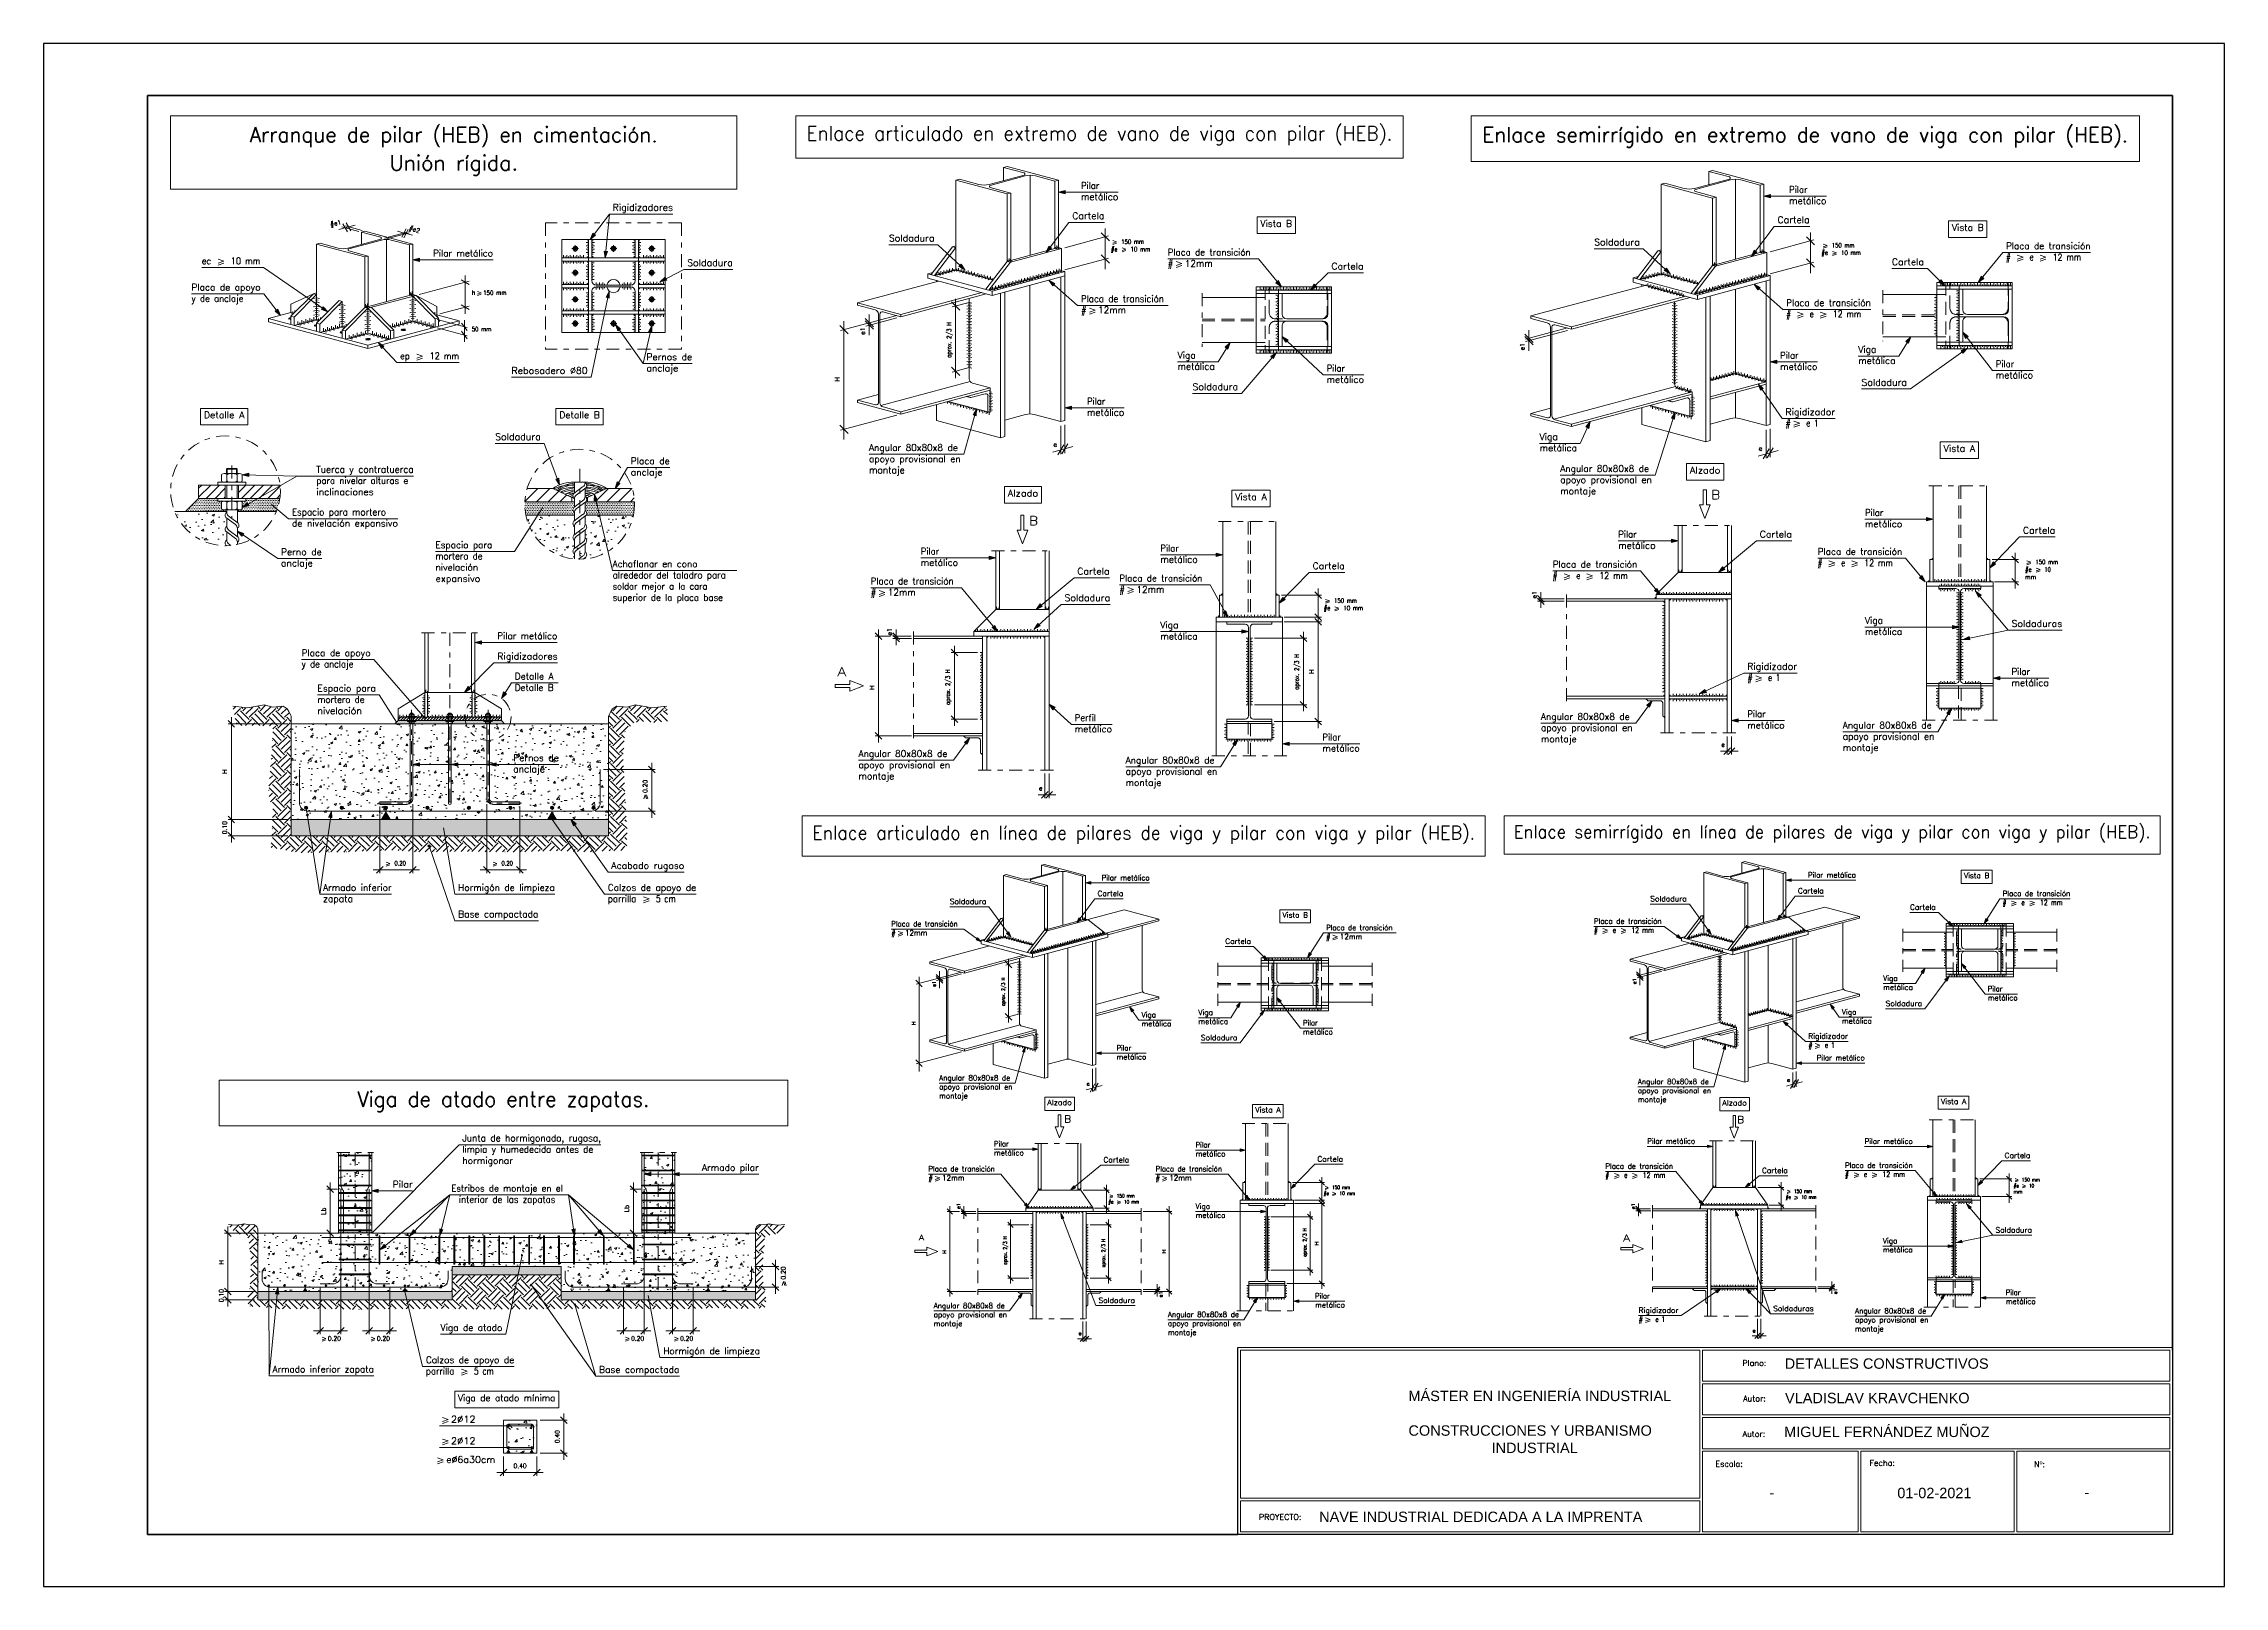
# Model space of a CAD drawing. Header units: inches. Extents: x 72863 to 73068, y 49095 to 49225.
# Drawn here: x 72862.71 to 72904.71, y 49095.05 to 49124.75 of the extents above; entities that cross this region are included whole.
import ezdxf
from ezdxf.enums import TextEntityAlignment as Align

# ---------------------------------------------------------------- set-up
doc = ezdxf.new("R2010")
doc.units = ezdxf.units.IN
for name, pattern in [('CONTINUA', [0]), ('DASHDOT', [0.5, 0.25, -0.125, 0, -0.125]), ('DASHED', [0.375, 0.25, -0.125])]:
    doc.linetypes.add(name, pattern=pattern)
doc.layers.get('0').update_dxf_attribs({"lineweight": 15})
for name, color, linetype, lineweight in [('0-CYPE0', 1, 'Continuous', 9), ('0-CYPE1', 2, 'Continuous', 9), ('0-CYPE2', 4, 'Continuous', 9), ('0-CYPE3', 5, 'Continuous', 9), ('0-CYPE4', 6, 'Continuous', 9), ('CYPECABECERA', 2, 'Continuous', 18)]:
    doc.layers.add(name, color=color, linetype=linetype, lineweight=lineweight)
doc.layers.add('VG', color=7, linetype='Continuous')
doc.styles.add('CYPETXT', font='romans__.ttf', dxfattribs={"height": 0.2})
doc.styles.get("Standard").update_dxf_attribs({"font": 'arial.ttf'})
pattern_1 = [(50, (72862.89627, 49054.99456), (0.4590464, -0.04016), [0.048, -0.528]), (355, (72862.89627, 49054.99456), (-0.0888, 0.4814016), [0.0384, -0.4224]), (100.4514, (72862.93453, 49054.9912), (0.3702464, 0.4412416), [0.0407936, -0.4487296]), (46.1842, (72862.8963, 49055.12256), (0.6830336, -0.105933), [0.072, -0.792]), (96.6356, (72862.9532, 49055.11373), (0.5981856, 0.623437), [0.0611904, -0.6730976]), (351.1842, (72862.8963, 49055.12256), (0.598182, 0.623437), [0.0576, -0.6336]), (21, (72862.96027, 49055.09056), (0.3820192, -0.2576768), [0.048, -0.528]), (326, (72862.96027, 49055.09056), (0.1557216, 0.464096), [0.0384, -0.4224]), (71.4514, (72862.9921, 49055.0691), (0.537744, 0.2064192), [0.0407936, -0.4487296]), (37.49997, (72862.89627, 49054.99456), (0.0077824, 0.2130528), [0, -0.41728, 0, -0.4288, 0, -0.424]), (7.5, (72862.89627, 49054.99456), (0.1683648, 0.2524224), [0, -0.24448, 0, -0.40768, 0, -0.1616]), (327.49998, (72862.75355, 49054.99456), (0.3416448, -0.0144352), [0, -0.16, 0, -0.4992, 0, -0.6624]), (317.5, (72862.68955, 49054.99456), (0.3732384, 0.0640672), [0, -0.208, 0, -0.33152, 0, -0.4704])]
pattern_2 = [(0, (72862.896275, 49054.994562), (0.016, 0.032), [0, -0.032])]
pattern_3 = [(37.49997, (72835.14768, 49085.880704), (-0.0016128, 0.0493264), [0, -0.038912, 0, -0.04352, 0, -0.0416]), (7.50002, (72835.14768, 49085.880704), (0.0453056, 0.0722464), [0, -0.020992, 0, -0.035072, 0, -0.01344]), (327.49998, (72835.11619, 49085.880704), (0.0797216, 0.0001456), [0, -0.0128, 0, -0.04608, 0, -0.06016]), (317.49998, (72835.11619, 49085.880704), (0.0769568, 0.0224688), [0, -0.0064, 0, -0.030208, 0, -0.03456])]
pattern_4 = [(50, (72835.14768, 49085.8807), (0.4590464, -0.0401616), [0.048, -0.528]), (355, (72835.1477, 49085.8807), (-0.0888016, 0.481403), [0.0384, -0.4224]), (100.4514, (72835.18593, 49085.87736), (0.3702464, 0.4412416), [0.0407936, -0.448731]), (46.1842, (72835.1477, 49086.0087), (0.6830336, -0.105933), [0.072, -0.792]), (96.6356, (72835.2046, 49085.9999), (0.598184, 0.623435), [0.06119, -0.673096]), (351.1842, (72835.1477, 49086.0087), (0.598184, 0.623435), [0.0576, -0.6336]), (21, (72835.21168, 49085.9767), (0.3820208, -0.2576768), [0.048, -0.528]), (326, (72835.2117, 49085.9767), (0.1557216, 0.464096), [0.0384, -0.4224]), (71.4514, (72835.2435, 49085.95523), (0.5377424, 0.206419), [0.0407936, -0.448731]), (37.49997, (72835.14768, 49085.8807), (0.0077824, 0.2130528), [0, -0.41728, 0, -0.4288, 0, -0.424]), (7.5, (72835.14768, 49085.8807), (0.1683648, 0.252424), [0, -0.24448, 0, -0.40768, 0, -0.1616]), (327.5, (72835.00496, 49085.8807), (0.3416464, -0.0144352), [0, -0.16, 0, -0.4992, 0, -0.6624]), (317.5, (72834.94096, 49085.8807), (0.3732384, 0.0640672), [0, -0.208, 0, -0.33152, 0, -0.4704])]

msp = doc.modelspace()

# ---------------------------------------------------------------- texts
at = {"char_height": 0.2, "attachment_point": 1}
for s, width, insert in [('DETALLES CONSTRUCTIVOS', 4.839187, (72896.2424, 49099.4404)), ('-', 2.031377, (72895.9498, 49096.9549)), ('-', 2.031377, (72902.0161, 49096.9611))]:
    msp.add_mtext_dynamic_manual_height_columns(s, width=width, gutter_width=1, heights=[0], dxfattribs=dict(at, insert=insert))
at = {"layer": '0-CYPE1', "style": 'CYPETXT'}
for s, height, width, p, p2 in [('Pilar ', 0.128, 0.782978, (72882.6884, 49121.9554), (72883.1262, 49121.9554)), ('Pilar ', 0.128, 0.782978, (72896.3267, 49121.8784), (72896.7644, 49121.8784)), ('Rigidizadores', 0.128, 0.913442, (72873.67, 49121.5352), (72874.8316, 49121.5352)), ('metálico', 0.128, 0.878077, (72882.6884, 49121.7394), (72883.4065, 49121.7394)), ('metálico', 0.128, 0.878077, (72896.3267, 49121.6624), (72897.0448, 49121.6624)), ('Cartela', 0.128, 0.877659, (72882.5202, 49121.3736), (72883.1403, 49121.3736)), ('Vista B', 0.128, 0.822097, (72886.1448, 49121.2241), (72886.7554, 49121.2241)), ('Cartela', 0.128, 0.877659, (72896.1038, 49121.2965), (72896.7239, 49121.2965)), ('Vista B', 0.128, 0.822097, (72899.4633, 49121.1478), (72900.0738, 49121.1478)), ('Pilar metálico', 0.128, 0.839461, (72870.2105, 49120.654), (72871.3663, 49120.654)), ('Soldadura', 0.128, 0.916642, (72878.9896, 49120.9434), (72879.869, 49120.9434)), ('#e ', 0.08533, 0.726574, (72883.2648, 49120.7511), (72883.444, 49120.7511)), (' 150 mm ', 0.08533, 0.716744, (72883.4133, 49120.8951), (72883.9509, 49120.8951)), (' 10 mm', 0.08533, 0.739433, (72883.5925, 49120.7511), (72884.0226, 49120.7511)), ('Placa de transición ', 0.128, 0.805992, (72884.3591, 49120.6724), (72886.0411, 49120.6724)), ('Soldadura', 0.128, 0.916642, (72892.5733, 49120.8663), (72893.4526, 49120.8663)), ('#e ', 0.08533, 0.726574, (72896.9487, 49120.6834), (72897.1279, 49120.6834)), (' 150 mm ', 0.08533, 0.716744, (72897.0972, 49120.8274), (72897.6348, 49120.8274)), (' 10 mm', 0.08533, 0.739433, (72897.2764, 49120.6834), (72897.7065, 49120.6834)), ('# ', 0.128, 0.623446, (72900.5053, 49120.578), (72900.6666, 49120.578)), ('Placa de transición', 0.128, 0.831787, (72900.5053, 49120.794), (72902.1335, 49120.794)), (' 12 mm ', 0.128, 0.697626, (72901.3271, 49120.578), (72902.026, 49120.578)), ('ec ', 0.128, 0.731171, (72865.7584, 49120.503), (72866.0157, 49120.503)), (' 10 mm', 0.128, 0.739433, (72866.2384, 49120.503), (72866.8835, 49120.503)), ('Soldadura', 0.128, 0.916642, (72875.1047, 49120.4693), (72875.9841, 49120.4693)), ('#', 0.128, 0.831261, (72884.3591, 49120.4564), (72884.4667, 49120.4564)), ('12mm', 0.128, 0.875911, (72884.6894, 49120.4564), (72885.227, 49120.4564)), ('Cartela', 0.128, 0.877659, (72887.5122, 49120.402), (72888.1324, 49120.402)), ('Cartela', 0.128, 0.877659, (72898.3057, 49120.4864), (72898.9259, 49120.4864)), (' e ', 0.128, 0.581259, (72900.8893, 49120.578), (72901.1044, 49120.578)), ('y de anclaje ', 0.128, 0.769704, (72865.5592, 49119.7814), (72866.6402, 49119.7814)), ('Placa de apoyo', 0.128, 0.839847, (72865.5592, 49119.9974), (72866.8879, 49119.9974)), ('h', 0.0853, 0.916473, (72870.9554, 49119.9133), (72871.0271, 49119.9133)), ('150 mm ', 0.08533, 0.755858, (72871.1756, 49119.9133), (72871.6773, 49119.9133)), ('Placa de transición ', 0.128, 0.805992, (72882.6884, 49119.7761), (72884.3703, 49119.7761)), ('#', 0.128, 0.831261, (72882.6884, 49119.5601), (72882.7959, 49119.5601)), ('12mm', 0.128, 0.875911, (72883.0187, 49119.5601), (72883.5563, 49119.5601)), ('# ', 0.128, 0.623446, (72896.272, 49119.483), (72896.4333, 49119.483)), ('Placa de transición', 0.128, 0.831787, (72896.272, 49119.699), (72897.9002, 49119.699)), (' e ', 0.128, 0.581259, (72896.656, 49119.483), (72896.8711, 49119.483)), (' 12 mm ', 0.128, 0.697626, (72897.0938, 49119.483), (72897.7927, 49119.483)), ('50 mm ', 0.08533, 0.739433, (72870.9554, 49119.213), (72871.3855, 49119.213)), ('ep ', 0.128, 0.750987, (72869.5746, 49118.6758), (72869.8434, 49118.6758)), (' 12 mm', 0.128, 0.739433, (72870.0661, 49118.6758), (72870.7112, 49118.6758)), ('Pernos de', 0.128, 0.862504, (72874.3214, 49118.6561), (72875.2007, 49118.6561)), ('Viga ', 0.128, 0.831907, (72884.5491, 49118.6896), (72884.9868, 49118.6896)), ('metálica', 0.128, 0.878077, (72884.5491, 49118.4736), (72885.2671, 49118.4736)), ('Pilar ', 0.128, 0.782978, (72896.154, 49118.6867), (72896.5918, 49118.6867)), ('metálico', 0.128, 0.878077, (72896.154, 49118.4707), (72896.8721, 49118.4707)), ('Viga ', 0.128, 0.831907, (72897.6589, 49118.8006), (72898.0966, 49118.8006)), ('metálica', 0.128, 0.878077, (72897.6589, 49118.5846), (72898.377, 49118.5846)), ('Pilar ', 0.128, 0.782978, (72900.3071, 49118.5226), (72900.7448, 49118.5226)), ('Rebosadero %%c80', 0.128, 0.907742, (72871.7205, 49118.3947), (72873.1893, 49118.3947)), ('anclaje', 0.128, 0.886764, (72874.3214, 49118.4401), (72874.9319, 49118.4401)), ('Soldadura', 0.128, 0.916642, (72884.8361, 49118.0824), (72885.7154, 49118.0824)), ('Pilar ', 0.128, 0.782978, (72887.42, 49118.4382), (72887.8578, 49118.4382)), ('metálico', 0.128, 0.878077, (72887.42, 49118.2222), (72888.1381, 49118.2222)), ('Soldadura', 0.128, 0.916642, (72897.719, 49118.1667), (72898.5983, 49118.1667)), ('metálico', 0.128, 0.878077, (72900.3071, 49118.3066), (72901.0251, 49118.3066)), ('Pilar ', 0.128, 0.782978, (72882.804, 49117.8036), (72883.2418, 49117.8036)), ('Detalle A', 0.128, 0.881158, (72865.7964, 49117.5382), (72866.5779, 49117.5382)), ('Detalle B', 0.128, 0.841116, (72872.6412, 49117.5382), (72873.4226, 49117.5382)), ('metálico', 0.128, 0.878077, (72882.804, 49117.5876), (72883.5221, 49117.5876)), ('#', 0.128, 0.831261, (72896.2561, 49117.3827), (72896.3636, 49117.3827)), ('Rigidizador', 0.128, 0.90796, (72896.2561, 49117.5987), (72897.2142, 49117.5987)), (' e 1 ', 0.128, 0.604441, (72896.5864, 49117.3827), (72896.9627, 49117.3827)), ('Soldadura', 0.128, 0.916642, (72871.4071, 49117.1203), (72872.2864, 49117.1203)), ('Angular 80x80x8 de', 0.128, 0.844047, (72878.6073, 49116.9098), (72880.318, 49116.9098)), ('Viga ', 0.128, 0.831907, (72891.5229, 49117.1198), (72891.9607, 49117.1198)), ('metálica', 0.128, 0.878077, (72891.5229, 49116.9038), (72892.241, 49116.9038)), ('Vista A', 0.128, 0.871646, (72899.3022, 49116.8953), (72899.9127, 49116.8953)), ('Tuerca y contratuerca', 0.128, 0.840928, (72867.9631, 49116.4909), (72869.8371, 49116.4909)), ('anclaje', 0.128, 0.886764, (72874.0187, 49116.4372), (72874.6292, 49116.4372)), ('Placa de', 0.128, 0.849094, (72874.0187, 49116.6532), (72874.7694, 49116.6532)), ('apoyo provisional en', 0.128, 0.847948, (72878.6073, 49116.6938), (72880.3718, 49116.6938)), ('montaje', 0.128, 0.875631, (72878.6073, 49116.4778), (72879.2946, 49116.4778)), ('Angular 80x80x8 de', 0.128, 0.844047, (72891.9196, 49116.5068), (72893.6303, 49116.5068)), ('Alzado', 0.128, 0.948538, (72894.4169, 49116.4765), (72895.0044, 49116.4765)), ('inclinaciones', 0.128, 0.896396, (72867.9631, 49116.0589), (72869.0652, 49116.0589)), ('para nivelar alturas e ', 0.128, 0.786145, (72867.9631, 49116.2749), (72869.814, 49116.2749)), ('Alzado', 0.128, 0.948538, (72881.2783, 49116.0325), (72881.8658, 49116.0325)), ('Vista A', 0.128, 0.871646, (72885.657, 49115.9628), (72886.2676, 49115.9628)), ('apoyo provisional en', 0.128, 0.847948, (72891.9196, 49116.2908), (72893.6841, 49116.2908)), ('montaje', 0.128, 0.875631, (72891.9196, 49116.0748), (72892.607, 49116.0748)), ('B', 0.1707, 0.838142, (72894.8276, 49115.9816), (72894.9991, 49115.9816)), ('Espacio para mortero ', 0.128, 0.815977, (72867.4927, 49115.6686), (72869.3896, 49115.6686)), ('B', 0.1707, 0.838142, (72881.69, 49115.4825), (72881.8615, 49115.4825)), ('Pilar ', 0.128, 0.782978, (72897.7875, 49115.6583), (72898.2253, 49115.6583)), ('de nivelación expansivo', 0.128, 0.860303, (72867.4927, 49115.4526), (72869.5336, 49115.4526)), ('Pilar ', 0.128, 0.782978, (72893.0364, 49115.2426), (72893.4742, 49115.2426)), ('Cartela', 0.128, 0.877659, (72895.7614, 49115.2426), (72896.3816, 49115.2426)), ('metálico', 0.128, 0.878077, (72897.7875, 49115.4423), (72898.5056, 49115.4423)), ('Cartela', 0.128, 0.877659, (72900.8313, 49115.3176), (72901.4515, 49115.3176)), ('anclaje', 0.128, 0.886764, (72867.283, 49114.6865), (72867.8936, 49114.6865)), ('Perno de', 0.128, 0.856755, (72867.283, 49114.9025), (72868.0664, 49114.9025)), ('mortero de ', 0.128, 0.786872, (72870.2579, 49114.8216), (72871.2447, 49114.8216)), ('Espacio para ', 0.128, 0.825245, (72870.2579, 49115.0376), (72871.4367, 49115.0376)), ('Achaflanar en cono ', 0.128, 0.819773, (72873.6694, 49114.6728), (72875.3878, 49114.6728)), ('Pilar ', 0.128, 0.782978, (72879.6028, 49114.9149), (72880.0406, 49114.9149)), ('metálico', 0.128, 0.878077, (72879.6028, 49114.6989), (72880.3209, 49114.6989)), ('Pilar ', 0.128, 0.782978, (72884.2177, 49114.9746), (72884.6555, 49114.9746)), ('metálico', 0.128, 0.878077, (72884.2177, 49114.7586), (72884.9358, 49114.7586)), ('metálico', 0.128, 0.878077, (72893.0364, 49115.0266), (72893.7545, 49115.0266)), ('# ', 0.128, 0.623446, (72896.8774, 49114.693), (72897.0387, 49114.693)), ('Placa de transición', 0.128, 0.831787, (72896.8774, 49114.909), (72898.5056, 49114.909)), (' 12 mm ', 0.128, 0.697626, (72897.6992, 49114.693), (72898.3981, 49114.693)), (' 150 mm ', 0.08533, 0.716744, (72901.0198, 49114.7297), (72901.5574, 49114.7297)), ('expansivo', 0.128, 0.918014, (72870.2579, 49114.3896), (72871.1219, 49114.3896)), ('nivelación ', 0.128, 0.846152, (72870.2579, 49114.6056), (72871.166, 49114.6056)), ('alrededor del taladro para ', 0.128, 0.804431, (72873.6694, 49114.4568), (72875.9311, 49114.4568)), ('Placa de transición ', 0.128, 0.805992, (72878.639, 49114.3417), (72880.3209, 49114.3417)), ('Cartela', 0.128, 0.877659, (72882.6192, 49114.529), (72883.2393, 49114.529)), ('Placa de transición ', 0.128, 0.805992, (72883.4286, 49114.3961), (72885.1106, 49114.3961)), ('Cartela', 0.128, 0.877659, (72887.149, 49114.6339), (72887.7692, 49114.6339)), ('# ', 0.128, 0.623446, (72891.7753, 49114.4473), (72891.9366, 49114.4473)), ('Placa de transición', 0.128, 0.831787, (72891.7753, 49114.6633), (72893.4034, 49114.6633)), (' e ', 0.128, 0.581259, (72892.1593, 49114.4473), (72892.3743, 49114.4473)), (' 12 mm ', 0.128, 0.697626, (72892.597, 49114.4473), (72893.2959, 49114.4473)), (' e ', 0.128, 0.581259, (72897.2614, 49114.693), (72897.4765, 49114.693)), ('#e ', 0.08533, 0.726574, (72900.8713, 49114.5857), (72901.0505, 49114.5857)), ('mm', 0.08533, 0.878479, (72900.8713, 49114.4417), (72901.0863, 49114.4417)), (' 10 ', 0.08533, 0.638389, (72901.199, 49114.5857), (72901.414, 49114.5857)), ('soldar mejor a la cara ', 0.128, 0.761077, (72873.6694, 49114.2408), (72875.5759, 49114.2408)), ('superior de la placa base ', 0.128, 0.791227, (72873.6694, 49114.0248), (72875.8774, 49114.0248)), ('#', 0.128, 0.831261, (72878.639, 49114.1257), (72878.7465, 49114.1257)), ('12mm', 0.128, 0.875911, (72878.9692, 49114.1257), (72879.5068, 49114.1257)), ('Soldadura', 0.128, 0.916642, (72882.3722, 49114.0192), (72883.2516, 49114.0192)), ('#', 0.128, 0.831261, (72883.4286, 49114.1801), (72883.5362, 49114.1801)), ('12mm', 0.128, 0.875911, (72883.7589, 49114.1801), (72884.2965, 49114.1801)), (' 150 mm ', 0.08533, 0.716744, (72887.5126, 49113.9871), (72888.0502, 49113.9871)), ('Viga ', 0.128, 0.831907, (72884.2177, 49113.4953), (72884.6555, 49113.4953)), ('#e ', 0.08533, 0.726574, (72887.3641, 49113.8431), (72887.5433, 49113.8431)), (' 10 mm', 0.08533, 0.739433, (72887.6918, 49113.8431), (72888.1219, 49113.8431)), ('Viga ', 0.128, 0.831907, (72897.7875, 49113.5843), (72898.2253, 49113.5843)), ('Soldaduras', 0.128, 0.91623, (72900.611, 49113.5237), (72901.5864, 49113.5237)), ('Pilar metálico', 0.128, 0.839461, (72871.4478, 49113.287), (72872.6037, 49113.287)), ('metálica', 0.128, 0.878077, (72884.2177, 49113.2793), (72884.9358, 49113.2793)), ('metálica', 0.128, 0.878077, (72897.7875, 49113.3683), (72898.5056, 49113.3683)), ('y de anclaje ', 0.128, 0.769704, (72867.6781, 49112.743), (72868.7591, 49112.743)), ('Placa de apoyo', 0.128, 0.839847, (72867.6781, 49112.959), (72869.0067, 49112.959)), ('Rigidizadores', 0.128, 0.913442, (72871.4478, 49112.8943), (72872.6094, 49112.8943)), ('A', 0.1707, 1.156168, (72877.9971, 49112.5736), (72878.1686, 49112.5736)), ('Rigidizador', 0.128, 0.90796, (72895.5215, 49112.6989), (72896.4796, 49112.6989)), ('Pilar ', 0.128, 0.782978, (72900.611, 49112.5987), (72901.0488, 49112.5987)), ('Espacio para', 0.128, 0.866027, (72867.9848, 49112.2777), (72869.1099, 49112.2777)), ('Detalle B ', 0.128, 0.789118, (72871.7831, 49112.2923), (72872.6183, 49112.2923)), ('Detalle A ', 0.128, 0.821903, (72871.7831, 49112.5083), (72872.6183, 49112.5083)), ('#', 0.128, 0.831261, (72895.5215, 49112.4829), (72895.6291, 49112.4829)), (' e 1 ', 0.128, 0.604441, (72895.8518, 49112.4829), (72896.2281, 49112.4829)), ('metálico', 0.128, 0.878077, (72900.611, 49112.3827), (72901.3291, 49112.3827)), ('mortero de ', 0.128, 0.786872, (72867.9848, 49112.0617), (72868.9717, 49112.0617)), ('nivelación', 0.128, 0.905145, (72867.9848, 49111.8457), (72868.8392, 49111.8457)), ('Angular 80x80x8 de', 0.128, 0.844047, (72891.5472, 49111.7327), (72893.2579, 49111.7327)), ('Pilar ', 0.128, 0.782978, (72895.5215, 49111.7825), (72895.9593, 49111.7825)), ('Perfil ', 0.128, 0.785555, (72882.5685, 49111.7096), (72883.0619, 49111.7096)), ('metálico', 0.128, 0.878077, (72882.5685, 49111.4936), (72883.2866, 49111.4936)), ('Pilar ', 0.128, 0.782978, (72887.3391, 49111.3381), (72887.7768, 49111.3381)), ('apoyo provisional en', 0.128, 0.847948, (72891.5472, 49111.5167), (72893.3117, 49111.5167)), ('metálico', 0.128, 0.878077, (72895.5215, 49111.5665), (72896.2396, 49111.5665)), ('Angular 80x80x8 de', 0.128, 0.844047, (72897.3613, 49111.5664), (72899.072, 49111.5664)), ('apoyo provisional en', 0.128, 0.847948, (72897.3613, 49111.3504), (72899.1258, 49111.3504)), ('Pernos de', 0.128, 0.862504, (72871.7544, 49110.9384), (72872.6338, 49110.9384)), ('Angular 80x80x8 de', 0.128, 0.844047, (72878.405, 49111.019), (72880.1157, 49111.019)), ('Angular 80x80x8 de', 0.128, 0.844047, (72883.5499, 49110.8937), (72885.2607, 49110.8937)), ('metálico', 0.128, 0.878077, (72887.3391, 49111.1221), (72888.0572, 49111.1221)), ('montaje', 0.128, 0.875631, (72891.5472, 49111.3007), (72892.2346, 49111.3007)), ('e', 0.0853, 0.966349, (72895.0194, 49111.2132), (72895.0911, 49111.2132)), ('montaje', 0.128, 0.875631, (72897.3613, 49111.1344), (72898.0487, 49111.1344)), ('anclaje', 0.128, 0.886764, (72871.7544, 49110.7224), (72872.365, 49110.7224)), ('apoyo provisional en', 0.128, 0.847948, (72878.405, 49110.803), (72880.1694, 49110.803)), ('montaje', 0.128, 0.875631, (72878.405, 49110.587), (72879.0923, 49110.587)), ('apoyo provisional en', 0.128, 0.847948, (72883.5499, 49110.6777), (72885.3144, 49110.6777)), ('e', 0.0853, 0.966349, (72881.8771, 49110.3731), (72881.9488, 49110.3731)), ('montaje', 0.128, 0.875631, (72883.5499, 49110.4617), (72884.2373, 49110.4617)), (' 0.20 ', 0.08533, 0.699557, (72869.4163, 49108.9292), (72869.7388, 49108.9292)), (' 0.20 ', 0.08533, 0.699557, (72871.4771, 49108.9292), (72871.7996, 49108.9292)), ('Acabado rugoso', 0.128, 0.880439, (72873.6445, 49108.8645), (72875.048, 49108.8645)), ('Armado inferior', 0.128, 0.855098, (72868.0921, 49108.4413), (72869.4112, 49108.4413)), ('Hormigón de limpieza', 0.128, 0.8452, (72870.6948, 49108.4413), (72872.5553, 49108.4413)), ('Calzos de apoyo de', 0.128, 0.824497, (72873.5774, 49108.4413), (72875.2785, 49108.4413)), ('Pilar metálico', 0.1024, 0.839461, (72883.086, 49108.6436), (72884.0107, 49108.6436)), ('Pilar metálico', 0.1024, 0.839461, (72896.6899, 49108.6961), (72897.6145, 49108.6961)), ('Vista B', 0.1024, 0.822097, (72899.6952, 49108.686), (72900.1836, 49108.686)), ('zapata', 0.128, 0.889672, (72868.0921, 49108.2253), (72868.6701, 49108.2253)), ('parrilla ', 0.128, 0.790649, (72873.5774, 49108.2253), (72874.2071, 49108.2253)), (' 5 cm ', 0.128, 0.652558, (72874.4299, 49108.2253), (72874.9559, 49108.2253)), ('Soldadura', 0.1024, 0.916642, (72880.1628, 49108.186), (72880.8663, 49108.186)), ('Cartela', 0.1024, 0.877659, (72883.0078, 49108.3395), (72883.5039, 49108.3395)), ('Soldadura', 0.1024, 0.916642, (72893.6527, 49108.2385), (72894.3562, 49108.2385)), ('Cartela', 0.1024, 0.877659, (72896.4977, 49108.392), (72896.9938, 49108.392)), ('Cartela', 0.1024, 0.877659, (72898.6552, 49108.0766), (72899.1513, 49108.0766)), ('# ', 0.1024, 0.623446, (72900.4395, 49108.1657), (72900.5685, 49108.1657)), ('Placa de transición', 0.1024, 0.831787, (72900.4395, 49108.3385), (72901.742, 49108.3385)), (' e ', 0.1024, 0.581259, (72900.7467, 49108.1657), (72900.9187, 49108.1657)), (' 12 mm ', 0.1024, 0.697626, (72901.0969, 49108.1657), (72901.656, 49108.1657)), ('Base compactada', 0.128, 0.85783, (72870.6948, 49107.9293), (72872.2404, 49107.9293)), ('#', 0.1024, 0.831261, (72879.0358, 49107.582), (72879.1218, 49107.582)), ('Placa de transición ', 0.1024, 0.805992, (72879.0358, 49107.7548), (72880.3813, 49107.7548)), ('12mm', 0.1024, 0.875911, (72879.3, 49107.582), (72879.7301, 49107.582)), ('Vista B', 0.1024, 0.822097, (72886.5709, 49107.9249), (72887.0594, 49107.9249)), ('Placa de transición ', 0.1024, 0.805992, (72887.4109, 49107.6819), (72888.7564, 49107.6819)), ('# ', 0.1024, 0.623446, (72892.5687, 49107.6345), (72892.6977, 49107.6345)), ('Placa de transición', 0.1024, 0.831787, (72892.5687, 49107.8073), (72893.8712, 49107.8073)), (' e ', 0.1024, 0.581259, (72892.8759, 49107.6345), (72893.0479, 49107.6345)), (' 12 mm ', 0.1024, 0.697626, (72893.2261, 49107.6345), (72893.7852, 49107.6345)), ('Cartela', 0.1024, 0.877659, (72885.4675, 49107.4199), (72885.9636, 49107.4199)), ('#', 0.1024, 0.831261, (72887.4109, 49107.5091), (72887.4969, 49107.5091)), ('12mm', 0.1024, 0.875911, (72887.6751, 49107.5091), (72888.1051, 49107.5091)), ('Viga ', 0.1024, 0.831907, (72898.1377, 49106.7066), (72898.4879, 49106.7066)), ('metálica', 0.1024, 0.878077, (72898.1377, 49106.5338), (72898.7122, 49106.5338)), ('Pilar ', 0.1024, 0.782978, (72900.1539, 49106.5055), (72900.5041, 49106.5055)), ('metálico', 0.1024, 0.878077, (72900.1539, 49106.3327), (72900.7283, 49106.3327)), ('Viga ', 0.1024, 0.831907, (72883.8544, 49106.0057), (72884.2046, 49106.0057)), ('Viga ', 0.1024, 0.831907, (72884.95, 49106.05), (72885.3003, 49106.05)), ('metálica', 0.1024, 0.878077, (72884.95, 49105.8772), (72885.5245, 49105.8772)), ('Viga ', 0.1024, 0.831907, (72897.3443, 49106.0582), (72897.6945, 49106.0582)), ('metálica', 0.1024, 0.878077, (72897.3443, 49105.8854), (72897.9187, 49105.8854)), ('Soldadura', 0.1024, 0.916642, (72898.1858, 49106.2208), (72898.8893, 49106.2208)), ('metálica', 0.1024, 0.878077, (72883.8544, 49105.8329), (72884.4289, 49105.8329)), ('Soldadura', 0.1024, 0.916642, (72884.9981, 49105.5642), (72885.7016, 49105.5642)), ('Pilar ', 0.1024, 0.782978, (72886.9662, 49105.8489), (72887.3164, 49105.8489)), ('metálico', 0.1024, 0.878077, (72886.9662, 49105.6761), (72887.5407, 49105.6761)), ('Rigidizador', 0.1024, 0.90796, (72896.6962, 49105.594), (72897.4627, 49105.594)), ('Pilar ', 0.1024, 0.782978, (72883.3733, 49105.3662), (72883.7235, 49105.3662)), ('metálico', 0.1024, 0.878077, (72883.3733, 49105.1934), (72883.9477, 49105.1934)), ('#', 0.1024, 0.831261, (72896.6962, 49105.4212), (72896.7822, 49105.4212)), ('Pilar metálico', 0.1024, 0.839461, (72896.859, 49105.1774), (72897.7837, 49105.1774)), (' e 1 ', 0.1024, 0.604441, (72896.9604, 49105.4212), (72897.2614, 49105.4212)), ('Angular 80x80x8 de', 0.1024, 0.844047, (72879.9577, 49104.7899), (72881.3263, 49104.7899)), ('apoyo provisional en', 0.1024, 0.847948, (72879.9577, 49104.6171), (72881.3693, 49104.6171)), ('Angular 80x80x8 de', 0.1024, 0.844047, (72893.4136, 49104.7181), (72894.7822, 49104.7181)), ('montaje', 0.1024, 0.875631, (72879.9577, 49104.4443), (72880.5076, 49104.4443)), ('Alzado', 0.1024, 0.948538, (72882.0414, 49104.3175), (72882.5114, 49104.3175)), ('apoyo provisional en', 0.1024, 0.847948, (72893.4136, 49104.5453), (72894.8252, 49104.5453)), ('montaje', 0.1024, 0.875631, (72893.4136, 49104.3725), (72893.9635, 49104.3725)), ('Alzado', 0.1024, 0.948538, (72895.0413, 49104.309), (72895.5114, 49104.309)), ('Vista A', 0.1024, 0.871646, (72899.2518, 49104.3376), (72899.7402, 49104.3376)), ('B', 0.1365, 0.838142, (72882.3661, 49103.9792), (72882.5033, 49103.9792)), ('Vista A', 0.1024, 0.871646, (72886.0462, 49104.1732), (72886.5347, 49104.1732)), ('B', 0.1365, 0.838142, (72895.3243, 49103.9658), (72895.4615, 49103.9658)), ('Junta de hormigonado, rugosa,', 0.128, 0.839516, (72870.7747, 49103.6171), (72873.4435, 49103.6171)), ('limpia y humedecida antes de ', 0.128, 0.807431, (72870.7747, 49103.4011), (72873.3802, 49103.4011)), ('Pilar ', 0.1024, 0.782978, (72881.0144, 49103.5214), (72881.3646, 49103.5214)), ('Pilar ', 0.1024, 0.782978, (72884.8969, 49103.5009), (72885.2471, 49103.5009)), ('Pilar metálico', 0.1024, 0.839461, (72893.5937, 49103.5739), (72894.5183, 49103.5739)), ('Pilar metálico', 0.1024, 0.839461, (72897.7821, 49103.5693), (72898.7068, 49103.5693)), ('hormigonar', 0.128, 0.884316, (72870.7747, 49103.1851), (72871.7482, 49103.1851)), ('Armado pilar', 0.128, 0.856821, (72875.3901, 49103.0491), (72876.4826, 49103.0491)), ('Placa de transición ', 0.1024, 0.805992, (72879.7517, 49103.0381), (72881.0972, 49103.0381)), ('metálico', 0.1024, 0.878077, (72881.0144, 49103.3486), (72881.5889, 49103.3486)), ('Cartela', 0.1024, 0.877659, (72883.1217, 49103.2127), (72883.6178, 49103.2127)), ('Placa de transición ', 0.1024, 0.805992, (72884.1259, 49103.0381), (72885.4714, 49103.0381)), ('metálico', 0.1024, 0.878077, (72884.8969, 49103.3281), (72885.4714, 49103.3281)), ('Cartela', 0.1024, 0.877659, (72887.242, 49103.2283), (72887.7381, 49103.2283)), ('Placa de transición', 0.1024, 0.831787, (72892.7886, 49103.0906), (72894.0912, 49103.0906)), ('Cartela', 0.1024, 0.877659, (72895.8049, 49103.0072), (72896.301, 49103.0072)), ('# ', 0.1024, 0.623446, (72897.4043, 49102.9337), (72897.5333, 49102.9337)), ('Placa de transición', 0.1024, 0.831787, (72897.4043, 49103.1065), (72898.7068, 49103.1065)), ('Cartela', 0.1024, 0.877659, (72900.4774, 49103.2967), (72900.9735, 49103.2967)), ('Pilar', 0.128, 0.893542, (72869.4337, 49102.7291), (72869.8177, 49102.7291)), ('Estribos de montaje en el ', 0.128, 0.79095, (72870.5616, 49102.6525), (72872.7926, 49102.6525)), ('#', 0.1024, 0.831261, (72879.7517, 49102.8653), (72879.8377, 49102.8653)), ('12mm', 0.1024, 0.875911, (72880.0159, 49102.8653), (72880.446, 49102.8653)), ('#', 0.1024, 0.831261, (72884.1259, 49102.8653), (72884.2119, 49102.8653)), ('12mm', 0.1024, 0.875911, (72884.3901, 49102.8653), (72884.8201, 49102.8653)), ('#e ', 0.06827, 0.726574, (72887.3629, 49102.585), (72887.5062, 49102.585)), (' 150 mm ', 0.06827, 0.716744, (72887.4817, 49102.7002), (72887.9117, 49102.7002)), (' 10 mm', 0.06827, 0.739433, (72887.625, 49102.585), (72887.9691, 49102.585)), ('# ', 0.1024, 0.623446, (72892.7886, 49102.9178), (72892.9177, 49102.9178)), (' e ', 0.1024, 0.581259, (72893.0958, 49102.9178), (72893.2679, 49102.9178)), (' 12 mm ', 0.1024, 0.697626, (72893.446, 49102.9178), (72894.0051, 49102.9178)), (' 150 mm ', 0.06827, 0.716744, (72896.3788, 49102.6243), (72896.8088, 49102.6243)), (' e ', 0.1024, 0.581259, (72897.7115, 49102.9337), (72897.8835, 49102.9337)), (' 12 mm ', 0.1024, 0.697626, (72898.0617, 49102.9337), (72898.6208, 49102.9337)), ('#e ', 0.06827, 0.726574, (72900.6495, 49102.7323), (72900.7928, 49102.7323)), ('mm', 0.06827, 0.878479, (72900.6495, 49102.6171), (72900.8215, 49102.6171)), (' 150 mm ', 0.06827, 0.716744, (72900.7682, 49102.8475), (72901.1983, 49102.8475)), (' 10 ', 0.06827, 0.638389, (72900.9116, 49102.7323), (72901.0836, 49102.7323)), ('interior de las zapatas ', 0.128, 0.787672, (72870.7085, 49102.4365), (72872.6457, 49102.4365)), ('#e ', 0.06827, 0.726574, (72883.2148, 49102.4209), (72883.3582, 49102.4209)), (' 150 mm ', 0.06827, 0.716744, (72883.3336, 49102.5361), (72883.7637, 49102.5361)), (' 10 mm ', 0.06827, 0.697626, (72883.477, 49102.4209), (72883.8497, 49102.4209)), ('Viga ', 0.1024, 0.831907, (72884.8969, 49102.3174), (72885.2471, 49102.3174)), ('metálica', 0.1024, 0.878077, (72884.8969, 49102.1446), (72885.4714, 49102.1446)), ('#e ', 0.06827, 0.726574, (72896.26, 49102.5091), (72896.4033, 49102.5091)), (' 10 mm ', 0.06827, 0.697626, (72896.5221, 49102.5091), (72896.8949, 49102.5091)), ('A', 0.1024, 1.156168, (72879.5656, 49101.7172), (72879.6685, 49101.7172)), ('A', 0.1365, 1.156168, (72893.1282, 49101.6881), (72893.2654, 49101.6881)), ('Soldadura', 0.1024, 0.916642, (72900.3011, 49101.8616), (72901.0046, 49101.8616)), ('Viga ', 0.1024, 0.831907, (72898.1323, 49101.6549), (72898.4825, 49101.6549)), ('metálica', 0.1024, 0.878077, (72898.1323, 49101.4821), (72898.7068, 49101.4821)), ('Soldadura', 0.1024, 0.916642, (72883.0265, 49100.5067), (72883.73, 49100.5067)), ('Pilar ', 0.1024, 0.782978, (72887.1982, 49100.5917), (72887.5484, 49100.5917)), ('metálico', 0.1024, 0.878077, (72887.1982, 49100.4189), (72887.7727, 49100.4189)), ('Pilar ', 0.1024, 0.782978, (72900.5004, 49100.6601), (72900.8506, 49100.6601)), ('metálico', 0.1024, 0.878077, (72900.5004, 49100.4873), (72901.0749, 49100.4873)), ('Viga de atado', 0.128, 0.83331, (72870.3555, 49099.9684), (72871.5459, 49099.9684)), ('Angular 80x80x8 de', 0.1024, 0.844047, (72879.8527, 49100.4047), (72881.2213, 49100.4047)), ('apoyo provisional en', 0.1024, 0.847948, (72879.8527, 49100.2319), (72881.2643, 49100.2319)), ('montaje', 0.1024, 0.875631, (72879.8527, 49100.0591), (72880.4026, 49100.0591)), ('Angular 80x80x8 de', 0.1024, 0.844047, (72884.3627, 49100.2361), (72885.7313, 49100.2361)), ('apoyo provisional en', 0.1024, 0.847948, (72884.3627, 49100.0633), (72885.7743, 49100.0633)), ('#', 0.1024, 0.831261, (72893.4295, 49100.143), (72893.5155, 49100.143)), ('Rigidizador', 0.1024, 0.90796, (72893.4295, 49100.3158), (72894.196, 49100.3158)), (' e 1 ', 0.1024, 0.604441, (72893.6937, 49100.143), (72893.9948, 49100.143)), ('Soldaduras', 0.1024, 0.91623, (72896.0205, 49100.35), (72896.8008, 49100.35)), ('Angular 80x80x8 de', 0.1024, 0.844047, (72897.5981, 49100.3045), (72898.9667, 49100.3045)), ('apoyo provisional en', 0.1024, 0.847948, (72897.5981, 49100.1317), (72899.0097, 49100.1317)), ('0.20', 0.08533, 0.869207, (72868.1855, 49099.781), (72868.4364, 49099.781)), ('0.20', 0.08533, 0.869207, (72869.1295, 49099.781), (72869.3804, 49099.781)), ('0.20', 0.08533, 0.869207, (72874.0255, 49099.781), (72874.2764, 49099.781)), ('0.20', 0.08533, 0.869207, (72874.9695, 49099.781), (72875.2204, 49099.781)), ('e', 0.0683, 0.966349, (72882.6433, 49099.888), (72882.7006, 49099.888)), ('montaje', 0.1024, 0.875631, (72884.3627, 49099.8905), (72884.9126, 49099.8905)), ('e', 0.0683, 0.966349, (72895.6244, 49099.9405), (72895.6818, 49099.9405)), ('montaje', 0.1024, 0.875631, (72897.5981, 49099.9589), (72898.148, 49099.9589)), ('Armado inferior zapata', 0.128, 0.840287, (72867.1199, 49099.1691), (72869.0706, 49099.1691)), ('Calzos de apoyo de', 0.128, 0.824497, (72870.0731, 49099.349), (72871.7742, 49099.349)), ('parrilla ', 0.128, 0.790649, (72870.0731, 49099.133), (72870.7029, 49099.133)), (' 5 cm ', 0.128, 0.652558, (72870.9256, 49099.133), (72871.4517, 49099.133)), ('Base compactada', 0.128, 0.85783, (72873.4097, 49099.1606), (72874.9553, 49099.1606)), ('Hormigón de limpieza', 0.128, 0.8452, (72874.6449, 49099.5211), (72876.5054, 49099.5211)), ('Viga de atado mínima', 0.128, 0.822847, (72870.6912, 49098.6158), (72872.5671, 49098.6158)), ('2%%c12', 0.128, 0.969477, (72870.5569, 49098.2052), (72871.0292, 49098.2052)), ('2%%c12', 0.128, 0.969477, (72870.5569, 49097.7892), (72871.0292, 49097.7892)), ('e%%c6a30cm', 0.128, 0.934706, (72870.4633, 49097.4281), (72871.4079, 49097.4281)), ('0.40', 0.08533, 0.869207, (72871.7609, 49097.3284), (72872.0118, 49097.3284))]:
    msp.add_text(s, height=height, dxfattribs=dict(at, width=width)).set_placement(p, p2, align=Align.FIT)
for s, height, rotation, width, p, p2 in [('#e1', 0.08533, 13.4349, 0.886397, (72868.2395, 49121.2276), (72868.4487, 49121.2776)), ('#e2', 0.08533, 341.73446, 0.886397, (72869.739, 49121.1693), (72869.9432, 49121.1019)), ('e1', 0.08533, 90, 0.916802, (72878.5273, 49119.1449), (72878.5273, 49119.2883)), ('aprox. 2/3 H ', 0.085333, 90, 0.728509, (72880.1901, 49118.7047), (72880.1901, 49119.4394)), ('e1', 0.08533, 90, 0.916802, (72891.2298, 49118.8456), (72891.2298, 49118.989)), ('H', 0.0853, 90, 0.977847, (72878.037, 49118.2399), (72878.037, 49118.332)), ('e', 0.0853, 15.00011, 0.966349, (72882.1661, 49116.9827), (72882.2354, 49117.0012)), ('e', 0.0853, 15.00011, 0.966349, (72895.7497, 49116.9056), (72895.819, 49116.9242)), ('e1', 0.08533, 90, 0.916802, (72891.4628, 49114.0689), (72891.4628, 49114.2123)), ('e1', 0.08533, 90, 0.916802, (72879.044, 49113.3553), (72879.044, 49113.4987)), ('aprox. 2/3 H ', 0.085333, 90, 0.728509, (72886.8869, 49112.3125), (72886.8869, 49113.0473)), ('H', 0.0853, 90, 0.977847, (72878.7059, 49112.3089), (72878.7059, 49112.4011)), ('aprox. 2/3 H ', 0.085333, 90, 0.728509, (72880.1661, 49112.0196), (72880.1661, 49112.7543)), ('H', 0.0853, 90, 0.977847, (72887.1721, 49112.6165), (72887.1721, 49112.7086)), ('H', 0.0853, 90, 0.977847, (72866.2404, 49110.6899), (72866.2404, 49110.7821)), ('0.20', 0.08533, 90, 0.869207, (72874.3364, 49110.3261), (72874.3364, 49110.577)), ('0.10', 0.08533, 90, 0.869207, (72866.2404, 49109.5319), (72866.2404, 49109.7828)), ('e1', 0.06827, 90, 0.916802, (72879.8937, 49106.5918), (72879.8937, 49106.7065)), ('aprox. 2/3 H ', 0.068267, 90, 0.728509, (72881.224, 49106.2258), (72881.224, 49106.8136)), ('e1', 0.06827, 90, 0.916802, (72893.3836, 49106.6443), (72893.3836, 49106.759)), ('H', 0.0683, 90, 0.977847, (72879.5015, 49105.854), (72879.5015, 49105.9277)), ('e', 0.0683, 15.00051, 0.966349, (72882.8048, 49104.6872), (72882.8602, 49104.702)), ('e', 0.0683, 14.99864, 0.966349, (72896.2947, 49104.7591), (72896.3501, 49104.774)), ('Lb', 0.08533, 90, 0.992994, (72868.1434, 49102.2014), (72868.1434, 49102.3447)), ('Lb', 0.08533, 90, 0.992994, (72873.9834, 49102.2494), (72873.9834, 49102.3927)), ('e1', 0.06827, 90, 0.916802, (72880.3639, 49102.3168), (72880.3639, 49102.4315)), ('e1', 0.06827, 90, 0.916802, (72893.3579, 49102.3135), (72893.3579, 49102.4282)), ('aprox. 2/3 H ', 0.068267, 90, 0.728509, (72881.2616, 49101.2436), (72881.2616, 49101.8314)), ('aprox. 2/3 H ', 0.068267, 90, 0.728509, (72887.0322, 49101.3968), (72887.0322, 49101.9846)), ('H', 0.0683, 90, 0.977847, (72880.0935, 49101.4494), (72880.0935, 49101.5231)), ('aprox. 2/3 H ', 0.068267, 90, 0.728509, (72883.1538, 49101.1924), (72883.1538, 49101.7802)), ('H', 0.0683, 90, 0.977847, (72884.3219, 49101.4622), (72884.3219, 49101.5359)), ('H', 0.0683, 90, 0.977847, (72887.2605, 49101.6143), (72887.2605, 49101.6881)), ('H', 0.0853, 90, 0.977847, (72866.1754, 49101.243), (72866.1754, 49101.3351)), ('0.20', 0.08533, 90, 0.869207, (72876.999, 49100.9579), (72876.999, 49101.2087)), ('0.10', 0.08533, 90, 0.869207, (72866.1754, 49100.5236), (72866.1754, 49100.7745)), ('e1', 0.06827, 90, 0.916802, (72884.2567, 49100.6152), (72884.2567, 49100.7299)), ('e1', 0.06827, 90, 0.916802, (72897.2507, 49100.6751), (72897.2507, 49100.7898)), ('0.40', 0.08533, 90, 0.869207, (72872.6447, 49097.8078), (72872.6447, 49098.0587))]:
    msp.add_text(s, height=height, rotation=rotation, dxfattribs=dict(at, width=width)).set_placement(p, p2, align=Align.FIT)
at = {"layer": 'CYPECABECERA', "style": 'CYPETXT'}
for s, height, width, p, p2 in [('Arranque de pilar (HEB) en cimentación.', 0.290822, 0.82549, (72866.6808, 49122.8556), (72874.5373, 49122.8556)), ('Enlace articulado en extremo de vano de viga con pilar (HEB).', 0.271639, 0.806457, (72877.4016, 49122.8892), (72888.6882, 49122.8892)), ('Enlace semirrígido en extremo de vano de viga con pilar (HEB).', 0.29304, 0.8078, (72890.4214, 49122.8517), (72902.8566, 49122.8517)), ('Unión rígida.', 0.290822, 0.847937, (72869.3723, 49122.3103), (72871.8458, 49122.3103)), ('Enlace articulado en línea de pilares de viga y pilar con viga y pilar (HEB).', 0.259216, 0.790412, (72877.5116, 49109.4305), (72890.2806, 49109.4305)), ('Enlace semirrígido en línea de pilares de viga y pilar con viga y pilar (HEB).', 0.244624, 0.791782, (72891.022, 49109.4561), (72903.2887, 49109.4561)), ('Viga de atado entre zapatas.', 0.292042, 0.821435, (72868.7535, 49104.2854), (72874.3782, 49104.2854))]:
    msp.add_text(s, height=height, dxfattribs=dict(at, width=width)).set_placement(p, p2, align=Align.FIT)

# ---------------------------------------------------------------- blocks, each defined once
blk = doc.blocks.new('PLANTILLA')
for p, q in [((72903.71, 49199.611), (72885.71, 49199.611)), ((72885.71, 49199.611), (72885.71, 49196.011)), ((72885.76, 49196.711), (72885.76, 49199.561)), ((72885.76, 49199.561), (72894.61, 49199.561)), ((72894.61, 49199.561), (72894.61, 49198.911)), ((72894.66, 49199.561), (72903.66, 49199.561)), ((72894.66, 49198.961), (72894.66, 49199.561)), ((72903.66, 49199.561), (72903.66, 49198.961)), ((72903.71, 49196.011), (72903.71, 49199.611)), ((72894.61, 49198.911), (72894.61, 49198.261)), ((72903.66, 49198.961), (72894.66, 49198.961)), ((72894.66, 49198.911), (72903.66, 49198.911)), ((72894.66, 49198.311), (72894.66, 49198.911)), ((72903.66, 49198.911), (72903.66, 49198.311)), ((72894.61, 49198.261), (72894.61, 49197.611)), ((72903.66, 49198.311), (72894.66, 49198.311)), ((72894.66, 49198.261), (72903.66, 49198.261)), ((72894.66, 49197.661), (72894.66, 49198.261)), ((72903.66, 49198.261), (72903.66, 49197.661)), ((72894.61, 49197.611), (72894.61, 49196.711)), ((72903.66, 49197.661), (72894.66, 49197.661)), ((72894.66, 49197.611), (72897.66, 49197.611)), ((72894.66, 49197.611), (72894.66, 49196.061)), ((72897.66, 49196.061), (72897.66, 49197.611)), ((72897.71, 49197.611), (72900.66, 49197.611)), ((72897.71, 49196.061), (72897.71, 49197.611)), ((72900.66, 49196.061), (72900.66, 49197.611)), ((72900.71, 49197.611), (72903.66, 49197.611)), ((72900.71, 49196.061), (72900.71, 49197.611)), ((72903.66, 49197.611), (72903.66, 49196.061)), ((72885.76, 49196.711), (72894.61, 49196.711)), ((72885.76, 49196.061), (72885.76, 49196.661)), ((72894.61, 49196.661), (72885.76, 49196.661)), ((72894.61, 49196.661), (72894.61, 49196.061)), ((72885.71, 49196.011), (72903.71, 49196.011)), ((72894.61, 49196.061), (72885.76, 49196.061)), ((72897.66, 49196.061), (72894.66, 49196.061)), ((72900.66, 49196.061), (72897.71, 49196.061)), ((72903.66, 49196.061), (72900.71, 49196.061))]:
    blk.add_line(p, q)
at = {"layer": 'VG'}
for p, q in [((72904.71, 49224.711), (72862.71, 49224.711)), ((72862.71, 49224.711), (72862.71, 49195.011)), ((72904.71, 49195.011), (72904.71, 49224.711)), ((72864.71, 49196.011), (72864.71, 49223.711)), ((72864.71, 49223.711), (72903.71, 49223.711)), ((72903.71, 49223.711), (72903.71, 49196.011)), ((72903.71, 49196.011), (72864.71, 49196.011)), ((72862.71, 49195.011), (72904.71, 49195.011))]:
    blk.add_line(p, q, dxfattribs=at)
blk.add_lwpolyline([(72903.71, 49199.561), (72903.71, 49223.711), (72864.71, 49223.711), (72864.71, 49196.011), (72885.71, 49196.011), (72885.71, 49199.611)], dxfattribs=at)
at = {"char_height": 0.11204, "attachment_point": 1}
for s, insert in [('{\\Fsimplex8|c0;Plano:}', (72895.427, 49199.367)), ('{\\Fsimplex8|c0;Autor:}', (72895.441, 49198.685)), ('{\\Fsimplex8|c0;Autor:}', (72895.43, 49198.002)), ('{\\Fsimplex8|c0;Escala:}', (72894.907, 49197.426)), ('{\\Fsimplex8|c0;Fecha:}', (72897.875, 49197.443)), ('{\\Fsimplex8|c0;Nº:}', (72901.047, 49197.419)), ('{\\Fsimplex8|c0;PROYECTO:}', (72886.117, 49196.403))]:
    blk.add_mtext(s, dxfattribs=dict(at, insert=insert))
at = {"char_height": 0.2, "attachment_point": 1}
for s, width, insert in [('MÁSTER EN INGENIERÍA INDUSTRIAL\\P\\PCONSTRUCCIONES Y URBANISMO\\P^I^IINDUSTRIAL', 5.52485, (72888.996, 49198.778)), ('VLADISLAV KRAVCHENKO', 6.14205, (72896.248, 49198.737)), ('MIGUEL FERNÁNDEZ MUÑOZ', 6.14205, (72896.231, 49198.086)), ('01-02-2021', 2.08938, (72898.411, 49196.909)), ('NAVE INDUSTRIAL DEDICADA A LA IMPRENTA', 6.85352, (72887.276, 49196.45))]:
    blk.add_mtext_dynamic_manual_height_columns(s, width=width, gutter_width=1, heights=[0], dxfattribs=dict(at, insert=insert))

# ---------------------------------------------------------------- hatches: boundary and pattern name
at = {"layer": '0-CYPE0'}
h = msp.add_hatch(dxfattribs=at)
h.set_pattern_fill('ID0', color=256, scale=0.64, style=0, pattern_type=2)
h.set_pattern_definition(pattern_1)
h.paths.add_polyline_path([(72865.3762, 49115.539), (72865.2687, 49115.727), (72866.2096, 49115.7069), (72866.1961, 49115.6666), (72866.2163, 49115.5927), (72866.1961, 49115.4451), (72866.176, 49115.4182), (72866.2028, 49115.3511), (72866.2163, 49115.2235), (72866.1894, 49115.1832), (72866.1894, 49115.1362), (72866.1961, 49115.1094), (72866.0684, 49115.1295), (72865.7929, 49115.2034), (72865.5106, 49115.3779)], flags=0)
h = msp.add_hatch(dxfattribs=at)
h.set_pattern_fill('ID5', color=256, scale=0.64, style=0, pattern_type=2)
h.set_pattern_definition(pattern_2)
h.paths.add_polyline_path([(72866.8408, 49115.9973), (72866.6041, 49115.9973), (72866.6041, 49115.9423), (72866.4858, 49115.9423), (72866.5108, 49115.9392), (72866.529, 49115.9307), (72866.5357, 49115.9191), (72866.5357, 49115.8214)], flags=0)
h.paths.add_polyline_path([(72867.2614, 49115.9973), (72866.8408, 49115.9973), (72866.5357, 49115.8214), (72866.5357, 49115.799), (72866.529, 49115.7874), (72866.5108, 49115.7789), (72866.4858, 49115.7758), (72866.4413, 49115.7758), (72866.4413, 49115.7413), (72867.1925, 49115.7413)], flags=0)
h.paths.add_polyline_path([(72866.1366, 49115.9191), (72866.1433, 49115.9307), (72866.1616, 49115.9392), (72866.1865, 49115.9423), (72866.0683, 49115.9423), (72866.0683, 49115.9973), (72865.6962, 49115.9973), (72865.4402, 49115.7413), (72866.2364, 49115.7413), (72866.2364, 49115.7758), (72866.1865, 49115.7758), (72866.1616, 49115.7789), (72866.1433, 49115.7874), (72866.1366, 49115.799)], flags=0)
h = msp.add_hatch(dxfattribs=at)
h.set_pattern_fill('ID6', color=256, scale=0.64, style=0, pattern_type=2)
h.set_pattern_definition(pattern_2)
h.paths.add_polyline_path([(72874.0925, 49115.8844), (72874.0914, 49115.9327), (72873.3528, 49115.9327), (72873.414, 49115.6767), (72874.0719, 49115.6767)], flags=0)
h.paths.add_polyline_path([(72873.3528, 49115.9327), (72873.1858, 49115.9327), (72873.1542, 49115.9327), (72873.1399, 49115.9221), (72873.1399, 49115.7701), (72873.1399, 49115.7679), (72873.1509, 49115.7583), (72873.1597, 49115.7467), (72873.1659, 49115.7334), (72873.1693, 49115.7192), (72873.1697, 49115.7046), (72873.167, 49115.6902), (72873.1615, 49115.6767), (72873.414, 49115.6767)], flags=0)
h.paths.add_polyline_path([(72872.9199, 49115.823), (72872.9351, 49115.8342), (72872.9351, 49115.9327), (72872.8839, 49115.9327), (72871.9783, 49115.9327), (72871.9772, 49115.8844), (72871.9978, 49115.6767), (72872.9351, 49115.6767), (72872.9351, 49115.7199), (72872.9351, 49115.722), (72872.9244, 49115.7313), (72872.9157, 49115.7426), (72872.9095, 49115.7554), (72872.9059, 49115.7692), (72872.9052, 49115.7834), (72872.9074, 49115.7975), (72872.9124, 49115.8109)], flags=0)
h = msp.add_hatch(dxfattribs=at)
h.set_pattern_fill('ID1', color=256, scale=0.64, style=0, pattern_type=2)
h.set_pattern_definition(pattern_1)
h.paths.add_polyline_path([(72874.0719, 49115.6767), (72873.414, 49115.6767), (72873.5809, 49114.9786), (72873.756, 49115.1107), (72873.9, 49115.2759), (72874.0068, 49115.4674)], flags=0)
h.paths.add_polyline_path([(72873.414, 49115.6767), (72873.1615, 49115.6767), (72873.1551, 49115.667), (72873.1399, 49115.6557), (72873.1399, 49115.5035), (72873.1399, 49115.5014), (72873.1507, 49115.4921), (72873.1593, 49115.4808), (72873.1656, 49115.468), (72873.1691, 49115.4542), (72873.1698, 49115.4399), (72873.1676, 49115.4259), (72873.1627, 49115.4125), (72873.1551, 49115.4004), (72873.1399, 49115.3891), (72873.1399, 49115.237), (72873.1399, 49115.2349), (72873.1507, 49115.2255), (72873.1593, 49115.2142), (72873.1656, 49115.2014), (72873.1691, 49115.1876), (72873.1698, 49115.1734), (72873.1676, 49115.1593), (72873.1627, 49115.146), (72873.1551, 49115.1339), (72873.0349, 49115.0449), (72873.0349, 49114.8267), (72873.3183, 49114.8654), (72873.5809, 49114.9786)], flags=0)
h.paths.add_polyline_path([(72872.2304, 49115.6767), (72871.9978, 49115.6767), (72872.0763, 49115.4375)], flags=0)
h.paths.add_polyline_path([(72872.9199, 49115.5565), (72872.9351, 49115.5678), (72872.9351, 49115.6767), (72872.2304, 49115.6767), (72872.0763, 49115.4375), (72872.2014, 49115.2333), (72872.3692, 49115.0625), (72872.5712, 49114.9338), (72872.7969, 49114.8538), (72873.0349, 49114.8267), (72873.0349, 49115.1086), (72872.9351, 49115.0347), (72872.9351, 49115.1869), (72872.9351, 49115.189), (72872.9244, 49115.1983), (72872.9157, 49115.2096), (72872.9095, 49115.2224), (72872.9059, 49115.2362), (72872.9052, 49115.2505), (72872.9074, 49115.2645), (72872.9124, 49115.2779), (72872.9199, 49115.29), (72872.9351, 49115.3012), (72872.9351, 49115.4534), (72872.9351, 49115.4555), (72872.9244, 49115.4649), (72872.9157, 49115.4762), (72872.9095, 49115.489), (72872.9059, 49115.5028), (72872.9052, 49115.517), (72872.9074, 49115.5311), (72872.9124, 49115.5444)], flags=0)
h = msp.add_hatch(dxfattribs=at)
h.set_pattern_fill('ID3', color=256, scale=0.64, style=0, pattern_type=2)
h.set_pattern_definition(pattern_1)
h.paths.add_polyline_path([(72871.8841, 49109.9773), (72871.2441, 49109.9773), (72871.2441, 49109.8173), (72871.8841, 49109.8173)], flags=0)
h.paths.add_polyline_path([(72871.2441, 49109.9773), (72869.8233, 49109.9773), (72869.8233, 49109.8173), (72871.2441, 49109.8173)], flags=0)
h.paths.add_polyline_path([(72871.6952, 49111.6547), (72871.2953, 49111.6547), (72871.2953, 49111.3391), (72871.3844, 49111.3534), (72871.4688, 49111.3855), (72871.545, 49111.4339), (72871.6098, 49111.4967), (72871.6606, 49111.5714)], flags=0)
h.paths.add_polyline_path([(72871.2441, 49111.6547), (72870.8442, 49111.6547), (72870.8789, 49111.5714), (72870.9296, 49111.4967), (72870.9945, 49111.4339), (72871.0706, 49111.3855), (72871.155, 49111.3534), (72871.2441, 49111.3391)], flags=0)
h.paths.add_polyline_path([(72871.2441, 49111.3391), (72871.155, 49111.3534), (72871.0706, 49111.3855), (72870.9945, 49111.4339), (72870.9296, 49111.4967), (72870.8789, 49111.5714), (72870.8442, 49111.6547), (72870.5593, 49111.6547), (72870.5593, 49110.8744), (72871.2441, 49110.8744)], flags=0)
h.paths.add_polyline_path([(72870.5081, 49111.6547), (72869.8233, 49111.6547), (72869.8233, 49110.8744), (72870.5081, 49110.8744)], flags=0)
h.paths.add_polyline_path([(72869.8233, 49109.9773), (72869.1833, 49109.9773), (72869.1833, 49109.8173), (72869.8233, 49109.8173)], flags=0)
h.paths.add_polyline_path([(72869.1833, 49109.9773), (72868.2517, 49109.9773), (72868.2293, 49109.8173), (72869.1833, 49109.8173)], flags=0)
h.paths.add_polyline_path([(72868.2517, 49109.9773), (72867.7977, 49109.9773), (72867.7756, 49109.9789), (72867.8011, 49109.8173), (72868.2293, 49109.8173)], flags=0)
h.paths.add_polyline_path([(72873.2857, 49110.0413), (72873.2861, 49110.0446), (72873.2871, 49110.0478), (72873.2888, 49110.0507), (72873.291, 49110.0532), (72873.2937, 49110.0552), (72873.2968, 49110.0565), (72873.3001, 49110.0572), (72873.3034, 49110.0572), (72873.3067, 49110.0565), (72873.3097, 49110.0552), (72873.3124, 49110.0532), (72873.3147, 49110.0507), (72873.3163, 49110.0478), (72873.3174, 49110.0446), (72873.3177, 49110.0413), (72873.3174, 49110.038), (72873.3163, 49110.0348), (72873.3147, 49110.0319), (72873.3124, 49110.0294), (72873.3097, 49110.0275), (72873.3067, 49110.0261), (72873.3034, 49110.0254), (72873.3001, 49110.0254), (72873.2968, 49110.0261), (72873.2937, 49110.0275), (72873.291, 49110.0294), (72873.2888, 49110.0319), (72873.2871, 49110.0348), (72873.2861, 49110.038)], flags=0)
h.paths.add_polyline_path([(72872.4857, 49110.0413), (72872.4861, 49110.0446), (72872.4871, 49110.0478), (72872.4888, 49110.0507), (72872.491, 49110.0532), (72872.4937, 49110.0552), (72872.4968, 49110.0565), (72872.5001, 49110.0572), (72872.5034, 49110.0572), (72872.5067, 49110.0565), (72872.5097, 49110.0552), (72872.5124, 49110.0532), (72872.5147, 49110.0507), (72872.5163, 49110.0478), (72872.5174, 49110.0446), (72872.5177, 49110.0413), (72872.5174, 49110.038), (72872.5163, 49110.0348), (72872.5147, 49110.0319), (72872.5124, 49110.0294), (72872.5097, 49110.0275), (72872.5067, 49110.0261), (72872.5034, 49110.0254), (72872.5001, 49110.0254), (72872.4968, 49110.0261), (72872.4937, 49110.0275), (72872.491, 49110.0294), (72872.4888, 49110.0319), (72872.4871, 49110.0348), (72872.4861, 49110.038)], flags=0)
h.paths.add_polyline_path([(72871.7177, 49110.0413), (72871.7174, 49110.038), (72871.7163, 49110.0348), (72871.7147, 49110.0319), (72871.7124, 49110.0294), (72871.7097, 49110.0275), (72871.7067, 49110.0261), (72871.7034, 49110.0254), (72871.7001, 49110.0254), (72871.6968, 49110.0261), (72871.6937, 49110.0275), (72871.691, 49110.0294), (72871.6888, 49110.0319), (72871.6871, 49110.0348), (72871.6861, 49110.038), (72871.6857, 49110.0413), (72871.6861, 49110.0446), (72871.6871, 49110.0478), (72871.6888, 49110.0507), (72871.691, 49110.0532), (72871.6937, 49110.0552), (72871.6968, 49110.0565), (72871.7001, 49110.0572), (72871.7034, 49110.0572), (72871.7067, 49110.0565), (72871.7097, 49110.0552), (72871.7124, 49110.0532), (72871.7147, 49110.0507), (72871.7163, 49110.0478), (72871.7174, 49110.0446)], flags=0)
h.paths.add_polyline_path([(72870.9177, 49110.0413), (72870.9174, 49110.038), (72870.9163, 49110.0348), (72870.9147, 49110.0319), (72870.9124, 49110.0294), (72870.9097, 49110.0275), (72870.9067, 49110.0261), (72870.9034, 49110.0254), (72870.9001, 49110.0254), (72870.8968, 49110.0261), (72870.8937, 49110.0275), (72870.891, 49110.0294), (72870.8888, 49110.0319), (72870.8871, 49110.0348), (72870.8861, 49110.038), (72870.8857, 49110.0413), (72870.8861, 49110.0446), (72870.8871, 49110.0478), (72870.8888, 49110.0507), (72870.891, 49110.0532), (72870.8937, 49110.0552), (72870.8968, 49110.0565), (72870.9001, 49110.0572), (72870.9034, 49110.0572), (72870.9067, 49110.0565), (72870.9097, 49110.0552), (72870.9124, 49110.0532), (72870.9147, 49110.0507), (72870.9163, 49110.0478), (72870.9174, 49110.0446)], flags=0)
h.paths.add_polyline_path([(72870.1177, 49110.0413), (72870.1174, 49110.038), (72870.1163, 49110.0348), (72870.1147, 49110.0319), (72870.1124, 49110.0294), (72870.1097, 49110.0275), (72870.1067, 49110.0261), (72870.1034, 49110.0254), (72870.1001, 49110.0254), (72870.0968, 49110.0261), (72870.0937, 49110.0275), (72870.091, 49110.0294), (72870.0888, 49110.0319), (72870.0871, 49110.0348), (72870.0861, 49110.038), (72870.0857, 49110.0413), (72870.0861, 49110.0446), (72870.0871, 49110.0478), (72870.0888, 49110.0507), (72870.091, 49110.0532), (72870.0937, 49110.0552), (72870.0968, 49110.0565), (72870.1001, 49110.0572), (72870.1034, 49110.0572), (72870.1067, 49110.0565), (72870.1097, 49110.0552), (72870.1124, 49110.0532), (72870.1147, 49110.0507), (72870.1163, 49110.0478), (72870.1174, 49110.0446)], flags=0)
h.paths.add_polyline_path([(72869.3177, 49110.0413), (72869.3174, 49110.038), (72869.3163, 49110.0348), (72869.3147, 49110.0319), (72869.3124, 49110.0294), (72869.3097, 49110.0275), (72869.3067, 49110.0261), (72869.3034, 49110.0254), (72869.3001, 49110.0254), (72869.2968, 49110.0261), (72869.2937, 49110.0275), (72869.291, 49110.0294), (72869.2888, 49110.0319), (72869.2871, 49110.0348), (72869.2861, 49110.038), (72869.2857, 49110.0413), (72869.2861, 49110.0446), (72869.2871, 49110.0478), (72869.2888, 49110.0507), (72869.291, 49110.0532), (72869.2937, 49110.0552), (72869.2968, 49110.0565), (72869.3001, 49110.0572), (72869.3034, 49110.0572), (72869.3067, 49110.0565), (72869.3097, 49110.0552), (72869.3124, 49110.0532), (72869.3147, 49110.0507), (72869.3163, 49110.0478), (72869.3174, 49110.0446)], flags=0)
h.paths.add_polyline_path([(72868.4697, 49110.0413), (72868.4694, 49110.038), (72868.4683, 49110.0348), (72868.4667, 49110.0319), (72868.4644, 49110.0294), (72868.4617, 49110.0275), (72868.4587, 49110.0261), (72868.4554, 49110.0254), (72868.4521, 49110.0254), (72868.4488, 49110.0261), (72868.4457, 49110.0275), (72868.443, 49110.0294), (72868.4408, 49110.0319), (72868.4391, 49110.0348), (72868.4381, 49110.038), (72868.4377, 49110.0413), (72868.4381, 49110.0446), (72868.4391, 49110.0478), (72868.4408, 49110.0507), (72868.443, 49110.0532), (72868.4457, 49110.0552), (72868.4488, 49110.0565), (72868.4521, 49110.0572), (72868.4554, 49110.0572), (72868.4587, 49110.0565), (72868.4617, 49110.0552), (72868.4644, 49110.0532), (72868.4667, 49110.0507), (72868.4683, 49110.0478), (72868.4694, 49110.0446)], flags=0)
h.paths.add_polyline_path([(72869.7721, 49111.6547), (72867.4777, 49111.6547), (72867.4777, 49109.8173), (72867.8011, 49109.8173), (72867.7682, 49110.0255), (72867.7648, 49110.0254), (72867.7614, 49110.0259), (72867.7582, 49110.0272), (72867.7553, 49110.0292), (72867.753, 49110.0317), (72867.7512, 49110.0346), (72867.7501, 49110.0379), (72867.7497, 49110.0413), (72867.7501, 49110.0446), (72867.7511, 49110.0478), (72867.7528, 49110.0507), (72867.755, 49110.0532), (72867.7577, 49110.0552), (72867.7608, 49110.0565), (72867.7641, 49110.0572), (72867.7674, 49110.0572), (72867.7707, 49110.0565), (72867.7737, 49110.0552), (72867.7764, 49110.0532), (72867.7787, 49110.0507), (72867.7803, 49110.0478), (72867.7814, 49110.0446), (72867.7817, 49110.0413), (72867.7814, 49110.0381), (72867.7804, 49110.035), (72867.7789, 49110.0322), (72867.7768, 49110.0298), (72867.7742, 49110.0278), (72867.7713, 49110.0263), (72867.7682, 49110.0255), (72867.7756, 49109.9789), (72867.7977, 49109.9773), (72871.8841, 49109.9773), (72871.8841, 49109.8173), (72873.5897, 49109.8173), (72873.5897, 49111.6547), (72871.6952, 49111.6547), (72871.6606, 49111.5714), (72871.6098, 49111.4967), (72871.545, 49111.4339), (72871.4688, 49111.3855), (72871.3844, 49111.3534), (72871.2953, 49111.3391), (72871.2953, 49110.2205), (72871.2969, 49110.2063), (72871.3017, 49110.1928), (72871.3093, 49110.1806), (72871.3194, 49110.1705), (72871.3316, 49110.1629), (72871.3451, 49110.1581), (72871.3593, 49110.1565), (72871.8841, 49110.1565), (72871.8841, 49110.1053), (72871.3593, 49110.1053), (72871.3337, 49110.1082), (72871.3093, 49110.1167), (72871.2875, 49110.1305), (72871.2693, 49110.1487), (72871.2555, 49110.1705), (72871.247, 49110.1949), (72871.2441, 49110.2205), (72871.2441, 49110.8744), (72870.5593, 49110.8744), (72870.5593, 49110.1309), (72870.5588, 49110.1256), (72870.5571, 49110.1205), (72870.5544, 49110.1159), (72870.5509, 49110.1119), (72870.5465, 49110.1088), (72870.5416, 49110.1066), (72870.5364, 49110.1055), (72870.531, 49110.1055), (72870.5258, 49110.1066), (72870.5209, 49110.1088), (72870.5166, 49110.1119), (72870.513, 49110.1159), (72870.5103, 49110.1205), (72870.5087, 49110.1256), (72870.5081, 49110.1309), (72870.5081, 49110.8744), (72869.8233, 49110.8744), (72869.8233, 49110.2205), (72869.8204, 49110.1949), (72869.8119, 49110.1705), (72869.7982, 49110.1487), (72869.78, 49110.1305), (72869.7581, 49110.1167), (72869.7338, 49110.1082), (72869.7081, 49110.1053), (72869.1833, 49110.1053), (72869.1833, 49110.1565), (72869.7081, 49110.1565), (72869.7224, 49110.1581), (72869.7359, 49110.1629), (72869.748, 49110.1705), (72869.7582, 49110.1806), (72869.7658, 49110.1928), (72869.7705, 49110.2063), (72869.7721, 49110.2205)], flags=0)
h = msp.add_hatch(dxfattribs=at)
h.set_pattern_fill('ID2', color=256, scale=0.64, style=0, pattern_type=2)
h.set_pattern_definition([(0, (72862.896275, 49054.994562), (0.0070016, 0.014), [0, -0.014])])
h.paths.add_polyline_path([(72871.5257, 49111.7187), (72871.3489, 49111.7187), (72871.3489, 49111.7025), (72871.3196, 49111.6967), (72871.3196, 49111.6547), (72871.5897, 49111.6547)], flags=0)
h.paths.add_polyline_path([(72871.1906, 49111.7187), (72870.6129, 49111.7187), (72870.6129, 49111.7025), (72870.5836, 49111.6967), (72870.5836, 49111.6609), (72871.2198, 49111.6609), (72871.2198, 49111.6967), (72871.1906, 49111.7025)], flags=0)
h.paths.add_polyline_path([(72870.4546, 49111.7187), (72869.8769, 49111.7187), (72869.8769, 49111.7025), (72869.8476, 49111.6967), (72869.8476, 49111.6547), (72870.4838, 49111.6547), (72870.4838, 49111.6967), (72870.4546, 49111.7025)], flags=0)
h.paths.add_polyline_path([(72869.7186, 49111.7187), (72869.5417, 49111.7187), (72869.4777, 49111.6547), (72869.7478, 49111.6547), (72869.7478, 49111.6967), (72869.7186, 49111.7025)], flags=0)
h = msp.add_hatch(dxfattribs=at)
h.set_pattern_fill('ID4', color=256, scale=0.64, style=0, pattern_type=2)
h.set_pattern_definition([(37.49997, (72862.896275, 49054.99456), (-0.003024, 0.0924864), [0, -0.07296, 0, -0.0816, 0, -0.078]), (7.50002, (72862.89627, 49054.99456), (0.0849504, 0.1354624), [0, -0.03936, 0, -0.06576, 0, -0.0252]), (327.49998, (72862.837235, 49054.99456), (0.1494784, 0.000272), [0, -0.024, 0, -0.0864, 0, -0.1128]), (317.49998, (72862.83723, 49054.99456), (0.1442944, 0.042128), [0, -0.012, 0, -0.05664, 0, -0.0648])])
h.paths.add_polyline_path([(72873.5897, 49109.8173), (72872.8661, 49109.8173), (72873.0909, 49109.4973), (72873.5897, 49109.4973)], flags=0)
h.paths.add_polyline_path([(72872.8661, 49109.8173), (72872.5017, 49109.8173), (72872.7265, 49109.4973), (72873.0909, 49109.4973)], flags=0)
h.paths.add_polyline_path([(72872.5017, 49109.8173), (72871.8841, 49109.8173), (72871.8841, 49109.4973), (72872.7265, 49109.4973)], flags=0)
h.paths.add_polyline_path([(72871.8841, 49109.8173), (72871.2441, 49109.8173), (72871.2441, 49109.4973), (72871.8841, 49109.4973)], flags=0)
h.paths.add_polyline_path([(72871.2441, 49109.8173), (72869.8233, 49109.8173), (72869.8233, 49109.4973), (72871.2441, 49109.4973)], flags=0)
h.paths.add_polyline_path([(72869.8233, 49109.8173), (72869.1833, 49109.8173), (72869.1833, 49109.4973), (72869.8233, 49109.4973)], flags=0)
h.paths.add_polyline_path([(72869.1833, 49109.8173), (72868.2293, 49109.8173), (72868.1846, 49109.4973), (72869.1833, 49109.4973)], flags=0)
h.paths.add_polyline_path([(72868.2293, 49109.8173), (72867.8011, 49109.8173), (72867.8515, 49109.4973), (72868.1846, 49109.4973)], flags=0)
h.paths.add_polyline_path([(72867.8011, 49109.8173), (72867.4777, 49109.8173), (72867.4777, 49109.4973), (72867.8515, 49109.4973)], flags=0)
h = msp.add_hatch(dxfattribs=at)
h.set_pattern_fill('ID3', color=256, scale=0.64, style=0, pattern_type=2)
h.set_pattern_definition(pattern_4)
h.paths.add_polyline_path([(72874.8527, 49103.0651), (72874.8527, 49103.0491), (72874.2447, 49103.0491), (72874.2447, 49103.0651)], flags=0)
h.paths.add_polyline_path([(72874.8527, 49103.3531), (72874.8527, 49103.3371), (72874.2447, 49103.3371), (72874.2447, 49103.3531)], flags=0)
h.paths.add_polyline_path([(72874.8527, 49102.0411), (72874.8527, 49102.0571), (72874.2447, 49102.0571), (72874.2447, 49102.0411)], flags=0)
h.paths.add_polyline_path([(72874.2447, 49102.2011), (72874.2447, 49102.1851), (72874.8527, 49102.1851), (72874.8527, 49102.2011)], flags=0)
h.paths.add_polyline_path([(72874.2447, 49102.4731), (72874.2447, 49102.4891), (72874.8527, 49102.4891), (72874.8527, 49102.4731)], flags=0)
h.paths.add_polyline_path([(72874.8527, 49102.6171), (72874.8527, 49102.6331), (72874.2447, 49102.6331), (72874.2447, 49102.6171)], flags=0)
h.paths.add_polyline_path([(72874.2447, 49102.3451), (72874.2447, 49102.3291), (72874.8527, 49102.3291), (72874.8527, 49102.3451)], flags=0)
h.paths.add_polyline_path([(72874.8527, 49102.7771), (72874.8527, 49102.7611), (72874.2447, 49102.7611), (72874.2447, 49102.7771)], flags=0)
h.paths.add_polyline_path([(72874.2447, 49101.8971), (72874.2447, 49101.9131), (72874.8527, 49101.9131), (72874.8527, 49101.8971)], flags=0)
h.paths.add_polyline_path([(72874.8527, 49101.6411), (72874.2447, 49101.6411), (72874.2447, 49101.6251), (72874.8527, 49101.6251)], flags=0)
h.paths.add_polyline_path([(72874.8527, 49101.0651), (72874.2447, 49101.0651), (72874.2447, 49101.0491), (72874.8527, 49101.0491)], flags=0)
h.paths.add_polyline_path([(72874.8527, 49101.3531), (72874.2447, 49101.3531), (72874.2447, 49101.3371), (72874.8527, 49101.3371)], flags=0)
h.paths.add_polyline_path([(72873.4927, 49101.2571), (72873.4927, 49101.8011), (72873.5087, 49101.8011), (72873.5087, 49101.2571)], flags=0)
h.paths.add_polyline_path([(72874.0687, 49101.2571), (72874.0687, 49101.8011), (72874.0847, 49101.8011), (72874.0847, 49101.2571)], flags=0)
h.paths.add_polyline_path([(72869.7647, 49101.2571), (72869.7647, 49101.8011), (72869.7487, 49101.8011), (72869.7487, 49101.2571)], flags=0)
h.paths.add_polyline_path([(72870.3407, 49101.2571), (72870.3407, 49101.8011), (72870.3247, 49101.8011), (72870.3247, 49101.2571)], flags=0)
h.paths.add_polyline_path([(72870.6287, 49101.2571), (72870.6287, 49101.8011), (72870.6127, 49101.8011), (72870.6127, 49101.2571)], flags=0)
h.paths.add_polyline_path([(72870.9167, 49101.2571), (72870.9167, 49101.8011), (72870.9007, 49101.8011), (72870.9007, 49101.2571)], flags=0)
h.paths.add_polyline_path([(72871.2047, 49101.2571), (72871.2047, 49101.8011), (72871.1887, 49101.8011), (72871.1887, 49101.2571)], flags=0)
h.paths.add_polyline_path([(72871.4927, 49101.2571), (72871.4927, 49101.8011), (72871.4767, 49101.8011), (72871.4767, 49101.2571)], flags=0)
h.paths.add_polyline_path([(72871.7647, 49101.2571), (72871.7647, 49101.8011), (72871.7807, 49101.8011), (72871.7807, 49101.2571)], flags=0)
h.paths.add_polyline_path([(72872.0527, 49101.2571), (72872.0527, 49101.8011), (72872.0687, 49101.8011), (72872.0687, 49101.2571)], flags=0)
h.paths.add_polyline_path([(72872.3407, 49101.2571), (72872.3407, 49101.8011), (72872.3567, 49101.8011), (72872.3567, 49101.2571)], flags=0)
h.paths.add_polyline_path([(72872.6287, 49101.2571), (72872.6287, 49101.8011), (72872.6447, 49101.8011), (72872.6447, 49101.2571)], flags=0)
h.paths.add_polyline_path([(72872.9167, 49101.2571), (72872.9167, 49101.8011), (72872.9327, 49101.8011), (72872.9327, 49101.2571)], flags=0)
h.paths.add_polyline_path([(72869.1887, 49101.2571), (72869.1887, 49101.8011), (72869.1727, 49101.8011), (72869.1727, 49101.2571)], flags=0)
h.paths.add_polyline_path([(72868.4047, 49101.0491), (72869.0127, 49101.0491), (72869.0127, 49101.0651), (72868.4047, 49101.0651)], flags=0)
h.paths.add_polyline_path([(72868.4047, 49101.3371), (72869.0127, 49101.3371), (72869.0127, 49101.3531), (72868.4047, 49101.3531)], flags=0)
h.paths.add_polyline_path([(72868.4047, 49101.6251), (72869.0127, 49101.6251), (72869.0127, 49101.6411), (72868.4047, 49101.6411)], flags=0)
h.paths.add_polyline_path([(72869.0127, 49101.8971), (72868.4047, 49101.8971), (72868.4047, 49101.9131), (72869.0127, 49101.9131)], flags=0)
h.paths.add_polyline_path([(72869.0127, 49102.0411), (72869.0127, 49102.0571), (72868.4047, 49102.0571), (72868.4047, 49102.0411)], flags=0)
h.paths.add_polyline_path([(72868.4047, 49102.2011), (72868.4047, 49102.1851), (72869.0127, 49102.1851), (72869.0127, 49102.2011)], flags=0)
h.paths.add_polyline_path([(72868.4047, 49102.4731), (72868.4047, 49102.4891), (72869.0127, 49102.4891), (72869.0127, 49102.4731)], flags=0)
h.paths.add_polyline_path([(72868.4047, 49102.3451), (72868.4047, 49102.3291), (72869.0127, 49102.3291), (72869.0127, 49102.3451)], flags=0)
h.paths.add_polyline_path([(72868.4047, 49102.6171), (72869.0127, 49102.6171), (72869.0127, 49102.6331), (72868.4047, 49102.6331)], flags=0)
h.paths.add_polyline_path([(72868.4047, 49102.7771), (72869.0127, 49102.7771), (72869.0127, 49102.7611), (72868.4047, 49102.7611)], flags=0)
h.paths.add_polyline_path([(72868.4047, 49103.0651), (72869.0127, 49103.0651), (72869.0127, 49103.0491), (72868.4047, 49103.0491)], flags=0)
h.paths.add_polyline_path([(72868.4047, 49103.3531), (72869.0127, 49103.3531), (72869.0127, 49103.3371), (72868.4047, 49103.3371)], flags=0)
h.paths.add_polyline_path([(72869.0287, 49103.4011), (72868.3887, 49103.4011), (72868.3887, 49101.8491), (72866.8367, 49101.8491), (72866.8367, 49100.7291), (72870.5807, 49100.7291), (72870.5807, 49101.2091), (72872.6767, 49101.2091), (72872.6767, 49100.7291), (72876.4207, 49100.7291), (72876.4207, 49101.8491), (72874.8687, 49101.8491), (72874.8687, 49103.4011), (72874.2287, 49103.4011), (72874.2287, 49101.8491), (72869.0287, 49101.8491)], flags=0)
h = msp.add_hatch(dxfattribs=at)
h.set_pattern_fill('ID1', color=256, scale=0.64, style=0, pattern_type=2)
h.set_pattern_definition(pattern_3)
h.paths.add_polyline_path([(72872.6767, 49101.2091), (72871.8833, 49101.2091), (72871.8498, 49101.0491), (72872.6767, 49101.0491)], flags=0)
h.paths.add_polyline_path([(72871.8833, 49101.2091), (72870.5807, 49101.2091), (72870.5807, 49101.0491), (72871.8498, 49101.0491)], flags=0)
h = msp.add_hatch(dxfattribs=at)
h.set_pattern_fill('ID0', color=256, scale=0.64, style=0, pattern_type=2)
h.set_pattern_definition(pattern_3)
h.paths.add_polyline_path([(72870.5807, 49100.7291), (72869.6687, 49100.7291), (72869.7064, 49100.5691), (72870.5807, 49100.5691)], flags=0)
h.paths.add_polyline_path([(72869.6687, 49100.7291), (72869.3807, 49100.7291), (72869.3807, 49100.5691), (72869.7064, 49100.5691)], flags=0)
h.paths.add_polyline_path([(72869.3807, 49100.7291), (72868.9807, 49100.7291), (72868.9807, 49100.5691), (72869.3807, 49100.5691)], flags=0)
h.paths.add_polyline_path([(72868.9807, 49100.7291), (72868.4367, 49100.7291), (72868.4367, 49100.5691), (72868.9807, 49100.5691)], flags=0)
h.paths.add_polyline_path([(72868.4367, 49100.7291), (72868.0367, 49100.7291), (72868.0367, 49100.5691), (72868.4367, 49100.5691)], flags=0)
h.paths.add_polyline_path([(72868.0367, 49100.7291), (72867.2158, 49100.7291), (72867.2001, 49100.5691), (72868.0367, 49100.5691)], flags=0)
h.paths.add_polyline_path([(72867.2158, 49100.7291), (72867.0454, 49100.7291), (72867.0465, 49100.5691), (72867.2001, 49100.5691)], flags=0)
h.paths.add_polyline_path([(72867.0454, 49100.7291), (72866.8367, 49100.7291), (72866.8367, 49100.5691), (72867.0465, 49100.5691)], flags=0)
h = msp.add_hatch(dxfattribs=at)
h.set_pattern_fill('ID2', color=256, scale=0.64, style=0, pattern_type=2)
h.set_pattern_definition(pattern_3)
h.paths.add_polyline_path([(72876.4207, 49100.7291), (72875.2207, 49100.7291), (72875.2207, 49100.5691), (72876.4207, 49100.5691)], flags=0)
h.paths.add_polyline_path([(72875.2207, 49100.7291), (72874.8207, 49100.7291), (72874.8207, 49100.5691), (72875.2207, 49100.5691)], flags=0)
h.paths.add_polyline_path([(72874.8207, 49100.7291), (72874.2767, 49100.7291), (72874.2767, 49100.5691), (72874.8207, 49100.5691)], flags=0)
h.paths.add_polyline_path([(72874.2767, 49100.7291), (72873.8767, 49100.7291), (72873.8767, 49100.5691), (72874.2767, 49100.5691)], flags=0)
h.paths.add_polyline_path([(72873.8767, 49100.7291), (72872.6767, 49100.7291), (72872.6767, 49100.5691), (72873.8767, 49100.5691)], flags=0)
h = msp.add_hatch(dxfattribs=at)
h.set_pattern_fill('ID4', color=256, scale=0.64, style=0, pattern_type=2)
h.set_pattern_definition(pattern_4)
h.paths.add_polyline_path([(72872.1104, 49098.1732), (72872.1175, 49098.1724), (72872.1242, 49098.1701), (72872.1303, 49098.1663), (72872.1354, 49098.1612), (72872.1392, 49098.1551), (72872.1416, 49098.1484), (72872.1424, 49098.1412), (72872.1424, 49097.7252), (72872.1416, 49097.7181), (72872.1392, 49097.7114), (72872.1354, 49097.7053), (72872.1303, 49097.7002), (72872.1242, 49097.6964), (72872.1175, 49097.694), (72872.1104, 49097.6932), (72871.6624, 49097.6932), (72871.6552, 49097.694), (72871.6485, 49097.6964), (72871.6424, 49097.7002), (72871.6373, 49097.7053), (72871.6335, 49097.7114), (72871.6312, 49097.7181), (72871.6304, 49097.7252), (72871.5664, 49097.7252), (72871.5664, 49097.6132), (72872.2064, 49097.6132), (72872.2064, 49098.2532), (72871.5664, 49098.2532), (72871.5664, 49098.1412), (72871.6304, 49098.1412), (72871.6312, 49098.1484), (72871.6335, 49098.1551), (72871.6373, 49098.1612), (72871.6424, 49098.1663), (72871.6485, 49098.1701), (72871.6552, 49098.1724), (72871.6624, 49098.1732)], flags=0)
h.paths.add_polyline_path([(72871.6704, 49098.1412), (72871.6702, 49098.1396), (72871.6697, 49098.138), (72871.6688, 49098.1365), (72871.6677, 49098.1353), (72871.6664, 49098.1343), (72871.6648, 49098.1336), (72871.6632, 49098.1333), (72871.6615, 49098.1333), (72871.6599, 49098.1336), (72871.6584, 49098.1343), (72871.657, 49098.1353), (72871.6559, 49098.1365), (72871.6551, 49098.138), (72871.6545, 49098.1396), (72871.6544, 49098.1412), (72871.6312, 49098.1412), (72871.6337, 49098.135), (72871.6377, 49098.1297), (72871.638, 49098.1294), (72871.6338, 49098.1349), (72871.6312, 49098.1412), (72871.6304, 49098.1412), (72871.6304, 49097.7252), (72871.6544, 49097.7252), (72871.6545, 49097.7269), (72871.6551, 49097.7285), (72871.6559, 49097.7299), (72871.657, 49097.7312), (72871.6584, 49097.7322), (72871.6599, 49097.7329), (72871.6615, 49097.7332), (72871.6632, 49097.7332), (72871.6648, 49097.7329), (72871.6664, 49097.7322), (72871.6677, 49097.7312), (72871.6688, 49097.7299), (72871.6697, 49097.7285), (72871.6702, 49097.7269), (72871.6704, 49097.7252), (72872.1024, 49097.7252), (72872.1025, 49097.7269), (72872.1031, 49097.7285), (72872.1039, 49097.7299), (72872.105, 49097.7312), (72872.1064, 49097.7322), (72872.1079, 49097.7329), (72872.1095, 49097.7332), (72872.1112, 49097.7332), (72872.1128, 49097.7329), (72872.1144, 49097.7322), (72872.1157, 49097.7312), (72872.1168, 49097.7299), (72872.1177, 49097.7285), (72872.1182, 49097.7269), (72872.1184, 49097.7252), (72872.1182, 49097.7236), (72872.1177, 49097.722), (72872.1168, 49097.7205), (72872.1157, 49097.7193), (72872.1144, 49097.7183), (72872.1128, 49097.7176), (72872.1112, 49097.7173), (72872.1095, 49097.7173), (72872.1079, 49097.7176), (72872.1064, 49097.7183), (72872.105, 49097.7193), (72872.1039, 49097.7205), (72872.1031, 49097.722), (72872.1025, 49097.7236), (72872.1024, 49097.7252), (72871.6704, 49097.7252), (72871.6702, 49097.7236), (72871.6697, 49097.722), (72871.6688, 49097.7205), (72871.6677, 49097.7193), (72871.6664, 49097.7183), (72871.6648, 49097.7176), (72871.6632, 49097.7173), (72871.6615, 49097.7173), (72871.6599, 49097.7176), (72871.6584, 49097.7183), (72871.657, 49097.7193), (72871.6559, 49097.7205), (72871.6551, 49097.722), (72871.6545, 49097.7236), (72871.6544, 49097.7252), (72871.6304, 49097.7252), (72871.6312, 49097.7181), (72871.6335, 49097.7114), (72871.6373, 49097.7053), (72871.6424, 49097.7002), (72871.6485, 49097.6964), (72871.6552, 49097.694), (72871.6624, 49097.6932), (72872.1104, 49097.6932), (72872.1175, 49097.694), (72872.1242, 49097.6964), (72872.1303, 49097.7002), (72872.1354, 49097.7053), (72872.1392, 49097.7114), (72872.1416, 49097.7181), (72872.1424, 49097.7252), (72872.1424, 49098.1412), (72872.1416, 49098.1484), (72872.1392, 49098.1551), (72872.1354, 49098.1612), (72872.1303, 49098.1663), (72872.1242, 49098.1701), (72872.1175, 49098.1724), (72872.1104, 49098.1732), (72871.6624, 49098.1732), (72871.659, 49098.1731), (72871.6646, 49098.1718), (72871.6697, 49098.1692), (72871.6742, 49098.1656), (72871.6986, 49098.1412), (72872.1024, 49098.1412), (72872.1025, 49098.1429), (72872.1031, 49098.1445), (72872.1039, 49098.1459), (72872.105, 49098.1472), (72872.1064, 49098.1482), (72872.1079, 49098.1489), (72872.1095, 49098.1492), (72872.1112, 49098.1492), (72872.1128, 49098.1489), (72872.1144, 49098.1482), (72872.1157, 49098.1472), (72872.1168, 49098.1459), (72872.1177, 49098.1445), (72872.1182, 49098.1429), (72872.1184, 49098.1412), (72872.1182, 49098.1396), (72872.1177, 49098.138), (72872.1168, 49098.1365), (72872.1157, 49098.1353), (72872.1144, 49098.1343), (72872.1128, 49098.1336), (72872.1112, 49098.1333), (72872.1095, 49098.1333), (72872.1079, 49098.1336), (72872.1064, 49098.1343), (72872.105, 49098.1353), (72872.1039, 49098.1365), (72872.1031, 49098.138), (72872.1025, 49098.1396), (72872.1024, 49098.1412)], flags=0)
at = {"layer": '0-CYPE1'}
h = msp.add_hatch(color=256, dxfattribs=at)
edge = h.paths.add_edge_path()
edge.add_line((72873.2059, 49120.6287), (72873.2059, 49120.6557))
edge.add_arc((72873.2059, 49120.6287), 0.027, 89.99996, 180.00004)
edge.add_line((72873.1789, 49120.6287), (72873.2059, 49120.6287))
h = msp.add_hatch(color=256, dxfattribs=at)
edge = h.paths.add_edge_path()
edge.add_line((72873.2059, 49120.5647), (72873.1789, 49120.5647))
edge.add_arc((72873.2059, 49120.5647), 0.027, 179.99996, 270.00004)
edge.add_line((72873.2059, 49120.5377), (72873.2059, 49120.5647))
h = msp.add_hatch(color=256, dxfattribs=at)
edge = h.paths.add_edge_path()
edge.add_line((72873.2699, 49120.6287), (72873.2969, 49120.6287))
edge.add_arc((72873.2699, 49120.6287), 0.027, 359.99996, 450.00004)
edge.add_line((72873.2699, 49120.6557), (72873.2699, 49120.6287))
h = msp.add_hatch(color=256, dxfattribs=at)
edge = h.paths.add_edge_path()
edge.add_line((72874.1019, 49120.6287), (72874.1019, 49120.6557))
edge.add_arc((72874.1019, 49120.6287), 0.027, 89.99996, 180.00004)
edge.add_line((72874.0749, 49120.6287), (72874.1019, 49120.6287))
h = msp.add_hatch(color=256, dxfattribs=at)
edge = h.paths.add_edge_path()
edge.add_line((72874.1659, 49120.6287), (72874.1929, 49120.6287))
edge.add_arc((72874.1659, 49120.6287), 0.027, 359.99996, 450.00004)
edge.add_line((72874.1659, 49120.6557), (72874.1659, 49120.6287))
h = msp.add_hatch(color=256, dxfattribs=at)
edge = h.paths.add_edge_path()
edge.add_line((72874.1659, 49120.5647), (72874.1659, 49120.5377))
edge.add_arc((72874.1659, 49120.5647), 0.027, 269.99996, 360.00004)
edge.add_line((72874.1929, 49120.5647), (72874.1659, 49120.5647))
h = msp.add_hatch(color=256, dxfattribs=at)
edge = h.paths.add_edge_path()
edge.add_line((72873.2059, 49120.1167), (72873.2059, 49120.1437))
edge.add_arc((72873.2059, 49120.1167), 0.027, 89.99996, 180.00004)
edge.add_line((72873.1789, 49120.1167), (72873.2059, 49120.1167))
h = msp.add_hatch(color=256, dxfattribs=at)
edge = h.paths.add_edge_path()
edge.add_line((72873.2059, 49120.0527), (72873.1789, 49120.0527))
edge.add_arc((72873.2059, 49120.0527), 0.027, 179.99996, 270.00004)
edge.add_line((72873.2059, 49120.0257), (72873.2059, 49120.0527))
h = msp.add_hatch(color=256, dxfattribs=at)
edge = h.paths.add_edge_path()
edge.add_line((72874.1659, 49120.1167), (72874.1929, 49120.1167))
edge.add_arc((72874.1659, 49120.1167), 0.027, 359.99996, 450.00004)
edge.add_line((72874.1659, 49120.1437), (72874.1659, 49120.1167))
h = msp.add_hatch(color=256, dxfattribs=at)
edge = h.paths.add_edge_path()
edge.add_line((72874.1659, 49120.0527), (72874.1659, 49120.0257))
edge.add_arc((72874.1659, 49120.0527), 0.027, 269.99996, 360.00004)
edge.add_line((72874.1929, 49120.0527), (72874.1659, 49120.0527))
h = msp.add_hatch(color=256, dxfattribs=at)
edge = h.paths.add_edge_path()
edge.add_line((72873.2059, 49119.6047), (72873.2059, 49119.6317))
edge.add_arc((72873.2059, 49119.6047), 0.027, 89.99996, 180.00004)
edge.add_line((72873.1789, 49119.6047), (72873.2059, 49119.6047))
h = msp.add_hatch(color=256, dxfattribs=at)
edge = h.paths.add_edge_path()
edge.add_line((72873.2059, 49119.5407), (72873.1789, 49119.5407))
edge.add_arc((72873.2059, 49119.5407), 0.027, 179.99996, 270.00004)
edge.add_line((72873.2059, 49119.5137), (72873.2059, 49119.5407))
h = msp.add_hatch(color=256, dxfattribs=at)
edge = h.paths.add_edge_path()
edge.add_line((72873.2699, 49119.5407), (72873.2699, 49119.5137))
edge.add_arc((72873.2699, 49119.5407), 0.027, 269.99996, 360.00004)
edge.add_line((72873.2969, 49119.5407), (72873.2699, 49119.5407))
h = msp.add_hatch(color=256, dxfattribs=at)
edge = h.paths.add_edge_path()
edge.add_line((72874.1019, 49119.5407), (72874.0749, 49119.5407))
edge.add_arc((72874.1019, 49119.5407), 0.027, 179.99996, 270.00004)
edge.add_line((72874.1019, 49119.5137), (72874.1019, 49119.5407))
h = msp.add_hatch(color=256, dxfattribs=at)
edge = h.paths.add_edge_path()
edge.add_line((72874.1659, 49119.6047), (72874.1929, 49119.6047))
edge.add_arc((72874.1659, 49119.6047), 0.027, 359.99996, 450.00004)
edge.add_line((72874.1659, 49119.6317), (72874.1659, 49119.6047))
h = msp.add_hatch(color=256, dxfattribs=at)
edge = h.paths.add_edge_path()
edge.add_line((72874.1659, 49119.5407), (72874.1659, 49119.5137))
edge.add_arc((72874.1659, 49119.5407), 0.027, 269.99996, 360.00004)
edge.add_line((72874.1929, 49119.5407), (72874.1659, 49119.5407))
h = msp.add_hatch(color=256, dxfattribs=at)
edge = h.paths.add_edge_path()
edge.add_line((72899.1024, 49114.8182), (72899.1024, 49114.8452))
edge.add_arc((72899.1024, 49114.8182), 0.027, 90.00448, 180.00457)
edge.add_line((72899.0754, 49114.8182), (72899.1024, 49114.8182))
h = msp.add_hatch(color=256, dxfattribs=at)
edge = h.paths.add_edge_path()
edge.add_line((72900.1264, 49114.8182), (72900.1534, 49114.8182))
edge.add_arc((72900.1264, 49114.8182), 0.027, 359.99996, 450.00004)
edge.add_line((72900.1264, 49114.8452), (72900.1264, 49114.8182))
h = msp.add_hatch(color=256, dxfattribs=at)
edge = h.paths.add_edge_path()
edge.add_line((72899.0384, 49114.3916), (72899.0384, 49114.4186))
edge.add_arc((72899.0384, 49114.3916), 0.027, 90.00448, 180.00457)
edge.add_line((72899.0114, 49114.3916), (72899.0384, 49114.3916))
h = msp.add_hatch(color=256, dxfattribs=at)
edge = h.paths.add_edge_path()
edge.add_line((72900.1904, 49114.3916), (72900.2174, 49114.3916))
edge.add_arc((72900.1904, 49114.3916), 0.027, 359.99996, 450.00004)
edge.add_line((72900.1904, 49114.4186), (72900.1904, 49114.3916))
h = msp.add_hatch(color=256, dxfattribs=at)
edge = h.paths.add_edge_path()
edge.add_line((72885.4201, 49114.1345), (72885.4201, 49114.1615))
edge.add_arc((72885.4201, 49114.1345), 0.027, 89.99996, 180.00004)
edge.add_line((72885.3931, 49114.1345), (72885.4201, 49114.1345))
h = msp.add_hatch(color=256, dxfattribs=at)
edge = h.paths.add_edge_path()
edge.add_line((72886.4441, 49114.1345), (72886.4711, 49114.1345))
edge.add_arc((72886.4441, 49114.1345), 0.027, 359.99996, 450.00004)
edge.add_line((72886.4441, 49114.1615), (72886.4441, 49114.1345))
h = msp.add_hatch(color=256, dxfattribs=at)
edge = h.paths.add_edge_path()
edge.add_line((72893.7656, 49114.0606), (72893.7656, 49114.0876))
edge.add_arc((72893.7656, 49114.0606), 0.027, 89.99996, 180.00004)
edge.add_line((72893.7386, 49114.0606), (72893.7656, 49114.0606))
h = msp.add_hatch(color=256, dxfattribs=at)
edge = h.paths.add_edge_path()
edge.add_line((72893.9363, 49114.0149), (72893.9093, 49114.0149))
edge.add_arc((72893.9363, 49114.0149), 0.027, 179.99996, 270.00004)
edge.add_line((72893.9363, 49113.9879), (72893.9363, 49114.0149))
h = msp.add_hatch(color=256, dxfattribs=at)
edge = h.paths.add_edge_path()
edge.add_line((72894.0174, 49114.0606), (72894.0174, 49114.0336))
edge.add_arc((72894.0174, 49114.0606), 0.027, 269.99996, 360.00004)
edge.add_line((72894.0444, 49114.0606), (72894.0174, 49114.0606))
h = msp.add_hatch(color=256, dxfattribs=at)
edge = h.paths.add_edge_path()
edge.add_line((72895.1352, 49114.0606), (72895.1082, 49114.0606))
edge.add_arc((72895.1352, 49114.0606), 0.027, 179.99996, 270.00004)
edge.add_line((72895.1352, 49114.0336), (72895.1352, 49114.0606))
h = msp.add_hatch(color=256, dxfattribs=at)
edge = h.paths.add_edge_path()
edge.add_line((72885.3561, 49113.7079), (72885.3561, 49113.7349))
edge.add_arc((72885.3561, 49113.7079), 0.027, 89.99996, 180.00004)
edge.add_line((72885.3291, 49113.7079), (72885.3561, 49113.7079))
h = msp.add_hatch(color=256, dxfattribs=at)
edge = h.paths.add_edge_path()
edge.add_line((72886.5081, 49113.7079), (72886.5351, 49113.7079))
edge.add_arc((72886.5081, 49113.7079), 0.027, 359.99996, 450.00004)
edge.add_line((72886.5081, 49113.7349), (72886.5081, 49113.7079))
h = msp.add_hatch(color=256, dxfattribs=at)
edge = h.paths.add_edge_path()
edge.add_line((72880.8751, 49113.347), (72880.8751, 49113.32))
edge.add_arc((72880.8751, 49113.347), 0.027, 270.00448, 360.00457)
edge.add_line((72880.9021, 49113.347), (72880.8751, 49113.347))
h = msp.add_hatch(color=256, dxfattribs=at)
edge = h.paths.add_edge_path()
edge.add_line((72881.993, 49113.347), (72881.966, 49113.347))
edge.add_arc((72881.993, 49113.347), 0.027, 179.99996, 270.00004)
edge.add_line((72881.993, 49113.32), (72881.993, 49113.347))
h = msp.add_hatch(color=256, dxfattribs=at)
edge = h.paths.add_edge_path()
edge.add_line((72893.5932, 49112.1406), (72893.5742, 49112.1406))
edge.add_arc((72893.5932, 49112.1406), 0.0189, 179.99996, 270.00004)
edge.add_line((72893.5932, 49112.1217), (72893.5932, 49112.1406))
h = msp.add_hatch(color=256, dxfattribs=at)
edge = h.paths.add_edge_path()
edge.add_line((72893.9363, 49112.1863), (72893.9363, 49112.2133))
edge.add_arc((72893.9363, 49112.1863), 0.027, 89.99996, 180.00004)
edge.add_line((72893.9093, 49112.1863), (72893.9363, 49112.1863))
h = msp.add_hatch(color=256, dxfattribs=at)
edge = h.paths.add_edge_path()
edge.add_line((72894.0174, 49112.1863), (72894.0444, 49112.1863))
edge.add_arc((72894.0174, 49112.1863), 0.027, 359.99996, 450.00004)
edge.add_line((72894.0174, 49112.2133), (72894.0174, 49112.1863))
h = msp.add_hatch(color=256, dxfattribs=at)
edge = h.paths.add_edge_path()
edge.add_line((72894.0174, 49112.1406), (72894.0174, 49112.1136))
edge.add_arc((72894.0174, 49112.1406), 0.027, 269.99996, 360.00004)
edge.add_line((72894.0444, 49112.1406), (72894.0174, 49112.1406))
h = msp.add_hatch(color=256, dxfattribs=at)
edge = h.paths.add_edge_path()
edge.add_line((72895.1352, 49112.1863), (72895.1352, 49112.2133))
edge.add_arc((72895.1352, 49112.1863), 0.027, 89.99996, 180.00004)
edge.add_line((72895.1082, 49112.1863), (72895.1352, 49112.1863))
h = msp.add_hatch(color=256, dxfattribs=at)
edge = h.paths.add_edge_path()
edge.add_line((72895.1352, 49112.1406), (72895.1082, 49112.1406))
edge.add_arc((72895.1352, 49112.1406), 0.027, 179.99996, 270.00004)
edge.add_line((72895.1352, 49112.1136), (72895.1352, 49112.1406))
h = msp.add_hatch(color=256, dxfattribs=at)
edge = h.paths.add_edge_path()
edge.add_line((72870.0537, 49111.7827), (72870.0537, 49111.8097))
edge.add_arc((72870.0537, 49111.7827), 0.027, 89.99996, 180.00004)
edge.add_line((72870.0267, 49111.7827), (72870.0537, 49111.7827))
h = msp.add_hatch(color=256, dxfattribs=at)
edge = h.paths.add_edge_path()
edge.add_line((72870.1017, 49111.7827), (72870.1287, 49111.7827))
edge.add_arc((72870.1017, 49111.7827), 0.027, 359.99996, 450.00004)
edge.add_line((72870.1017, 49111.8097), (72870.1017, 49111.7827))
h = msp.add_hatch(color=256, dxfattribs=at)
edge = h.paths.add_edge_path()
edge.add_line((72870.9657, 49111.7827), (72870.9657, 49111.8097))
edge.add_arc((72870.9657, 49111.7827), 0.027, 89.99996, 180.00004)
edge.add_line((72870.9387, 49111.7827), (72870.9657, 49111.7827))
h = msp.add_hatch(color=256, dxfattribs=at)
edge = h.paths.add_edge_path()
edge.add_line((72871.0137, 49111.7827), (72871.0407, 49111.7827))
edge.add_arc((72871.0137, 49111.7827), 0.027, 359.99996, 450.00004)
edge.add_line((72871.0137, 49111.8097), (72871.0137, 49111.7827))
h = msp.add_hatch(color=256, dxfattribs=at)
edge = h.paths.add_edge_path()
edge.add_line((72893.9363, 49111.7971), (72893.9174, 49111.7971))
edge.add_arc((72893.9363, 49111.7971), 0.0189, 179.99996, 270.00004)
edge.add_line((72893.9363, 49111.7782), (72893.9363, 49111.7971))
h = msp.add_hatch(color=256, dxfattribs=at)
edge = h.paths.add_edge_path()
edge.add_line((72880.4509, 49111.427), (72880.432, 49111.427))
edge.add_arc((72880.4509, 49111.427), 0.0189, 180.00641, 270.0065)
edge.add_line((72880.4509, 49111.4081), (72880.4509, 49111.427))
h = msp.add_hatch(color=256, dxfattribs=at)
edge = h.paths.add_edge_path()
edge.add_line((72880.794, 49111.0835), (72880.7751, 49111.0835))
edge.add_arc((72880.794, 49111.0835), 0.0189, 179.99996, 270.00004)
edge.add_line((72880.794, 49111.0646), (72880.794, 49111.0835))
h = msp.add_hatch(color=256, dxfattribs=at)
edge = h.paths.add_edge_path()
edge.add_line((72885.8589, 49102.8288), (72885.8589, 49102.8504))
edge.add_arc((72885.8589, 49102.8288), 0.0216, 89.99996, 180.00004)
edge.add_line((72885.8373, 49102.8288), (72885.8589, 49102.8288))
h = msp.add_hatch(color=256, dxfattribs=at)
edge = h.paths.add_edge_path()
edge.add_line((72886.6781, 49102.8288), (72886.6997, 49102.8288))
edge.add_arc((72886.6781, 49102.8288), 0.0216, 359.99996, 450.00004)
edge.add_line((72886.6781, 49102.8504), (72886.6781, 49102.8288))
h = msp.add_hatch(color=256, dxfattribs=at)
edge = h.paths.add_edge_path()
edge.add_line((72899.0942, 49102.8972), (72899.0942, 49102.9188))
edge.add_arc((72899.0942, 49102.8972), 0.0216, 90.00448, 180.00457)
edge.add_line((72899.0726, 49102.8972), (72899.0942, 49102.8972))
h = msp.add_hatch(color=256, dxfattribs=at)
edge = h.paths.add_edge_path()
edge.add_line((72899.9134, 49102.8972), (72899.935, 49102.8972))
edge.add_arc((72899.9134, 49102.8972), 0.0216, 359.99996, 450.00004)
edge.add_line((72899.9134, 49102.9188), (72899.9134, 49102.8972))
h = msp.add_hatch(color=256, dxfattribs=at)
edge = h.paths.add_edge_path()
edge.add_line((72881.8288, 49102.2671), (72881.8288, 49102.2455))
edge.add_arc((72881.8288, 49102.2671), 0.0216, 269.99543, 359.99552)
edge.add_line((72881.8504, 49102.2671), (72881.8288, 49102.2671))
h = msp.add_hatch(color=256, dxfattribs=at)
edge = h.paths.add_edge_path()
edge.add_line((72882.7231, 49102.2671), (72882.7015, 49102.2671))
edge.add_arc((72882.7231, 49102.2671), 0.0216, 179.99996, 270.00004)
edge.add_line((72882.7231, 49102.2455), (72882.7231, 49102.2671))
h = msp.add_hatch(color=256, dxfattribs=at)
edge = h.paths.add_edge_path()
edge.add_line((72885.8077, 49102.4875), (72885.8077, 49102.5091))
edge.add_arc((72885.8077, 49102.4875), 0.0216, 89.99996, 180.00004)
edge.add_line((72885.7861, 49102.4875), (72885.8077, 49102.4875))
h = msp.add_hatch(color=256, dxfattribs=at)
edge = h.paths.add_edge_path()
edge.add_line((72886.7293, 49102.4875), (72886.7509, 49102.4875))
edge.add_arc((72886.7293, 49102.4875), 0.0216, 359.99996, 450.00004)
edge.add_line((72886.7293, 49102.5091), (72886.7293, 49102.4875))
h = msp.add_hatch(color=256, dxfattribs=at)
edge = h.paths.add_edge_path()
edge.add_line((72894.6214, 49102.3196), (72894.6214, 49102.3412))
edge.add_arc((72894.6214, 49102.3196), 0.0216, 89.99996, 180.00004)
edge.add_line((72894.5998, 49102.3196), (72894.6214, 49102.3196))
h = msp.add_hatch(color=256, dxfattribs=at)
edge = h.paths.add_edge_path()
edge.add_line((72894.7579, 49102.2831), (72894.7363, 49102.2831))
edge.add_arc((72894.7579, 49102.2831), 0.0216, 179.99996, 270.00004)
edge.add_line((72894.7579, 49102.2615), (72894.7579, 49102.2831))
h = msp.add_hatch(color=256, dxfattribs=at)
edge = h.paths.add_edge_path()
edge.add_line((72894.8228, 49102.3196), (72894.8228, 49102.298))
edge.add_arc((72894.8228, 49102.3196), 0.0216, 270.00448, 360.00457)
edge.add_line((72894.8444, 49102.3196), (72894.8228, 49102.3196))
h = msp.add_hatch(color=256, dxfattribs=at)
edge = h.paths.add_edge_path()
edge.add_line((72895.7171, 49102.3196), (72895.6955, 49102.3196))
edge.add_arc((72895.7171, 49102.3196), 0.0216, 179.99996, 270.00004)
edge.add_line((72895.7171, 49102.298), (72895.7171, 49102.3196))
h = msp.add_hatch(color=256, dxfattribs=at)
edge = h.paths.add_edge_path()
edge.add_line((72895.7819, 49102.2831), (72895.7819, 49102.2615))
edge.add_arc((72895.7819, 49102.2831), 0.0216, 270.00448, 360.00457)
edge.add_line((72895.8035, 49102.2831), (72895.7819, 49102.2831))
h = msp.add_hatch(color=256, dxfattribs=at)
edge = h.paths.add_edge_path()
edge.add_line((72895.9185, 49102.3196), (72895.9401, 49102.3196))
edge.add_arc((72895.9185, 49102.3196), 0.0216, 359.99543, 449.99552)
edge.add_line((72895.9185, 49102.3412), (72895.9185, 49102.3196))
h = msp.add_hatch(color=256, dxfattribs=at)
edge = h.paths.add_edge_path()
edge.add_line((72899.043, 49102.5559), (72899.043, 49102.5775))
edge.add_arc((72899.043, 49102.5559), 0.0216, 90.00448, 180.00457)
edge.add_line((72899.0214, 49102.5559), (72899.043, 49102.5559))
h = msp.add_hatch(color=256, dxfattribs=at)
edge = h.paths.add_edge_path()
edge.add_line((72899.9646, 49102.5559), (72899.9862, 49102.5559))
edge.add_arc((72899.9646, 49102.5559), 0.0216, 359.99996, 450.00004)
edge.add_line((72899.9646, 49102.5775), (72899.9646, 49102.5559))
h = msp.add_hatch(color=256, dxfattribs=at)
edge = h.paths.add_edge_path()
edge.add_line((72881.4895, 49100.7311), (72881.4743, 49100.7311))
edge.add_arc((72881.4895, 49100.7311), 0.0151, 179.99996, 270.00004)
edge.add_line((72881.4895, 49100.7159), (72881.4895, 49100.7311))
h = msp.add_hatch(color=256, dxfattribs=at)
edge = h.paths.add_edge_path()
edge.add_line((72883.0625, 49100.7311), (72883.0625, 49100.7159))
edge.add_arc((72883.0625, 49100.7311), 0.0151, 269.9935, 359.99359)
edge.add_line((72883.0776, 49100.7311), (72883.0625, 49100.7311))
h = msp.add_hatch(color=256, dxfattribs=at)
edge = h.paths.add_edge_path()
edge.add_line((72894.4834, 49100.7836), (72894.4683, 49100.7836))
edge.add_arc((72894.4834, 49100.7836), 0.0151, 180.00641, 270.0065)
edge.add_line((72894.4834, 49100.7685), (72894.4834, 49100.7836))
h = msp.add_hatch(color=256, dxfattribs=at)
edge = h.paths.add_edge_path()
edge.add_line((72894.7579, 49100.8201), (72894.7579, 49100.8417))
edge.add_arc((72894.7579, 49100.8201), 0.0216, 89.99996, 180.00004)
edge.add_line((72894.7363, 49100.8201), (72894.7579, 49100.8201))
h = msp.add_hatch(color=256, dxfattribs=at)
edge = h.paths.add_edge_path()
edge.add_line((72894.8228, 49100.8201), (72894.8444, 49100.8201))
edge.add_arc((72894.8228, 49100.8201), 0.0216, 359.99543, 449.99552)
edge.add_line((72894.8228, 49100.8417), (72894.8228, 49100.8201))
h = msp.add_hatch(color=256, dxfattribs=at)
edge = h.paths.add_edge_path()
edge.add_line((72894.8228, 49100.7836), (72894.8228, 49100.762))
edge.add_arc((72894.8228, 49100.7836), 0.0216, 270.00448, 360.00457)
edge.add_line((72894.8444, 49100.7836), (72894.8228, 49100.7836))
h = msp.add_hatch(color=256, dxfattribs=at)
edge = h.paths.add_edge_path()
edge.add_line((72895.7171, 49100.8201), (72895.7171, 49100.8417))
edge.add_arc((72895.7171, 49100.8201), 0.0216, 89.99996, 180.00004)
edge.add_line((72895.6955, 49100.8201), (72895.7171, 49100.8201))
h = msp.add_hatch(color=256, dxfattribs=at)
edge = h.paths.add_edge_path()
edge.add_line((72895.7171, 49100.7836), (72895.6955, 49100.7836))
edge.add_arc((72895.7171, 49100.7836), 0.0216, 179.99996, 270.00004)
edge.add_line((72895.7171, 49100.762), (72895.7171, 49100.7836))
h = msp.add_hatch(color=256, dxfattribs=at)
edge = h.paths.add_edge_path()
edge.add_line((72895.7819, 49100.8201), (72895.8035, 49100.8201))
edge.add_arc((72895.7819, 49100.8201), 0.0216, 359.99543, 449.99552)
edge.add_line((72895.7819, 49100.8417), (72895.7819, 49100.8201))
h = msp.add_hatch(color=256, dxfattribs=at)
edge = h.paths.add_edge_path()
edge.add_line((72896.0564, 49100.7836), (72896.0564, 49100.7685))
edge.add_arc((72896.0564, 49100.7836), 0.0151, 269.9935, 359.99359)
edge.add_line((72896.0716, 49100.7836), (72896.0564, 49100.7836))
h = msp.add_hatch(color=256, dxfattribs=at)
edge = h.paths.add_edge_path()
edge.add_line((72881.764, 49100.4563), (72881.7488, 49100.4563))
edge.add_arc((72881.764, 49100.4563), 0.0151, 179.99996, 270.00004)
edge.add_line((72881.764, 49100.4412), (72881.764, 49100.4563))
h = msp.add_hatch(color=256, dxfattribs=at)
edge = h.paths.add_edge_path()
edge.add_line((72882.788, 49100.4563), (72882.788, 49100.4412))
edge.add_arc((72882.788, 49100.4563), 0.0151, 269.9935, 359.99359)
edge.add_line((72882.8031, 49100.4563), (72882.788, 49100.4563))
h = msp.add_hatch(color=256, dxfattribs=at)
edge = h.paths.add_edge_path()
edge.add_line((72894.7579, 49100.5088), (72894.7428, 49100.5088))
edge.add_arc((72894.7579, 49100.5088), 0.0151, 180.00641, 270.0065)
edge.add_line((72894.7579, 49100.4937), (72894.7579, 49100.5088))
h = msp.add_hatch(color=256, dxfattribs=at)
edge = h.paths.add_edge_path()
edge.add_line((72895.7819, 49100.5088), (72895.7819, 49100.4937))
edge.add_arc((72895.7819, 49100.5088), 0.0151, 269.99996, 360.00004)
edge.add_line((72895.7971, 49100.5088), (72895.7819, 49100.5088))
at = {"layer": '0-CYPE2'}
for points in [[(72882.3841, 49121.9234), (72882.2561, 49121.8914), (72882.3841, 49121.8594)], [(72895.9678, 49121.8464), (72895.8398, 49121.8144), (72895.9678, 49121.7824)], [(72873.2892, 49121.102), (72873.238, 49120.9803), (72873.3404, 49121.0636)], [(72873.5088, 49120.7589), (72873.5272, 49120.6283), (72873.5725, 49120.7522)], [(72882.0706, 49120.8492), (72882.0193, 49120.7276), (72882.1218, 49120.8108)], [(72895.6542, 49120.7722), (72895.6029, 49120.6506), (72895.7054, 49120.7337)], [(72869.9508, 49120.622), (72869.8228, 49120.59), (72869.9508, 49120.558)], [(72880.3394, 49120.4613), (72880.4552, 49120.3981), (72880.3827, 49120.5083)], [(72893.923, 49120.3842), (72894.0388, 49120.321), (72893.9663, 49120.4313)], [(72900.0268, 49120.2735), (72899.9699, 49120.1545), (72900.0761, 49120.2327)], [(72873.6047, 49119.8531), (72873.6055, 49119.9851), (72873.5427, 49119.869)], [(72874.6804, 49120.2525), (72874.5819, 49120.1647), (72874.7101, 49120.1958)], [(72882.1861, 49120.1358), (72882.0685, 49120.1957), (72882.1441, 49120.0875)], [(72886.444, 49120.1484), (72886.5503, 49120.0702), (72886.4934, 49120.1892)], [(72887.1804, 49120.1188), (72887.1117, 49120.0062), (72887.2253, 49120.0732)], [(72895.7697, 49120.0588), (72895.6521, 49120.1186), (72895.7277, 49120.0105)], [(72899.2128, 49120.1576), (72899.3264, 49120.0905), (72899.2577, 49120.2032)], [(72867.1704, 49119.6012), (72867.2744, 49119.5199), (72867.2209, 49119.6405)], [(72868.0608, 49119.6333), (72868.1843, 49119.5871), (72868.0971, 49119.686)], [(72873.8236, 49119.2573), (72873.7233, 49119.3431), (72873.7714, 49119.2202)], [(72874.4249, 49119.1896), (72874.4219, 49119.3215), (72874.3625, 49119.2037)], [(72886.6788, 49119.0483), (72886.5633, 49119.112), (72886.6352, 49119.0014)], [(72898.6297, 49118.9833), (72898.6693, 49119.1092), (72898.5751, 49119.0168)], [(72899.7767, 49119.1146), (72899.6731, 49119.1964), (72899.726, 49119.0755)], [(72869.2656, 49118.9251), (72869.1553, 49118.9976), (72869.2185, 49118.8817)], [(72885.5199, 49118.8723), (72885.5595, 49118.9982), (72885.4653, 49118.9058)], [(72886.397, 49118.6882), (72886.4561, 49118.8062), (72886.3484, 49118.7299)], [(72896.09, 49118.6547), (72895.962, 49118.6227), (72896.09, 49118.5907)], [(72899.6754, 49118.7899), (72899.7608, 49118.8905), (72899.6381, 49118.8419)], [(72895.8298, 49118.1143), (72895.7306, 49118.2013), (72895.7772, 49118.0778)], [(72882.5064, 49117.7716), (72882.3784, 49117.7396), (72882.5064, 49117.7076)], [(72880.672, 49117.5883), (72880.6749, 49117.7202), (72880.6103, 49117.6052)], [(72892.4728, 49117.345), (72892.4971, 49117.4747), (72892.4147, 49117.3717)], [(72894.1218, 49117.5239), (72894.1297, 49117.6556), (72894.0608, 49117.5431)], [(72866.6644, 49116.4805), (72866.5357, 49116.4515), (72866.6629, 49116.4165)], [(72872.573, 49116.3661), (72872.6476, 49116.2573), (72872.6329, 49116.3884)], [(72873.3787, 49115.9621), (72873.3178, 49116.0792), (72873.3165, 49115.9472)], [(72873.754, 49116.3151), (72873.716, 49116.1887), (72873.809, 49116.2823)], [(72866.6306, 49115.913), (72866.5357, 49115.8214), (72866.6626, 49115.8576)], [(72866.5651, 49115.3215), (72866.4413, 49115.367), (72866.5291, 49115.2686)], [(72898.9744, 49115.5623), (72899.1024, 49115.5943), (72898.9744, 49115.6263)], [(72880.922, 49114.8189), (72881.05, 49114.8509), (72880.922, 49114.8829)], [(72885.2921, 49114.8786), (72885.4201, 49114.9106), (72885.2921, 49114.9426)], [(72894.0643, 49115.1466), (72894.1923, 49115.1786), (72894.0643, 49115.2106)], [(72895.0457, 49114.679), (72894.9677, 49114.5726), (72895.0866, 49114.6298)], [(72898.8384, 49114.4698), (72898.9446, 49114.3916), (72898.8877, 49114.5106)], [(72900.2568, 49114.7753), (72900.1904, 49114.6613), (72900.3027, 49114.7307)], [(72881.9034, 49113.9654), (72881.8254, 49113.859), (72881.9443, 49113.9161)], [(72886.5745, 49114.0917), (72886.5081, 49113.9776), (72886.6204, 49114.047)], [(72893.7362, 49114.2242), (72893.8425, 49114.1459), (72893.7855, 49114.265)], [(72900.0242, 49114.1349), (72899.9176, 49114.2126), (72899.9751, 49114.0939)], [(72880.9779, 49113.5106), (72881.0841, 49113.4323), (72881.0272, 49113.5513)], [(72881.8594, 49113.5901), (72881.7862, 49113.4803), (72881.9024, 49113.5428)], [(72885.426, 49113.8016), (72885.5162, 49113.7079), (72885.4816, 49113.8332)], [(72899.4713, 49113.4883), (72899.5993, 49113.5203), (72899.4713, 49113.5523)], [(72871.1413, 49113.255), (72871.0133, 49113.223), (72871.1413, 49113.191)], [(72885.789, 49113.3993), (72885.917, 49113.4313), (72885.789, 49113.4633)], [(72899.7966, 49113.3392), (72899.6776, 49113.2822), (72899.8094, 49113.2765)], [(72870.8862, 49112.3757), (72870.8186, 49112.2624), (72870.9316, 49112.3306)], [(72894.7065, 49112.3176), (72894.6042, 49112.2343), (72894.7337, 49112.2597)], [(72900.3824, 49112.5667), (72900.2544, 49112.5347), (72900.3824, 49112.5027)], [(72871.569, 49112.2702), (72871.5266, 49112.1453), (72871.6228, 49112.2356)], [(72882.1903, 49111.9742), (72882.074, 49112.0366), (72882.1473, 49111.9268)], [(72893.639, 49111.9758), (72893.6888, 49112.0979), (72893.5874, 49112.0136)], [(72899.418, 49111.8328), (72899.4544, 49111.9596), (72899.3626, 49111.8648)], [(72895.3443, 49111.7505), (72895.2163, 49111.7185), (72895.3443, 49111.6865)], [(72880.4967, 49111.2622), (72880.5466, 49111.3843), (72880.4451, 49111.3)], [(72885.6638, 49111.2369), (72885.7081, 49111.3612), (72885.6106, 49111.2724)], [(72886.7001, 49111.3061), (72886.5721, 49111.2741), (72886.7001, 49111.2421)], [(72869.9509, 49110.9064), (72869.8229, 49110.8744), (72869.9509, 49110.8424)], [(72870.6873, 49110.9064), (72870.5593, 49110.8744), (72870.6873, 49110.8424)], [(72871.4233, 49110.9064), (72871.2953, 49110.8744), (72871.4233, 49110.8424)], [(72868.2617, 49109.8458), (72868.2517, 49109.9773), (72868.1987, 49109.8565)], [(72872.9658, 49109.731), (72872.8661, 49109.8173), (72872.9135, 49109.6942)], [(72882.8792, 49108.618), (72882.7768, 49108.5924), (72882.8792, 49108.5668)], [(72896.3691, 49108.6705), (72896.2667, 49108.6449), (72896.3691, 49108.6193)], [(72882.6481, 49107.92), (72882.6071, 49107.8227), (72882.6891, 49107.8892)], [(72894.7453, 49107.6744), (72894.8259, 49107.6063), (72894.7868, 49107.7043)], [(72896.138, 49107.9725), (72896.097, 49107.8752), (72896.1789, 49107.9418)], [(72899.3809, 49107.8135), (72899.4718, 49107.7599), (72899.4168, 49107.85)], [(72900.1149, 49107.911), (72900.0809, 49107.8111), (72900.1579, 49107.8832)], [(72880.6681, 49107.4976), (72880.7656, 49107.4574), (72880.6985, 49107.5388)], [(72881.2554, 49107.6219), (72881.336, 49107.5537), (72881.2969, 49107.6518)], [(72887.0863, 49107.2543), (72887.0522, 49107.1544), (72887.1293, 49107.2266)], [(72894.1579, 49107.5502), (72894.2555, 49107.5099), (72894.1884, 49107.5914)], [(72886.1932, 49107.1569), (72886.2841, 49107.1032), (72886.2291, 49107.1933)], [(72898.9144, 49106.8528), (72898.9461, 49106.9535), (72898.8707, 49106.8796)], [(72899.7296, 49106.9792), (72899.6467, 49107.0446), (72899.6891, 49106.9479)], [(72899.369, 49106.7024), (72899.4096, 49106.7999), (72899.328, 49106.733)], [(72883.7058, 49106.1402), (72883.6264, 49106.2099), (72883.6637, 49106.1111)], [(72885.7267, 49106.1961), (72885.7584, 49106.2968), (72885.6831, 49106.2229)], [(72886.1813, 49106.0458), (72886.222, 49106.1432), (72886.1403, 49106.0764)], [(72886.5419, 49106.3225), (72886.459, 49106.3879), (72886.5014, 49106.2912)], [(72897.1956, 49106.1928), (72897.1163, 49106.2624), (72897.1535, 49106.1636)], [(72896.3069, 49105.8845), (72896.2139, 49105.9345), (72896.2725, 49105.8467)], [(72881.6095, 49105.3327), (72881.6118, 49105.4383), (72881.5601, 49105.3462)], [(72883.077, 49105.3406), (72882.9746, 49105.315), (72883.077, 49105.2894)], [(72895.0994, 49105.3853), (72895.1017, 49105.4908), (72895.05, 49105.3988)], [(72896.5669, 49105.1518), (72896.4645, 49105.1262), (72896.5669, 49105.1006)], [(72881.764, 49103.4446), (72881.8664, 49103.4702), (72881.764, 49103.4958)], [(72885.7565, 49103.4241), (72885.8589, 49103.4497), (72885.7565, 49103.4753)], [(72894.7579, 49103.4971), (72894.8603, 49103.5227), (72894.7579, 49103.5483)], [(72898.9918, 49103.4925), (72899.0942, 49103.5181), (72898.9918, 49103.5437)], [(72869.1563, 49102.6971), (72869.0283, 49102.6651), (72869.1563, 49102.6331)], [(72874.4045, 49103.0171), (72874.2765, 49102.9851), (72874.4045, 49102.9531)], [(72874.9483, 49103.0171), (72874.8203, 49102.9851), (72874.9483, 49102.9531)], [(72882.5491, 49102.7618), (72882.4867, 49102.6767), (72882.5818, 49102.7224)], [(72886.7824, 49102.7945), (72886.7293, 49102.7033), (72886.819, 49102.7588)], [(72895.543, 49102.8143), (72895.4806, 49102.7292), (72895.5758, 49102.7749)], [(72899.0861, 49102.6185), (72899.1711, 49102.5559), (72899.1255, 49102.6511)], [(72900.0178, 49102.8629), (72899.9646, 49102.7717), (72900.0544, 49102.8272)], [(72881.6023, 49102.3979), (72881.6873, 49102.3353), (72881.6418, 49102.4306)], [(72882.3604, 49102.1421), (72882.3001, 49102.2287), (72882.3126, 49102.1239)], [(72885.8507, 49102.5501), (72885.9357, 49102.4875), (72885.8901, 49102.5827)], [(72886.1539, 49102.2406), (72886.2563, 49102.2662), (72886.1539, 49102.2918)], [(72894.5963, 49102.4505), (72894.6813, 49102.3879), (72894.6357, 49102.4831)], [(72895.3513, 49102.1925), (72895.294, 49102.2812), (72895.3028, 49102.176)], [(72899.8317, 49102.3506), (72899.7464, 49102.4127), (72899.7924, 49102.3177)], [(72869.8309, 49101.9147), (72869.7644, 49101.8008), (72869.8767, 49101.87)], [(72870.3399, 49101.9326), (72870.3406, 49101.8007), (72870.4021, 49101.9174)], [(72872.8831, 49101.9229), (72872.9328, 49101.8007), (72872.9465, 49101.9319)], [(72873.3856, 49101.8774), (72873.493, 49101.8007), (72873.4343, 49101.9189)], [(72869.2691, 49101.6332), (72869.1884, 49101.5288), (72869.3087, 49101.5829)], [(72873.9507, 49101.5873), (72874.069, 49101.5288), (72873.9922, 49101.636)], [(72899.3893, 49101.5781), (72899.4917, 49101.6037), (72899.3893, 49101.6293)], [(72899.6496, 49101.714), (72899.5544, 49101.6684), (72899.6598, 49101.6638)], [(72867.2398, 49100.6781), (72867.2237, 49100.8091), (72867.1763, 49100.6859)], [(72881.5261, 49100.5992), (72881.566, 49100.6969), (72881.4848, 49100.6295)], [(72886.0538, 49100.5107), (72886.0893, 49100.6101), (72886.0112, 49100.5391)], [(72886.8829, 49100.5661), (72886.7805, 49100.5405), (72886.8829, 49100.5149)], [(72894.9404, 49100.7049), (72895.0107, 49100.7836), (72894.9116, 49100.7472)], [(72895.5869, 49100.7281), (72895.4971, 49100.7836), (72895.5502, 49100.6924)], [(72899.2892, 49100.5791), (72899.3246, 49100.6786), (72899.2466, 49100.6075)], [(72900.1182, 49100.6345), (72900.0158, 49100.6089), (72900.1182, 49100.5833)]]:
    msp.add_hatch(color=256, dxfattribs=at).paths.add_polyline_path(points)
h = msp.add_hatch(color=256, dxfattribs=at)
edge = h.paths.add_edge_path()
edge.add_arc((72867.7657, 49110.0413), 0.032, 0, 360)
h = msp.add_hatch(color=256, dxfattribs=at)
edge = h.paths.add_edge_path()
edge.add_arc((72868.4537, 49110.0413), 0.032, 0, 360)
h = msp.add_hatch(color=256, dxfattribs=at)
edge = h.paths.add_edge_path()
edge.add_arc((72869.3017, 49110.0413), 0.032, 0, 360)
h = msp.add_hatch(color=256, dxfattribs=at)
edge = h.paths.add_edge_path()
edge.add_arc((72870.1017, 49110.0413), 0.032, 0, 360)
h = msp.add_hatch(color=256, dxfattribs=at)
edge = h.paths.add_edge_path()
edge.add_arc((72870.9017, 49110.0413), 0.032, 0, 360)
h = msp.add_hatch(color=256, dxfattribs=at)
edge = h.paths.add_edge_path()
edge.add_arc((72871.7017, 49110.0413), 0.032, 0, 360)
h = msp.add_hatch(color=256, dxfattribs=at)
edge = h.paths.add_edge_path()
edge.add_arc((72872.5017, 49110.0413), 0.032, 0, 360)
h = msp.add_hatch(color=256, dxfattribs=at)
edge = h.paths.add_edge_path()
edge.add_arc((72873.3017, 49110.0413), 0.032, 0, 360)
h = msp.add_hatch(color=256, dxfattribs=at)
edge = h.paths.add_edge_path()
edge.add_arc((72870.1337, 49109.3053), 0.024, 0, 360)
h = msp.add_hatch(color=256, dxfattribs=at)
edge = h.paths.add_edge_path()
edge.add_arc((72871.9232, 49101.4258), 0.012, 0, 360)
h = msp.add_hatch(color=256, dxfattribs=at)
edge = h.paths.add_edge_path()
edge.add_arc((72867.0447, 49100.8411), 0.016, 0, 360)
h = msp.add_hatch(color=256, dxfattribs=at)
edge = h.paths.add_edge_path()
edge.add_arc((72867.3487, 49100.8411), 0.016, 0, 360)
h = msp.add_hatch(color=256, dxfattribs=at)
edge = h.paths.add_edge_path()
edge.add_arc((72867.7487, 49100.8411), 0.016, 0, 360)
h = msp.add_hatch(color=256, dxfattribs=at)
edge = h.paths.add_edge_path()
edge.add_arc((72868.1487, 49100.8411), 0.016, 0, 360)
h = msp.add_hatch(color=256, dxfattribs=at)
edge = h.paths.add_edge_path()
edge.add_arc((72868.5487, 49100.8411), 0.016, 0, 360)
h = msp.add_hatch(color=256, dxfattribs=at)
edge = h.paths.add_edge_path()
edge.add_arc((72868.8687, 49100.8411), 0.016, 0, 360)
h = msp.add_hatch(color=256, dxfattribs=at)
edge = h.paths.add_edge_path()
edge.add_arc((72869.2687, 49100.8411), 0.016, 0, 360)
h = msp.add_hatch(color=256, dxfattribs=at)
edge = h.paths.add_edge_path()
edge.add_arc((72869.6687, 49100.8411), 0.016, 0, 360)
h = msp.add_hatch(color=256, dxfattribs=at)
edge = h.paths.add_edge_path()
edge.add_arc((72870.0687, 49100.8411), 0.016, 0, 360)
h = msp.add_hatch(color=256, dxfattribs=at)
edge = h.paths.add_edge_path()
edge.add_arc((72870.3727, 49100.8411), 0.016, 0, 360)
h = msp.add_hatch(color=256, dxfattribs=at)
edge = h.paths.add_edge_path()
edge.add_arc((72872.0992, 49100.8566), 0.012, 0, 360)
h = msp.add_hatch(color=256, dxfattribs=at)
edge = h.paths.add_edge_path()
edge.add_arc((72872.8847, 49100.8411), 0.016, 0, 360)
h = msp.add_hatch(color=256, dxfattribs=at)
edge = h.paths.add_edge_path()
edge.add_arc((72873.1887, 49100.8411), 0.016, 0, 360)
h = msp.add_hatch(color=256, dxfattribs=at)
edge = h.paths.add_edge_path()
edge.add_arc((72873.5887, 49100.8411), 0.016, 0, 360)
h = msp.add_hatch(color=256, dxfattribs=at)
edge = h.paths.add_edge_path()
edge.add_arc((72873.9887, 49100.8411), 0.016, 0, 360)
h = msp.add_hatch(color=256, dxfattribs=at)
edge = h.paths.add_edge_path()
edge.add_arc((72874.3887, 49100.8411), 0.016, 0, 360)
h = msp.add_hatch(color=256, dxfattribs=at)
edge = h.paths.add_edge_path()
edge.add_arc((72874.7087, 49100.8411), 0.016, 0, 360)
h = msp.add_hatch(color=256, dxfattribs=at)
edge = h.paths.add_edge_path()
edge.add_arc((72875.1087, 49100.8411), 0.016, 0, 360)
h = msp.add_hatch(color=256, dxfattribs=at)
edge = h.paths.add_edge_path()
edge.add_arc((72875.5087, 49100.8411), 0.016, 0, 360)
h = msp.add_hatch(color=256, dxfattribs=at)
edge = h.paths.add_edge_path()
edge.add_arc((72875.9087, 49100.8411), 0.016, 0, 360)
h = msp.add_hatch(color=256, dxfattribs=at)
edge = h.paths.add_edge_path()
edge.add_arc((72876.2127, 49100.8411), 0.016, 0, 360)
h = msp.add_hatch(color=256, dxfattribs=at)
edge = h.paths.add_edge_path()
edge.add_arc((72872.9403, 49100.4766), 0.012, 0, 360)
h = msp.add_hatch(color=256, dxfattribs=at)
edge = h.paths.add_edge_path()
edge.add_arc((72871.6624, 49098.1412), 0.016, 0, 360)
h = msp.add_hatch(color=256, dxfattribs=at)
edge = h.paths.add_edge_path()
edge.add_arc((72872.1104, 49098.1412), 0.016, 0, 360)
h = msp.add_hatch(color=256, dxfattribs=at)
edge = h.paths.add_edge_path()
edge.add_arc((72871.6624, 49097.7252), 0.016, 0, 360)
h = msp.add_hatch(color=256, dxfattribs=at)
edge = h.paths.add_edge_path()
edge.add_arc((72872.1104, 49097.7252), 0.016, 0, 360)

# ---------------------------------------------------------------- linework, layer by layer
at = {"layer": '0-CYPE0'}
for p, q in [((72881.7121, 49122.2163), (72881.7121, 49120.6784)), ((72895.2957, 49122.1392), (72895.2957, 49120.6014)), ((72869.3125, 49120.9812), (72869.3125, 49119.7843)), ((72881.7046, 49117.6235), (72881.7046, 49120.0982)), ((72895.2957, 49120.0231), (72895.2957, 49118.3998)), ((72878.8339, 49117.7869), (72880.5561, 49118.2483)), ((72891.7953, 49117.521), (72894.1397, 49118.1492)), ((72895.2957, 49118.0391), (72895.2957, 49117.5464)), ((72866.2338, 49116.5565), (72866.4386, 49116.5565)), ((72866.2338, 49116.4747), (72866.2338, 49116.5565)), ((72866.2466, 49116.5693), (72866.2466, 49116.4747)), ((72866.4386, 49116.5565), (72866.4258, 49116.5693)), ((72866.4258, 49116.5693), (72866.4258, 49116.4747)), ((72866.4386, 49116.4747), (72866.4386, 49116.5565)), ((72865.6962, 49116.1906), (72865.7588, 49116.2533)), ((72865.6962, 49116.0209), (72865.9285, 49116.2533)), ((72865.8423, 49115.9973), (72866.0983, 49116.2533)), ((72866.012, 49115.9973), (72866.2082, 49116.1935)), ((72866.1366, 49116.4515), (72866.1366, 49116.3314)), ((72866.1865, 49116.4747), (72866.4858, 49116.4747)), ((72866.2364, 49116.4515), (72866.2364, 49116.3314)), ((72866.4359, 49116.4515), (72866.4359, 49116.3314)), ((72866.4642, 49116.1101), (72866.6074, 49116.2533)), ((72866.5211, 49115.9973), (72866.7771, 49116.2533)), ((72866.5357, 49116.4515), (72866.5357, 49116.3314)), ((72866.6908, 49115.9973), (72866.9468, 49116.2533)), ((72866.8605, 49115.9973), (72867.1165, 49116.2533)), ((72867.0302, 49115.9973), (72867.2674, 49116.2345)), ((72867.1999, 49115.9973), (72867.2687, 49116.066)), ((72871.9785, 49115.9366), (72872.2307, 49116.1887)), ((72872.2009, 49115.9327), (72872.4569, 49116.1887)), ((72872.4272, 49115.9327), (72872.6309, 49116.1364)), ((72872.6535, 49115.9327), (72872.7845, 49116.0638)), ((72873.3323, 49115.9327), (72873.5883, 49116.1887)), ((72873.5586, 49115.9327), (72873.8146, 49116.1887)), ((72873.7848, 49115.9327), (72874.0408, 49116.1887)), ((72866.1366, 49115.799), (72866.1366, 49115.9191)), ((72866.1817, 49115.9973), (72866.2082, 49116.0238)), ((72866.1865, 49115.7758), (72866.4858, 49115.7758)), ((72866.2364, 49115.799), (72866.2364, 49115.9191)), ((72866.4359, 49115.799), (72866.4359, 49115.9191)), ((72866.5357, 49115.799), (72866.5357, 49115.9191)), ((72874.0111, 49115.9327), (72874.0854, 49116.007)), ((72866.3631, 49111.9408), (72866.4108, 49111.9885)), ((72866.3848, 49111.8352), (72866.5019, 49111.9523)), ((72866.6716, 49111.7402), (72866.5019, 49111.9099)), ((72866.5443, 49111.9523), (72866.5201, 49111.9766)), ((72866.5443, 49111.9099), (72866.6019, 49111.9676)), ((72866.6079, 49111.8463), (72866.7418, 49111.9802)), ((72866.6716, 49111.7826), (72866.8413, 49111.9523)), ((72866.8837, 49111.9523), (72866.8383, 49111.9978)), ((72867.011, 49111.7402), (72866.8413, 49111.9099)), ((72866.8837, 49111.9099), (72866.9867, 49112.0129)), ((72866.9473, 49112.016), (72866.9459, 49112.0174)), ((72866.9473, 49111.8463), (72867.0869, 49111.9858)), ((72867.011, 49111.7826), (72867.1807, 49111.9523)), ((72867.3504, 49111.7402), (72867.1807, 49111.9099)), ((72867.2231, 49111.9523), (72867.1923, 49111.9831)), ((72867.2231, 49111.9099), (72867.3074, 49111.9942)), ((72867.2868, 49111.8463), (72867.3915, 49111.951)), ((72867.3504, 49111.7826), (72867.4454, 49111.8776)), ((72869.7721, 49111.861), (72869.7753, 49111.8642)), ((72869.7721, 49111.8406), (72869.7721, 49111.861)), ((72869.7721, 49111.861), (72869.8233, 49111.861)), ((72869.7753, 49111.8642), (72869.7753, 49111.8406)), ((72869.7753, 49111.8642), (72869.8201, 49111.8642)), ((72869.8201, 49111.8642), (72869.8201, 49111.8406)), ((72869.8233, 49111.861), (72869.8201, 49111.8642)), ((72869.8233, 49111.8406), (72869.8233, 49111.861)), ((72870.5081, 49111.861), (72870.5113, 49111.8642)), ((72870.5081, 49111.8406), (72870.5081, 49111.861)), ((72870.5081, 49111.861), (72870.5593, 49111.861)), ((72870.5113, 49111.8642), (72870.5113, 49111.8406)), ((72870.5113, 49111.8642), (72870.5561, 49111.8642)), ((72870.5561, 49111.8642), (72870.5561, 49111.8406)), ((72870.5593, 49111.861), (72870.5561, 49111.8642)), ((72870.5593, 49111.8406), (72870.5593, 49111.861)), ((72871.2441, 49111.861), (72871.2473, 49111.8642)), ((72871.2441, 49111.8406), (72871.2441, 49111.861)), ((72871.2953, 49111.861), (72871.2441, 49111.861)), ((72871.2473, 49111.8642), (72871.2473, 49111.8406)), ((72871.2921, 49111.8642), (72871.2473, 49111.8642)), ((72871.2921, 49111.8642), (72871.2921, 49111.8406)), ((72871.2953, 49111.861), (72871.2921, 49111.8642)), ((72871.2953, 49111.8406), (72871.2953, 49111.861)), ((72873.7992, 49111.7402), (72873.636, 49111.9034)), ((72873.6719, 49111.9099), (72873.7565, 49111.9945)), ((72873.7356, 49111.8463), (72873.8727, 49111.9834)), ((72873.7992, 49111.7826), (72873.9689, 49111.9523)), ((72874.1386, 49111.7402), (72873.9689, 49111.9099)), ((72874.0113, 49111.9523), (72873.9785, 49111.9852)), ((72874.0113, 49111.9099), (72874.1193, 49112.0178)), ((72874.075, 49111.8463), (72874.2269, 49111.9982)), ((72874.1386, 49111.7826), (72874.3083, 49111.9523)), ((72874.478, 49111.7402), (72874.3083, 49111.9099)), ((72874.3507, 49111.9523), (72874.3223, 49111.9808)), ((72874.3507, 49111.9099), (72874.4063, 49111.9654)), ((72874.4144, 49111.8463), (72874.5443, 49111.9762)), ((72874.478, 49111.7826), (72874.6477, 49111.9523)), ((72874.7231, 49111.8345), (72874.6477, 49111.9099)), ((72874.6902, 49111.9523), (72874.6542, 49111.9883)), ((72874.6902, 49111.9099), (72874.7182, 49111.938)), ((72866.5296, 49111.6276), (72866.401, 49111.7562)), ((72866.4209, 49111.6593), (72866.4382, 49111.6766)), ((72866.6079, 49111.6766), (72866.4382, 49111.8463)), ((72866.6001, 49111.6263), (72866.714, 49111.7402)), ((72866.8755, 49111.6212), (72866.714, 49111.7826)), ((72866.725, 49111.624), (72866.7776, 49111.6766)), ((72866.9473, 49111.6766), (72866.7776, 49111.8463)), ((72866.9333, 49111.6201), (72867.0534, 49111.7402)), ((72867.2231, 49111.6129), (72867.0534, 49111.7826)), ((72867.0583, 49111.6178), (72867.117, 49111.6766)), ((72867.2868, 49111.6766), (72867.117, 49111.8463)), ((72867.2868, 49111.3372), (72867.1223, 49111.5016)), ((72867.1254, 49111.5576), (72867.1807, 49111.6129)), ((72867.3504, 49111.4008), (72867.1807, 49111.5705)), ((72867.2231, 49111.5705), (72867.3928, 49111.7402)), ((72867.2868, 49111.5069), (72867.4565, 49111.6766)), ((72867.3504, 49111.4432), (72867.4777, 49111.5706)), ((72867.4783, 49111.6972), (72867.3928, 49111.7826)), ((72867.4777, 49111.3583), (72867.3928, 49111.4432)), ((72867.4645, 49111.8382), (72867.4565, 49111.8463)), ((72867.4777, 49111.4856), (72867.4565, 49111.5069)), ((72869.5417, 49111.7355), (72869.5889, 49111.7827)), ((72869.5815, 49111.7187), (72869.6455, 49111.7827)), ((72869.638, 49111.7187), (72869.702, 49111.7827)), ((72869.6946, 49111.7187), (72869.7586, 49111.7827)), ((72869.7478, 49111.8348), (72869.7478, 49111.8047)), ((72869.7478, 49111.6667), (72869.7478, 49111.6967)), ((72869.7512, 49111.7187), (72869.7599, 49111.7275)), ((72869.7603, 49111.8406), (72869.8351, 49111.8406)), ((72869.7603, 49111.6609), (72869.8351, 49111.6609)), ((72869.7728, 49111.8348), (72869.7728, 49111.8047)), ((72869.7728, 49111.6667), (72869.7728, 49111.6967)), ((72869.8227, 49111.8348), (72869.8227, 49111.8047)), ((72869.8227, 49111.6667), (72869.8227, 49111.6967)), ((72869.8355, 49111.7468), (72869.8714, 49111.7827)), ((72869.8476, 49111.8348), (72869.8476, 49111.8047)), ((72869.8476, 49111.6667), (72869.8476, 49111.6967)), ((72869.864, 49111.7187), (72869.928, 49111.7827)), ((72869.9205, 49111.7187), (72869.9845, 49111.7827)), ((72869.9771, 49111.7187), (72870.0411, 49111.7827)), ((72870.0337, 49111.7187), (72870.0977, 49111.7827)), ((72870.0902, 49111.7187), (72870.1542, 49111.7827)), ((72870.1468, 49111.7187), (72870.2108, 49111.7827)), ((72870.2034, 49111.7187), (72870.2674, 49111.7827)), ((72870.26, 49111.7187), (72870.324, 49111.7827)), ((72870.3165, 49111.7187), (72870.3805, 49111.7827)), ((72870.3731, 49111.7187), (72870.4371, 49111.7827)), ((72870.4297, 49111.7187), (72870.4937, 49111.7827)), ((72870.4838, 49111.8348), (72870.4838, 49111.8047)), ((72870.4838, 49111.6667), (72870.4838, 49111.6967)), ((72870.4862, 49111.7187), (72870.4959, 49111.7284)), ((72870.4963, 49111.8406), (72870.5711, 49111.8406)), ((72870.4963, 49111.6609), (72870.5711, 49111.6609)), ((72870.5088, 49111.8348), (72870.5088, 49111.8047)), ((72870.5088, 49111.6667), (72870.5088, 49111.6967)), ((72870.5587, 49111.8348), (72870.5587, 49111.8047)), ((72870.5587, 49111.6667), (72870.5587, 49111.6967)), ((72870.5715, 49111.7474), (72870.6068, 49111.7827)), ((72870.5836, 49111.8348), (72870.5836, 49111.8047)), ((72870.5836, 49111.6667), (72870.5836, 49111.6967)), ((72870.5994, 49111.7187), (72870.6634, 49111.7827)), ((72870.6559, 49111.7187), (72870.7199, 49111.7827)), ((72870.7125, 49111.7187), (72870.7765, 49111.7827)), ((72870.7691, 49111.7187), (72870.8331, 49111.7827)), ((72870.8256, 49111.7187), (72870.8896, 49111.7827)), ((72870.8822, 49111.7187), (72870.9462, 49111.7827)), ((72870.9388, 49111.7187), (72871.0028, 49111.7827)), ((72870.9953, 49111.7187), (72871.0593, 49111.7827)), ((72871.0519, 49111.7187), (72871.1159, 49111.7827)), ((72871.1085, 49111.7187), (72871.1725, 49111.7827)), ((72871.1651, 49111.7187), (72871.2291, 49111.7827)), ((72871.2198, 49111.8348), (72871.2198, 49111.8047)), ((72871.2198, 49111.6667), (72871.2198, 49111.6967)), ((72871.2216, 49111.7187), (72871.2319, 49111.729)), ((72871.3071, 49111.8406), (72871.2323, 49111.8406)), ((72871.2323, 49111.6609), (72871.3071, 49111.6609)), ((72871.2448, 49111.8348), (72871.2448, 49111.8047)), ((72871.2448, 49111.6667), (72871.2448, 49111.6967)), ((72871.2947, 49111.8348), (72871.2947, 49111.8047)), ((72871.2947, 49111.6667), (72871.2947, 49111.6967)), ((72871.3075, 49111.7481), (72871.3422, 49111.7827)), ((72871.3196, 49111.8348), (72871.3196, 49111.8047)), ((72871.3196, 49111.6667), (72871.3196, 49111.6967)), ((72871.3348, 49111.7187), (72871.3988, 49111.7827)), ((72871.3913, 49111.7187), (72871.4553, 49111.7827)), ((72871.4479, 49111.7187), (72871.5119, 49111.7827)), ((72871.5045, 49111.7187), (72871.5257, 49111.74)), ((72873.6719, 49111.6129), (72873.5892, 49111.6956)), ((72873.5897, 49111.5731), (72873.6295, 49111.6129)), ((72873.7356, 49111.3372), (72873.5897, 49111.483)), ((72873.7356, 49111.6766), (72873.5935, 49111.8187)), ((72873.7992, 49111.4008), (72873.6295, 49111.5705)), ((72873.6719, 49111.5705), (72873.8416, 49111.7402)), ((72873.7356, 49111.5069), (72873.9053, 49111.6766)), ((72873.7992, 49111.4432), (72873.9689, 49111.6129)), ((72874.0113, 49111.6129), (72873.8416, 49111.7826)), ((72873.8989, 49111.386), (72873.8416, 49111.4432)), ((72874.075, 49111.6766), (72873.9053, 49111.8463)), ((72873.908, 49111.5041), (72873.9053, 49111.5069)), ((72874.1282, 49111.6874), (72874.181, 49111.7402)), ((72874.2645, 49111.6992), (72874.181, 49111.7826)), ((72874.4024, 49111.6886), (72874.2447, 49111.8463)), ((72874.4641, 49111.6838), (72874.5205, 49111.7402)), ((72874.609, 49111.6941), (72874.5205, 49111.7826)), ((72874.7236, 49111.7068), (72874.5841, 49111.8463)), ((72867.2231, 49110.9341), (72867.0977, 49111.0595)), ((72867.1054, 49111.1982), (72867.1807, 49111.2735)), ((72867.1129, 49111.333), (72867.117, 49111.3372)), ((72867.2231, 49111.2735), (72867.1156, 49111.3811)), ((72867.2868, 49110.9977), (72867.117, 49111.1674)), ((72867.3504, 49111.0614), (72867.1807, 49111.2311)), ((72867.2231, 49111.2311), (72867.3928, 49111.4008)), ((72867.2231, 49110.8917), (72867.3928, 49111.0614)), ((72867.2868, 49111.1674), (72867.4565, 49111.3372)), ((72867.3504, 49111.1038), (72867.4777, 49111.2311)), ((72867.4777, 49111.0189), (72867.3928, 49111.1038)), ((72867.4777, 49111.1462), (72867.4565, 49111.1674)), ((72873.6719, 49111.2735), (72873.5897, 49111.3557)), ((72873.5897, 49111.2337), (72873.6295, 49111.2735)), ((72873.7356, 49110.9977), (72873.5897, 49111.1436)), ((72873.7992, 49111.0614), (72873.6295, 49111.2311)), ((72873.6719, 49111.2311), (72873.8416, 49111.4008)), ((72873.6719, 49110.8917), (72873.8416, 49111.0614)), ((72873.7356, 49111.1674), (72873.8943, 49111.3262)), ((72873.7992, 49111.1038), (72873.8837, 49111.1883)), ((72873.8746, 49111.0708), (72873.8416, 49111.1038)), ((72867.0626, 49110.6039), (72867.117, 49110.6583)), ((72867.2231, 49110.5947), (72867.0747, 49110.7431)), ((72867.0828, 49110.8362), (72867.1807, 49110.9341)), ((72867.0929, 49110.9736), (72867.117, 49110.9977)), ((72867.2868, 49110.6583), (72867.117, 49110.828)), ((72867.3504, 49110.722), (72867.1807, 49110.8917)), ((72867.2231, 49110.5523), (72867.3928, 49110.722)), ((72867.2868, 49110.828), (72867.4565, 49110.9977)), ((72867.2868, 49110.4886), (72867.4565, 49110.6583)), ((72867.3504, 49110.7644), (72867.4777, 49110.8917)), ((72867.4777, 49110.6795), (72867.3928, 49110.7644)), ((72867.4777, 49110.8068), (72867.4565, 49110.828)), ((72873.6719, 49110.9341), (72873.5897, 49111.0163)), ((72873.5897, 49110.8943), (72873.6295, 49110.9341)), ((72873.7356, 49110.6583), (72873.5897, 49110.8042)), ((72873.6719, 49110.5947), (72873.5897, 49110.6769)), ((72873.7992, 49110.722), (72873.6295, 49110.8917)), ((72873.6719, 49110.5523), (72873.8416, 49110.722)), ((72873.7356, 49110.828), (72873.8748, 49110.9673)), ((72873.7356, 49110.4886), (72873.8908, 49110.6438)), ((72873.7992, 49110.7644), (72873.8808, 49110.846)), ((72873.8871, 49110.719), (72873.8416, 49110.7644)), ((72867.0424, 49110.3715), (72867.0534, 49110.3826)), ((72867.0505, 49110.4645), (72867.1807, 49110.5947)), ((72867.2231, 49110.2553), (72867.0534, 49110.425)), ((72867.0548, 49110.2567), (72867.117, 49110.3189)), ((72867.0827, 49110.1573), (72867.1807, 49110.2553)), ((72867.2868, 49110.3189), (72867.117, 49110.4886)), ((72867.3504, 49110.3826), (72867.1807, 49110.5523)), ((72867.3504, 49110.0431), (72867.1807, 49110.2129)), ((72867.2231, 49110.2129), (72867.3928, 49110.3826)), ((72867.2868, 49110.1492), (72867.4565, 49110.3189)), ((72867.3504, 49110.425), (72867.4777, 49110.5523)), ((72867.3504, 49110.0856), (72867.4777, 49110.2129)), ((72867.4777, 49110.3401), (72867.3928, 49110.425)), ((72867.4777, 49110.4674), (72867.4565, 49110.4886)), ((72873.5897, 49110.5549), (72873.6295, 49110.5947)), ((72873.7356, 49110.3189), (72873.5897, 49110.4648)), ((72873.6719, 49110.2553), (72873.5897, 49110.3375)), ((72873.5897, 49110.2155), (72873.6295, 49110.2553)), ((72873.7992, 49110.3826), (72873.6295, 49110.5523)), ((72873.7992, 49110.0431), (72873.6295, 49110.2129)), ((72873.6719, 49110.2129), (72873.8416, 49110.3826)), ((72873.7356, 49110.1492), (72873.9053, 49110.3189)), ((72873.7992, 49110.425), (72873.8967, 49110.5225)), ((72873.7992, 49110.0856), (72873.9131, 49110.1995)), ((72873.9046, 49110.362), (72873.8416, 49110.425)), ((72867.2868, 49109.9795), (72867.117, 49110.1492)), ((72867.2868, 49109.6401), (72867.1186, 49109.8083)), ((72867.1212, 49109.8564), (72867.1807, 49109.9159)), ((72867.2231, 49109.9159), (72867.1219, 49110.017)), ((72867.3504, 49109.7037), (72867.1807, 49109.8734)), ((72867.2231, 49109.8734), (72867.3928, 49110.0431)), ((72867.2868, 49109.8098), (72867.4565, 49109.9795)), ((72867.3504, 49109.7462), (72867.4777, 49109.8735)), ((72867.4777, 49110.0007), (72867.3928, 49110.0856)), ((72867.4777, 49110.1279), (72867.4565, 49110.1492)), ((72867.4777, 49109.7885), (72867.4565, 49109.8098)), ((72873.7356, 49109.9795), (72873.5897, 49110.1253)), ((72873.6719, 49109.9159), (72873.5897, 49109.9981)), ((72873.5897, 49109.8761), (72873.6295, 49109.9159)), ((72873.7356, 49109.6401), (72873.5897, 49109.7859)), ((72873.7992, 49109.7037), (72873.6295, 49109.8734)), ((72873.6719, 49109.8734), (72873.8416, 49110.0431)), ((72873.7356, 49109.8098), (72873.9053, 49109.9795)), ((72873.7992, 49109.7462), (72873.9327, 49109.8797)), ((72873.9252, 49110.002), (72873.8416, 49110.0856)), ((72873.9169, 49110.1376), (72873.9053, 49110.1492)), ((72873.939, 49109.776), (72873.9053, 49109.8098)), ((72867.2043, 49109.2558), (72867.0944, 49109.3657)), ((72867.1016, 49109.4974), (72867.1807, 49109.5765)), ((72867.109, 49109.632), (72867.117, 49109.6401)), ((72867.2231, 49109.5765), (72867.112, 49109.6876)), ((72867.2868, 49109.3007), (72867.117, 49109.4704)), ((72867.3504, 49109.3643), (72867.1807, 49109.534)), ((72867.2231, 49109.534), (72867.3928, 49109.7037)), ((72867.271, 49109.2425), (72867.3928, 49109.3643)), ((72867.2868, 49109.4704), (72867.4565, 49109.6401)), ((72867.3504, 49109.4067), (72867.4777, 49109.5341)), ((72867.4777, 49109.6613), (72867.3928, 49109.7462)), ((72867.5625, 49109.237), (72867.3928, 49109.4067)), ((72867.6262, 49109.3007), (72867.4565, 49109.4704)), ((72867.6898, 49109.3643), (72867.5568, 49109.4973)), ((72867.5625, 49109.1946), (72867.7322, 49109.3643)), ((72867.6262, 49109.4704), (72867.6531, 49109.4973)), ((72867.6898, 49109.4067), (72867.7804, 49109.4973)), ((72867.9019, 49109.237), (72867.7322, 49109.4067)), ((72867.9656, 49109.3007), (72867.7959, 49109.4704)), ((72868.0292, 49109.3643), (72867.8962, 49109.4973)), ((72867.9019, 49109.1946), (72868.0716, 49109.3643)), ((72867.9656, 49109.4704), (72867.9925, 49109.4973)), ((72868.0292, 49109.4067), (72868.1198, 49109.4973)), ((72868.2413, 49109.237), (72868.0716, 49109.4067)), ((72868.305, 49109.3007), (72868.1353, 49109.4704)), ((72868.3686, 49109.3643), (72868.2356, 49109.4973)), ((72868.2413, 49109.1946), (72868.4111, 49109.3643)), ((72868.305, 49109.4704), (72868.3319, 49109.4973)), ((72868.3686, 49109.4067), (72868.4592, 49109.4973)), ((72868.5808, 49109.237), (72868.4111, 49109.4067)), ((72868.6444, 49109.3007), (72868.4747, 49109.4704)), ((72868.708, 49109.3643), (72868.575, 49109.4973)), ((72868.5808, 49109.1946), (72868.7505, 49109.3643)), ((72868.6444, 49109.4704), (72868.6713, 49109.4973)), ((72868.708, 49109.4067), (72868.7986, 49109.4973)), ((72868.9202, 49109.237), (72868.7505, 49109.4067)), ((72868.9838, 49109.3007), (72868.8141, 49109.4704)), ((72869.0475, 49109.3643), (72868.9145, 49109.4973)), ((72868.9312, 49109.2056), (72869.0899, 49109.3643)), ((72868.9838, 49109.4704), (72869.0107, 49109.4973)), ((72869.0475, 49109.4067), (72869.138, 49109.4973)), ((72869.2596, 49109.237), (72869.0899, 49109.4067)), ((72869.3232, 49109.3007), (72869.1535, 49109.4704)), ((72869.3869, 49109.3643), (72869.2539, 49109.4973)), ((72869.2849, 49109.2199), (72869.4293, 49109.3643)), ((72869.3232, 49109.4704), (72869.3502, 49109.4973)), ((72869.3869, 49109.4067), (72869.4774, 49109.4973)), ((72869.599, 49109.237), (72869.4293, 49109.4067)), ((72869.6626, 49109.3007), (72869.4929, 49109.4704)), ((72869.7263, 49109.3643), (72869.5933, 49109.4973)), ((72869.6179, 49109.2135), (72869.7687, 49109.3643)), ((72869.6626, 49109.4704), (72869.6896, 49109.4973)), ((72869.7263, 49109.4067), (72869.8168, 49109.4973)), ((72869.9384, 49109.237), (72869.7687, 49109.4067)), ((72870.002, 49109.3007), (72869.8323, 49109.4704)), ((72870.0657, 49109.3643), (72869.9327, 49109.4973)), ((72869.9384, 49109.1946), (72870.1081, 49109.3643)), ((72870.002, 49109.4704), (72870.029, 49109.4973)), ((72870.0657, 49109.4067), (72870.1563, 49109.4973)), ((72870.2778, 49109.237), (72870.1081, 49109.4067)), ((72870.3415, 49109.3007), (72870.1717, 49109.4704)), ((72870.4051, 49109.3643), (72870.2721, 49109.4973)), ((72870.2778, 49109.1946), (72870.4475, 49109.3643)), ((72870.3415, 49109.4704), (72870.3684, 49109.4973)), ((72870.4051, 49109.4067), (72870.4957, 49109.4973)), ((72870.6172, 49109.237), (72870.4475, 49109.4067)), ((72870.6809, 49109.3007), (72870.5112, 49109.4704)), ((72870.7445, 49109.3643), (72870.6115, 49109.4973)), ((72870.6217, 49109.1991), (72870.7869, 49109.3643)), ((72870.6809, 49109.4704), (72870.7078, 49109.4973)), ((72870.7445, 49109.4067), (72870.8351, 49109.4973)), ((72870.9566, 49109.237), (72870.7869, 49109.4067)), ((72871.0203, 49109.3007), (72870.8506, 49109.4704)), ((72871.0839, 49109.3643), (72870.9509, 49109.4973)), ((72870.9599, 49109.1979), (72871.1263, 49109.3643)), ((72871.0203, 49109.4704), (72871.0472, 49109.4973)), ((72871.0839, 49109.4067), (72871.1745, 49109.4973)), ((72871.296, 49109.237), (72871.1263, 49109.4067)), ((72871.3597, 49109.3007), (72871.19, 49109.4704)), ((72871.4233, 49109.3643), (72871.2903, 49109.4973)), ((72871.296, 49109.1946), (72871.4658, 49109.3643)), ((72871.3597, 49109.4704), (72871.3866, 49109.4973)), ((72871.4233, 49109.4067), (72871.5139, 49109.4973)), ((72871.6355, 49109.237), (72871.4658, 49109.4067)), ((72871.6991, 49109.3007), (72871.5294, 49109.4704)), ((72871.7627, 49109.3643), (72871.6297, 49109.4973)), ((72871.6355, 49109.1946), (72871.8052, 49109.3643)), ((72871.6991, 49109.4704), (72871.726, 49109.4973)), ((72871.7627, 49109.4067), (72871.8533, 49109.4973)), ((72871.9749, 49109.237), (72871.8052, 49109.4067)), ((72872.0385, 49109.3007), (72871.8688, 49109.4704)), ((72872.1022, 49109.3643), (72871.9692, 49109.4973)), ((72871.9752, 49109.1949), (72872.1446, 49109.3643)), ((72872.0385, 49109.4704), (72872.0654, 49109.4973)), ((72872.1022, 49109.4067), (72872.1927, 49109.4973)), ((72872.3143, 49109.237), (72872.1446, 49109.4067)), ((72872.3779, 49109.3007), (72872.2082, 49109.4704)), ((72872.4416, 49109.3643), (72872.3086, 49109.4973)), ((72872.3252, 49109.2055), (72872.484, 49109.3643)), ((72872.3779, 49109.4704), (72872.4049, 49109.4973)), ((72872.4416, 49109.4067), (72872.5321, 49109.4973)), ((72872.6537, 49109.237), (72872.484, 49109.4067)), ((72872.7173, 49109.3007), (72872.5476, 49109.4704)), ((72872.781, 49109.3643), (72872.648, 49109.4973)), ((72872.6697, 49109.2107), (72872.8234, 49109.3643)), ((72872.7173, 49109.4704), (72872.7443, 49109.4973)), ((72872.781, 49109.4067), (72872.8715, 49109.4973)), ((72872.9931, 49109.237), (72872.8234, 49109.4067)), ((72873.0567, 49109.3007), (72872.887, 49109.4704)), ((72873.1204, 49109.3643), (72872.9874, 49109.4973)), ((72872.9947, 49109.1962), (72873.1628, 49109.3643)), ((72873.0567, 49109.4704), (72873.0837, 49109.4973)), ((72873.1204, 49109.4067), (72873.211, 49109.4973)), ((72873.3325, 49109.237), (72873.1628, 49109.4067)), ((72873.3962, 49109.3007), (72873.2264, 49109.4704)), ((72873.4598, 49109.3643), (72873.3268, 49109.4973)), ((72873.3335, 49109.1956), (72873.5022, 49109.3643)), ((72873.3962, 49109.4704), (72873.4231, 49109.4973)), ((72873.4598, 49109.4067), (72873.5504, 49109.4973)), ((72873.6719, 49109.237), (72873.5022, 49109.4067)), ((72873.7356, 49109.3007), (72873.5659, 49109.4704)), ((72873.6719, 49109.5765), (72873.5897, 49109.6587)), ((72873.5897, 49109.5367), (72873.6295, 49109.5765)), ((72873.7992, 49109.3643), (72873.6295, 49109.534)), ((72873.6719, 49109.534), (72873.8416, 49109.7037)), ((72873.6914, 49109.2141), (72873.8416, 49109.3643)), ((72873.7356, 49109.4704), (72873.9053, 49109.6401)), ((72873.7992, 49109.4067), (72873.948, 49109.5555)), ((72873.9473, 49109.6404), (72873.8416, 49109.7462)), ((72873.9395, 49109.3089), (72873.8416, 49109.4067)), ((72873.9437, 49109.432), (72873.9053, 49109.4704)), ((72867.0942, 49109.2779), (72867.117, 49109.3007)), ((72867.3771, 49109.2213), (72867.4565, 49109.3007)), ((72867.4831, 49109.2001), (72867.5201, 49109.237)), ((72867.5225, 49109.1922), (72867.5201, 49109.1946)), ((72867.6709, 49109.1758), (72867.7959, 49109.3007)), ((72867.8001, 49109.1777), (72867.8595, 49109.237)), ((72867.8754, 49109.1788), (72867.8595, 49109.1946)), ((72868.0154, 49109.1808), (72868.1353, 49109.3007)), ((72868.1446, 49109.1827), (72868.1989, 49109.237)), ((72868.2099, 49109.1837), (72868.1989, 49109.1946)), ((72868.3599, 49109.1859), (72868.4747, 49109.3007)), ((72868.4891, 49109.1878), (72868.5383, 49109.237)), ((72868.5431, 49109.1899), (72868.5383, 49109.1946)), ((72868.7101, 49109.1966), (72868.8141, 49109.3007)), ((72868.8427, 49109.202), (72868.8777, 49109.237)), ((72869.0638, 49109.211), (72869.1535, 49109.3007)), ((72869.1965, 49109.2164), (72869.2172, 49109.237)), ((72869.4176, 49109.2253), (72869.4929, 49109.3007)), ((72869.5394, 49109.2199), (72869.5566, 49109.237)), ((72869.7357, 49109.204), (72869.8323, 49109.3007)), ((72869.8534, 49109.1945), (72869.896, 49109.237)), ((72869.8999, 49109.1907), (72869.896, 49109.1946)), ((72870.061, 49109.1899), (72870.1717, 49109.3007)), ((72870.1904, 49109.192), (72870.2354, 49109.237)), ((72870.2372, 49109.1928), (72870.2354, 49109.1946)), ((72870.406, 49109.1956), (72870.5112, 49109.3007)), ((72870.5354, 49109.1977), (72870.5748, 49109.237)), ((72870.7504, 49109.2005), (72870.8506, 49109.3007)), ((72870.8761, 49109.1989), (72870.9142, 49109.237)), ((72871.0855, 49109.1962), (72871.19, 49109.3007)), ((72871.2112, 49109.1946), (72871.2536, 49109.237)), ((72871.2542, 49109.1941), (72871.2536, 49109.1946)), ((72871.4207, 49109.1919), (72871.5294, 49109.3007)), ((72871.5463, 49109.1903), (72871.593, 49109.237)), ((72871.598, 49109.1897), (72871.593, 49109.1946)), ((72871.7564, 49109.1883), (72871.8688, 49109.3007)), ((72871.8877, 49109.1923), (72871.9324, 49109.237)), ((72871.9334, 49109.1937), (72871.9324, 49109.1946)), ((72872.1064, 49109.1989), (72872.2082, 49109.3007)), ((72872.2377, 49109.2029), (72872.2719, 49109.237)), ((72872.4565, 49109.2095), (72872.5476, 49109.3007)), ((72872.5877, 49109.2135), (72872.6113, 49109.237)), ((72872.7916, 49109.2052), (72872.887, 49109.3007)), ((72872.9135, 49109.1998), (72872.9507, 49109.237)), ((72873.1166, 49109.1908), (72873.2264, 49109.3007)), ((72873.244, 49109.191), (72873.2901, 49109.237)), ((72873.2913, 49109.1934), (72873.2901, 49109.1946)), ((72873.4677, 49109.2026), (72873.5659, 49109.3007)), ((72873.602, 49109.2095), (72873.6295, 49109.237)), ((72873.8257, 49109.2211), (72873.9053, 49109.3007)), ((72882.3416, 49108.8147), (72882.3416, 49107.7781)), ((72895.8315, 49108.8672), (72895.8315, 49107.8306)), ((72882.4356, 49105.1998), (72882.4356, 49107.3406)), ((72895.9254, 49106.149), (72895.9254, 49107.3932)), ((72883.8836, 49106.495), (72882.9746, 49106.2514)), ((72897.3735, 49106.5475), (72896.4645, 49106.3039)), ((72880.139, 49105.4916), (72881.5168, 49105.8608)), ((72893.6289, 49105.5441), (72895.0066, 49105.9133)), ((72895.9254, 49105.1281), (72895.9254, 49105.8572)), ((72866.2953, 49101.965), (72866.342, 49102.0117)), ((72866.3605, 49101.9029), (72866.4695, 49102.0119)), ((72866.4954, 49101.8303), (72866.4129, 49101.9128)), ((72866.6462, 49101.8068), (72866.4765, 49101.9765)), ((72866.5189, 49102.0189), (72866.5172, 49102.0206)), ((72866.5189, 49101.9765), (72866.5733, 49102.0309)), ((72866.5826, 49101.9128), (72866.6818, 49102.0121)), ((72866.6447, 49101.7628), (72866.6886, 49101.8068)), ((72866.6462, 49101.8492), (72866.794, 49101.9969)), ((72866.8367, 49101.7011), (72866.6886, 49101.8492)), ((72866.8367, 49101.8284), (72866.7523, 49101.9128)), ((72876.4891, 49101.8068), (72876.4204, 49101.8755)), ((72876.4207, 49101.6959), (72876.5316, 49101.8068)), ((72876.4255, 49101.9128), (72876.5292, 49102.0166)), ((72876.4891, 49101.8492), (72876.6588, 49102.0189)), ((72876.605, 49101.7758), (72876.5316, 49101.8492)), ((72876.6985, 49101.8095), (72876.5952, 49101.9128)), ((72876.8063, 49101.829), (72876.6588, 49101.9765)), ((72876.7013, 49102.0189), (72876.6905, 49102.0297)), ((72876.7013, 49101.9765), (72876.7446, 49102.0198)), ((72876.7649, 49101.9128), (72876.8574, 49102.0054)), ((72876.8286, 49101.8492), (72876.9712, 49101.9919)), ((72866.6659, 49101.6567), (72866.7523, 49101.7431)), ((72866.6763, 49101.5399), (72866.8159, 49101.6795)), ((72866.6856, 49101.4643), (72866.6886, 49101.4674)), ((72866.8367, 49101.3617), (72866.6886, 49101.5098)), ((72866.6993, 49101.3508), (72866.7523, 49101.4037)), ((72866.8367, 49101.489), (72866.7523, 49101.5734)), ((72866.8367, 49101.6163), (72866.8159, 49101.6371)), ((72876.4255, 49101.7431), (72876.4207, 49101.7479)), ((72876.4891, 49101.4674), (72876.4207, 49101.5358)), ((72876.4207, 49101.3565), (72876.5316, 49101.4674)), ((72876.4255, 49101.4037), (72876.4207, 49101.4085)), ((72876.4255, 49101.5734), (72876.5952, 49101.7431)), ((72876.4255, 49101.234), (72876.5657, 49101.3743)), ((72876.4891, 49101.5098), (72876.5957, 49101.6163)), ((72876.5748, 49101.4666), (72876.5316, 49101.5098)), ((72866.6912, 49100.8759), (72866.8159, 49101.0007)), ((72866.6962, 49101.0082), (72866.7523, 49101.0643)), ((72866.8367, 49101.0223), (72866.7012, 49101.1578)), ((72866.7033, 49101.2275), (72866.8159, 49101.3401)), ((72866.8367, 49101.1496), (72866.7523, 49101.234)), ((72866.8367, 49101.2769), (72866.8159, 49101.2977)), ((72866.8367, 49100.9375), (72866.8159, 49100.9582)), ((72870.5919, 49101.0007), (72870.5807, 49101.0118)), ((72870.5919, 49100.9582), (72870.6827, 49101.0491)), ((72870.6555, 49100.8946), (72870.81, 49101.0491)), ((72870.7192, 49100.831), (72870.8889, 49101.0007)), ((72870.9313, 49101.0007), (72870.8829, 49101.0491)), ((72871.0586, 49100.7885), (72870.8889, 49100.9582)), ((72870.9313, 49100.9582), (72871.0221, 49101.0491)), ((72870.9949, 49100.8946), (72871.1494, 49101.0491)), ((72871.0586, 49100.831), (72871.2283, 49101.0007)), ((72871.2707, 49101.0007), (72871.2223, 49101.0491)), ((72871.398, 49100.7885), (72871.2283, 49100.9582)), ((72871.2707, 49100.9582), (72871.3615, 49101.0491)), ((72871.3343, 49100.8946), (72871.4888, 49101.0491)), ((72871.398, 49100.831), (72871.5677, 49101.0007)), ((72871.6101, 49101.0007), (72871.5617, 49101.0491)), ((72871.7374, 49100.7885), (72871.5677, 49100.9582)), ((72871.6101, 49100.9582), (72871.7009, 49101.0491)), ((72871.6737, 49100.8946), (72871.8282, 49101.0491)), ((72871.7374, 49100.831), (72871.9071, 49101.0007)), ((72871.9495, 49101.0007), (72871.9011, 49101.0491)), ((72872.0768, 49100.7885), (72871.9071, 49100.9582)), ((72871.9495, 49100.9582), (72872.0403, 49101.0491)), ((72872.0132, 49100.8946), (72872.1676, 49101.0491)), ((72872.0768, 49100.831), (72872.2465, 49101.0007)), ((72872.2889, 49101.0007), (72872.2405, 49101.0491)), ((72872.4162, 49100.7885), (72872.2465, 49100.9582)), ((72872.2889, 49100.9582), (72872.3797, 49101.0491)), ((72872.3526, 49100.8946), (72872.507, 49101.0491)), ((72872.4162, 49100.831), (72872.5859, 49101.0007)), ((72872.6283, 49101.0007), (72872.5799, 49101.0491)), ((72872.6767, 49100.8674), (72872.5859, 49100.9582)), ((72872.6283, 49100.9582), (72872.6767, 49101.0066)), ((72876.4891, 49101.128), (72876.4207, 49101.1964)), ((72876.4207, 49101.0171), (72876.5316, 49101.128)), ((72876.4255, 49101.0643), (72876.4207, 49101.0691)), ((72876.4255, 49100.8946), (72876.563, 49101.0321)), ((72876.4891, 49101.1704), (72876.5588, 49101.2401)), ((72876.5612, 49101.1407), (72876.5316, 49101.1704)), ((72866.6448, 49100.6174), (72866.7523, 49100.7249)), ((72866.6481, 49100.4935), (72866.8159, 49100.6613)), ((72866.6778, 49100.7777), (72866.6886, 49100.7885)), ((72866.8367, 49100.6829), (72866.6894, 49100.8302)), ((72866.8367, 49100.8102), (72866.7523, 49100.8946)), ((72866.8755, 49100.432), (72866.7523, 49100.5552)), ((72866.8367, 49100.598), (72866.8159, 49100.6188)), ((72866.9856, 49100.4491), (72866.8657, 49100.5691)), ((72866.922, 49100.5552), (72866.9359, 49100.5691)), ((72866.9856, 49100.4916), (72867.0631, 49100.5691)), ((72867.2506, 49100.3963), (72867.0917, 49100.5552)), ((72867.325, 49100.4491), (72867.2051, 49100.5691)), ((72867.2614, 49100.5552), (72867.2753, 49100.5691)), ((72867.325, 49100.4916), (72867.4025, 49100.5691)), ((72867.5921, 49100.3942), (72867.4311, 49100.5552)), ((72867.6644, 49100.4491), (72867.5445, 49100.5691)), ((72867.6008, 49100.5552), (72867.6147, 49100.5691)), ((72867.6644, 49100.4916), (72867.742, 49100.5691)), ((72867.9309, 49100.3949), (72867.7705, 49100.5552)), ((72868.0039, 49100.4491), (72867.8839, 49100.5691)), ((72867.9402, 49100.5552), (72867.9541, 49100.5691)), ((72868.0039, 49100.4916), (72868.0814, 49100.5691)), ((72868.2693, 49100.3959), (72868.1099, 49100.5552)), ((72868.3433, 49100.4491), (72868.2233, 49100.5691)), ((72868.2796, 49100.5552), (72868.2935, 49100.5691)), ((72868.3433, 49100.4916), (72868.4208, 49100.5691)), ((72868.619, 49100.3855), (72868.4493, 49100.5552)), ((72868.6827, 49100.4491), (72868.5627, 49100.5691)), ((72868.619, 49100.5552), (72868.6329, 49100.5691)), ((72868.6827, 49100.4916), (72868.7602, 49100.5691)), ((72868.9585, 49100.3855), (72868.7887, 49100.5552)), ((72869.0221, 49100.4491), (72868.9022, 49100.5691)), ((72868.9585, 49100.5552), (72868.9723, 49100.5691)), ((72869.0221, 49100.4916), (72869.0996, 49100.5691)), ((72869.2866, 49100.3968), (72869.1282, 49100.5552)), ((72869.3615, 49100.4491), (72869.2416, 49100.5691)), ((72869.2979, 49100.5552), (72869.3117, 49100.5691)), ((72869.3615, 49100.4916), (72869.439, 49100.5691)), ((72869.6269, 49100.3958), (72869.4676, 49100.5552)), ((72869.7009, 49100.4491), (72869.581, 49100.5691)), ((72869.6373, 49100.5552), (72869.6511, 49100.5691)), ((72869.7009, 49100.4916), (72869.7784, 49100.5691)), ((72869.9651, 49100.3971), (72869.807, 49100.5552)), ((72870.0403, 49100.4491), (72869.9204, 49100.5691)), ((72869.9767, 49100.5552), (72869.9906, 49100.5691)), ((72870.0403, 49100.4916), (72870.1178, 49100.5691)), ((72870.3032, 49100.3984), (72870.1464, 49100.5552)), ((72870.3797, 49100.4491), (72870.2598, 49100.5691)), ((72870.3161, 49100.5552), (72870.33, 49100.5691)), ((72870.3797, 49100.4916), (72870.4572, 49100.5691)), ((72870.6462, 49100.3948), (72870.4858, 49100.5552)), ((72870.7192, 49100.7885), (72870.5807, 49100.927)), ((72870.6555, 49100.7249), (72870.5807, 49100.7997)), ((72870.5919, 49100.6613), (72870.5807, 49100.6724)), ((72870.7192, 49100.4491), (72870.5807, 49100.5876)), ((72870.5919, 49100.6188), (72870.7616, 49100.7885)), ((72870.6555, 49100.5552), (72870.8252, 49100.7249)), ((72870.7192, 49100.4916), (72870.8889, 49100.6613)), ((72870.9313, 49100.6613), (72870.7616, 49100.831)), ((72870.9949, 49100.7249), (72870.8252, 49100.8946)), ((72870.994, 49100.3864), (72870.8252, 49100.5552)), ((72871.0586, 49100.4491), (72870.8889, 49100.6188)), ((72870.9313, 49100.6188), (72871.101, 49100.7885)), ((72870.9949, 49100.5552), (72871.1646, 49100.7249)), ((72871.0586, 49100.4916), (72871.2283, 49100.6613)), ((72871.2707, 49100.6613), (72871.101, 49100.831)), ((72871.3343, 49100.7249), (72871.1646, 49100.8946)), ((72871.3329, 49100.3869), (72871.1646, 49100.5552)), ((72871.398, 49100.4491), (72871.2283, 49100.6188)), ((72871.2707, 49100.6188), (72871.4404, 49100.7885)), ((72871.3343, 49100.5552), (72871.504, 49100.7249)), ((72871.398, 49100.4916), (72871.5677, 49100.6613)), ((72871.6101, 49100.6613), (72871.4404, 49100.831)), ((72871.6737, 49100.7249), (72871.504, 49100.8946)), ((72871.6717, 49100.3875), (72871.504, 49100.5552)), ((72871.7374, 49100.4491), (72871.5677, 49100.6188)), ((72871.6101, 49100.6188), (72871.7798, 49100.7885)), ((72871.6737, 49100.5552), (72871.8434, 49100.7249)), ((72871.7374, 49100.4916), (72871.9071, 49100.6613)), ((72871.9495, 49100.6613), (72871.7798, 49100.831)), ((72872.0132, 49100.7249), (72871.8434, 49100.8946)), ((72872.0099, 49100.3887), (72871.8434, 49100.5552)), ((72872.0768, 49100.4491), (72871.9071, 49100.6188)), ((72871.9495, 49100.6188), (72872.1192, 49100.7885)), ((72872.0132, 49100.5552), (72872.1829, 49100.7249)), ((72872.0768, 49100.4916), (72872.2465, 49100.6613)), ((72872.2889, 49100.6613), (72872.1192, 49100.831)), ((72872.3526, 49100.7249), (72872.1829, 49100.8946)), ((72872.3467, 49100.3913), (72872.1829, 49100.5552)), ((72872.4162, 49100.4491), (72872.2465, 49100.6188)), ((72872.2889, 49100.6188), (72872.4586, 49100.7885)), ((72872.3526, 49100.5552), (72872.5223, 49100.7249)), ((72872.4162, 49100.4916), (72872.5859, 49100.6613)), ((72872.6283, 49100.6613), (72872.4586, 49100.831)), ((72872.6767, 49100.7402), (72872.5223, 49100.8946)), ((72872.6836, 49100.3939), (72872.5223, 49100.5552)), ((72872.7556, 49100.4491), (72872.5859, 49100.6188)), ((72872.6283, 49100.6188), (72872.6767, 49100.6672)), ((72872.692, 49100.5552), (72872.7058, 49100.5691)), ((72872.7556, 49100.4916), (72872.8331, 49100.5691)), ((72873.0189, 49100.3979), (72872.8617, 49100.5552)), ((72873.095, 49100.4491), (72872.9751, 49100.5691)), ((72873.0314, 49100.5552), (72873.0453, 49100.5691)), ((72873.095, 49100.4916), (72873.1725, 49100.5691)), ((72873.3574, 49100.3989), (72873.2011, 49100.5552)), ((72873.4344, 49100.4491), (72873.3145, 49100.5691)), ((72873.3708, 49100.5552), (72873.3847, 49100.5691)), ((72873.4344, 49100.4916), (72873.5119, 49100.5691)), ((72873.6954, 49100.4003), (72873.5405, 49100.5552)), ((72873.7739, 49100.4491), (72873.6539, 49100.5691)), ((72873.7102, 49100.5552), (72873.7241, 49100.5691)), ((72873.7739, 49100.4916), (72873.8514, 49100.5691)), ((72874.0329, 49100.4022), (72873.8799, 49100.5552)), ((72874.1133, 49100.4491), (72873.9933, 49100.5691)), ((72874.0496, 49100.5552), (72874.0635, 49100.5691)), ((72874.1133, 49100.4916), (72874.1908, 49100.5691)), ((72874.377, 49100.3975), (72874.2193, 49100.5552)), ((72874.4527, 49100.4491), (72874.3327, 49100.5691)), ((72874.389, 49100.5552), (72874.4029, 49100.5691)), ((72874.4527, 49100.4916), (72874.5302, 49100.5691)), ((72874.7197, 49100.3942), (72874.5587, 49100.5552)), ((72874.7921, 49100.4491), (72874.6722, 49100.5691)), ((72874.7284, 49100.5552), (72874.7423, 49100.5691)), ((72874.7921, 49100.4916), (72874.8696, 49100.5691)), ((72875.0567, 49100.3967), (72874.8982, 49100.5552)), ((72875.1315, 49100.4491), (72875.0116, 49100.5691)), ((72875.0679, 49100.5552), (72875.0817, 49100.5691)), ((72875.1315, 49100.4916), (72875.209, 49100.5691)), ((72875.3906, 49100.4021), (72875.2376, 49100.5552)), ((72875.4709, 49100.4491), (72875.351, 49100.5691)), ((72875.4073, 49100.5552), (72875.4211, 49100.5691)), ((72875.4709, 49100.4916), (72875.5484, 49100.5691)), ((72875.7167, 49100.4155), (72875.577, 49100.5552)), ((72875.8103, 49100.4491), (72875.6904, 49100.5691)), ((72875.7467, 49100.5552), (72875.7605, 49100.5691)), ((72875.8103, 49100.4916), (72875.8878, 49100.5691)), ((72876.0723, 49100.3993), (72875.9164, 49100.5552)), ((72876.1497, 49100.4491), (72876.0298, 49100.5691)), ((72876.0861, 49100.5552), (72876.1, 49100.5691)), ((72876.1497, 49100.4916), (72876.2272, 49100.5691)), ((72876.4068, 49100.4042), (72876.2558, 49100.5552)), ((72876.4891, 49100.4491), (72876.3692, 49100.5691)), ((72876.4891, 49100.7885), (72876.4207, 49100.857)), ((72876.4207, 49100.6777), (72876.5316, 49100.7885)), ((72876.4255, 49100.7249), (72876.4207, 49100.7297)), ((72876.4255, 49100.5552), (72876.5952, 49100.7249)), ((72876.4891, 49100.831), (72876.5665, 49100.9084)), ((72876.4891, 49100.4916), (72876.6181, 49100.6205)), ((72876.6063, 49100.7562), (72876.5316, 49100.831)), ((72876.6204, 49100.53), (72876.5952, 49100.5552)), ((72866.6856, 49100.4461), (72866.6886, 49100.4491)), ((72866.738, 49100.4422), (72866.6886, 49100.4916)), ((72867.0016, 49100.4227), (72867.0281, 49100.4491)), ((72867.1079, 49100.4117), (72867.0281, 49100.4916)), ((72867.3124, 49100.3941), (72867.3675, 49100.4491)), ((72867.4649, 49100.3942), (72867.3675, 49100.4916)), ((72867.652, 49100.3943), (72867.7069, 49100.4491)), ((72867.804, 49100.3945), (72867.7069, 49100.4916)), ((72867.9922, 49100.395), (72868.0463, 49100.4491)), ((72868.1424, 49100.3955), (72868.0463, 49100.4916)), ((72868.3307, 49100.3942), (72868.3857, 49100.4491)), ((72868.4902, 49100.3871), (72868.3857, 49100.4916)), ((72868.6563, 49100.3803), (72868.7251, 49100.4491)), ((72868.8358, 49100.3809), (72868.7251, 49100.4916)), ((72868.784, 49100.3807), (72868.7887, 49100.3855)), ((72869.0029, 49100.3875), (72869.0645, 49100.4491)), ((72869.1608, 49100.3953), (72869.0645, 49100.4916)), ((72869.3513, 49100.3965), (72869.4039, 49100.4491)), ((72869.4996, 49100.3959), (72869.4039, 49100.4916)), ((72869.6903, 49100.3961), (72869.7433, 49100.4491)), ((72869.8383, 49100.3966), (72869.7433, 49100.4916)), ((72870.031, 49100.3973), (72870.0828, 49100.4491)), ((72870.1764, 49100.3979), (72870.0828, 49100.4916)), ((72870.3717, 49100.3986), (72870.4222, 49100.4491)), ((72870.5158, 49100.3979), (72870.4222, 49100.4916)), ((72870.7058, 49100.3934), (72870.7616, 49100.4491)), ((72870.8636, 49100.3896), (72870.7616, 49100.4916)), ((72871.0383, 49100.3864), (72871.101, 49100.4491)), ((72871.2058, 49100.3867), (72871.101, 49100.4916)), ((72871.3783, 49100.387), (72871.4404, 49100.4491)), ((72871.5447, 49100.3873), (72871.4404, 49100.4916)), ((72871.7183, 49100.3876), (72871.7798, 49100.4491)), ((72871.8835, 49100.3879), (72871.7798, 49100.4916)), ((72872.0592, 49100.3891), (72872.1192, 49100.4491)), ((72872.2204, 49100.3903), (72872.1192, 49100.4916)), ((72872.4012, 49100.3917), (72872.4586, 49100.4491)), ((72872.5573, 49100.3929), (72872.4586, 49100.4916)), ((72872.7435, 49100.3946), (72872.798, 49100.4491)), ((72872.8932, 49100.3964), (72872.798, 49100.4916)), ((72873.0871, 49100.3988), (72873.1375, 49100.4491)), ((72873.2293, 49100.3998), (72873.1375, 49100.4916)), ((72873.4262, 49100.3984), (72873.4769, 49100.4491)), ((72873.5696, 49100.3988), (72873.4769, 49100.4916)), ((72873.7683, 49100.4012), (72873.8163, 49100.4491)), ((72873.9051, 49100.4028), (72873.8163, 49100.4916)), ((72874.1077, 49100.4012), (72874.1557, 49100.4491)), ((72874.2481, 49100.3991), (72874.1557, 49100.4916)), ((72874.4429, 49100.3969), (72874.4951, 49100.4491)), ((72874.5912, 49100.3955), (72874.4951, 49100.4916)), ((72874.7798, 49100.3944), (72874.8345, 49100.4491)), ((72874.9304, 49100.3956), (72874.8345, 49100.4916)), ((72875.122, 49100.3972), (72875.1739, 49100.4491)), ((72875.267, 49100.3984), (72875.1739, 49100.4916)), ((72875.4696, 49100.4054), (72875.5133, 49100.4491)), ((72875.5944, 49100.4105), (72875.5133, 49100.4916)), ((72875.8179, 49100.4143), (72875.8527, 49100.4491)), ((72875.9424, 49100.4019), (72875.8527, 49100.4916)), ((72876.1438, 49100.4008), (72876.1922, 49100.4491)), ((72876.2802, 49100.4036), (72876.1922, 49100.4916)), ((72876.4885, 49100.406), (72876.5316, 49100.4491)), ((72876.5997, 49100.4234), (72876.5316, 49100.4916))]:
    msp.add_line(p, q, dxfattribs=at)
at = {"layer": '0-CYPE0', "linetype": 'DASHED'}
for p, q in [((72886.0641, 49119.8622), (72886.2348, 49119.8622)), ((72886.2348, 49120.0702), (72886.2348, 49118.7902)), ((72886.3158, 49119.5688), (72886.3158, 49120.0702)), ((72887.4337, 49120.0702), (72887.4337, 49119.5688)), ((72899.1739, 49119.9198), (72899.3446, 49119.9198)), ((72899.3446, 49120.1545), (72899.3446, 49118.8745)), ((72899.4256, 49119.6532), (72899.4256, 49120.1545)), ((72900.5435, 49120.1545), (72900.5435, 49119.6532)), ((72885.0202, 49119.4453), (72886.2348, 49119.4453)), ((72887.3185, 49119.4536), (72886.431, 49119.4536)), ((72898.13, 49119.5296), (72899.1739, 49119.5296)), ((72898.13, 49119.4993), (72899.1739, 49119.4993)), ((72900.4283, 49119.538), (72899.5408, 49119.538)), ((72899.5408, 49119.491), (72900.4283, 49119.491)), ((72885.0202, 49119.415), (72886.2348, 49119.415)), ((72886.3158, 49118.7902), (72886.3158, 49119.2915)), ((72886.431, 49119.4067), (72887.3185, 49119.4067)), ((72887.4337, 49119.2915), (72887.4337, 49118.7902)), ((72899.1739, 49119.1092), (72899.3446, 49119.1092)), ((72899.4256, 49118.8745), (72899.4256, 49119.3758)), ((72900.5435, 49119.3758), (72900.5435, 49118.8745)), ((72886.0641, 49118.9982), (72886.2348, 49118.9982)), ((72899.5931, 49116.2373), (72899.5931, 49114.3916)), ((72899.6358, 49116.2373), (72899.6358, 49114.3916)), ((72885.9108, 49115.5536), (72885.9108, 49113.7079)), ((72885.9535, 49115.5536), (72885.9535, 49113.7079)), ((72899.2091, 49112.4319), (72898.9744, 49112.4319)), ((72899.2091, 49112.3862), (72898.9744, 49112.3862)), ((72899.591, 49112.3862), (72899.591, 49111.7268)), ((72899.6379, 49111.7268), (72899.6379, 49112.3862)), ((72900.0198, 49112.4319), (72900.2544, 49112.4319)), ((72900.0198, 49112.3862), (72900.2544, 49112.3862)), ((72885.9087, 49111.7025), (72885.9087, 49111.0431)), ((72885.9556, 49111.0431), (72885.9556, 49111.7025)), ((72899.4863, 49107.8111), (72899.4863, 49106.7871)), ((72899.5511, 49107.41), (72899.5511, 49107.8111)), ((72900.4454, 49107.8111), (72900.4454, 49107.41)), ((72900.5103, 49107.8111), (72900.5103, 49106.7871)), ((72898.5147, 49107.3112), (72899.4863, 49107.3112)), ((72898.5147, 49107.287), (72899.4863, 49107.287)), ((72899.3498, 49107.6447), (72899.4863, 49107.6447)), ((72900.3533, 49107.3178), (72899.6433, 49107.3178)), ((72899.6433, 49107.2803), (72900.3533, 49107.2803)), ((72900.6468, 49107.6447), (72900.5103, 49107.6447)), ((72901.4819, 49107.3112), (72900.5103, 49107.3112)), ((72901.4819, 49107.287), (72900.5103, 49107.287)), ((72886.1621, 49106.988), (72886.2986, 49106.988)), ((72886.2986, 49107.1544), (72886.2986, 49106.1304)), ((72886.3635, 49106.7534), (72886.3635, 49107.1544)), ((72887.2578, 49107.1544), (72887.2578, 49106.7534)), ((72887.3226, 49107.1544), (72887.3226, 49106.1304)), ((72887.4591, 49106.988), (72887.3226, 49106.988)), ((72899.3498, 49106.9535), (72899.4863, 49106.9535)), ((72899.5511, 49106.7871), (72899.5511, 49107.1881)), ((72900.4454, 49107.1881), (72900.4454, 49106.7871)), ((72900.6468, 49106.9535), (72900.5103, 49106.9535)), ((72885.327, 49106.6545), (72886.2986, 49106.6545)), ((72885.327, 49106.6303), (72886.2986, 49106.6303)), ((72886.3635, 49106.1304), (72886.3635, 49106.5315)), ((72887.1656, 49106.6612), (72886.4556, 49106.6612)), ((72886.4556, 49106.6236), (72887.1656, 49106.6236)), ((72887.2578, 49106.5315), (72887.2578, 49106.1304)), ((72888.2942, 49106.6545), (72887.3226, 49106.6545)), ((72888.2942, 49106.6303), (72887.3226, 49106.6303)), ((72886.1621, 49106.2968), (72886.2986, 49106.2968)), ((72887.4591, 49106.2968), (72887.3226, 49106.2968)), ((72886.2514, 49103.9641), (72886.2514, 49102.4875)), ((72886.2855, 49103.9641), (72886.2855, 49102.4875)), ((72899.4868, 49104.0325), (72899.4868, 49102.5559)), ((72899.5209, 49104.0325), (72899.5209, 49102.5559)), ((72899.1582, 49100.9882), (72898.9918, 49100.9882)), ((72899.1582, 49100.9516), (72898.9918, 49100.9516)), ((72899.4851, 49100.9516), (72899.4851, 49100.4241)), ((72899.5226, 49100.4241), (72899.5226, 49100.9516)), ((72899.8494, 49100.9882), (72900.0158, 49100.9882)), ((72899.8494, 49100.9516), (72900.0158, 49100.9516)), ((72886.2497, 49100.8832), (72886.2497, 49100.3557)), ((72886.2872, 49100.3557), (72886.2872, 49100.8832))]:
    msp.add_line(p, q, dxfattribs=at)
at = {"layer": '0-CYPE0'}
for points in [[(72866.2338, 49116.5565), (72866.2466, 49116.5693), (72866.4258, 49116.5693)], [(72866.1366, 49116.4515), (72866.1433, 49116.4631), (72866.1616, 49116.4716), (72866.1865, 49116.4747), (72866.2114, 49116.4716), (72866.2297, 49116.4631), (72866.2364, 49116.4515)], [(72866.1366, 49116.3314), (72866.1433, 49116.3198), (72866.1616, 49116.3114), (72866.1865, 49116.3083), (72866.2114, 49116.3114), (72866.2297, 49116.3198), (72866.2364, 49116.3314)], [(72866.4359, 49116.4515), (72866.4226, 49116.4631), (72866.3861, 49116.4716), (72866.3362, 49116.4747), (72866.2863, 49116.4716), (72866.2498, 49116.4631), (72866.2364, 49116.4515)], [(72866.4359, 49116.3314), (72866.4226, 49116.3198), (72866.3861, 49116.3114), (72866.3362, 49116.3083), (72866.2863, 49116.3114), (72866.2498, 49116.3198), (72866.2364, 49116.3314)], [(72866.5357, 49116.4515), (72866.529, 49116.4631), (72866.5108, 49116.4716), (72866.4858, 49116.4747), (72866.4609, 49116.4716), (72866.4426, 49116.4631), (72866.4359, 49116.4515)], [(72866.5357, 49116.3314), (72866.529, 49116.3198), (72866.5108, 49116.3114), (72866.4858, 49116.3083), (72866.4609, 49116.3114), (72866.4426, 49116.3198), (72866.4359, 49116.3314)], [(72866.1366, 49115.9191), (72866.1433, 49115.9307), (72866.1616, 49115.9392), (72866.1865, 49115.9423), (72866.2114, 49115.9392), (72866.2297, 49115.9307), (72866.2364, 49115.9191)], [(72866.1366, 49115.799), (72866.1433, 49115.7874), (72866.1616, 49115.7789), (72866.1865, 49115.7758), (72866.2114, 49115.7789), (72866.2297, 49115.7874), (72866.2364, 49115.799)], [(72866.4359, 49115.9191), (72866.4226, 49115.9307), (72866.3861, 49115.9392), (72866.3362, 49115.9423), (72866.2863, 49115.9392), (72866.2498, 49115.9307), (72866.2364, 49115.9191)], [(72866.4359, 49115.799), (72866.4226, 49115.7874), (72866.3861, 49115.7789), (72866.3362, 49115.7758), (72866.2863, 49115.7789), (72866.2498, 49115.7874), (72866.2364, 49115.799)], [(72866.5357, 49115.9191), (72866.529, 49115.9307), (72866.5108, 49115.9392), (72866.4858, 49115.9423), (72866.4609, 49115.9392), (72866.4426, 49115.9307), (72866.4359, 49115.9191)], [(72866.5357, 49115.799), (72866.529, 49115.7874), (72866.5108, 49115.7789), (72866.4858, 49115.7758), (72866.4609, 49115.7789), (72866.4426, 49115.7874), (72866.4359, 49115.799)]]:
    msp.add_lwpolyline(points, dxfattribs=at)
for centre, radius, start, end in [((72872.9499, 49120.8047), 0.0224, 347.68254, 282.31743), ((72873.6859, 49120.8047), 0.0224, 347.68254, 282.31743), ((72874.4219, 49120.8047), 0.0224, 257.68255, 192.31745), ((72872.9499, 49120.3407), 0.0224, 347.68254, 282.31743), ((72874.4219, 49120.3407), 0.0224, 257.68255, 192.31745), ((72872.9499, 49119.8287), 0.0224, 77.68253, 12.31743), ((72874.4219, 49119.8287), 0.0224, 167.68257, 102.31747), ((72872.9499, 49119.3647), 0.0224, 77.68253, 12.31743), ((72873.6859, 49119.3647), 0.0224, 77.68253, 12.31743), ((72874.4219, 49119.3647), 0.0224, 167.68257, 102.31747), ((72872.8529, 49115.5689), 0.6838, 83.09601, 116.99254), ((72872.993, 49115.6102), 0.6838, 94.8566, 126.70566), ((72873.0013, 49115.5847), 0.6838, 95.54999, 124.83392), ((72872.9316, 49115.5286), 0.6838, 89.7013, 116.69764), ((72872.9954, 49115.5156), 0.6838, 95.05565, 118.33017), ((72872.9598, 49115.4748), 0.6838, 92.06481, 112.69891), ((72873.0681, 49115.4718), 0.6838, 101.20933, 117.44122), ((72872.9243, 49115.4161), 0.6838, 89.09224, 104.43835), ((72873.063, 49115.4171), 0.6838, 102.3439, 111.77994), ((72873.1153, 49115.4748), 0.6838, 67.55894, 87.93521), ((72873.007, 49115.4718), 0.6838, 62.79944, 78.79069), ((72873.1508, 49115.4161), 0.6838, 75.86173, 90.90772), ((72873.0121, 49115.4171), 0.6838, 68.48175, 79.22482), ((72872.9943, 49115.3921), 0.6838, 70.22646, 77.69726), ((72873.0797, 49115.5156), 0.6838, 61.90769, 84.12968), ((72873.0821, 49115.6102), 0.6838, 53.51116, 84.1608), ((72873.1435, 49115.5286), 0.6838, 63.54543, 88.38877), ((72873.0738, 49115.5847), 0.6838, 55.38686, 82.14421), ((72873.2222, 49115.5689), 0.6838, 63.24956, 94.41766), ((72873.0808, 49115.3921), 0.6838, 104.85907, 110.04302), ((72873.0881, 49115.363), 0.6838, 105.17746, 106.03644), ((72872.987, 49115.363), 0.6838, 74.24719, 77.07039), ((72869.7603, 49111.8242), 0.0163, 40.20783, 139.79219), ((72869.7603, 49111.8153), 0.0163, 220.20779, 319.79215), ((72869.7603, 49111.6862), 0.0163, 40.17294, 139.82708), ((72869.7603, 49111.6772), 0.0163, 220.20779, 319.79215), ((72869.7977, 49111.7839), 0.0566, 63.87139, 116.12863), ((72869.7977, 49111.8556), 0.0566, 243.87135, 296.12865), ((72869.7977, 49111.6458), 0.0566, 63.87139, 116.12863), ((72869.7977, 49111.7175), 0.0566, 243.87135, 296.12865), ((72869.8351, 49111.8242), 0.0163, 40.20783, 139.79219), ((72869.8351, 49111.8153), 0.0163, 220.20779, 319.79215), ((72869.8351, 49111.6862), 0.0163, 40.17294, 139.82708), ((72869.8351, 49111.6772), 0.0163, 220.20779, 319.79215), ((72870.4963, 49111.8242), 0.0163, 40.20783, 139.79219), ((72870.4963, 49111.8153), 0.0163, 220.20779, 319.79215), ((72870.4963, 49111.6862), 0.0163, 40.17294, 139.82708), ((72870.4963, 49111.6772), 0.0163, 220.20779, 319.79215), ((72870.5337, 49111.7839), 0.0566, 63.87139, 116.12863), ((72870.5337, 49111.8556), 0.0566, 243.87135, 296.12865), ((72870.5337, 49111.6458), 0.0566, 63.87139, 116.12863), ((72870.5337, 49111.7175), 0.0566, 243.87135, 296.12865), ((72870.5711, 49111.8242), 0.0163, 40.20783, 139.79219), ((72870.5711, 49111.8153), 0.0163, 220.20779, 319.79215), ((72870.5711, 49111.6862), 0.0163, 40.17294, 139.82708), ((72870.5711, 49111.6772), 0.0163, 220.20779, 319.79215), ((72871.2323, 49111.8242), 0.0163, 40.20783, 139.79219), ((72871.2323, 49111.8153), 0.0163, 220.20779, 319.79215), ((72871.2323, 49111.6862), 0.0163, 40.17294, 139.82708), ((72871.2323, 49111.6772), 0.0163, 220.20779, 319.79215), ((72871.2697, 49111.7839), 0.0566, 63.87139, 116.12863), ((72871.2697, 49111.8556), 0.0566, 243.87135, 296.12865), ((72871.2697, 49111.6458), 0.0566, 63.87139, 116.12863), ((72871.2697, 49111.7175), 0.0566, 243.87135, 296.12865), ((72871.3071, 49111.8242), 0.0163, 40.20783, 139.79219), ((72871.3071, 49111.8153), 0.0163, 220.20779, 319.79215), ((72871.3071, 49111.6862), 0.0163, 40.17294, 139.82708), ((72871.3071, 49111.6772), 0.0163, 220.20779, 319.79215)]:
    msp.add_arc(centre, radius, start, end, dxfattribs=at)
at = {"layer": '0-CYPE0', "linetype": 'DASHED'}
for centre, radius, start, end in [((72886.431, 49119.5688), 0.1152, 180.00002, 270), ((72887.3185, 49119.5688), 0.1152, 270, 359.99998), ((72899.5408, 49119.6532), 0.1152, 180.00002, 270), ((72899.5408, 49119.3758), 0.1152, 89.99998, 180.00002), ((72900.4283, 49119.6532), 0.1152, 270, 359.99998), ((72900.4283, 49119.3758), 0.1152, 0, 89.99998), ((72886.431, 49119.2915), 0.1152, 89.99998, 180.00002), ((72887.3185, 49119.2915), 0.1152, 0, 89.99998), ((72899.6433, 49107.41), 0.0922, 180.00002, 270), ((72899.6433, 49107.1881), 0.0922, 89.99998, 180.00002), ((72900.3533, 49107.41), 0.0922, 270, 359.99998), ((72900.3533, 49107.1881), 0.0922, 0, 89.99998), ((72886.4556, 49106.7534), 0.0922, 180.00002, 270), ((72886.4556, 49106.5315), 0.0922, 89.99998, 180.00002), ((72887.1656, 49106.7534), 0.0922, 270, 359.99998), ((72887.1656, 49106.5315), 0.0922, 0, 89.99998)]:
    msp.add_arc(centre, radius, start, end, dxfattribs=at)
at = {"layer": '0-CYPE1'}
for p, q in [((72882.6244, 49121.8914), (72882.2561, 49121.8914)), ((72882.6244, 49121.8914), (72883.4065, 49121.8914)), ((72896.2627, 49121.8144), (72895.8398, 49121.8144)), ((72896.2627, 49121.8144), (72897.0448, 49121.8144)), ((72868.5187, 49121.2066), (72868.3951, 49121.1734)), ((72868.7808, 49121.1363), (72868.4569, 49121.2231)), ((72868.564, 49121.1282), (72868.4735, 49121.2849)), ((72868.5187, 49121.2066), (72868.5844, 49121.2242)), ((72868.8464, 49121.1539), (72868.5226, 49121.2407)), ((72868.6297, 49121.1458), (72868.5391, 49121.3025)), ((72868.708, 49121.2573), (72868.5844, 49121.2242)), ((72869.2739, 49121.0042), (72869.7142, 49121.1222)), ((72869.3125, 49120.9939), (72869.7528, 49121.1118)), ((72869.6936, 49121.1862), (72869.6111, 49121.025)), ((72869.7322, 49121.1758), (72869.6498, 49121.0147)), ((72873.2382, 49120.9807), (72873.606, 49121.4712)), ((72873.606, 49121.4712), (72873.5272, 49120.6287)), ((72873.606, 49121.4712), (72874.8316, 49121.4712)), ((72882.4562, 49121.3096), (72882.0193, 49120.7276)), ((72882.4562, 49121.3096), (72883.1403, 49121.3096)), ((72883.2357, 49120.9521), (72883.0757, 49121.1121)), ((72883.1557, 49120.6855), (72883.1557, 49121.1921)), ((72896.0398, 49121.2325), (72895.6029, 49120.6506)), ((72896.0398, 49121.2325), (72896.7239, 49121.2325)), ((72896.7393, 49120.6084), (72896.7393, 49121.1151)), ((72869.5452, 49121.0562), (72869.5452, 49121.0562)), ((72869.8146, 49121.0621), (72869.691, 49121.0953)), ((72873.1579, 49120.9225), (72873.2059, 49120.9225)), ((72873.1579, 49120.8585), (72873.2059, 49120.8585)), ((72873.1579, 49120.7945), (72873.2059, 49120.7945)), ((72873.1579, 49120.7305), (72873.2059, 49120.7305)), ((72873.1819, 49120.9545), (72873.2059, 49120.9545)), ((72873.1819, 49120.8905), (72873.2059, 49120.8905)), ((72873.1819, 49120.8265), (72873.2059, 49120.8265)), ((72873.1819, 49120.7625), (72873.2059, 49120.7625)), ((72873.1819, 49120.6985), (72873.2059, 49120.6985)), ((72873.2939, 49120.9545), (72873.2699, 49120.9545)), ((72873.3179, 49120.9225), (72873.2699, 49120.9225)), ((72873.2939, 49120.8905), (72873.2699, 49120.8905)), ((72873.3179, 49120.8585), (72873.2699, 49120.8585)), ((72873.2939, 49120.8265), (72873.2699, 49120.8265)), ((72873.3179, 49120.7945), (72873.2699, 49120.7945)), ((72873.2939, 49120.7625), (72873.2699, 49120.7625)), ((72873.3179, 49120.7305), (72873.2699, 49120.7305)), ((72873.2939, 49120.6985), (72873.2699, 49120.6985)), ((72874.0539, 49120.9225), (72874.1019, 49120.9225)), ((72874.0539, 49120.8585), (72874.1019, 49120.8585)), ((72874.0539, 49120.7945), (72874.1019, 49120.7945)), ((72874.0539, 49120.7305), (72874.1019, 49120.7305)), ((72874.0779, 49120.9545), (72874.1019, 49120.9545)), ((72874.0779, 49120.8905), (72874.1019, 49120.8905)), ((72874.0779, 49120.8265), (72874.1019, 49120.8265)), ((72874.0779, 49120.7625), (72874.1019, 49120.7625)), ((72874.0779, 49120.6985), (72874.1019, 49120.6985)), ((72874.1899, 49120.9545), (72874.1659, 49120.9545)), ((72874.2139, 49120.9225), (72874.1659, 49120.9225)), ((72874.1899, 49120.8905), (72874.1659, 49120.8905)), ((72874.2139, 49120.8585), (72874.1659, 49120.8585)), ((72874.1899, 49120.8265), (72874.1659, 49120.8265)), ((72874.2139, 49120.7945), (72874.1659, 49120.7945)), ((72874.1899, 49120.7625), (72874.1659, 49120.7625)), ((72874.2139, 49120.7305), (72874.1659, 49120.7305)), ((72874.1899, 49120.6985), (72874.1659, 49120.6985)), ((72878.9896, 49120.8794), (72879.933, 49120.8794)), ((72880.4552, 49120.3981), (72879.933, 49120.8794)), ((72882.1982, 49120.8087), (72882.1982, 49120.8327)), ((72882.1982, 49120.8087), (72882.2214, 49120.8025)), ((72882.2234, 49120.8154), (72882.2234, 49120.8634)), ((72882.2234, 49120.8154), (72882.2698, 49120.803)), ((72882.2484, 49120.8221), (72882.2484, 49120.8461)), ((72882.2484, 49120.8221), (72882.2716, 49120.8159)), ((72882.3764, 49120.8233), (72883.2221, 49121.0499)), ((72883.2357, 49120.5255), (72883.0757, 49120.6855)), ((72883.1557, 49120.6855), (72883.1557, 49120.4097)), ((72883.3019, 49120.9613), (72883.3762, 49120.9357)), ((72883.3019, 49120.9101), (72883.3762, 49120.9357)), ((72883.3019, 49120.8845), (72883.3762, 49120.9101)), ((72883.4811, 49120.8173), (72883.5554, 49120.7917)), ((72883.4811, 49120.7661), (72883.5554, 49120.7917)), ((72883.4811, 49120.7405), (72883.5554, 49120.7661)), ((72892.5733, 49120.8023), (72893.5166, 49120.8023)), ((72894.0388, 49120.321), (72893.5166, 49120.8023)), ((72895.7818, 49120.7317), (72895.7818, 49120.7557)), ((72895.7818, 49120.7317), (72895.805, 49120.7254)), ((72895.807, 49120.7384), (72895.807, 49120.7864)), ((72895.807, 49120.7384), (72895.8534, 49120.726)), ((72895.832, 49120.7451), (72895.832, 49120.7691)), ((72895.832, 49120.7451), (72895.8552, 49120.7389)), ((72895.9601, 49120.7463), (72896.8058, 49120.9729)), ((72896.8193, 49120.8751), (72896.6593, 49121.0351)), ((72896.9859, 49120.8935), (72897.0601, 49120.8679)), ((72896.9859, 49120.8423), (72897.0601, 49120.8679)), ((72896.9859, 49120.8167), (72897.0601, 49120.8423)), ((72897.1651, 49120.7495), (72897.2393, 49120.7239)), ((72897.1651, 49120.6983), (72897.2393, 49120.7239)), ((72897.1651, 49120.6727), (72897.2393, 49120.6983)), ((72900.4413, 49120.73), (72899.9699, 49120.1545)), ((72900.4413, 49120.73), (72902.1335, 49120.73)), ((72865.7584, 49120.439), (72866.9475, 49120.439)), ((72866.0714, 49120.6022), (72866.1827, 49120.5638)), ((72866.0714, 49120.5254), (72866.1827, 49120.5638)), ((72866.0714, 49120.487), (72866.1827, 49120.5254)), ((72868.1843, 49119.5871), (72866.9475, 49120.439)), ((72869.8232, 49120.59), (72870.1465, 49120.59)), ((72870.1465, 49120.59), (72871.3663, 49120.59)), ((72870.8288, 49120.2855), (72870.8288, 49120.1575)), ((72872.7259, 49120.6767), (72872.7259, 49120.6287)), ((72872.7259, 49120.5167), (72872.7259, 49120.5647)), ((72872.7579, 49120.6527), (72872.7579, 49120.6287)), ((72872.7579, 49120.5407), (72872.7579, 49120.5647)), ((72872.7899, 49120.6767), (72872.7899, 49120.6287)), ((72872.7899, 49120.5167), (72872.7899, 49120.5647)), ((72872.8219, 49120.6527), (72872.8219, 49120.6287)), ((72872.8219, 49120.5407), (72872.8219, 49120.5647)), ((72872.8539, 49120.6767), (72872.8539, 49120.6287)), ((72872.8539, 49120.5167), (72872.8539, 49120.5647)), ((72872.8859, 49120.6527), (72872.8859, 49120.6287)), ((72872.8859, 49120.5407), (72872.8859, 49120.5647)), ((72872.9179, 49120.6767), (72872.9179, 49120.6287)), ((72872.9179, 49120.5167), (72872.9179, 49120.5647)), ((72872.9499, 49120.6527), (72872.9499, 49120.6287)), ((72872.9499, 49120.5407), (72872.9499, 49120.5647)), ((72872.9819, 49120.6767), (72872.9819, 49120.6287)), ((72872.9819, 49120.5167), (72872.9819, 49120.5647)), ((72873.0139, 49120.6527), (72873.0139, 49120.6287)), ((72873.0139, 49120.5407), (72873.0139, 49120.5647)), ((72873.0459, 49120.6767), (72873.0459, 49120.6287)), ((72873.0459, 49120.5167), (72873.0459, 49120.5647)), ((72873.0779, 49120.6527), (72873.0779, 49120.6287)), ((72873.0779, 49120.5407), (72873.0779, 49120.5647)), ((72873.1099, 49120.6767), (72873.1099, 49120.6287)), ((72873.1099, 49120.5167), (72873.1099, 49120.5647)), ((72873.1579, 49120.4687), (72873.2059, 49120.4687)), ((72873.1579, 49120.4047), (72873.2059, 49120.4047)), ((72873.1579, 49120.3407), (72873.2059, 49120.3407)), ((72873.1579, 49120.2767), (72873.2059, 49120.2767)), ((72873.1789, 49120.6287), (72873.2059, 49120.6287)), ((72873.2059, 49120.5647), (72873.1789, 49120.5647)), ((72873.1819, 49120.5007), (72873.2059, 49120.5007)), ((72873.1819, 49120.4367), (72873.2059, 49120.4367)), ((72873.1819, 49120.3727), (72873.2059, 49120.3727)), ((72873.1819, 49120.3087), (72873.2059, 49120.3087)), ((72873.2059, 49120.6287), (72873.2059, 49120.6557)), ((72873.2059, 49120.5377), (72873.2059, 49120.5647)), ((72873.3147, 49120.5327), (72873.2667, 49120.5327)), ((72873.2907, 49120.5007), (72873.2667, 49120.5007)), ((72873.3147, 49120.4687), (72873.2667, 49120.4687)), ((72873.2907, 49120.4367), (72873.2667, 49120.4367)), ((72873.3147, 49120.4047), (72873.2667, 49120.4047)), ((72873.2907, 49120.3727), (72873.2667, 49120.3727)), ((72873.3147, 49120.3407), (72873.2667, 49120.3407)), ((72873.2907, 49120.3087), (72873.2667, 49120.3087)), ((72873.3147, 49120.2767), (72873.2667, 49120.2767)), ((72873.2699, 49120.6557), (72873.2699, 49120.6287)), ((72873.2699, 49120.6287), (72873.2969, 49120.6287)), ((72874.0571, 49120.5327), (72874.1051, 49120.5327)), ((72874.0571, 49120.4687), (72874.1051, 49120.4687)), ((72874.0571, 49120.4047), (72874.1051, 49120.4047)), ((72874.0571, 49120.3407), (72874.1051, 49120.3407)), ((72874.0571, 49120.2767), (72874.1051, 49120.2767)), ((72874.0749, 49120.6287), (72874.1019, 49120.6287)), ((72874.0811, 49120.5007), (72874.1051, 49120.5007)), ((72874.0811, 49120.4367), (72874.1051, 49120.4367)), ((72874.0811, 49120.3727), (72874.1051, 49120.3727)), ((72874.0811, 49120.3087), (72874.1051, 49120.3087)), ((72874.1019, 49120.6287), (72874.1019, 49120.6557)), ((72874.1659, 49120.6557), (72874.1659, 49120.6287)), ((72874.1659, 49120.6287), (72874.1929, 49120.6287)), ((72874.1659, 49120.5647), (72874.1659, 49120.5377)), ((72874.1929, 49120.5647), (72874.1659, 49120.5647)), ((72874.1899, 49120.5007), (72874.1659, 49120.5007)), ((72874.2139, 49120.4687), (72874.1659, 49120.4687)), ((72874.1899, 49120.4367), (72874.1659, 49120.4367)), ((72874.2139, 49120.4047), (72874.1659, 49120.4047)), ((72874.1899, 49120.3727), (72874.1659, 49120.3727)), ((72874.2139, 49120.3407), (72874.1659, 49120.3407)), ((72874.1899, 49120.3087), (72874.1659, 49120.3087)), ((72874.2139, 49120.2767), (72874.1659, 49120.2767)), ((72874.2619, 49120.6767), (72874.2619, 49120.6287)), ((72874.2619, 49120.5167), (72874.2619, 49120.5647)), ((72874.2939, 49120.6527), (72874.2939, 49120.6287)), ((72874.2939, 49120.5407), (72874.2939, 49120.5647)), ((72874.3259, 49120.6767), (72874.3259, 49120.6287)), ((72874.3259, 49120.5167), (72874.3259, 49120.5647)), ((72874.3579, 49120.6527), (72874.3579, 49120.6287)), ((72874.3579, 49120.5407), (72874.3579, 49120.5647)), ((72874.3899, 49120.6767), (72874.3899, 49120.6287)), ((72874.3899, 49120.5167), (72874.3899, 49120.5647)), ((72874.4219, 49120.6527), (72874.4219, 49120.6287)), ((72874.4219, 49120.5407), (72874.4219, 49120.5647)), ((72874.4539, 49120.6767), (72874.4539, 49120.6287)), ((72874.4539, 49120.5167), (72874.4539, 49120.5647)), ((72874.4859, 49120.6527), (72874.4859, 49120.6287)), ((72874.4859, 49120.5407), (72874.4859, 49120.5647)), ((72874.5179, 49120.6767), (72874.5179, 49120.6287)), ((72874.5179, 49120.5167), (72874.5179, 49120.5647)), ((72874.5499, 49120.6527), (72874.5499, 49120.6287)), ((72874.5499, 49120.5407), (72874.5499, 49120.5647)), ((72874.5819, 49120.6767), (72874.5819, 49120.6287)), ((72874.5819, 49120.5167), (72874.5819, 49120.5647)), ((72874.5823, 49120.1649), (72875.0407, 49120.4053)), ((72874.6139, 49120.6527), (72874.6139, 49120.6287)), ((72874.6139, 49120.5407), (72874.6139, 49120.5647)), ((72874.6459, 49120.6767), (72874.6459, 49120.6287)), ((72874.6459, 49120.5167), (72874.6459, 49120.5647)), ((72875.0407, 49120.4053), (72875.9841, 49120.4053)), ((72879.9081, 49120.2984), (72879.9081, 49120.3224)), ((72879.9081, 49120.2984), (72879.9312, 49120.2922)), ((72879.936, 49120.3059), (72879.936, 49120.3539)), ((72879.936, 49120.3059), (72879.9823, 49120.2935)), ((72879.9639, 49120.3134), (72879.9639, 49120.3374)), ((72879.9639, 49120.3134), (72879.9871, 49120.3072)), ((72879.9918, 49120.3209), (72879.9918, 49120.3689)), ((72879.9918, 49120.3209), (72880.0381, 49120.3085)), ((72880.0197, 49120.3283), (72880.0197, 49120.3523)), ((72880.0197, 49120.3283), (72880.0429, 49120.3221)), ((72880.0476, 49120.3358), (72880.0476, 49120.3838)), ((72880.0476, 49120.3358), (72880.0939, 49120.3234)), ((72880.0755, 49120.3433), (72880.0755, 49120.3673)), ((72880.0755, 49120.3433), (72880.0987, 49120.3371)), ((72880.1034, 49120.3508), (72880.1034, 49120.3988)), ((72880.1034, 49120.3508), (72880.1497, 49120.3384)), ((72880.1313, 49120.3583), (72880.1313, 49120.3823)), ((72880.1313, 49120.3583), (72880.1545, 49120.352)), ((72880.1592, 49120.3657), (72880.1592, 49120.4137)), ((72880.1592, 49120.3657), (72880.2055, 49120.3533)), ((72880.1871, 49120.3732), (72880.1871, 49120.3972)), ((72880.1871, 49120.3732), (72880.2103, 49120.367)), ((72880.215, 49120.3807), (72880.215, 49120.4287)), ((72880.215, 49120.3807), (72880.2613, 49120.3683)), ((72880.2429, 49120.3882), (72880.2429, 49120.4122)), ((72880.2429, 49120.3882), (72880.2661, 49120.382)), ((72880.3006, 49120.3917), (72880.2774, 49120.3855)), ((72880.3315, 49120.3832), (72880.2852, 49120.3708)), ((72880.3006, 49120.3917), (72880.3006, 49120.4157)), ((72880.3315, 49120.3832), (72880.3315, 49120.4312)), ((72880.3624, 49120.3752), (72880.3392, 49120.369)), ((72880.3933, 49120.3666), (72880.347, 49120.3542)), ((72880.3624, 49120.3752), (72880.3624, 49120.3992)), ((72880.3933, 49120.3666), (72880.3933, 49120.4146)), ((72880.4242, 49120.3586), (72880.4011, 49120.3524)), ((72880.4552, 49120.3501), (72880.4088, 49120.3376)), ((72880.4242, 49120.3586), (72880.4242, 49120.3826)), ((72880.4552, 49120.3501), (72880.4552, 49120.3981)), ((72880.4861, 49120.342), (72880.4629, 49120.3358)), ((72880.517, 49120.3335), (72880.4706, 49120.3211)), ((72880.4861, 49120.342), (72880.4861, 49120.366)), ((72880.517, 49120.3335), (72880.517, 49120.3815)), ((72880.5479, 49120.3255), (72880.5247, 49120.3193)), ((72880.5788, 49120.3169), (72880.5324, 49120.3045)), ((72880.5479, 49120.3255), (72880.5479, 49120.3495)), ((72880.5788, 49120.3169), (72880.5788, 49120.3649)), ((72880.6097, 49120.3089), (72880.5865, 49120.3027)), ((72880.6406, 49120.3004), (72880.5943, 49120.2879)), ((72880.6097, 49120.3089), (72880.6097, 49120.3329)), ((72880.6406, 49120.3004), (72880.6406, 49120.3484)), ((72880.6715, 49120.2924), (72880.6483, 49120.2861)), ((72880.7024, 49120.2838), (72880.6561, 49120.2714)), ((72880.6715, 49120.2924), (72880.6715, 49120.3164)), ((72880.7024, 49120.2838), (72880.7024, 49120.3318)), ((72880.7333, 49120.2758), (72880.7102, 49120.2696)), ((72880.7643, 49120.2672), (72880.7179, 49120.2548)), ((72880.7333, 49120.2758), (72880.7333, 49120.2998)), ((72880.7643, 49120.2672), (72880.7643, 49120.3152)), ((72880.7952, 49120.2592), (72880.7952, 49120.2832)), ((72880.8261, 49120.2507), (72880.8261, 49120.2987)), ((72880.857, 49120.2427), (72880.857, 49120.2667)), ((72880.8879, 49120.2341), (72880.8879, 49120.2821)), ((72880.9497, 49120.2175), (72880.9497, 49120.2655)), ((72881.2792, 49120.5624), (72881.2792, 49120.5864)), ((72881.2792, 49120.5624), (72881.3024, 49120.5562)), ((72881.3044, 49120.5692), (72881.3044, 49120.6172)), ((72881.3044, 49120.5692), (72881.3507, 49120.5568)), ((72881.3294, 49120.5759), (72881.3294, 49120.5999)), ((72881.3294, 49120.5759), (72881.3525, 49120.5697)), ((72881.7123, 49120.2187), (72881.7123, 49120.2667)), ((72881.7681, 49120.2337), (72881.7681, 49120.2817)), ((72881.796, 49120.2411), (72881.796, 49120.2651)), ((72881.8239, 49120.2486), (72881.8239, 49120.2966)), ((72881.8518, 49120.2561), (72881.8518, 49120.2801)), ((72881.8798, 49120.2636), (72881.8798, 49120.3116)), ((72881.8798, 49120.2636), (72881.9261, 49120.2511)), ((72881.9076, 49120.271), (72881.9076, 49120.295)), ((72881.9076, 49120.271), (72881.9308, 49120.2648)), ((72881.9355, 49120.2785), (72881.9355, 49120.3265)), ((72881.9355, 49120.2785), (72881.9819, 49120.2661)), ((72881.9635, 49120.286), (72881.9635, 49120.31)), ((72881.9635, 49120.286), (72881.9866, 49120.2798)), ((72881.9914, 49120.2935), (72881.9914, 49120.3415)), ((72881.9914, 49120.2935), (72882.0377, 49120.281)), ((72882.0193, 49120.3009), (72882.0193, 49120.3249)), ((72882.0193, 49120.3009), (72882.0424, 49120.2947)), ((72882.0472, 49120.3084), (72882.0472, 49120.3564)), ((72882.0472, 49120.3084), (72882.0935, 49120.296)), ((72882.0751, 49120.3159), (72882.0751, 49120.3399)), ((72882.0751, 49120.3159), (72882.0982, 49120.3097)), ((72882.103, 49120.3234), (72882.103, 49120.3714)), ((72882.103, 49120.3234), (72882.1493, 49120.311)), ((72882.1309, 49120.3309), (72882.1309, 49120.3549)), ((72882.1309, 49120.3309), (72882.154, 49120.3246)), ((72882.1588, 49120.3383), (72882.1588, 49120.3863)), ((72882.1588, 49120.3383), (72882.2051, 49120.3259)), ((72882.1867, 49120.3458), (72882.1867, 49120.3698)), ((72882.1867, 49120.3458), (72882.2098, 49120.3396)), ((72882.2146, 49120.3533), (72882.2146, 49120.4013)), ((72882.2146, 49120.3533), (72882.2609, 49120.3409)), ((72882.2425, 49120.3608), (72882.2425, 49120.3848)), ((72882.2425, 49120.3608), (72882.2657, 49120.3545)), ((72882.2704, 49120.3682), (72882.2704, 49120.4162)), ((72882.2704, 49120.3682), (72882.3167, 49120.3558)), ((72882.2983, 49120.3757), (72882.2983, 49120.3997)), ((72882.2983, 49120.3757), (72882.3215, 49120.3695)), ((72882.3764, 49120.3967), (72883.2221, 49120.6233)), ((72884.3591, 49120.6084), (72886.1051, 49120.6084)), ((72884.5223, 49120.5556), (72884.6337, 49120.5172)), ((72884.5223, 49120.4788), (72884.6337, 49120.5172)), ((72884.5223, 49120.4404), (72884.6337, 49120.4788)), ((72886.1051, 49120.6084), (72886.5503, 49120.0702)), ((72887.4482, 49120.338), (72887.1117, 49120.0062)), ((72887.4482, 49120.338), (72888.1324, 49120.338)), ((72893.5196, 49120.2289), (72893.5196, 49120.2769)), ((72893.5475, 49120.2364), (72893.5475, 49120.2604)), ((72893.5754, 49120.2438), (72893.5754, 49120.2918)), ((72893.6033, 49120.2513), (72893.6033, 49120.2753)), ((72893.6312, 49120.2588), (72893.6312, 49120.3068)), ((72893.6591, 49120.2663), (72893.6591, 49120.2903)), ((72893.6591, 49120.2663), (72893.6823, 49120.26)), ((72893.687, 49120.2737), (72893.687, 49120.3217)), ((72893.687, 49120.2737), (72893.7334, 49120.2613)), ((72893.7149, 49120.2812), (72893.7149, 49120.3052)), ((72893.7149, 49120.2812), (72893.7381, 49120.275)), ((72893.7428, 49120.2887), (72893.7428, 49120.3367)), ((72893.7428, 49120.2887), (72893.7892, 49120.2763)), ((72893.7707, 49120.2962), (72893.7707, 49120.3202)), ((72893.7707, 49120.2962), (72893.7939, 49120.2899)), ((72893.7986, 49120.3036), (72893.7986, 49120.3516)), ((72893.7986, 49120.3036), (72893.845, 49120.2912)), ((72893.8265, 49120.3111), (72893.8265, 49120.3351)), ((72893.8265, 49120.3111), (72893.8497, 49120.3049)), ((72893.8842, 49120.3147), (72893.861, 49120.3085)), ((72893.9151, 49120.3061), (72893.8688, 49120.2937)), ((72893.8842, 49120.3147), (72893.8842, 49120.3387)), ((72893.9151, 49120.3061), (72893.9151, 49120.3541)), ((72893.946, 49120.2981), (72893.9229, 49120.2919)), ((72893.977, 49120.2896), (72893.9306, 49120.2772)), ((72893.946, 49120.2981), (72893.946, 49120.3221)), ((72893.977, 49120.2896), (72893.977, 49120.3376)), ((72894.0079, 49120.2816), (72893.9847, 49120.2754)), ((72894.0388, 49120.273), (72893.9924, 49120.2606)), ((72894.0079, 49120.2816), (72894.0079, 49120.3056)), ((72894.0388, 49120.273), (72894.0388, 49120.321)), ((72894.0697, 49120.265), (72894.0465, 49120.2588)), ((72894.0697, 49120.265), (72894.0697, 49120.289)), ((72894.1006, 49120.2565), (72894.1006, 49120.3045)), ((72894.1315, 49120.2484), (72894.1315, 49120.2724)), ((72894.1624, 49120.2399), (72894.1624, 49120.2879)), ((72894.2242, 49120.2233), (72894.2242, 49120.2713)), ((72894.8628, 49120.4854), (72894.8628, 49120.5094)), ((72894.8628, 49120.4854), (72894.886, 49120.4792)), ((72894.888, 49120.4921), (72894.888, 49120.5401)), ((72894.888, 49120.4921), (72894.9343, 49120.4797)), ((72894.913, 49120.4988), (72894.913, 49120.5228)), ((72894.913, 49120.4988), (72894.9361, 49120.4926)), ((72895.575, 49120.2164), (72895.575, 49120.2644)), ((72895.6308, 49120.2314), (72895.6308, 49120.2794)), ((72895.6587, 49120.2389), (72895.6587, 49120.2629)), ((72895.6866, 49120.2463), (72895.6866, 49120.2943)), ((72895.7145, 49120.2538), (72895.7145, 49120.2778)), ((72895.7424, 49120.2613), (72895.7424, 49120.3093)), ((72895.7424, 49120.2613), (72895.7887, 49120.2489)), ((72895.7703, 49120.2688), (72895.7703, 49120.2928)), ((72895.7703, 49120.2688), (72895.7935, 49120.2625)), ((72895.7982, 49120.2762), (72895.7982, 49120.3242)), ((72895.7982, 49120.2762), (72895.8445, 49120.2638)), ((72895.8261, 49120.2837), (72895.8261, 49120.3077)), ((72895.8261, 49120.2837), (72895.8493, 49120.2775)), ((72895.854, 49120.2912), (72895.854, 49120.3392)), ((72895.854, 49120.2912), (72895.9004, 49120.2788)), ((72895.8819, 49120.2987), (72895.8819, 49120.3227)), ((72895.8819, 49120.2987), (72895.9051, 49120.2925)), ((72895.9601, 49120.3196), (72896.8058, 49120.5462)), ((72896.8193, 49120.4484), (72896.6593, 49120.6084)), ((72896.7393, 49120.6084), (72896.7393, 49120.3326)), ((72898.3057, 49120.4224), (72898.9899, 49120.4224)), ((72898.9899, 49120.4224), (72899.3264, 49120.0905)), ((72900.7223, 49120.6772), (72900.8337, 49120.6388)), ((72900.7223, 49120.6004), (72900.8337, 49120.6388)), ((72900.7223, 49120.562), (72900.8337, 49120.6004)), ((72901.1601, 49120.6772), (72901.2714, 49120.6388)), ((72901.1601, 49120.6004), (72901.2714, 49120.6388)), ((72901.1601, 49120.562), (72901.2714, 49120.6004)), ((72865.5592, 49119.9334), (72866.9519, 49119.9334)), ((72867.2741, 49119.5202), (72866.9519, 49119.9334)), ((72869.7695, 49119.9068), (72869.7695, 49119.9668)), ((72869.7695, 49119.9068), (72869.8275, 49119.8912)), ((72869.7878, 49119.9117), (72869.7878, 49119.9417)), ((72869.7878, 49119.9117), (72869.8167, 49119.9039)), ((72869.8099, 49119.9176), (72869.8099, 49119.9776)), ((72869.8099, 49119.9176), (72869.8679, 49119.9021)), ((72869.9424, 49119.92), (72870.9072, 49120.1785)), ((72870.7504, 49120.2027), (72870.9072, 49120.1122)), ((72870.8288, 49119.6775), (72870.8288, 49120.1575)), ((72871.0642, 49119.9794), (72871.1384, 49119.9538)), ((72871.0642, 49119.9282), (72871.1384, 49119.9538)), ((72871.0642, 49119.9026), (72871.1384, 49119.9282)), ((72872.7259, 49120.1647), (72872.7259, 49120.1167)), ((72872.7259, 49120.0047), (72872.7259, 49120.0527)), ((72872.7579, 49120.1407), (72872.7579, 49120.1167)), ((72872.7579, 49120.0287), (72872.7579, 49120.0527)), ((72872.7899, 49120.1647), (72872.7899, 49120.1167)), ((72872.7899, 49120.0047), (72872.7899, 49120.0527)), ((72872.8219, 49120.1407), (72872.8219, 49120.1167)), ((72872.8219, 49120.0287), (72872.8219, 49120.0527)), ((72872.8539, 49120.1647), (72872.8539, 49120.1167)), ((72872.8539, 49120.0047), (72872.8539, 49120.0527)), ((72872.8859, 49120.1407), (72872.8859, 49120.1167)), ((72872.8859, 49120.0287), (72872.8859, 49120.0527)), ((72872.9179, 49120.1647), (72872.9179, 49120.1167)), ((72872.9179, 49120.0047), (72872.9179, 49120.0527)), ((72872.9499, 49120.1407), (72872.9499, 49120.1167)), ((72872.9499, 49120.0287), (72872.9499, 49120.0527)), ((72872.9819, 49120.1647), (72872.9819, 49120.1167)), ((72872.9819, 49120.0047), (72872.9819, 49120.0527)), ((72873.0139, 49120.1407), (72873.0139, 49120.1167)), ((72873.0139, 49120.0287), (72873.0139, 49120.0527)), ((72873.0459, 49120.1647), (72873.0459, 49120.1167)), ((72873.0459, 49120.0047), (72873.0459, 49120.0527)), ((72873.0779, 49120.1407), (72873.0779, 49120.1167)), ((72873.0779, 49120.0287), (72873.0779, 49120.0527)), ((72873.1099, 49120.1647), (72873.1099, 49120.1167)), ((72873.1099, 49120.0047), (72873.1099, 49120.0527)), ((72873.1579, 49120.2127), (72873.2059, 49120.2127)), ((72873.1579, 49119.9567), (72873.2059, 49119.9567)), ((72873.1579, 49119.8927), (72873.2059, 49119.8927)), ((72873.1789, 49120.1167), (72873.2059, 49120.1167)), ((72873.2059, 49120.0527), (72873.1789, 49120.0527)), ((72873.1819, 49120.2447), (72873.2059, 49120.2447)), ((72873.1819, 49119.9247), (72873.2059, 49119.9247)), ((72873.1819, 49119.8607), (72873.2059, 49119.8607)), ((72873.2059, 49120.1167), (72873.2059, 49120.1437)), ((72873.2059, 49120.0257), (72873.2059, 49120.0527)), ((72873.6055, 49119.9851), (72873.2533, 49118.3307)), ((72873.2907, 49120.2447), (72873.2667, 49120.2447)), ((72873.3147, 49120.2127), (72873.2667, 49120.2127)), ((72873.3147, 49119.9567), (72873.2667, 49119.9567)), ((72873.2907, 49119.9247), (72873.2667, 49119.9247)), ((72873.3147, 49119.8927), (72873.2667, 49119.8927)), ((72873.2907, 49119.8607), (72873.2667, 49119.8607)), ((72873.3531, 49120.1503), (72873.3531, 49120.1023)), ((72873.3531, 49120.0191), (72873.3531, 49120.0671)), ((72873.3851, 49120.1263), (72873.3851, 49120.1023)), ((72873.3851, 49120.0431), (72873.3851, 49120.0671)), ((72873.4171, 49120.1503), (72873.4171, 49120.1023)), ((72873.4171, 49120.0191), (72873.4171, 49120.0671)), ((72873.4491, 49120.1263), (72873.4491, 49120.1023)), ((72873.4491, 49120.0431), (72873.4491, 49120.0671)), ((72873.4811, 49120.1503), (72873.4811, 49120.1023)), ((72873.4811, 49120.0191), (72873.4811, 49120.0671)), ((72873.5131, 49120.1263), (72873.5131, 49120.1023)), ((72873.5131, 49120.0431), (72873.5131, 49120.0671)), ((72873.8587, 49120.1263), (72873.8587, 49120.1023)), ((72873.8587, 49120.0431), (72873.8587, 49120.0671)), ((72873.8907, 49120.1503), (72873.8907, 49120.1023)), ((72873.8907, 49120.0191), (72873.8907, 49120.0671)), ((72873.9227, 49120.1263), (72873.9227, 49120.1023)), ((72873.9227, 49120.0431), (72873.9227, 49120.0671)), ((72873.9547, 49120.1503), (72873.9547, 49120.1023)), ((72873.9547, 49120.0191), (72873.9547, 49120.0671)), ((72873.9867, 49120.1263), (72873.9867, 49120.1023)), ((72873.9867, 49120.0431), (72873.9867, 49120.0671)), ((72874.0187, 49120.1503), (72874.0187, 49120.1023)), ((72874.0187, 49120.0191), (72874.0187, 49120.0671)), ((72874.0571, 49120.2127), (72874.1051, 49120.2127)), ((72874.0571, 49119.9567), (72874.1051, 49119.9567)), ((72874.0571, 49119.8927), (72874.1051, 49119.8927)), ((72874.0811, 49120.2447), (72874.1051, 49120.2447)), ((72874.0811, 49119.9247), (72874.1051, 49119.9247)), ((72874.0811, 49119.8607), (72874.1051, 49119.8607)), ((72874.1899, 49120.2447), (72874.1659, 49120.2447)), ((72874.2139, 49120.2127), (72874.1659, 49120.2127)), ((72874.1659, 49120.1437), (72874.1659, 49120.1167)), ((72874.1659, 49120.1167), (72874.1929, 49120.1167)), ((72874.1659, 49120.0527), (72874.1659, 49120.0257)), ((72874.1929, 49120.0527), (72874.1659, 49120.0527)), ((72874.2139, 49119.9567), (72874.1659, 49119.9567)), ((72874.1899, 49119.9247), (72874.1659, 49119.9247)), ((72874.2139, 49119.8927), (72874.1659, 49119.8927)), ((72874.1899, 49119.8607), (72874.1659, 49119.8607)), ((72874.2619, 49120.1647), (72874.2619, 49120.1167)), ((72874.2619, 49120.0047), (72874.2619, 49120.0527)), ((72874.2939, 49120.1407), (72874.2939, 49120.1167)), ((72874.2939, 49120.0287), (72874.2939, 49120.0527)), ((72874.3259, 49120.1647), (72874.3259, 49120.1167)), ((72874.3259, 49120.0047), (72874.3259, 49120.0527)), ((72874.3579, 49120.1407), (72874.3579, 49120.1167)), ((72874.3579, 49120.0287), (72874.3579, 49120.0527)), ((72874.3899, 49120.1647), (72874.3899, 49120.1167)), ((72874.3899, 49120.0047), (72874.3899, 49120.0527)), ((72874.4219, 49120.1407), (72874.4219, 49120.1167)), ((72874.4219, 49120.0287), (72874.4219, 49120.0527)), ((72874.4539, 49120.1647), (72874.4539, 49120.1167)), ((72874.4539, 49120.0047), (72874.4539, 49120.0527)), ((72874.4859, 49120.1407), (72874.4859, 49120.1167)), ((72874.4859, 49120.0287), (72874.4859, 49120.0527)), ((72874.5179, 49120.1647), (72874.5179, 49120.1167)), ((72874.5179, 49120.0047), (72874.5179, 49120.0527)), ((72874.5499, 49120.1407), (72874.5499, 49120.1167)), ((72874.5499, 49120.0287), (72874.5499, 49120.0527)), ((72874.5819, 49120.1647), (72874.5819, 49120.1167)), ((72874.5819, 49120.0047), (72874.5819, 49120.0527)), ((72874.6139, 49120.1407), (72874.6139, 49120.1167)), ((72874.6139, 49120.0287), (72874.6139, 49120.0527)), ((72874.6459, 49120.1647), (72874.6459, 49120.1167)), ((72874.6459, 49120.0047), (72874.6459, 49120.0527)), ((72880.7952, 49120.2592), (72880.772, 49120.253)), ((72880.8261, 49120.2507), (72880.7797, 49120.2382)), ((72880.857, 49120.2427), (72880.8338, 49120.2365)), ((72880.8879, 49120.2341), (72880.8415, 49120.2217)), ((72880.9188, 49120.2261), (72880.8956, 49120.2199)), ((72880.9497, 49120.2175), (72880.9033, 49120.2051)), ((72880.9188, 49120.2261), (72880.9188, 49120.2501)), ((72880.9806, 49120.2095), (72880.9574, 49120.2033)), ((72880.959, 49120.0169), (72880.959, 49120.0409)), ((72880.959, 49120.0169), (72880.9822, 49120.0106)), ((72880.9806, 49120.2095), (72880.9806, 49120.2335)), ((72880.9869, 49120.0243), (72880.9869, 49120.0723)), ((72880.9869, 49120.0243), (72881.0333, 49120.0119)), ((72881.0148, 49120.0318), (72881.0148, 49120.0558)), ((72881.0148, 49120.0318), (72881.038, 49120.0256)), ((72881.0427, 49120.0393), (72881.0427, 49120.0873)), ((72881.0427, 49120.0393), (72881.0891, 49120.0269)), ((72881.0706, 49120.0468), (72881.0706, 49120.0708)), ((72881.0706, 49120.0468), (72881.0938, 49120.0405)), ((72881.0985, 49120.0542), (72881.0985, 49120.1022)), ((72881.0985, 49120.0542), (72881.1449, 49120.0418)), ((72881.1264, 49120.0617), (72881.1264, 49120.0857)), ((72881.1264, 49120.0617), (72881.1496, 49120.0555)), ((72881.1543, 49120.0692), (72881.1543, 49120.1172)), ((72881.1543, 49120.0692), (72881.2007, 49120.0568)), ((72881.1822, 49120.0767), (72881.1822, 49120.1007)), ((72881.1822, 49120.0767), (72881.2054, 49120.0704)), ((72881.2101, 49120.0841), (72881.2101, 49120.1321)), ((72881.2101, 49120.0841), (72881.2565, 49120.0717)), ((72881.238, 49120.0916), (72881.238, 49120.1156)), ((72881.238, 49120.0916), (72881.2612, 49120.0854)), ((72881.2659, 49120.0991), (72881.2659, 49120.1471)), ((72881.2659, 49120.0991), (72881.3123, 49120.0867)), ((72881.2938, 49120.1066), (72881.2938, 49120.1306)), ((72881.2938, 49120.1066), (72881.317, 49120.1004)), ((72881.3217, 49120.114), (72881.3217, 49120.162)), ((72881.3217, 49120.114), (72881.3681, 49120.1016)), ((72881.3496, 49120.1215), (72881.3496, 49120.1455)), ((72881.3496, 49120.1215), (72881.3728, 49120.1153)), ((72881.3775, 49120.129), (72881.3775, 49120.177)), ((72881.3775, 49120.129), (72881.4239, 49120.1166)), ((72881.4054, 49120.1365), (72881.4054, 49120.1605)), ((72881.4054, 49120.1365), (72881.4286, 49120.1303)), ((72881.4333, 49120.1439), (72881.4333, 49120.1919)), ((72881.4333, 49120.1439), (72881.4797, 49120.1315)), ((72881.4612, 49120.1514), (72881.4612, 49120.1754)), ((72881.4612, 49120.1514), (72881.4844, 49120.1452)), ((72881.4891, 49120.1589), (72881.4891, 49120.2069)), ((72881.4891, 49120.1589), (72881.5355, 49120.1465)), ((72881.517, 49120.1664), (72881.517, 49120.1904)), ((72881.517, 49120.1664), (72881.5402, 49120.1602)), ((72881.5449, 49120.1739), (72881.5449, 49120.2219)), ((72881.5449, 49120.1739), (72881.5913, 49120.1614)), ((72881.5728, 49120.1813), (72881.5728, 49120.2053)), ((72881.5728, 49120.1813), (72881.596, 49120.1751)), ((72881.6007, 49120.1888), (72881.6007, 49120.2368)), ((72881.6007, 49120.1888), (72881.6471, 49120.1764)), ((72881.6286, 49120.1963), (72881.6286, 49120.2203)), ((72881.6286, 49120.1963), (72881.6518, 49120.1901)), ((72881.6565, 49120.2038), (72881.6565, 49120.2518)), ((72881.6565, 49120.2038), (72881.7029, 49120.1913)), ((72881.6844, 49120.2112), (72881.6844, 49120.2352)), ((72881.6844, 49120.2112), (72881.7076, 49120.205)), ((72881.7123, 49120.2187), (72881.7587, 49120.2063)), ((72881.7402, 49120.2262), (72881.7402, 49120.2502)), ((72881.7402, 49120.2262), (72881.7634, 49120.22)), ((72881.7681, 49120.2337), (72881.8145, 49120.2212)), ((72881.796, 49120.2411), (72881.8192, 49120.2349)), ((72881.8239, 49120.2486), (72881.8703, 49120.2362)), ((72881.8518, 49120.2561), (72881.875, 49120.2499)), ((72882.6244, 49119.7121), (72882.0685, 49120.1957)), ((72886.139, 49120.0542), (72886.139, 49120.0062)), ((72886.171, 49120.0302), (72886.171, 49120.0062)), ((72886.203, 49120.0542), (72886.203, 49120.0062)), ((72886.235, 49120.0302), (72886.235, 49120.0062)), ((72886.267, 49120.0542), (72886.267, 49120.0062)), ((72886.299, 49120.0302), (72886.299, 49120.0062)), ((72886.331, 49120.0542), (72886.331, 49120.0062)), ((72886.363, 49120.0302), (72886.363, 49120.0062)), ((72886.395, 49120.0542), (72886.395, 49120.0062)), ((72886.427, 49120.0302), (72886.427, 49120.0062)), ((72886.4428, 49119.9112), (72886.4908, 49119.9112)), ((72886.4428, 49119.8472), (72886.4908, 49119.8472)), ((72886.459, 49120.0542), (72886.459, 49120.0062)), ((72886.4668, 49119.8792), (72886.4908, 49119.8792)), ((72886.491, 49120.0302), (72886.491, 49120.0062)), ((72886.523, 49120.0542), (72886.523, 49120.0062)), ((72886.555, 49120.0302), (72886.555, 49120.0062)), ((72886.587, 49120.0542), (72886.587, 49120.0062)), ((72886.619, 49120.0302), (72886.619, 49120.0062)), ((72886.651, 49120.0542), (72886.651, 49120.0062)), ((72886.683, 49120.0302), (72886.683, 49120.0062)), ((72886.715, 49120.0542), (72886.715, 49120.0062)), ((72886.747, 49120.0302), (72886.747, 49120.0062)), ((72886.779, 49120.0542), (72886.779, 49120.0062)), ((72886.811, 49120.0302), (72886.811, 49120.0062)), ((72886.843, 49120.0542), (72886.843, 49120.0062)), ((72886.875, 49120.0302), (72886.875, 49120.0062)), ((72886.907, 49120.0542), (72886.907, 49120.0062)), ((72886.939, 49120.0302), (72886.939, 49120.0062)), ((72886.971, 49120.0542), (72886.971, 49120.0062)), ((72887.003, 49120.0302), (72887.003, 49120.0062)), ((72887.035, 49120.0542), (72887.035, 49120.0062)), ((72887.067, 49120.0302), (72887.067, 49120.0062)), ((72887.099, 49120.0542), (72887.099, 49120.0062)), ((72887.131, 49120.0302), (72887.131, 49120.0062)), ((72887.163, 49120.0542), (72887.163, 49120.0062)), ((72887.195, 49120.0302), (72887.195, 49120.0062)), ((72887.227, 49120.0542), (72887.227, 49120.0062)), ((72887.259, 49120.0302), (72887.259, 49120.0062)), ((72887.291, 49120.0542), (72887.291, 49120.0062)), ((72887.323, 49120.0302), (72887.323, 49120.0062)), ((72887.355, 49120.0542), (72887.355, 49120.0062)), ((72887.387, 49120.0302), (72887.387, 49120.0062)), ((72887.419, 49120.0542), (72887.419, 49120.0062)), ((72887.451, 49120.0302), (72887.451, 49120.0062)), ((72887.483, 49120.0542), (72887.483, 49120.0062)), ((72893.4917, 49120.2214), (72893.4917, 49120.2454)), ((72893.4917, 49120.2214), (72893.5149, 49120.2152)), ((72893.5196, 49120.2289), (72893.5659, 49120.2165)), ((72893.5475, 49120.2364), (72893.5707, 49120.2301)), ((72893.5752, 49120.091), (72893.5752, 49120.115)), ((72893.5754, 49120.2438), (72893.6217, 49120.2314)), ((72893.6033, 49120.2513), (72893.6265, 49120.2451)), ((72893.605, 49120.083), (72893.605, 49120.131)), ((72893.6117, 49120.0688), (72893.6349, 49120.075)), ((72893.6647, 49120.067), (72893.6184, 49120.0546)), ((72893.6312, 49120.2588), (72893.6776, 49120.2464)), ((72893.6349, 49120.075), (72893.6349, 49120.099)), ((72893.6647, 49120.067), (72893.6647, 49120.115)), ((72893.6714, 49120.0528), (72893.6946, 49120.059)), ((72893.7244, 49120.051), (72893.6781, 49120.0386)), ((72893.6946, 49120.059), (72893.6946, 49120.083)), ((72893.7244, 49120.051), (72893.7244, 49120.099)), ((72893.7311, 49120.0368), (72893.7543, 49120.043)), ((72893.7842, 49120.035), (72893.7378, 49120.0226)), ((72893.7543, 49120.043), (72893.7543, 49120.067)), ((72893.7842, 49120.035), (72893.7842, 49120.083)), ((72893.7908, 49120.0208), (72893.814, 49120.027)), ((72893.8439, 49120.019), (72893.7975, 49120.0066)), ((72893.814, 49120.027), (72893.814, 49120.051)), ((72893.8439, 49120.019), (72893.8439, 49120.067)), ((72893.9036, 49120.003), (72893.8572, 49119.9906)), ((72893.9036, 49120.003), (72893.9036, 49120.051)), ((72893.9103, 49119.9888), (72893.9334, 49119.995)), ((72893.9633, 49119.987), (72893.9169, 49119.9746)), ((72893.9334, 49119.995), (72893.9334, 49120.019)), ((72893.9633, 49119.987), (72893.9633, 49120.035)), ((72894.023, 49119.971), (72893.9766, 49119.9586)), ((72894.023, 49119.971), (72894.023, 49120.019)), ((72894.0297, 49119.9568), (72894.0529, 49119.963)), ((72894.0827, 49119.955), (72894.0364, 49119.9426)), ((72894.0529, 49119.963), (72894.0529, 49119.987)), ((72894.1006, 49120.2565), (72894.0542, 49120.244)), ((72894.0827, 49119.955), (72894.0827, 49120.003)), ((72894.0894, 49119.9408), (72894.1126, 49119.947)), ((72894.1424, 49119.939), (72894.0961, 49119.9266)), ((72894.1315, 49120.2484), (72894.1083, 49120.2422)), ((72894.1126, 49119.947), (72894.1126, 49119.971)), ((72894.1624, 49120.2399), (72894.116, 49120.2275)), ((72894.1424, 49119.939), (72894.1424, 49119.987)), ((72894.1491, 49119.9248), (72894.1723, 49119.931)), ((72894.2021, 49119.923), (72894.1558, 49119.9106)), ((72894.1933, 49120.2319), (72894.1701, 49120.2257)), ((72894.1723, 49119.931), (72894.1723, 49119.955)), ((72894.2242, 49120.2233), (72894.1779, 49120.2109)), ((72894.1933, 49120.2319), (72894.1933, 49120.2559)), ((72894.2021, 49119.923), (72894.2021, 49119.971)), ((72894.2619, 49119.907), (72894.2155, 49119.8946)), ((72894.2551, 49120.2153), (72894.232, 49120.2091)), ((72894.286, 49120.2068), (72894.2397, 49120.1943)), ((72894.2551, 49120.2153), (72894.2551, 49120.2393)), ((72894.2619, 49119.907), (72894.2619, 49119.955)), ((72894.2685, 49119.8928), (72894.2917, 49119.899)), ((72894.286, 49120.2068), (72894.286, 49120.2548)), ((72894.2917, 49119.899), (72894.2917, 49119.923)), ((72894.317, 49120.1987), (72894.2938, 49120.1925)), ((72894.3479, 49120.1902), (72894.3015, 49120.1778)), ((72894.317, 49120.1987), (72894.317, 49120.2227)), ((72894.3479, 49120.1902), (72894.3479, 49120.2382)), ((72894.3788, 49120.1822), (72894.3556, 49120.176)), ((72894.4097, 49120.1736), (72894.3633, 49120.1612)), ((72894.3788, 49120.1822), (72894.3788, 49120.2062)), ((72894.4097, 49120.1736), (72894.4097, 49120.2216)), ((72894.4406, 49120.1656), (72894.4174, 49120.1594)), ((72894.4715, 49120.1571), (72894.4251, 49120.1446)), ((72894.4406, 49120.1656), (72894.4406, 49120.1896)), ((72894.4715, 49120.1571), (72894.4715, 49120.2051)), ((72894.5024, 49120.1491), (72894.4792, 49120.1428)), ((72894.5333, 49120.1405), (72894.487, 49120.1281)), ((72894.5024, 49120.1491), (72894.5024, 49120.1731)), ((72894.5333, 49120.1405), (72894.5333, 49120.1885)), ((72894.5642, 49120.1325), (72894.5411, 49120.1263)), ((72894.5426, 49119.9398), (72894.5426, 49119.9638)), ((72894.5426, 49119.9398), (72894.5658, 49119.9336)), ((72894.5642, 49120.1325), (72894.5642, 49120.1565)), ((72894.5705, 49119.9473), (72894.5705, 49119.9953)), ((72894.5705, 49119.9473), (72894.6169, 49119.9349)), ((72894.5984, 49119.9548), (72894.5984, 49119.9788)), ((72894.5984, 49119.9548), (72894.6216, 49119.9485)), ((72894.6263, 49119.9622), (72894.6263, 49120.0102)), ((72894.6263, 49119.9622), (72894.6727, 49119.9498)), ((72894.6542, 49119.9697), (72894.6542, 49119.9937)), ((72894.6542, 49119.9697), (72894.6774, 49119.9635)), ((72894.6821, 49119.9772), (72894.6821, 49120.0252)), ((72894.6821, 49119.9772), (72894.7285, 49119.9648)), ((72894.71, 49119.9847), (72894.71, 49120.0087)), ((72894.71, 49119.9847), (72894.7332, 49119.9785)), ((72894.7379, 49119.9921), (72894.7379, 49120.0401)), ((72894.7379, 49119.9921), (72894.7843, 49119.9797)), ((72894.7658, 49119.9996), (72894.7658, 49120.0236)), ((72894.7658, 49119.9996), (72894.789, 49119.9934)), ((72894.7937, 49120.0071), (72894.7937, 49120.0551)), ((72894.7937, 49120.0071), (72894.8401, 49119.9947)), ((72894.8216, 49120.0146), (72894.8216, 49120.0386)), ((72894.8216, 49120.0146), (72894.8448, 49120.0084)), ((72894.8495, 49120.022), (72894.8495, 49120.07)), ((72894.8495, 49120.022), (72894.8959, 49120.0096)), ((72894.8774, 49120.0295), (72894.8774, 49120.0535)), ((72894.8774, 49120.0295), (72894.9006, 49120.0233)), ((72894.9053, 49120.037), (72894.9053, 49120.085)), ((72894.9053, 49120.037), (72894.9517, 49120.0246)), ((72894.9332, 49120.0445), (72894.9332, 49120.0685)), ((72894.9332, 49120.0445), (72894.9564, 49120.0383)), ((72894.9611, 49120.0519), (72894.9611, 49120.0999)), ((72894.9611, 49120.0519), (72895.0075, 49120.0395)), ((72894.989, 49120.0594), (72894.989, 49120.0834)), ((72894.989, 49120.0594), (72895.0122, 49120.0532)), ((72895.0169, 49120.0669), (72895.0169, 49120.1149)), ((72895.0169, 49120.0669), (72895.0633, 49120.0545)), ((72895.0448, 49120.0744), (72895.0448, 49120.0984)), ((72895.0448, 49120.0744), (72895.068, 49120.0682)), ((72895.0727, 49120.0819), (72895.0727, 49120.1299)), ((72895.0727, 49120.0819), (72895.1191, 49120.0694)), ((72895.1006, 49120.0893), (72895.1006, 49120.1133)), ((72895.1006, 49120.0893), (72895.1238, 49120.0831)), ((72895.1285, 49120.0968), (72895.1285, 49120.1448)), ((72895.1285, 49120.0968), (72895.1749, 49120.0844)), ((72895.1564, 49120.1043), (72895.1564, 49120.1283)), ((72895.1564, 49120.1043), (72895.1796, 49120.0981)), ((72895.1843, 49120.1118), (72895.1843, 49120.1598)), ((72895.1843, 49120.1118), (72895.2307, 49120.0993)), ((72895.2122, 49120.1192), (72895.2122, 49120.1432)), ((72895.2122, 49120.1192), (72895.2354, 49120.113)), ((72895.2401, 49120.1267), (72895.2401, 49120.1747)), ((72895.2401, 49120.1267), (72895.2865, 49120.1143)), ((72895.268, 49120.1342), (72895.268, 49120.1582)), ((72895.268, 49120.1342), (72895.2912, 49120.128)), ((72895.296, 49120.1417), (72895.296, 49120.1897)), ((72895.296, 49120.1417), (72895.3423, 49120.1292)), ((72895.3239, 49120.1491), (72895.3239, 49120.1731)), ((72895.3239, 49120.1491), (72895.347, 49120.1429)), ((72895.3518, 49120.1566), (72895.3518, 49120.2046)), ((72895.3518, 49120.1566), (72895.3981, 49120.1442)), ((72895.3797, 49120.1641), (72895.3797, 49120.1881)), ((72895.3797, 49120.1641), (72895.4028, 49120.1579)), ((72895.4076, 49120.1716), (72895.4076, 49120.2196)), ((72895.4076, 49120.1716), (72895.4539, 49120.1591)), ((72895.4355, 49120.179), (72895.4355, 49120.203)), ((72895.4355, 49120.179), (72895.4586, 49120.1728)), ((72895.4634, 49120.1865), (72895.4634, 49120.2345)), ((72895.4634, 49120.1865), (72895.5097, 49120.1741)), ((72895.4913, 49120.194), (72895.4913, 49120.218)), ((72895.4913, 49120.194), (72895.5144, 49120.1878)), ((72895.5192, 49120.2015), (72895.5192, 49120.2495)), ((72895.5192, 49120.2015), (72895.5655, 49120.1891)), ((72895.5471, 49120.209), (72895.5471, 49120.233)), ((72895.5471, 49120.209), (72895.5702, 49120.2027)), ((72895.575, 49120.2164), (72895.6213, 49120.204)), ((72895.6029, 49120.2239), (72895.6029, 49120.2479)), ((72895.6029, 49120.2239), (72895.6261, 49120.2177)), ((72895.6308, 49120.2314), (72895.6771, 49120.219)), ((72896.208, 49119.635), (72895.6521, 49120.1186)), ((72895.6587, 49120.2389), (72895.6819, 49120.2326)), ((72895.6866, 49120.2463), (72895.7329, 49120.2339)), ((72895.7145, 49120.2538), (72895.7377, 49120.2476)), ((72899.1259, 49119.8665), (72899.1739, 49119.8665)), ((72899.1499, 49119.8985), (72899.1739, 49119.8985)), ((72899.2488, 49120.1385), (72899.2488, 49120.0905)), ((72899.2808, 49120.1145), (72899.2808, 49120.0905)), ((72899.3128, 49120.1385), (72899.3128, 49120.0905)), ((72899.3448, 49120.1145), (72899.3448, 49120.0905)), ((72899.3768, 49120.1385), (72899.3768, 49120.0905)), ((72899.4088, 49120.1145), (72899.4088, 49120.0905)), ((72899.4408, 49120.1385), (72899.4408, 49120.0905)), ((72899.4728, 49120.1145), (72899.4728, 49120.0905)), ((72899.5048, 49120.1385), (72899.5048, 49120.0905)), ((72899.5368, 49120.1145), (72899.5368, 49120.0905)), ((72899.5526, 49119.9955), (72899.6006, 49119.9955)), ((72899.5526, 49119.9315), (72899.6006, 49119.9315)), ((72899.5526, 49119.8675), (72899.6006, 49119.8675)), ((72899.5688, 49120.1385), (72899.5688, 49120.0905)), ((72899.5766, 49119.9635), (72899.6006, 49119.9635)), ((72899.5766, 49119.8995), (72899.6006, 49119.8995)), ((72899.6008, 49120.1145), (72899.6008, 49120.0905)), ((72899.6328, 49120.1385), (72899.6328, 49120.0905)), ((72899.6648, 49120.1145), (72899.6648, 49120.0905)), ((72899.6968, 49120.1385), (72899.6968, 49120.0905)), ((72899.7288, 49120.1145), (72899.7288, 49120.0905)), ((72899.7608, 49120.1385), (72899.7608, 49120.0905)), ((72899.7928, 49120.1145), (72899.7928, 49120.0905)), ((72899.8248, 49120.1385), (72899.8248, 49120.0905)), ((72899.8568, 49120.1145), (72899.8568, 49120.0905)), ((72899.8888, 49120.1385), (72899.8888, 49120.0905)), ((72899.9208, 49120.1145), (72899.9208, 49120.0905)), ((72899.9528, 49120.1385), (72899.9528, 49120.0905)), ((72899.9848, 49120.1145), (72899.9848, 49120.0905)), ((72900.0168, 49120.1385), (72900.0168, 49120.0905)), ((72900.0488, 49120.1145), (72900.0488, 49120.0905)), ((72900.0808, 49120.1385), (72900.0808, 49120.0905)), ((72900.1128, 49120.1145), (72900.1128, 49120.0905)), ((72900.1448, 49120.1385), (72900.1448, 49120.0905)), ((72900.1768, 49120.1145), (72900.1768, 49120.0905)), ((72900.2088, 49120.1385), (72900.2088, 49120.0905)), ((72900.2408, 49120.1145), (72900.2408, 49120.0905)), ((72900.2728, 49120.1385), (72900.2728, 49120.0905)), ((72900.3048, 49120.1145), (72900.3048, 49120.0905)), ((72900.3368, 49120.1385), (72900.3368, 49120.0905)), ((72900.3688, 49120.1145), (72900.3688, 49120.0905)), ((72900.4008, 49120.1385), (72900.4008, 49120.0905)), ((72900.4328, 49120.1145), (72900.4328, 49120.0905)), ((72900.4648, 49120.1385), (72900.4648, 49120.0905)), ((72900.4968, 49120.1145), (72900.4968, 49120.0905)), ((72900.5288, 49120.1385), (72900.5288, 49120.0905)), ((72900.5608, 49120.1145), (72900.5608, 49120.0905)), ((72900.5928, 49120.1385), (72900.5928, 49120.0905)), ((72867.4831, 49119.5554), (72867.512, 49119.5631)), ((72867.4927, 49119.5373), (72867.5146, 49119.5431)), ((72867.512, 49119.5631), (72867.512, 49119.5931)), ((72867.5507, 49119.5794), (72867.5507, 49119.6128)), ((72867.6855, 49119.3653), (72867.6855, 49119.4253)), ((72867.7627, 49119.386), (72867.7627, 49119.446)), ((72867.8014, 49119.3963), (72867.8014, 49119.4263)), ((72867.84, 49119.4067), (72867.84, 49119.4667)), ((72867.8786, 49119.4171), (72867.8786, 49119.4471)), ((72867.968, 49119.6191), (72867.91, 49119.6036)), ((72867.968, 49119.5391), (72867.91, 49119.5236)), ((72867.9173, 49119.4274), (72867.9173, 49119.4874)), ((72867.9173, 49119.4274), (72867.9752, 49119.4119)), ((72867.968, 49119.8191), (72867.939, 49119.8114)), ((72867.968, 49119.7391), (72867.939, 49119.7314)), ((72867.968, 49119.6591), (72867.939, 49119.6514)), ((72867.968, 49119.5791), (72867.939, 49119.5714)), ((72867.968, 49119.4991), (72867.939, 49119.4914)), ((72867.968, 49119.8191), (72867.9969, 49119.8114)), ((72867.968, 49119.7391), (72867.9969, 49119.7314)), ((72867.968, 49119.6591), (72867.9969, 49119.6514)), ((72868.0259, 49119.6036), (72867.968, 49119.6191)), ((72867.968, 49119.5791), (72867.9969, 49119.5714)), ((72868.0259, 49119.5236), (72867.968, 49119.5391)), ((72867.968, 49119.4991), (72867.9969, 49119.4914)), ((72867.9776, 49119.4229), (72868.0066, 49119.4306)), ((72868.0066, 49119.4306), (72868.0066, 49119.4606)), ((72868.0452, 49119.4469), (72868.0452, 49119.4803)), ((72868.4625, 49119.7266), (72868.4046, 49119.7111)), ((72868.4625, 49119.6466), (72868.4046, 49119.6311)), ((72868.4625, 49119.5666), (72868.4046, 49119.5511)), ((72868.4625, 49119.4866), (72868.4046, 49119.4711)), ((72868.4625, 49119.6866), (72868.4335, 49119.6788)), ((72868.4625, 49119.6066), (72868.4335, 49119.5988)), ((72868.4625, 49119.5266), (72868.4335, 49119.5188)), ((72868.4625, 49119.4466), (72868.4335, 49119.4388)), ((72868.5205, 49119.7111), (72868.4625, 49119.7266)), ((72868.4625, 49119.6866), (72868.4915, 49119.6788)), ((72868.5205, 49119.6311), (72868.4625, 49119.6466)), ((72868.4625, 49119.6066), (72868.4915, 49119.5988)), ((72868.5205, 49119.5511), (72868.4625, 49119.5666)), ((72868.4625, 49119.5266), (72868.4915, 49119.5188)), ((72868.5205, 49119.4711), (72868.4625, 49119.4866)), ((72868.4625, 49119.4466), (72868.4915, 49119.4388)), ((72868.9571, 49119.5941), (72868.8991, 49119.5786)), ((72868.9571, 49119.5141), (72868.8991, 49119.4986)), ((72868.9571, 49119.4341), (72868.8991, 49119.4186)), ((72868.9079, 49119.6759), (72868.9079, 49119.7359)), ((72868.9079, 49119.6759), (72868.9658, 49119.6604)), ((72868.9262, 49119.6808), (72868.9262, 49119.7108)), ((72868.9262, 49119.6808), (72868.9551, 49119.673)), ((72868.9571, 49119.5541), (72868.9281, 49119.5463)), ((72868.9571, 49119.4741), (72868.9281, 49119.4663)), ((72868.9483, 49119.6867), (72868.9483, 49119.7467)), ((72868.9483, 49119.6867), (72869.0062, 49119.6712)), ((72869.015, 49119.5786), (72868.9571, 49119.5941)), ((72868.9571, 49119.5541), (72868.986, 49119.5463)), ((72869.015, 49119.4986), (72868.9571, 49119.5141)), ((72868.9571, 49119.4741), (72868.986, 49119.4663)), ((72869.015, 49119.4186), (72868.9571, 49119.4341)), ((72869.6641, 49119.3654), (72869.6641, 49119.4254)), ((72869.7414, 49119.3861), (72869.7414, 49119.4461)), ((72869.8187, 49119.825), (72869.7607, 49119.8094)), ((72869.8187, 49119.745), (72869.7607, 49119.7294)), ((72869.8187, 49119.665), (72869.7607, 49119.6494)), ((72869.8187, 49119.585), (72869.7607, 49119.5694)), ((72869.8187, 49119.505), (72869.7607, 49119.4894)), ((72869.78, 49119.3965), (72869.78, 49119.4265)), ((72869.8187, 49119.785), (72869.7897, 49119.7772)), ((72869.8187, 49119.705), (72869.7897, 49119.6972)), ((72869.8187, 49119.625), (72869.7897, 49119.6172)), ((72869.8187, 49119.545), (72869.7897, 49119.5372)), ((72869.8187, 49119.465), (72869.7897, 49119.4572)), ((72869.8766, 49119.8094), (72869.8187, 49119.825)), ((72869.8187, 49119.785), (72869.8476, 49119.7772)), ((72869.8766, 49119.7294), (72869.8187, 49119.745)), ((72869.8187, 49119.705), (72869.8476, 49119.6972)), ((72869.8766, 49119.6494), (72869.8187, 49119.665)), ((72869.8187, 49119.625), (72869.8476, 49119.6172)), ((72869.8766, 49119.5694), (72869.8187, 49119.585)), ((72869.8187, 49119.545), (72869.8476, 49119.5372)), ((72869.8766, 49119.4894), (72869.8187, 49119.505)), ((72869.8187, 49119.465), (72869.8476, 49119.4572)), ((72869.865, 49119.3944), (72869.865, 49119.4244)), ((72869.9037, 49119.384), (72869.9037, 49119.444)), ((72869.9809, 49119.3633), (72869.9809, 49119.4233)), ((72870.2441, 49119.542), (72870.2441, 49119.5808)), ((72870.2607, 49119.5253), (72870.2828, 49119.5312)), ((72870.2727, 49119.5132), (72870.3021, 49119.5053)), ((72870.2884, 49119.441), (72870.8676, 49119.2858)), ((72870.3408, 49119.5467), (72870.9072, 49119.6985)), ((72870.9072, 49119.6322), (72870.7504, 49119.7227)), ((72870.8135, 49119.4283), (72870.8135, 49119.3003)), ((72870.8288, 49119.6775), (72870.8288, 49119.5495)), ((72872.7259, 49119.6527), (72872.7259, 49119.6047)), ((72872.7259, 49119.4927), (72872.7259, 49119.5407)), ((72872.7579, 49119.6287), (72872.7579, 49119.6047)), ((72872.7579, 49119.5167), (72872.7579, 49119.5407)), ((72872.7899, 49119.6527), (72872.7899, 49119.6047)), ((72872.7899, 49119.4927), (72872.7899, 49119.5407)), ((72872.8219, 49119.6287), (72872.8219, 49119.6047)), ((72872.8219, 49119.5167), (72872.8219, 49119.5407)), ((72872.8539, 49119.6527), (72872.8539, 49119.6047)), ((72872.8539, 49119.4927), (72872.8539, 49119.5407)), ((72872.8859, 49119.6287), (72872.8859, 49119.6047)), ((72872.8859, 49119.5167), (72872.8859, 49119.5407)), ((72872.9179, 49119.6527), (72872.9179, 49119.6047)), ((72872.9179, 49119.4927), (72872.9179, 49119.5407)), ((72872.9499, 49119.6287), (72872.9499, 49119.6047)), ((72872.9499, 49119.5167), (72872.9499, 49119.5407)), ((72872.9819, 49119.6527), (72872.9819, 49119.6047)), ((72872.9819, 49119.4927), (72872.9819, 49119.5407)), ((72873.0139, 49119.6287), (72873.0139, 49119.6047)), ((72873.0139, 49119.5167), (72873.0139, 49119.5407)), ((72873.0459, 49119.6527), (72873.0459, 49119.6047)), ((72873.0459, 49119.4927), (72873.0459, 49119.5407)), ((72873.0779, 49119.6287), (72873.0779, 49119.6047)), ((72873.0779, 49119.5167), (72873.0779, 49119.5407)), ((72873.1099, 49119.6527), (72873.1099, 49119.6047)), ((72873.1099, 49119.4927), (72873.1099, 49119.5407)), ((72873.1579, 49119.8287), (72873.2059, 49119.8287)), ((72873.1579, 49119.7647), (72873.2059, 49119.7647)), ((72873.1579, 49119.7007), (72873.2059, 49119.7007)), ((72873.1579, 49119.4389), (72873.2059, 49119.4389)), ((72873.1789, 49119.6047), (72873.2059, 49119.6047)), ((72873.2059, 49119.5407), (72873.1789, 49119.5407)), ((72873.1819, 49119.7967), (72873.2059, 49119.7967)), ((72873.1819, 49119.7327), (72873.2059, 49119.7327)), ((72873.1819, 49119.6687), (72873.2059, 49119.6687)), ((72873.1819, 49119.4709), (72873.2059, 49119.4709)), ((72873.2059, 49119.6047), (72873.2059, 49119.6317)), ((72873.2059, 49119.5137), (72873.2059, 49119.5407)), ((72873.3147, 49119.8287), (72873.2667, 49119.8287)), ((72873.2907, 49119.7967), (72873.2667, 49119.7967)), ((72873.3147, 49119.7647), (72873.2667, 49119.7647)), ((72873.2907, 49119.7327), (72873.2667, 49119.7327)), ((72873.3147, 49119.7007), (72873.2667, 49119.7007)), ((72873.2907, 49119.6687), (72873.2667, 49119.6687)), ((72873.3147, 49119.6367), (72873.2667, 49119.6367)), ((72873.2699, 49119.5407), (72873.2699, 49119.5137)), ((72873.2969, 49119.5407), (72873.2699, 49119.5407)), ((72873.2939, 49119.4709), (72873.2699, 49119.4709)), ((72873.3179, 49119.4389), (72873.2699, 49119.4389)), ((72874.0539, 49119.4389), (72874.1019, 49119.4389)), ((72874.0571, 49119.8287), (72874.1051, 49119.8287)), ((72874.0571, 49119.7647), (72874.1051, 49119.7647)), ((72874.0571, 49119.7007), (72874.1051, 49119.7007)), ((72874.0571, 49119.6367), (72874.1051, 49119.6367)), ((72874.1019, 49119.5407), (72874.0749, 49119.5407)), ((72874.0779, 49119.4709), (72874.1019, 49119.4709)), ((72874.0811, 49119.7967), (72874.1051, 49119.7967)), ((72874.0811, 49119.7327), (72874.1051, 49119.7327)), ((72874.0811, 49119.6687), (72874.1051, 49119.6687)), ((72874.1019, 49119.5137), (72874.1019, 49119.5407)), ((72874.2139, 49119.8287), (72874.1659, 49119.8287)), ((72874.1899, 49119.7967), (72874.1659, 49119.7967)), ((72874.2139, 49119.7647), (72874.1659, 49119.7647)), ((72874.1899, 49119.7327), (72874.1659, 49119.7327)), ((72874.2139, 49119.7007), (72874.1659, 49119.7007)), ((72874.1899, 49119.6687), (72874.1659, 49119.6687)), ((72874.1659, 49119.6317), (72874.1659, 49119.6047)), ((72874.1659, 49119.6047), (72874.1929, 49119.6047)), ((72874.1659, 49119.5407), (72874.1659, 49119.5137)), ((72874.1929, 49119.5407), (72874.1659, 49119.5407)), ((72874.1899, 49119.4709), (72874.1659, 49119.4709)), ((72874.2139, 49119.4389), (72874.1659, 49119.4389)), ((72874.2619, 49119.6527), (72874.2619, 49119.6047)), ((72874.2619, 49119.4927), (72874.2619, 49119.5407)), ((72874.2939, 49119.6287), (72874.2939, 49119.6047)), ((72874.2939, 49119.5167), (72874.2939, 49119.5407)), ((72874.3259, 49119.6527), (72874.3259, 49119.6047)), ((72874.3259, 49119.4927), (72874.3259, 49119.5407)), ((72874.3579, 49119.6287), (72874.3579, 49119.6047)), ((72874.3579, 49119.5167), (72874.3579, 49119.5407)), ((72874.3899, 49119.6527), (72874.3899, 49119.6047)), ((72874.3899, 49119.4927), (72874.3899, 49119.5407)), ((72874.4219, 49119.6287), (72874.4219, 49119.6047)), ((72874.4219, 49119.5167), (72874.4219, 49119.5407)), ((72874.4539, 49119.6527), (72874.4539, 49119.6047)), ((72874.4539, 49119.4927), (72874.4539, 49119.5407)), ((72874.4859, 49119.6287), (72874.4859, 49119.6047)), ((72874.4859, 49119.5167), (72874.4859, 49119.5407)), ((72874.5179, 49119.6527), (72874.5179, 49119.6047)), ((72874.5179, 49119.4927), (72874.5179, 49119.5407)), ((72874.5499, 49119.6287), (72874.5499, 49119.6047)), ((72874.5499, 49119.5167), (72874.5499, 49119.5407)), ((72874.5819, 49119.6527), (72874.5819, 49119.6047)), ((72874.5819, 49119.4927), (72874.5819, 49119.5407)), ((72874.6139, 49119.6287), (72874.6139, 49119.6047)), ((72874.6139, 49119.5167), (72874.6139, 49119.5407)), ((72874.6459, 49119.6527), (72874.6459, 49119.6047)), ((72874.6459, 49119.4927), (72874.6459, 49119.5407)), ((72878.0559, 49119.2282), (72879.1419, 49119.5192)), ((72878.6926, 49119.2973), (72878.5326, 49119.4573)), ((72878.5462, 49119.3139), (72879.1419, 49119.4735)), ((72878.6126, 49119.2973), (72878.6126, 49119.5373)), ((72880.3554, 49119.6196), (72880.1954, 49119.7796)), ((72880.209, 49119.6818), (72880.5385, 49119.77)), ((72880.2754, 49119.6996), (72880.2754, 49119.8353)), ((72880.2754, 49119.6996), (72880.2754, 49118.4445)), ((72880.4921, 49119.7576), (72880.5385, 49119.77)), ((72880.4921, 49119.6992), (72880.5385, 49119.7116)), ((72880.4921, 49119.6408), (72880.5385, 49119.6532)), ((72880.4921, 49119.5824), (72880.5385, 49119.5948)), ((72880.4921, 49119.5206), (72880.5385, 49119.533)), ((72880.4921, 49119.4588), (72880.5385, 49119.4712)), ((72880.5153, 49119.7363), (72880.5385, 49119.7426)), ((72880.5153, 49119.6779), (72880.5385, 49119.6841)), ((72880.5153, 49119.6195), (72880.5385, 49119.6257)), ((72880.5153, 49119.5577), (72880.5385, 49119.5639)), ((72880.5153, 49119.4959), (72880.5385, 49119.5021)), ((72880.5153, 49119.4341), (72880.5385, 49119.4403)), ((72880.5848, 49119.7576), (72880.5385, 49119.77)), ((72880.5616, 49119.7363), (72880.5385, 49119.7426)), ((72880.5848, 49119.6992), (72880.5385, 49119.7116)), ((72880.5616, 49119.6779), (72880.5385, 49119.6841)), ((72880.5848, 49119.6408), (72880.5385, 49119.6532)), ((72880.5616, 49119.6195), (72880.5385, 49119.6257)), ((72880.5848, 49119.5824), (72880.5385, 49119.5948)), ((72880.5616, 49119.5577), (72880.5385, 49119.5639)), ((72880.5848, 49119.5206), (72880.5385, 49119.533)), ((72880.5616, 49119.4959), (72880.5385, 49119.5021)), ((72880.5848, 49119.4588), (72880.5385, 49119.4712)), ((72880.5616, 49119.4341), (72880.5385, 49119.4403)), ((72882.6244, 49119.7121), (72884.3703, 49119.7121)), ((72882.8516, 49119.6593), (72882.963, 49119.6209)), ((72882.8516, 49119.5825), (72882.963, 49119.6209)), ((72882.8516, 49119.5441), (72882.963, 49119.5825)), ((72886.4428, 49119.7832), (72886.4908, 49119.7832)), ((72886.4428, 49119.7192), (72886.4908, 49119.7192)), ((72886.4428, 49119.6552), (72886.4908, 49119.6552)), ((72886.4428, 49119.5912), (72886.4908, 49119.5912)), ((72886.4428, 49119.5272), (72886.4908, 49119.5272)), ((72886.4428, 49119.4632), (72886.4908, 49119.4632)), ((72886.4668, 49119.8152), (72886.4908, 49119.8152)), ((72886.4668, 49119.7512), (72886.4908, 49119.7512)), ((72886.4668, 49119.6872), (72886.4908, 49119.6872)), ((72886.4668, 49119.6232), (72886.4908, 49119.6232)), ((72886.4668, 49119.5592), (72886.4908, 49119.5592)), ((72886.4668, 49119.4952), (72886.4908, 49119.4952)), ((72886.4668, 49119.4312), (72886.4908, 49119.4312)), ((72894.0757, 49119.7102), (72894.1221, 49119.7226)), ((72894.0757, 49119.6484), (72894.1221, 49119.6608)), ((72894.0757, 49119.5866), (72894.1221, 49119.599)), ((72894.0757, 49119.5248), (72894.1221, 49119.5372)), ((72894.0757, 49119.4629), (72894.1221, 49119.4754)), ((72894.0989, 49119.7473), (72894.1221, 49119.7536)), ((72894.0989, 49119.6855), (72894.1221, 49119.6917)), ((72894.0989, 49119.6237), (72894.1221, 49119.6299)), ((72894.0989, 49119.5619), (72894.1221, 49119.5681)), ((72894.0989, 49119.5001), (72894.1221, 49119.5063)), ((72894.0989, 49119.4382), (72894.1221, 49119.4445)), ((72894.1453, 49119.7473), (72894.1221, 49119.7536)), ((72894.1684, 49119.7102), (72894.1221, 49119.7226)), ((72894.1453, 49119.6855), (72894.1221, 49119.6917)), ((72894.1684, 49119.6484), (72894.1221, 49119.6608)), ((72894.1453, 49119.6237), (72894.1221, 49119.6299)), ((72894.1684, 49119.5866), (72894.1221, 49119.599)), ((72894.1453, 49119.5619), (72894.1221, 49119.5681)), ((72894.1684, 49119.5248), (72894.1221, 49119.5372)), ((72894.1453, 49119.5001), (72894.1221, 49119.5063)), ((72894.1684, 49119.4629), (72894.1221, 49119.4754)), ((72894.1453, 49119.4382), (72894.1221, 49119.4445)), ((72896.208, 49119.635), (72897.9002, 49119.635)), ((72896.489, 49119.5822), (72896.6004, 49119.5438)), ((72896.489, 49119.5054), (72896.6004, 49119.5438)), ((72896.489, 49119.467), (72896.6004, 49119.5054)), ((72896.9268, 49119.5822), (72897.0381, 49119.5438)), ((72896.9268, 49119.5054), (72897.0381, 49119.5438)), ((72896.9268, 49119.467), (72897.0381, 49119.5054)), ((72899.1259, 49119.8025), (72899.1739, 49119.8025)), ((72899.1259, 49119.7385), (72899.1739, 49119.7385)), ((72899.1259, 49119.6745), (72899.1739, 49119.6745)), ((72899.1259, 49119.6105), (72899.1739, 49119.6105)), ((72899.1259, 49119.5465), (72899.1739, 49119.5465)), ((72899.1259, 49119.4825), (72899.1739, 49119.4825)), ((72899.1499, 49119.8345), (72899.1739, 49119.8345)), ((72899.1499, 49119.7705), (72899.1739, 49119.7705)), ((72899.1499, 49119.7065), (72899.1739, 49119.7065)), ((72899.1499, 49119.6425), (72899.1739, 49119.6425)), ((72899.1499, 49119.5785), (72899.1739, 49119.5785)), ((72899.1499, 49119.5145), (72899.1739, 49119.5145)), ((72899.1499, 49119.4505), (72899.1739, 49119.4505)), ((72899.5526, 49119.8035), (72899.6006, 49119.8035)), ((72899.5526, 49119.7395), (72899.6006, 49119.7395)), ((72899.5526, 49119.6755), (72899.6006, 49119.6755)), ((72899.5526, 49119.6115), (72899.6006, 49119.6115)), ((72899.5526, 49119.5475), (72899.6006, 49119.5475)), ((72899.5526, 49119.4835), (72899.6006, 49119.4835)), ((72899.5766, 49119.8355), (72899.6006, 49119.8355)), ((72899.5766, 49119.7715), (72899.6006, 49119.7715)), ((72899.5766, 49119.7075), (72899.6006, 49119.7075)), ((72899.5766, 49119.6435), (72899.6006, 49119.6435)), ((72899.5766, 49119.5795), (72899.6006, 49119.5795)), ((72899.5766, 49119.5155), (72899.6006, 49119.5155)), ((72899.5766, 49119.4515), (72899.6006, 49119.4515)), ((72867.6082, 49119.3446), (72867.6082, 49119.4046)), ((72867.6082, 49119.3446), (72867.6661, 49119.3291)), ((72867.6468, 49119.3549), (72867.6468, 49119.3849)), ((72867.6468, 49119.3549), (72867.6758, 49119.3472)), ((72867.6855, 49119.3653), (72867.7434, 49119.3498)), ((72867.7241, 49119.3756), (72867.7241, 49119.4056)), ((72867.7241, 49119.3756), (72867.7531, 49119.3679)), ((72867.7627, 49119.386), (72867.8207, 49119.3705)), ((72867.8014, 49119.3963), (72867.8303, 49119.3886)), ((72867.84, 49119.4067), (72867.898, 49119.3912)), ((72867.8786, 49119.4171), (72867.9076, 49119.4093)), ((72867.9873, 49119.4048), (72868.0092, 49119.4106)), ((72868.1027, 49119.2121), (72868.1027, 49119.2721)), ((72868.1027, 49119.2121), (72868.1607, 49119.1965)), ((72868.1414, 49119.2224), (72868.1414, 49119.2524)), ((72868.1414, 49119.2224), (72868.1704, 49119.2147)), ((72868.18, 49119.2328), (72868.18, 49119.2928)), ((72868.18, 49119.2328), (72868.238, 49119.2172)), ((72868.2187, 49119.2431), (72868.2187, 49119.2731)), ((72868.2187, 49119.2431), (72868.2476, 49119.2354)), ((72868.2573, 49119.2535), (72868.2573, 49119.3135)), ((72868.2573, 49119.2535), (72868.3152, 49119.238)), ((72868.2959, 49119.2638), (72868.2959, 49119.2938)), ((72868.2959, 49119.2638), (72868.3249, 49119.2561)), ((72868.3346, 49119.2742), (72868.3346, 49119.3342)), ((72868.3346, 49119.2742), (72868.3925, 49119.2587)), ((72868.3732, 49119.2845), (72868.3732, 49119.3145)), ((72868.3732, 49119.2845), (72868.4022, 49119.2768)), ((72868.4625, 49119.4066), (72868.4046, 49119.3911)), ((72868.4118, 49119.2949), (72868.4118, 49119.3549)), ((72868.4118, 49119.2949), (72868.4698, 49119.2794)), ((72868.4625, 49119.3666), (72868.4335, 49119.3588)), ((72868.5205, 49119.3911), (72868.4625, 49119.4066)), ((72868.4625, 49119.3666), (72868.4915, 49119.3588)), ((72868.4818, 49119.2722), (72868.5037, 49119.2781)), ((72868.5398, 49119.3144), (72868.5398, 49119.3478)), ((72868.5973, 49119.0796), (72868.5973, 49119.1396)), ((72868.5973, 49119.0796), (72868.6552, 49119.064)), ((72868.6359, 49119.0899), (72868.6359, 49119.1199)), ((72868.6359, 49119.0899), (72868.6649, 49119.0821)), ((72868.6746, 49119.1003), (72868.6746, 49119.1603)), ((72868.6746, 49119.1003), (72868.7325, 49119.0847)), ((72868.7132, 49119.1106), (72868.7132, 49119.1406)), ((72868.7132, 49119.1106), (72868.7422, 49119.1028)), ((72868.7518, 49119.121), (72868.7518, 49119.181)), ((72868.7518, 49119.121), (72868.8098, 49119.1054)), ((72868.7905, 49119.1313), (72868.7905, 49119.1613)), ((72868.7905, 49119.1313), (72868.8195, 49119.1236)), ((72868.8291, 49119.1417), (72868.8291, 49119.2017)), ((72868.8291, 49119.1417), (72868.8871, 49119.1261)), ((72868.8678, 49119.152), (72868.8678, 49119.182)), ((72868.8678, 49119.152), (72868.8967, 49119.1443)), ((72868.9571, 49119.3541), (72868.8991, 49119.3386)), ((72868.9571, 49119.2741), (72868.8991, 49119.2586)), ((72868.9064, 49119.1624), (72868.9064, 49119.2224)), ((72868.9064, 49119.1624), (72868.9643, 49119.1468)), ((72868.9571, 49119.3941), (72868.9281, 49119.3863)), ((72868.9571, 49119.3141), (72868.9281, 49119.3063)), ((72868.9571, 49119.2341), (72868.9281, 49119.2263)), ((72868.9571, 49119.3941), (72868.986, 49119.3863)), ((72869.015, 49119.3386), (72868.9571, 49119.3541)), ((72868.9571, 49119.3141), (72868.986, 49119.3063)), ((72869.015, 49119.2586), (72868.9571, 49119.2741)), ((72868.9571, 49119.2341), (72868.986, 49119.2263)), ((72868.9841, 49119.1376), (72869.0421, 49119.1532)), ((72869.0421, 49119.1532), (72869.0421, 49119.2132)), ((72869.0517, 49119.1351), (72869.0807, 49119.1428)), ((72869.0614, 49119.1169), (72869.1193, 49119.1325)), ((72869.0807, 49119.1428), (72869.0807, 49119.1728)), ((72869.1193, 49119.1325), (72869.1193, 49119.1925)), ((72869.2063, 49119.0937), (72869.2353, 49119.1014)), ((72869.2159, 49119.0755), (72869.2739, 49119.0911)), ((72869.2353, 49119.1014), (72869.2353, 49119.1314)), ((72869.2739, 49119.0911), (72869.2739, 49119.1511)), ((72869.2835, 49119.0729), (72869.3125, 49119.0807)), ((72869.2932, 49119.0548), (72869.3512, 49119.0704)), ((72869.3125, 49119.0807), (72869.3125, 49119.1107)), ((72869.3512, 49119.0704), (72869.3512, 49119.1304)), ((72869.3937, 49119.2999), (72869.3937, 49119.3229)), ((72869.4031, 49119.2904), (72869.4226, 49119.2852)), ((72869.4323, 49119.3033), (72869.4323, 49119.3633)), ((72869.4323, 49119.3033), (72869.4903, 49119.2878)), ((72869.4709, 49119.3136), (72869.4709, 49119.3436)), ((72869.4709, 49119.3136), (72869.4999, 49119.3059)), ((72869.5096, 49119.324), (72869.5096, 49119.384)), ((72869.5096, 49119.324), (72869.5675, 49119.3085)), ((72869.5482, 49119.3344), (72869.5482, 49119.3644)), ((72869.5482, 49119.3344), (72869.5772, 49119.3266)), ((72869.5868, 49119.3447), (72869.5868, 49119.4047)), ((72869.5868, 49119.3447), (72869.6448, 49119.3292)), ((72869.6255, 49119.3551), (72869.6255, 49119.3851)), ((72869.6255, 49119.3551), (72869.6545, 49119.3473)), ((72869.6641, 49119.3654), (72869.7221, 49119.3499)), ((72869.7028, 49119.3758), (72869.7028, 49119.4058)), ((72869.7028, 49119.3758), (72869.7317, 49119.368)), ((72869.7414, 49119.3861), (72869.7994, 49119.3706)), ((72869.78, 49119.3965), (72869.809, 49119.3887)), ((72869.8361, 49119.3866), (72869.865, 49119.3944)), ((72869.8457, 49119.3685), (72869.9037, 49119.384)), ((72869.9133, 49119.3659), (72869.9423, 49119.3737)), ((72869.923, 49119.3478), (72869.9809, 49119.3633)), ((72869.9423, 49119.3737), (72869.9423, 49119.4037)), ((72870.0679, 49119.3245), (72870.0969, 49119.3323)), ((72870.0969, 49119.3323), (72870.0969, 49119.3623)), ((72870.1452, 49119.3038), (72870.1741, 49119.3116)), ((72870.1548, 49119.2857), (72870.2128, 49119.3012)), ((72870.1741, 49119.3116), (72870.1741, 49119.3416)), ((72870.2128, 49119.3012), (72870.2128, 49119.3612)), ((72870.2884, 49119.281), (72870.8676, 49119.1258)), ((72870.8676, 49119.2276), (72870.7595, 49119.3729)), ((72870.8676, 49119.0676), (72870.7595, 49119.2129)), ((72870.8135, 49119.1403), (72870.8135, 49119.3003)), ((72870.8135, 49119.1403), (72870.8135, 49119.0123)), ((72873.1579, 49119.3749), (72873.2059, 49119.3749)), ((72873.1579, 49119.3109), (72873.2059, 49119.3109)), ((72873.1579, 49119.2469), (72873.2059, 49119.2469)), ((72873.1819, 49119.4069), (72873.2059, 49119.4069)), ((72873.1819, 49119.3429), (72873.2059, 49119.3429)), ((72873.1819, 49119.2789), (72873.2059, 49119.2789)), ((72873.1819, 49119.2149), (72873.2059, 49119.2149)), ((72873.2939, 49119.4069), (72873.2699, 49119.4069)), ((72873.3179, 49119.3749), (72873.2699, 49119.3749)), ((72873.2939, 49119.3429), (72873.2699, 49119.3429)), ((72873.3179, 49119.3109), (72873.2699, 49119.3109)), ((72873.2939, 49119.2789), (72873.2699, 49119.2789)), ((72873.3179, 49119.2469), (72873.2699, 49119.2469)), ((72873.2939, 49119.2149), (72873.2699, 49119.2149)), ((72873.7233, 49119.3431), (72874.2574, 49118.5921)), ((72874.0539, 49119.3749), (72874.1019, 49119.3749)), ((72874.0539, 49119.3109), (72874.1019, 49119.3109)), ((72874.0539, 49119.2469), (72874.1019, 49119.2469)), ((72874.0779, 49119.4069), (72874.1019, 49119.4069)), ((72874.0779, 49119.3429), (72874.1019, 49119.3429)), ((72874.0779, 49119.2789), (72874.1019, 49119.2789)), ((72874.0779, 49119.2149), (72874.1019, 49119.2149)), ((72874.1899, 49119.4069), (72874.1659, 49119.4069)), ((72874.2139, 49119.3749), (72874.1659, 49119.3749)), ((72874.1899, 49119.3429), (72874.1659, 49119.3429)), ((72874.2139, 49119.3109), (72874.1659, 49119.3109)), ((72874.1899, 49119.2789), (72874.1659, 49119.2789)), ((72874.2139, 49119.2469), (72874.1659, 49119.2469)), ((72874.1899, 49119.2149), (72874.1659, 49119.2149)), ((72874.4219, 49119.3215), (72874.2574, 49118.5921)), ((72878.2023, 49119.166), (72878.0423, 49119.326)), ((72878.1223, 49119.246), (72878.1223, 49119.406)), ((72878.1223, 49119.246), (72878.1223, 49117.326)), ((72878.6926, 49119.2517), (72878.5326, 49119.4117)), ((72878.6126, 49119.4117), (72878.6126, 49119.1359)), ((72878.6126, 49119.3317), (72878.6126, 49119.3773)), ((72880.4921, 49119.397), (72880.5385, 49119.4094)), ((72880.4921, 49119.3386), (72880.5385, 49119.351)), ((72880.4921, 49119.2767), (72880.5385, 49119.2892)), ((72880.4921, 49119.2149), (72880.5385, 49119.2273)), ((72880.4921, 49119.1531), (72880.5385, 49119.1655)), ((72880.4921, 49119.0913), (72880.5385, 49119.1037)), ((72880.4921, 49119.0295), (72880.5385, 49119.0419)), ((72880.5153, 49119.3757), (72880.5385, 49119.3819)), ((72880.5153, 49119.3139), (72880.5385, 49119.3201)), ((72880.5153, 49119.252), (72880.5385, 49119.2582)), ((72880.5153, 49119.1902), (72880.5385, 49119.1964)), ((72880.5153, 49119.1284), (72880.5385, 49119.1346)), ((72880.5153, 49119.0666), (72880.5385, 49119.0728)), ((72880.5153, 49119.0048), (72880.5385, 49119.011)), ((72880.5848, 49119.397), (72880.5385, 49119.4094)), ((72880.5616, 49119.3757), (72880.5385, 49119.3819)), ((72880.5848, 49119.3386), (72880.5385, 49119.351)), ((72880.5616, 49119.3139), (72880.5385, 49119.3201)), ((72880.5848, 49119.2767), (72880.5385, 49119.2892)), ((72880.5616, 49119.252), (72880.5385, 49119.2582)), ((72880.5848, 49119.2149), (72880.5385, 49119.2273)), ((72880.5616, 49119.1902), (72880.5385, 49119.1964)), ((72880.5848, 49119.1531), (72880.5385, 49119.1655)), ((72880.5616, 49119.1284), (72880.5385, 49119.1346)), ((72880.5848, 49119.0913), (72880.5385, 49119.1037)), ((72880.5616, 49119.0666), (72880.5385, 49119.0728)), ((72880.5848, 49119.0295), (72880.5385, 49119.0419)), ((72880.5616, 49119.0048), (72880.5385, 49119.011)), ((72886.4428, 49119.3992), (72886.4908, 49119.3992)), ((72886.4428, 49119.3352), (72886.4908, 49119.3352)), ((72886.4428, 49119.2712), (72886.4908, 49119.2712)), ((72886.4428, 49119.2072), (72886.4908, 49119.2072)), ((72886.4428, 49119.1432), (72886.4908, 49119.1432)), ((72886.4428, 49119.0792), (72886.4908, 49119.0792)), ((72886.4428, 49119.0152), (72886.4908, 49119.0152)), ((72886.4668, 49119.3672), (72886.4908, 49119.3672)), ((72886.4668, 49119.3032), (72886.4908, 49119.3032)), ((72886.4668, 49119.2392), (72886.4908, 49119.2392)), ((72886.4668, 49119.1752), (72886.4908, 49119.1752)), ((72886.4668, 49119.1112), (72886.4908, 49119.1112)), ((72886.4668, 49119.0472), (72886.4908, 49119.0472)), ((72886.5633, 49119.112), (72887.356, 49118.3742)), ((72891.3952, 49118.998), (72891.2352, 49119.158)), ((72891.3952, 49118.9524), (72891.2352, 49119.1124)), ((72891.2487, 49119.0602), (72892.0598, 49119.2775)), ((72891.2487, 49119.0146), (72892.0598, 49119.2319)), ((72891.3152, 49118.998), (72891.3152, 49119.238)), ((72891.3152, 49119.1124), (72891.3152, 49118.8366)), ((72891.3152, 49119.0324), (72891.3152, 49119.078)), ((72894.0757, 49119.4011), (72894.1221, 49119.4135)), ((72894.0757, 49119.3393), (72894.1221, 49119.3517)), ((72894.0757, 49119.2775), (72894.1221, 49119.2899)), ((72894.0757, 49119.2157), (72894.1221, 49119.2281)), ((72894.0757, 49119.1538), (72894.1221, 49119.1663)), ((72894.0757, 49119.092), (72894.1221, 49119.1045)), ((72894.0757, 49119.0302), (72894.1221, 49119.0426)), ((72894.0989, 49119.3764), (72894.1221, 49119.3826)), ((72894.0989, 49119.3146), (72894.1221, 49119.3208)), ((72894.0989, 49119.2528), (72894.1221, 49119.259)), ((72894.0989, 49119.191), (72894.1221, 49119.1972)), ((72894.0989, 49119.1291), (72894.1221, 49119.1354)), ((72894.0989, 49119.0673), (72894.1221, 49119.0735)), ((72894.0989, 49119.0055), (72894.1221, 49119.0117)), ((72894.1684, 49119.4011), (72894.1221, 49119.4135)), ((72894.1453, 49119.3764), (72894.1221, 49119.3826)), ((72894.1684, 49119.3393), (72894.1221, 49119.3517)), ((72894.1453, 49119.3146), (72894.1221, 49119.3208)), ((72894.1684, 49119.2775), (72894.1221, 49119.2899)), ((72894.1453, 49119.2528), (72894.1221, 49119.259)), ((72894.1684, 49119.2157), (72894.1221, 49119.2281)), ((72894.1453, 49119.191), (72894.1221, 49119.1972)), ((72894.1684, 49119.1538), (72894.1221, 49119.1663)), ((72894.1453, 49119.1291), (72894.1221, 49119.1354)), ((72894.1684, 49119.092), (72894.1221, 49119.1045)), ((72894.1453, 49119.0673), (72894.1221, 49119.0735)), ((72894.1684, 49119.0302), (72894.1221, 49119.0426)), ((72894.1453, 49119.0055), (72894.1221, 49119.0117)), ((72898.6693, 49119.1092), (72898.441, 49118.7366)), ((72899.1259, 49119.4185), (72899.1739, 49119.4185)), ((72899.1259, 49119.3545), (72899.1739, 49119.3545)), ((72899.1259, 49119.2905), (72899.1739, 49119.2905)), ((72899.1259, 49119.2265), (72899.1739, 49119.2265)), ((72899.1259, 49119.1625), (72899.1739, 49119.1625)), ((72899.1499, 49119.3865), (72899.1739, 49119.3865)), ((72899.1499, 49119.3225), (72899.1739, 49119.3225)), ((72899.1499, 49119.2585), (72899.1739, 49119.2585)), ((72899.1499, 49119.1945), (72899.1739, 49119.1945)), ((72899.1499, 49119.1305), (72899.1739, 49119.1305)), ((72899.5526, 49119.4195), (72899.6006, 49119.4195)), ((72899.5526, 49119.3555), (72899.6006, 49119.3555)), ((72899.5526, 49119.2915), (72899.6006, 49119.2915)), ((72899.5526, 49119.2275), (72899.6006, 49119.2275)), ((72899.5526, 49119.1635), (72899.6006, 49119.1635)), ((72899.5526, 49119.0995), (72899.6006, 49119.0995)), ((72899.5526, 49119.0355), (72899.6006, 49119.0355)), ((72899.5766, 49119.3875), (72899.6006, 49119.3875)), ((72899.5766, 49119.3235), (72899.6006, 49119.3235)), ((72899.5766, 49119.2595), (72899.6006, 49119.2595)), ((72899.5766, 49119.1955), (72899.6006, 49119.1955)), ((72899.5766, 49119.1315), (72899.6006, 49119.1315)), ((72899.5766, 49119.0675), (72899.6006, 49119.0675)), ((72899.6731, 49119.1964), (72900.2431, 49118.4586)), ((72869.1556, 49118.9972), (72869.5106, 49118.6118)), ((72869.5106, 49118.6118), (72870.7112, 49118.6118)), ((72869.8991, 49118.775), (72870.0104, 49118.7366)), ((72869.8991, 49118.6982), (72870.0104, 49118.7366)), ((72869.8991, 49118.6598), (72870.0104, 49118.6982)), ((72874.2574, 49118.5921), (72875.2007, 49118.5921)), ((72880.4921, 49118.9676), (72880.5385, 49118.9801)), ((72880.4921, 49118.9044), (72880.5385, 49118.9169)), ((72880.4921, 49118.8413), (72880.5385, 49118.8537)), ((72880.4921, 49118.7763), (72880.5385, 49118.7888)), ((72880.4921, 49118.7063), (72880.5385, 49118.7187)), ((72880.4921, 49118.629), (72880.5385, 49118.6414)), ((72880.5153, 49118.9429), (72880.5385, 49118.9491)), ((72880.5153, 49118.878), (72880.5385, 49118.8842)), ((72880.5153, 49118.8159), (72880.5385, 49118.8221)), ((72880.5153, 49118.7479), (72880.5385, 49118.7541)), ((72880.5153, 49118.6747), (72880.5385, 49118.681)), ((72880.5153, 49118.6043), (72880.5385, 49118.6105)), ((72880.5848, 49118.9676), (72880.5385, 49118.9801)), ((72880.5616, 49118.9429), (72880.5385, 49118.9491)), ((72880.5848, 49118.9044), (72880.5385, 49118.9169)), ((72880.5616, 49118.878), (72880.5385, 49118.8842)), ((72880.5848, 49118.8413), (72880.5385, 49118.8537)), ((72880.5616, 49118.8159), (72880.5385, 49118.8221)), ((72880.5848, 49118.7763), (72880.5385, 49118.7888)), ((72880.5616, 49118.7479), (72880.5385, 49118.7541)), ((72880.5848, 49118.7063), (72880.5385, 49118.7187)), ((72880.5616, 49118.6747), (72880.5385, 49118.681)), ((72880.5848, 49118.629), (72880.5385, 49118.6414)), ((72880.5616, 49118.6043), (72880.5385, 49118.6105)), ((72884.5491, 49118.6256), (72885.3311, 49118.6256)), ((72885.5595, 49118.9982), (72885.3311, 49118.6256)), ((72885.7794, 49118.0184), (72886.4561, 49118.8062)), ((72886.139, 49118.8062), (72886.139, 49118.8542)), ((72886.171, 49118.8302), (72886.171, 49118.8542)), ((72886.203, 49118.8062), (72886.203, 49118.8542)), ((72886.235, 49118.8302), (72886.235, 49118.8542)), ((72886.267, 49118.8062), (72886.267, 49118.8542)), ((72886.299, 49118.8302), (72886.299, 49118.8542)), ((72886.331, 49118.8062), (72886.331, 49118.8542)), ((72886.363, 49118.8302), (72886.363, 49118.8542)), ((72886.395, 49118.8062), (72886.395, 49118.8542)), ((72886.427, 49118.8302), (72886.427, 49118.8542)), ((72886.4428, 49118.9512), (72886.4908, 49118.9512)), ((72886.459, 49118.8062), (72886.459, 49118.8542)), ((72886.4668, 49118.9832), (72886.4908, 49118.9832)), ((72886.491, 49118.8302), (72886.491, 49118.8542)), ((72886.523, 49118.8062), (72886.523, 49118.8542)), ((72886.555, 49118.8302), (72886.555, 49118.8542)), ((72886.587, 49118.8062), (72886.587, 49118.8542)), ((72886.619, 49118.8302), (72886.619, 49118.8542)), ((72886.651, 49118.8062), (72886.651, 49118.8542)), ((72886.683, 49118.8302), (72886.683, 49118.8542)), ((72886.715, 49118.8062), (72886.715, 49118.8542)), ((72886.747, 49118.8302), (72886.747, 49118.8542)), ((72886.779, 49118.8062), (72886.779, 49118.8542)), ((72886.811, 49118.8302), (72886.811, 49118.8542)), ((72886.843, 49118.8062), (72886.843, 49118.8542)), ((72886.875, 49118.8302), (72886.875, 49118.8542)), ((72886.907, 49118.8062), (72886.907, 49118.8542)), ((72886.939, 49118.8302), (72886.939, 49118.8542)), ((72886.971, 49118.8062), (72886.971, 49118.8542)), ((72887.003, 49118.8302), (72887.003, 49118.8542)), ((72887.035, 49118.8062), (72887.035, 49118.8542)), ((72887.067, 49118.8302), (72887.067, 49118.8542)), ((72887.099, 49118.8062), (72887.099, 49118.8542)), ((72887.131, 49118.8302), (72887.131, 49118.8542)), ((72887.163, 49118.8062), (72887.163, 49118.8542)), ((72887.195, 49118.8302), (72887.195, 49118.8542)), ((72887.227, 49118.8062), (72887.227, 49118.8542)), ((72887.259, 49118.8302), (72887.259, 49118.8542)), ((72887.291, 49118.8062), (72887.291, 49118.8542)), ((72887.323, 49118.8302), (72887.323, 49118.8542)), ((72887.355, 49118.8062), (72887.355, 49118.8542)), ((72887.387, 49118.8302), (72887.387, 49118.8542)), ((72887.419, 49118.8062), (72887.419, 49118.8542)), ((72887.451, 49118.8302), (72887.451, 49118.8542)), ((72887.483, 49118.8062), (72887.483, 49118.8542)), ((72894.0757, 49118.9684), (72894.1221, 49118.9808)), ((72894.0757, 49118.9066), (72894.1221, 49118.919)), ((72894.0757, 49118.8447), (72894.1221, 49118.8572)), ((72894.0757, 49118.7829), (72894.1221, 49118.7954)), ((72894.0757, 49118.7211), (72894.1221, 49118.7335)), ((72894.0757, 49118.6593), (72894.1221, 49118.6717)), ((72894.0757, 49118.5975), (72894.1221, 49118.6099)), ((72894.0989, 49118.9437), (72894.1221, 49118.9499)), ((72894.0989, 49118.8819), (72894.1221, 49118.8881)), ((72894.0989, 49118.8201), (72894.1221, 49118.8263)), ((72894.0989, 49118.7582), (72894.1221, 49118.7644)), ((72894.0989, 49118.6964), (72894.1221, 49118.7026)), ((72894.0989, 49118.6346), (72894.1221, 49118.6408)), ((72894.1684, 49118.9684), (72894.1221, 49118.9808)), ((72894.1453, 49118.9437), (72894.1221, 49118.9499)), ((72894.1684, 49118.9066), (72894.1221, 49118.919)), ((72894.1453, 49118.8819), (72894.1221, 49118.8881)), ((72894.1684, 49118.8447), (72894.1221, 49118.8572)), ((72894.1453, 49118.8201), (72894.1221, 49118.8263)), ((72894.1684, 49118.7829), (72894.1221, 49118.7954)), ((72894.1453, 49118.7582), (72894.1221, 49118.7644)), ((72894.1684, 49118.7211), (72894.1221, 49118.7335)), ((72894.1453, 49118.6964), (72894.1221, 49118.7026)), ((72894.1684, 49118.6593), (72894.1221, 49118.6717)), ((72894.1453, 49118.6346), (72894.1221, 49118.6408)), ((72894.1684, 49118.5975), (72894.1221, 49118.6099)), ((72896.1921, 49118.6227), (72895.962, 49118.6227)), ((72896.09, 49118.6227), (72896.8721, 49118.6227)), ((72897.6589, 49118.7366), (72898.441, 49118.7366)), ((72898.6623, 49118.1027), (72899.7608, 49118.8905)), ((72899.2488, 49118.8905), (72899.2488, 49118.9385)), ((72899.2808, 49118.9145), (72899.2808, 49118.9385)), ((72899.3128, 49118.8905), (72899.3128, 49118.9385)), ((72899.3448, 49118.9145), (72899.3448, 49118.9385)), ((72899.3768, 49118.8905), (72899.3768, 49118.9385)), ((72899.4088, 49118.9145), (72899.4088, 49118.9385)), ((72899.4408, 49118.8905), (72899.4408, 49118.9385)), ((72899.4728, 49118.9145), (72899.4728, 49118.9385)), ((72899.5048, 49118.8905), (72899.5048, 49118.9385)), ((72899.5368, 49118.9145), (72899.5368, 49118.9385)), ((72899.5688, 49118.8905), (72899.5688, 49118.9385)), ((72899.6008, 49118.9145), (72899.6008, 49118.9385)), ((72899.6328, 49118.8905), (72899.6328, 49118.9385)), ((72899.6648, 49118.9145), (72899.6648, 49118.9385)), ((72899.6968, 49118.8905), (72899.6968, 49118.9385)), ((72899.7288, 49118.9145), (72899.7288, 49118.9385)), ((72899.7608, 49118.8905), (72899.7608, 49118.9385)), ((72899.7928, 49118.9145), (72899.7928, 49118.9385)), ((72899.8248, 49118.8905), (72899.8248, 49118.9385)), ((72899.8568, 49118.9145), (72899.8568, 49118.9385)), ((72899.8888, 49118.8905), (72899.8888, 49118.9385)), ((72899.9208, 49118.9145), (72899.9208, 49118.9385)), ((72899.9528, 49118.8905), (72899.9528, 49118.9385)), ((72899.9848, 49118.9145), (72899.9848, 49118.9385)), ((72900.0168, 49118.8905), (72900.0168, 49118.9385)), ((72900.0488, 49118.9145), (72900.0488, 49118.9385)), ((72900.0808, 49118.8905), (72900.0808, 49118.9385)), ((72900.1128, 49118.9145), (72900.1128, 49118.9385)), ((72900.1448, 49118.8905), (72900.1448, 49118.9385)), ((72900.1768, 49118.9145), (72900.1768, 49118.9385)), ((72900.2088, 49118.8905), (72900.2088, 49118.9385)), ((72900.2408, 49118.9145), (72900.2408, 49118.9385)), ((72900.2728, 49118.8905), (72900.2728, 49118.9385)), ((72900.3048, 49118.9145), (72900.3048, 49118.9385)), ((72900.3368, 49118.8905), (72900.3368, 49118.9385)), ((72900.3688, 49118.9145), (72900.3688, 49118.9385)), ((72900.4008, 49118.8905), (72900.4008, 49118.9385)), ((72900.4328, 49118.9145), (72900.4328, 49118.9385)), ((72900.4648, 49118.8905), (72900.4648, 49118.9385)), ((72900.4968, 49118.9145), (72900.4968, 49118.9385)), ((72900.5288, 49118.8905), (72900.5288, 49118.9385)), ((72900.5608, 49118.9145), (72900.5608, 49118.9385)), ((72900.5928, 49118.8905), (72900.5928, 49118.9385)), ((72871.7205, 49118.3307), (72873.2533, 49118.3307)), ((72880.3554, 49118.3645), (72880.1954, 49118.5245)), ((72880.209, 49118.4267), (72880.5385, 49118.515)), ((72880.2754, 49118.3088), (72880.2754, 49118.4445)), ((72880.4921, 49118.5658), (72880.5385, 49118.5782)), ((72880.4921, 49118.5026), (72880.5385, 49118.515)), ((72880.5153, 49118.5394), (72880.5385, 49118.5456)), ((72880.5848, 49118.5658), (72880.5385, 49118.5782)), ((72880.5616, 49118.5394), (72880.5385, 49118.5456)), ((72880.5848, 49118.5026), (72880.5385, 49118.515)), ((72887.356, 49118.3742), (72888.1381, 49118.3742)), ((72894.0757, 49118.5357), (72894.1221, 49118.5481)), ((72894.0757, 49118.4738), (72894.1221, 49118.4863)), ((72894.0757, 49118.412), (72894.1221, 49118.4244)), ((72894.0757, 49118.3502), (72894.1221, 49118.3626)), ((72894.0757, 49118.2884), (72894.1221, 49118.3008)), ((72894.0757, 49118.2266), (72894.1221, 49118.239)), ((72894.0989, 49118.5728), (72894.1221, 49118.579)), ((72894.0989, 49118.511), (72894.1221, 49118.5172)), ((72894.0989, 49118.4491), (72894.1221, 49118.4553)), ((72894.0989, 49118.3873), (72894.1221, 49118.3935)), ((72894.0989, 49118.3255), (72894.1221, 49118.3317)), ((72894.0989, 49118.2637), (72894.1221, 49118.2699)), ((72894.0989, 49118.2019), (72894.1221, 49118.2081)), ((72894.1453, 49118.5728), (72894.1221, 49118.579)), ((72894.1684, 49118.5357), (72894.1221, 49118.5481)), ((72894.1453, 49118.511), (72894.1221, 49118.5172)), ((72894.1684, 49118.4738), (72894.1221, 49118.4863)), ((72894.1453, 49118.4491), (72894.1221, 49118.4553)), ((72894.1684, 49118.412), (72894.1221, 49118.4244)), ((72894.1453, 49118.3873), (72894.1221, 49118.3935)), ((72894.1684, 49118.3502), (72894.1221, 49118.3626)), ((72894.1453, 49118.3255), (72894.1221, 49118.3317)), ((72894.1684, 49118.2884), (72894.1221, 49118.3008)), ((72894.1453, 49118.2637), (72894.1221, 49118.2699)), ((72894.1684, 49118.2266), (72894.1221, 49118.239)), ((72894.1453, 49118.2019), (72894.1221, 49118.2081)), ((72894.1853, 49118.1187), (72894.1853, 49118.1667)), ((72894.8177, 49118.2758), (72894.8177, 49118.3238)), ((72894.8177, 49118.2758), (72894.8641, 49118.2634)), ((72894.8456, 49118.2833), (72894.8456, 49118.3073)), ((72894.8456, 49118.2833), (72894.8688, 49118.2771)), ((72894.8735, 49118.2908), (72894.8735, 49118.3388)), ((72894.8735, 49118.2908), (72894.9199, 49118.2783)), ((72894.9014, 49118.2982), (72894.9014, 49118.3222)), ((72894.9014, 49118.2982), (72894.9246, 49118.292)), ((72894.9293, 49118.3057), (72894.9293, 49118.3537)), ((72894.9293, 49118.3057), (72894.9757, 49118.2933)), ((72894.9572, 49118.3132), (72894.9572, 49118.3372)), ((72894.9572, 49118.3132), (72894.9804, 49118.307)), ((72894.9851, 49118.3207), (72894.9851, 49118.3687)), ((72894.9851, 49118.3207), (72895.0315, 49118.3082)), ((72895.013, 49118.3281), (72895.013, 49118.3521)), ((72895.013, 49118.3281), (72895.0362, 49118.3219)), ((72895.0409, 49118.3356), (72895.0409, 49118.3836)), ((72895.0409, 49118.3356), (72895.0873, 49118.3232)), ((72895.0688, 49118.3431), (72895.0688, 49118.3671)), ((72895.0688, 49118.3431), (72895.092, 49118.3369)), ((72895.0967, 49118.3506), (72895.0967, 49118.3986)), ((72895.0967, 49118.3506), (72895.1431, 49118.3381)), ((72895.1246, 49118.358), (72895.1246, 49118.382)), ((72895.1246, 49118.358), (72895.1478, 49118.3518)), ((72895.1525, 49118.3655), (72895.1525, 49118.4135)), ((72895.1525, 49118.3655), (72895.1989, 49118.3531)), ((72895.1804, 49118.373), (72895.1804, 49118.397)), ((72895.1804, 49118.373), (72895.2036, 49118.3668)), ((72895.2083, 49118.3805), (72895.2083, 49118.4285)), ((72895.2083, 49118.3805), (72895.2547, 49118.368)), ((72895.2362, 49118.3879), (72895.2362, 49118.4119)), ((72895.2362, 49118.3879), (72895.2594, 49118.3817)), ((72895.2641, 49118.3954), (72895.2641, 49118.4434)), ((72895.2641, 49118.3954), (72895.3105, 49118.383)), ((72895.3434, 49118.3871), (72895.297, 49118.3747)), ((72895.3125, 49118.3956), (72895.3125, 49118.4196)), ((72895.3434, 49118.3871), (72895.3434, 49118.4351)), ((72895.3743, 49118.3791), (72895.3511, 49118.3729)), ((72895.4052, 49118.3705), (72895.3589, 49118.3581)), ((72895.3743, 49118.3791), (72895.3743, 49118.4031)), ((72895.4052, 49118.3705), (72895.4052, 49118.4185)), ((72895.4361, 49118.3625), (72895.4129, 49118.3563)), ((72895.467, 49118.3539), (72895.4207, 49118.3415)), ((72895.4361, 49118.3625), (72895.4361, 49118.3865)), ((72895.467, 49118.3539), (72895.467, 49118.4019)), ((72895.4979, 49118.3459), (72895.4748, 49118.3397)), ((72895.5289, 49118.3374), (72895.4825, 49118.325)), ((72895.4979, 49118.3459), (72895.4979, 49118.3699)), ((72895.5289, 49118.3374), (72895.5289, 49118.3854)), ((72895.5598, 49118.3294), (72895.5366, 49118.3232)), ((72895.5907, 49118.3208), (72895.5443, 49118.3084)), ((72895.5598, 49118.3294), (72895.5598, 49118.3534)), ((72895.5907, 49118.3208), (72895.5907, 49118.3688)), ((72895.6216, 49118.3128), (72895.5984, 49118.3066)), ((72895.6525, 49118.3043), (72895.6061, 49118.2918)), ((72895.6216, 49118.3128), (72895.6216, 49118.3368)), ((72895.6525, 49118.3043), (72895.6525, 49118.3523)), ((72895.6834, 49118.2962), (72895.6602, 49118.29)), ((72895.7143, 49118.2877), (72895.668, 49118.2753)), ((72895.6834, 49118.2962), (72895.6834, 49118.3202)), ((72895.7143, 49118.2877), (72895.7143, 49118.3357)), ((72895.7452, 49118.2797), (72895.722, 49118.2735)), ((72895.7761, 49118.2711), (72895.7298, 49118.2587)), ((72896.1921, 49117.5347), (72895.7306, 49118.2013)), ((72895.7452, 49118.2797), (72895.7452, 49118.3037)), ((72895.7761, 49118.2711), (72895.7761, 49118.3191)), ((72895.807, 49118.2631), (72895.7839, 49118.2569)), ((72895.838, 49118.2546), (72895.7916, 49118.2421)), ((72895.807, 49118.2631), (72895.807, 49118.2871)), ((72895.838, 49118.2546), (72895.838, 49118.3026)), ((72895.8689, 49118.2465), (72895.8457, 49118.2403)), ((72895.8689, 49118.2465), (72895.8689, 49118.2705)), ((72900.2431, 49118.4586), (72901.0251, 49118.4586)), ((72880.1185, 49117.8213), (72880.1185, 49117.8608)), ((72880.1494, 49117.837), (72880.1494, 49117.861)), ((72880.1803, 49117.8047), (72880.1803, 49117.8527)), ((72880.2112, 49117.8204), (72880.2112, 49117.8444)), ((72880.2421, 49117.7882), (72880.2421, 49117.8362)), ((72880.2731, 49117.8039), (72880.2731, 49117.8279)), ((72880.304, 49117.7716), (72880.304, 49117.8196)), ((72880.3349, 49117.7873), (72880.3349, 49117.8113)), ((72880.3658, 49117.755), (72880.3658, 49117.803)), ((72880.3967, 49117.7708), (72880.3967, 49117.7948)), ((72880.4276, 49117.7385), (72880.4276, 49117.7865)), ((72880.4585, 49117.7542), (72880.4585, 49117.7782)), ((72880.4894, 49117.7219), (72880.4894, 49117.7699)), ((72880.5203, 49117.7376), (72880.5203, 49117.7616)), ((72880.5512, 49117.7053), (72880.5512, 49117.7533)), ((72880.5822, 49117.7211), (72880.5822, 49117.7451)), ((72880.9179, 49118.0132), (72880.9411, 49118.0194)), ((72880.9179, 49117.9514), (72880.9411, 49117.9576)), ((72880.9179, 49117.8896), (72880.9411, 49117.8958)), ((72880.9179, 49117.8278), (72880.9411, 49117.834)), ((72880.9179, 49117.766), (72880.9411, 49117.7722)), ((72880.9295, 49118.0472), (72880.9411, 49118.0504)), ((72880.9295, 49117.9854), (72880.9411, 49117.9885)), ((72880.9295, 49117.9236), (72880.9411, 49117.9267)), ((72880.9295, 49117.8618), (72880.9411, 49117.8649)), ((72880.9295, 49117.8), (72880.9411, 49117.8031)), ((72880.9295, 49117.7382), (72880.9411, 49117.7413)), ((72880.9643, 49118.0441), (72880.9411, 49118.0504)), ((72880.9875, 49118.007), (72880.9411, 49118.0194)), ((72880.9643, 49117.9823), (72880.9411, 49117.9885)), ((72880.9875, 49117.9452), (72880.9411, 49117.9576)), ((72880.9643, 49117.9205), (72880.9411, 49117.9267)), ((72880.9875, 49117.8834), (72880.9411, 49117.8958)), ((72880.9643, 49117.8587), (72880.9411, 49117.8649)), ((72880.9875, 49117.8216), (72880.9411, 49117.834)), ((72880.9643, 49117.7969), (72880.9411, 49117.8031)), ((72880.9875, 49117.7597), (72880.9411, 49117.7722)), ((72880.9643, 49117.735), (72880.9411, 49117.7413)), ((72884.8361, 49118.0184), (72885.7794, 49118.0184)), ((72893.6661, 49117.7558), (72893.6661, 49117.7798)), ((72893.697, 49117.7235), (72893.697, 49117.7715)), ((72893.7279, 49117.7393), (72893.7279, 49117.7633)), ((72893.7588, 49117.707), (72893.7588, 49117.755)), ((72893.7897, 49117.7227), (72893.7897, 49117.7467)), ((72894.1853, 49118.1187), (72894.139, 49118.1063)), ((72894.2162, 49118.1107), (72894.193, 49118.1045)), ((72894.2471, 49118.1022), (72894.2008, 49118.0897)), ((72894.2162, 49118.1107), (72894.2162, 49118.1347)), ((72894.2471, 49118.1022), (72894.2471, 49118.1502)), ((72894.278, 49118.0942), (72894.2549, 49118.0879)), ((72894.309, 49118.0856), (72894.2626, 49118.0732)), ((72894.278, 49118.0942), (72894.278, 49118.1182)), ((72894.309, 49118.0856), (72894.309, 49118.1336)), ((72894.3399, 49118.0776), (72894.3167, 49118.0714)), ((72894.3708, 49118.069), (72894.3244, 49118.0566)), ((72894.3399, 49118.0776), (72894.3399, 49118.1016)), ((72894.3708, 49118.069), (72894.3708, 49118.117)), ((72894.4017, 49118.061), (72894.3785, 49118.0548)), ((72894.4326, 49118.0525), (72894.3862, 49118.0401)), ((72894.4017, 49118.061), (72894.4017, 49118.085)), ((72894.4326, 49118.0525), (72894.4326, 49118.1005)), ((72894.4346, 49117.932), (72894.4577, 49117.9383)), ((72894.4346, 49117.8702), (72894.4577, 49117.8764)), ((72894.4346, 49117.8084), (72894.4577, 49117.8146)), ((72894.4346, 49117.7466), (72894.4577, 49117.7528)), ((72894.4462, 49117.9661), (72894.4577, 49117.9692)), ((72894.4462, 49117.9042), (72894.4577, 49117.9073)), ((72894.4462, 49117.8424), (72894.4577, 49117.8455)), ((72894.4462, 49117.7806), (72894.4577, 49117.7837)), ((72894.4809, 49117.963), (72894.4577, 49117.9692)), ((72894.5041, 49117.9258), (72894.4577, 49117.9383)), ((72894.4809, 49117.9011), (72894.4577, 49117.9073)), ((72894.5041, 49117.864), (72894.4577, 49117.8764)), ((72894.4809, 49117.8393), (72894.4577, 49117.8455)), ((72894.5041, 49117.8022), (72894.4577, 49117.8146)), ((72894.4809, 49117.7775), (72894.4577, 49117.7837)), ((72894.5041, 49117.7404), (72894.4577, 49117.7528)), ((72897.719, 49118.1027), (72898.6623, 49118.1027)), ((72878.2023, 49117.246), (72878.0423, 49117.406)), ((72878.0559, 49117.3082), (72879.1419, 49117.5992)), ((72878.1223, 49117.326), (72878.1223, 49117.1302)), ((72880.4358, 49116.8458), (72880.6749, 49117.7202)), ((72880.6131, 49117.6888), (72880.6131, 49117.7368)), ((72880.644, 49117.7045), (72880.644, 49117.7285)), ((72880.6749, 49117.6722), (72880.6749, 49117.7202)), ((72880.7058, 49117.6879), (72880.7058, 49117.7119)), ((72880.7367, 49117.6557), (72880.7367, 49117.7037)), ((72880.7676, 49117.6714), (72880.7676, 49117.6954)), ((72880.7985, 49117.6391), (72880.7985, 49117.6871)), ((72880.8294, 49117.6548), (72880.8294, 49117.6788)), ((72880.8603, 49117.6225), (72880.8603, 49117.6705)), ((72880.8912, 49117.6382), (72880.8912, 49117.6622)), ((72880.9179, 49117.7041), (72880.9411, 49117.7103)), ((72880.9222, 49117.606), (72880.9222, 49117.654)), ((72880.9295, 49117.6763), (72880.9411, 49117.6794)), ((72880.9875, 49117.6979), (72880.9411, 49117.7103)), ((72880.9643, 49117.6732), (72880.9411, 49117.6794)), ((72882.3001, 49117.3935), (72882.3001, 49116.8493)), ((72882.74, 49117.7396), (72882.3784, 49117.7396)), ((72882.3784, 49117.4144), (72882.3784, 49116.8703)), ((72882.74, 49117.7396), (72883.5221, 49117.7396)), ((72892.305, 49117.0558), (72892.4971, 49117.4747)), ((72893.7481, 49116.4428), (72894.1297, 49117.6556)), ((72893.8206, 49117.6904), (72893.8206, 49117.7384)), ((72893.8515, 49117.7061), (72893.8515, 49117.7301)), ((72893.8824, 49117.6739), (72893.8824, 49117.7219)), ((72893.9133, 49117.6896), (72893.9133, 49117.7136)), ((72893.9442, 49117.6573), (72893.9442, 49117.7053)), ((72893.9752, 49117.673), (72893.9752, 49117.697)), ((72894.0061, 49117.6407), (72894.0061, 49117.6887)), ((72894.037, 49117.6564), (72894.037, 49117.6804)), ((72894.0679, 49117.6242), (72894.0679, 49117.6722)), ((72894.0988, 49117.6399), (72894.0988, 49117.6639)), ((72894.1297, 49117.6076), (72894.1297, 49117.6556)), ((72894.1606, 49117.6233), (72894.1606, 49117.6473)), ((72894.1915, 49117.591), (72894.1915, 49117.639)), ((72894.2224, 49117.6067), (72894.2224, 49117.6307)), ((72894.2533, 49117.5745), (72894.2533, 49117.6225)), ((72894.2843, 49117.5902), (72894.2843, 49117.6142)), ((72894.3152, 49117.5579), (72894.3152, 49117.6059)), ((72894.3461, 49117.5736), (72894.3461, 49117.5976)), ((72894.377, 49117.5413), (72894.377, 49117.5893)), ((72894.4079, 49117.5571), (72894.4079, 49117.5811)), ((72894.4346, 49117.6848), (72894.4577, 49117.691)), ((72894.4346, 49117.6229), (72894.4577, 49117.6292)), ((72894.4388, 49117.5248), (72894.4388, 49117.5728)), ((72894.4462, 49117.7188), (72894.4577, 49117.7219)), ((72894.4462, 49117.657), (72894.4577, 49117.6601)), ((72894.4462, 49117.5951), (72894.4577, 49117.5983)), ((72894.4809, 49117.7157), (72894.4577, 49117.7219)), ((72894.5041, 49117.6786), (72894.4577, 49117.691)), ((72894.4809, 49117.6539), (72894.4577, 49117.6601)), ((72894.5041, 49117.6167), (72894.4577, 49117.6292)), ((72894.4809, 49117.592), (72894.4577, 49117.5983)), ((72895.962, 49117.3374), (72895.962, 49116.7932)), ((72896.1921, 49117.5347), (72897.2142, 49117.5347)), ((72896.4193, 49117.4819), (72896.5307, 49117.4435)), ((72896.4193, 49117.4051), (72896.5307, 49117.4435)), ((72896.4193, 49117.3667), (72896.5307, 49117.4051)), ((72871.4071, 49117.0563), (72872.3504, 49117.0563)), ((72872.3504, 49117.0563), (72872.6476, 49116.2573)), ((72882.3001, 49116.9302), (72882.1456, 49116.8888)), ((72882.2435, 49116.8323), (72882.3567, 49117.0282)), ((72882.3001, 49116.9302), (72882.3784, 49116.9512)), ((72882.3218, 49116.8532), (72882.435, 49117.0492)), ((72882.3784, 49116.9512), (72882.533, 49116.9926)), ((72891.5229, 49117.0558), (72892.305, 49117.0558)), ((72895.8271, 49116.7552), (72895.9403, 49116.9512)), ((72895.8837, 49117.3164), (72895.8837, 49116.7722)), ((72895.9055, 49116.7762), (72896.0186, 49116.9722)), ((72895.962, 49116.8742), (72896.1166, 49116.9156)), ((72873.9547, 49116.5892), (72873.716, 49116.1887)), ((72873.9547, 49116.5892), (72874.7694, 49116.5892)), ((72878.6073, 49116.8458), (72880.4358, 49116.8458)), ((72895.8837, 49116.8532), (72895.7292, 49116.8118)), ((72895.8837, 49116.8532), (72895.962, 49116.8742)), ((72866.6041, 49116.3083), (72866.0683, 49116.3083)), ((72866.0683, 49116.3083), (72866.0683, 49116.2533)), ((72866.2082, 49116.2533), (72866.4642, 49116.2533)), ((72866.2364, 49116.2533), (72866.2364, 49115.9973)), ((72866.4359, 49116.2533), (72866.4359, 49115.9973)), ((72867.5919, 49116.4269), (72866.5357, 49116.4515)), ((72866.5357, 49115.8214), (72867.5864, 49116.427)), ((72866.6041, 49116.2533), (72866.6041, 49116.3083)), ((72867.8991, 49116.4269), (72867.5919, 49116.4269)), ((72867.8991, 49116.4269), (72869.8371, 49116.4269)), ((72873.0912, 49116.2162), (72872.9199, 49116.0894)), ((72872.9351, 49116.3115), (72872.9351, 49116.1007)), ((72872.9351, 49116.3115), (72873.14, 49116.3115)), ((72873.1551, 49116.1999), (72872.9676, 49116.0611)), ((72873.1399, 49116.3115), (72873.1399, 49116.3008)), ((72873.1399, 49116.1886), (72873.1399, 49116.0343)), ((72873.3178, 49116.0792), (72873.6694, 49114.6088)), ((72891.9196, 49116.4428), (72893.7481, 49116.4428)), ((72866.0683, 49115.9423), (72866.0683, 49115.9973)), ((72866.6041, 49115.9423), (72866.0683, 49115.9423)), ((72866.2082, 49115.9973), (72866.4642, 49115.9973)), ((72866.2364, 49115.7758), (72866.2364, 49115.7307)), ((72866.2852, 49115.646), (72866.4565, 49115.5192)), ((72866.4413, 49115.5305), (72866.4413, 49115.7758)), ((72866.6041, 49115.9973), (72866.6041, 49115.9423)), ((72867.0995, 49115.8811), (72867.4287, 49115.6046)), ((72871.7775, 49114.9736), (72872.3198, 49115.8156)), ((72872.8839, 49116.0168), (72872.9116, 49116.0168)), ((72872.8839, 49115.9327), (72872.9351, 49115.9327)), ((72873.0912, 49115.9497), (72872.9199, 49115.823)), ((72873.0912, 49115.6833), (72872.9199, 49115.5565)), ((72872.9351, 49115.9886), (72872.9351, 49115.8342)), ((72872.9351, 49115.7221), (72872.9351, 49115.5678)), ((72873.1551, 49115.9334), (72872.9676, 49115.7946)), ((72873.1551, 49115.667), (72872.9676, 49115.5281)), ((72873.1399, 49115.9221), (72873.1399, 49115.7679)), ((72873.1399, 49115.6557), (72873.1399, 49115.5014)), ((72873.1542, 49115.9327), (72873.1858, 49115.9327)), ((72873.1574, 49116.0168), (72873.1858, 49116.0168)), ((72866.2212, 49115.6297), (72866.4087, 49115.4908)), ((72866.2212, 49115.3631), (72866.4087, 49115.2243)), ((72866.2364, 49115.6184), (72866.2364, 49115.4641)), ((72866.2364, 49115.3518), (72866.2364, 49115.1975)), ((72866.2852, 49115.3794), (72866.4565, 49115.2526)), ((72866.4413, 49115.4182), (72866.4413, 49115.2639)), ((72867.219, 49114.8385), (72866.4413, 49115.367)), ((72867.4287, 49115.6046), (72869.5336, 49115.6046)), ((72873.0912, 49115.4168), (72872.9199, 49115.29)), ((72872.9351, 49115.4555), (72872.9351, 49115.3012)), ((72873.1551, 49115.4004), (72872.9676, 49115.2616)), ((72873.1399, 49115.3892), (72873.1399, 49115.2349)), ((72897.7875, 49115.5943), (72898.5696, 49115.5943)), ((72898.5696, 49115.5943), (72899.1024, 49115.5943)), ((72900.7673, 49115.2536), (72900.1904, 49114.6613)), ((72900.7673, 49115.2536), (72901.4515, 49115.2536)), ((72866.2212, 49115.0965), (72866.237, 49115.0848)), ((72866.2852, 49115.1128), (72866.3166, 49115.0896)), ((72866.4413, 49115.1516), (72866.4413, 49115.1093)), ((72867.219, 49114.8385), (72868.0664, 49114.8385)), ((72870.2579, 49114.9736), (72871.7775, 49114.9736)), ((72873.0912, 49115.1502), (72872.9199, 49115.0234)), ((72872.9351, 49115.189), (72872.9351, 49115.0347)), ((72872.9351, 49114.9225), (72872.9351, 49114.8314)), ((72873.1551, 49115.1339), (72872.9676, 49114.9951)), ((72873.0912, 49114.8837), (72873.0145, 49114.8269)), ((72873.1551, 49114.8674), (72873.1032, 49114.8289)), ((72873.1399, 49115.1226), (72873.1399, 49114.9683)), ((72873.1399, 49114.8561), (72873.1399, 49114.832)), ((72879.6028, 49114.8509), (72880.3849, 49114.8509)), ((72880.3849, 49114.8509), (72881.05, 49114.8509)), ((72884.2177, 49114.9106), (72884.9998, 49114.9106)), ((72884.9998, 49114.9106), (72885.4201, 49114.9106)), ((72893.0364, 49115.1786), (72893.8185, 49115.1786)), ((72893.8185, 49115.1786), (72894.1923, 49115.1786)), ((72895.6974, 49115.1786), (72894.9677, 49114.5726)), ((72895.6974, 49115.1786), (72896.3816, 49115.1786)), ((72896.8774, 49114.845), (72898.5696, 49114.845)), ((72898.5696, 49114.845), (72898.9446, 49114.3916)), ((72899.0754, 49114.8182), (72899.1024, 49114.8182)), ((72899.1024, 49114.8182), (72899.1024, 49114.8452)), ((72900.1264, 49114.8452), (72900.1264, 49114.8182)), ((72900.1264, 49114.8182), (72900.1534, 49114.8182)), ((72900.235, 49114.8182), (72900.7453, 49114.8182)), ((72900.6173, 49114.8822), (72900.7453, 49114.7542)), ((72900.6813, 49114.7542), (72900.6813, 49114.9462)), ((72900.6813, 49114.3916), (72900.6813, 49114.8182)), ((72873.6694, 49114.6088), (72876.062, 49114.6088)), ((72882.5552, 49114.465), (72881.8254, 49113.859)), ((72882.5552, 49114.465), (72883.2393, 49114.465)), ((72887.085, 49114.5699), (72886.5081, 49113.9776)), ((72887.085, 49114.5699), (72887.7692, 49114.5699)), ((72891.7753, 49114.5993), (72893.4674, 49114.5993)), ((72891.9922, 49114.5465), (72892.1036, 49114.5081)), ((72891.9922, 49114.4697), (72892.1036, 49114.5081)), ((72891.9922, 49114.4313), (72892.1036, 49114.4697)), ((72892.43, 49114.5465), (72892.5414, 49114.5081)), ((72892.43, 49114.4697), (72892.5414, 49114.5081)), ((72892.43, 49114.4313), (72892.5414, 49114.4697)), ((72893.4674, 49114.5993), (72893.8425, 49114.1459)), ((72894.2045, 49114.6206), (72894.2045, 49114.5726)), ((72894.2287, 49114.5966), (72894.2287, 49114.5726)), ((72894.2528, 49114.6206), (72894.2528, 49114.5726)), ((72895.156, 49114.6206), (72895.156, 49114.5726)), ((72895.1802, 49114.5966), (72895.1802, 49114.5726)), ((72895.2043, 49114.6206), (72895.2043, 49114.5726)), ((72897.0944, 49114.7922), (72897.2057, 49114.7538)), ((72897.0944, 49114.7154), (72897.2057, 49114.7538)), ((72897.0944, 49114.677), (72897.2057, 49114.7154)), ((72897.5321, 49114.7922), (72897.6435, 49114.7538)), ((72897.5321, 49114.7154), (72897.6435, 49114.7538)), ((72897.5321, 49114.677), (72897.6435, 49114.7154)), ((72899.0114, 49114.3916), (72899.0384, 49114.3916)), ((72899.0384, 49114.3916), (72899.0384, 49114.4186)), ((72899.1344, 49114.4396), (72899.1344, 49114.3916)), ((72899.1664, 49114.4156), (72899.1664, 49114.3916)), ((72899.1984, 49114.4396), (72899.1984, 49114.3916)), ((72899.2304, 49114.4156), (72899.2304, 49114.3916)), ((72899.2624, 49114.4396), (72899.2624, 49114.3916)), ((72899.2944, 49114.4156), (72899.2944, 49114.3916)), ((72899.3264, 49114.4396), (72899.3264, 49114.3916)), ((72899.3584, 49114.4156), (72899.3584, 49114.3916)), ((72899.3904, 49114.4396), (72899.3904, 49114.3916)), ((72899.4224, 49114.4156), (72899.4224, 49114.3916)), ((72899.4544, 49114.4396), (72899.4544, 49114.3916)), ((72899.4864, 49114.4156), (72899.4864, 49114.3916)), ((72899.5184, 49114.4396), (72899.5184, 49114.3916)), ((72899.5504, 49114.4156), (72899.5504, 49114.3916)), ((72899.5824, 49114.4396), (72899.5824, 49114.3916)), ((72899.6144, 49114.4156), (72899.6144, 49114.3916)), ((72899.6464, 49114.4396), (72899.6464, 49114.3916)), ((72899.6784, 49114.4156), (72899.6784, 49114.3916)), ((72899.7104, 49114.4396), (72899.7104, 49114.3916)), ((72899.7424, 49114.4156), (72899.7424, 49114.3916)), ((72899.7744, 49114.4396), (72899.7744, 49114.3916)), ((72899.8064, 49114.4156), (72899.8064, 49114.3916)), ((72899.8384, 49114.4396), (72899.8384, 49114.3916)), ((72899.8704, 49114.4156), (72899.8704, 49114.3916)), ((72899.9024, 49114.4396), (72899.9024, 49114.3916)), ((72899.9344, 49114.4156), (72899.9344, 49114.3916)), ((72899.9664, 49114.4396), (72899.9664, 49114.3916)), ((72899.9984, 49114.4156), (72899.9984, 49114.3916)), ((72900.0304, 49114.4396), (72900.0304, 49114.3916)), ((72900.0624, 49114.4156), (72900.0624, 49114.3916)), ((72900.0944, 49114.4396), (72900.0944, 49114.3916)), ((72900.1904, 49114.4186), (72900.1904, 49114.3916)), ((72900.1904, 49114.3916), (72900.2174, 49114.3916)), ((72900.2845, 49114.3916), (72900.7453, 49114.3916)), ((72900.6173, 49114.4556), (72900.7453, 49114.3276)), ((72900.6813, 49114.4556), (72900.6813, 49114.2636)), ((72900.9084, 49114.7958), (72900.9827, 49114.7702)), ((72900.9084, 49114.7446), (72900.9827, 49114.7702)), ((72900.9084, 49114.719), (72900.9827, 49114.7446)), ((72901.0876, 49114.6518), (72901.1619, 49114.6262)), ((72901.0876, 49114.6006), (72901.1619, 49114.6262)), ((72901.0876, 49114.575), (72901.1619, 49114.6006)), ((72878.639, 49114.2777), (72880.3849, 49114.2777)), ((72878.8022, 49114.2249), (72878.9135, 49114.1865)), ((72878.8022, 49114.1481), (72878.9135, 49114.1865)), ((72878.8022, 49114.1097), (72878.9135, 49114.1481)), ((72880.3849, 49114.2777), (72881.0841, 49113.4323)), ((72883.4286, 49114.3321), (72885.1746, 49114.3321)), ((72883.5918, 49114.2793), (72883.7032, 49114.2409)), ((72883.5918, 49114.2025), (72883.7032, 49114.2409)), ((72883.5918, 49114.1641), (72883.7032, 49114.2025)), ((72885.1746, 49114.3321), (72885.5162, 49113.7079)), ((72885.3931, 49114.1345), (72885.4201, 49114.1345)), ((72885.4201, 49114.1345), (72885.4201, 49114.1615)), ((72886.4441, 49114.1615), (72886.4441, 49114.1345)), ((72886.4441, 49114.1345), (72886.4711, 49114.1345)), ((72886.5527, 49114.1345), (72887.3215, 49114.1345)), ((72887.1935, 49114.1985), (72887.3215, 49114.0705)), ((72887.2575, 49114.0705), (72887.2575, 49114.2625)), ((72887.2575, 49113.7079), (72887.2575, 49114.1345)), ((72887.4013, 49114.0532), (72887.4755, 49114.0276)), ((72887.4013, 49114.002), (72887.4755, 49114.0276)), ((72887.4013, 49113.9764), (72887.4755, 49114.002)), ((72891.4842, 49114.1246), (72891.6122, 49113.9966)), ((72891.4842, 49114.0789), (72891.6122, 49113.9509)), ((72891.9945, 49114.0606), (72891.4842, 49114.0606)), ((72891.9967, 49114.0149), (72891.4842, 49114.0149)), ((72891.5482, 49113.9966), (72891.5482, 49114.1886)), ((72891.5482, 49114.0789), (72891.5482, 49113.8869)), ((72891.5482, 49114.0606), (72891.5482, 49114.0149)), ((72893.7386, 49114.0606), (72893.7656, 49114.0606)), ((72893.7656, 49114.0606), (72893.7656, 49114.0876)), ((72893.8085, 49114.1699), (72893.8085, 49114.1459)), ((72893.8405, 49114.1939), (72893.8405, 49114.1459)), ((72893.8725, 49114.1699), (72893.8725, 49114.1459)), ((72893.9045, 49114.1939), (72893.9045, 49114.1459)), ((72893.9363, 49114.0149), (72893.9093, 49114.0149)), ((72893.9363, 49113.9879), (72893.9363, 49114.0149)), ((72893.9365, 49114.1699), (72893.9365, 49114.1459)), ((72893.9685, 49114.1939), (72893.9685, 49114.1459)), ((72894.0005, 49114.1699), (72894.0005, 49114.1459)), ((72894.0174, 49114.0606), (72894.0174, 49114.0336)), ((72894.0444, 49114.0606), (72894.0174, 49114.0606)), ((72894.0325, 49114.1939), (72894.0325, 49114.1459)), ((72894.0645, 49114.1699), (72894.0645, 49114.1459)), ((72894.0922, 49114.0126), (72894.0922, 49114.0606)), ((72894.0965, 49114.1939), (72894.0965, 49114.1459)), ((72894.1242, 49114.0366), (72894.1242, 49114.0606)), ((72894.1285, 49114.1699), (72894.1285, 49114.1459)), ((72894.1562, 49114.0126), (72894.1562, 49114.0606)), ((72894.1605, 49114.1939), (72894.1605, 49114.1459)), ((72894.1882, 49114.0366), (72894.1882, 49114.0606)), ((72894.1925, 49114.1699), (72894.1925, 49114.1459)), ((72894.2202, 49114.0126), (72894.2202, 49114.0606)), ((72894.2245, 49114.1939), (72894.2245, 49114.1459)), ((72894.2522, 49114.0366), (72894.2522, 49114.0606)), ((72894.2565, 49114.1699), (72894.2565, 49114.1459)), ((72894.2842, 49114.0126), (72894.2842, 49114.0606)), ((72894.2885, 49114.1939), (72894.2885, 49114.1459)), ((72894.3162, 49114.0366), (72894.3162, 49114.0606)), ((72894.3205, 49114.1699), (72894.3205, 49114.1459)), ((72894.3482, 49114.0126), (72894.3482, 49114.0606)), ((72894.3525, 49114.1939), (72894.3525, 49114.1459)), ((72894.3802, 49114.0366), (72894.3802, 49114.0606)), ((72894.3845, 49114.1699), (72894.3845, 49114.1459)), ((72894.4122, 49114.0126), (72894.4122, 49114.0606)), ((72894.4165, 49114.1939), (72894.4165, 49114.1459)), ((72894.4442, 49114.0366), (72894.4442, 49114.0606)), ((72894.4485, 49114.1699), (72894.4485, 49114.1459)), ((72894.4762, 49114.0126), (72894.4762, 49114.0606)), ((72894.4805, 49114.1939), (72894.4805, 49114.1459)), ((72894.5082, 49114.0366), (72894.5082, 49114.0606)), ((72894.5125, 49114.1699), (72894.5125, 49114.1459)), ((72894.5402, 49114.0126), (72894.5402, 49114.0606)), ((72894.5445, 49114.1939), (72894.5445, 49114.1459)), ((72894.5722, 49114.0366), (72894.5722, 49114.0606)), ((72894.5765, 49114.1699), (72894.5765, 49114.1459)), ((72894.6042, 49114.0126), (72894.6042, 49114.0606)), ((72894.6085, 49114.1939), (72894.6085, 49114.1459)), ((72894.6362, 49114.0366), (72894.6362, 49114.0606)), ((72894.6405, 49114.1699), (72894.6405, 49114.1459)), ((72894.6682, 49114.0126), (72894.6682, 49114.0606)), ((72894.6725, 49114.1939), (72894.6725, 49114.1459)), ((72894.7002, 49114.0366), (72894.7002, 49114.0606)), ((72894.7045, 49114.1699), (72894.7045, 49114.1459)), ((72894.7322, 49114.0126), (72894.7322, 49114.0606)), ((72894.7365, 49114.1939), (72894.7365, 49114.1459)), ((72894.7642, 49114.0366), (72894.7642, 49114.0606)), ((72894.7685, 49114.1699), (72894.7685, 49114.1459)), ((72894.7962, 49114.0126), (72894.7962, 49114.0606)), ((72894.8005, 49114.1939), (72894.8005, 49114.1459)), ((72894.8282, 49114.0366), (72894.8282, 49114.0606)), ((72894.8325, 49114.1699), (72894.8325, 49114.1459)), ((72894.8602, 49114.0126), (72894.8602, 49114.0606)), ((72894.8645, 49114.1939), (72894.8645, 49114.1459)), ((72894.8922, 49114.0366), (72894.8922, 49114.0606)), ((72894.8965, 49114.1699), (72894.8965, 49114.1459)), ((72894.9242, 49114.0126), (72894.9242, 49114.0606)), ((72894.9285, 49114.1939), (72894.9285, 49114.1459)), ((72894.9562, 49114.0366), (72894.9562, 49114.0606)), ((72894.9605, 49114.1699), (72894.9605, 49114.1459)), ((72894.9882, 49114.0126), (72894.9882, 49114.0606)), ((72894.9925, 49114.1939), (72894.9925, 49114.1459)), ((72895.0202, 49114.0366), (72895.0202, 49114.0606)), ((72895.0245, 49114.1699), (72895.0245, 49114.1459)), ((72895.0522, 49114.0126), (72895.0522, 49114.0606)), ((72895.0565, 49114.1939), (72895.0565, 49114.1459)), ((72895.0885, 49114.1699), (72895.0885, 49114.1459)), ((72895.1352, 49114.0606), (72895.1082, 49114.0606)), ((72895.1205, 49114.1939), (72895.1205, 49114.1459)), ((72895.1352, 49114.0336), (72895.1352, 49114.0606)), ((72895.1525, 49114.1699), (72895.1525, 49114.1459)), ((72895.1845, 49114.1939), (72895.1845, 49114.1459)), ((72899.2153, 49114.2366), (72899.2153, 49114.2606)), ((72899.2304, 49114.3302), (72899.2304, 49114.3062)), ((72899.2473, 49114.2126), (72899.2473, 49114.2606)), ((72899.2624, 49114.3542), (72899.2624, 49114.3062)), ((72899.2793, 49114.2366), (72899.2793, 49114.2606)), ((72899.2944, 49114.3302), (72899.2944, 49114.3062)), ((72899.3113, 49114.2126), (72899.3113, 49114.2606)), ((72899.3264, 49114.3542), (72899.3264, 49114.3062)), ((72899.3433, 49114.2366), (72899.3433, 49114.2606)), ((72899.3584, 49114.3302), (72899.3584, 49114.3062)), ((72899.3753, 49114.2126), (72899.3753, 49114.2606)), ((72899.3904, 49114.3542), (72899.3904, 49114.3062)), ((72899.4073, 49114.2366), (72899.4073, 49114.2606)), ((72899.4224, 49114.3302), (72899.4224, 49114.3062)), ((72899.4393, 49114.2126), (72899.4393, 49114.2606)), ((72899.4544, 49114.3542), (72899.4544, 49114.3062)), ((72899.4713, 49114.2366), (72899.4713, 49114.2606)), ((72899.4864, 49114.3302), (72899.4864, 49114.3062)), ((72899.5033, 49114.2126), (72899.5033, 49114.2606)), ((72899.5184, 49114.3542), (72899.5184, 49114.3062)), ((72899.5504, 49114.3302), (72899.5504, 49114.3062)), ((72899.5513, 49114.1782), (72899.5993, 49114.1782)), ((72899.5513, 49114.1142), (72899.5993, 49114.1142)), ((72899.5513, 49114.0502), (72899.5993, 49114.0502)), ((72899.5513, 49113.9862), (72899.5993, 49113.9862)), ((72899.5753, 49114.1462), (72899.5993, 49114.1462)), ((72899.5753, 49114.0822), (72899.5993, 49114.0822)), ((72899.5753, 49114.0182), (72899.5993, 49114.0182)), ((72899.5824, 49114.3542), (72899.5824, 49114.3062)), ((72899.6144, 49114.3302), (72899.6144, 49114.3062)), ((72899.6776, 49114.1782), (72899.6296, 49114.1782)), ((72899.6536, 49114.1462), (72899.6296, 49114.1462)), ((72899.6776, 49114.1142), (72899.6296, 49114.1142)), ((72899.6536, 49114.0822), (72899.6296, 49114.0822)), ((72899.6776, 49114.0502), (72899.6296, 49114.0502)), ((72899.6536, 49114.0182), (72899.6296, 49114.0182)), ((72899.6776, 49113.9862), (72899.6296, 49113.9862)), ((72899.6464, 49114.3542), (72899.6464, 49114.3062)), ((72899.6784, 49114.3302), (72899.6784, 49114.3062)), ((72899.7104, 49114.3542), (72899.7104, 49114.3062)), ((72899.7256, 49114.2126), (72899.7256, 49114.2606)), ((72899.7424, 49114.3302), (72899.7424, 49114.3062)), ((72899.7576, 49114.2366), (72899.7576, 49114.2606)), ((72899.7744, 49114.3542), (72899.7744, 49114.3062)), ((72899.7896, 49114.2126), (72899.7896, 49114.2606)), ((72899.8064, 49114.3302), (72899.8064, 49114.3062)), ((72899.8216, 49114.2366), (72899.8216, 49114.2606)), ((72899.8384, 49114.3542), (72899.8384, 49114.3062)), ((72899.8536, 49114.2126), (72899.8536, 49114.2606)), ((72899.8704, 49114.3302), (72899.8704, 49114.3062)), ((72899.8856, 49114.2366), (72899.8856, 49114.2606)), ((72899.9024, 49114.3542), (72899.9024, 49114.3062)), ((72899.9176, 49114.2126), (72899.9176, 49114.2606)), ((72900.547, 49113.4597), (72899.9176, 49114.2126)), ((72899.9344, 49114.3302), (72899.9344, 49114.3062)), ((72899.9496, 49114.2366), (72899.9496, 49114.2606)), ((72899.9664, 49114.3542), (72899.9664, 49114.3062)), ((72899.9816, 49114.2126), (72899.9816, 49114.2606)), ((72899.9984, 49114.3302), (72899.9984, 49114.3062)), ((72900.0136, 49114.2366), (72900.0136, 49114.2606)), ((72881.0623, 49113.907), (72881.0623, 49113.859)), ((72881.0864, 49113.883), (72881.0864, 49113.859)), ((72881.1106, 49113.907), (72881.1106, 49113.859)), ((72882.3082, 49113.9552), (72881.7862, 49113.4803)), ((72882.0138, 49113.907), (72882.0138, 49113.859)), ((72882.0379, 49113.883), (72882.0379, 49113.859)), ((72882.062, 49113.907), (72882.062, 49113.859)), ((72882.3082, 49113.9552), (72883.2516, 49113.9552)), ((72885.3291, 49113.7079), (72885.3561, 49113.7079)), ((72885.3561, 49113.7079), (72885.3561, 49113.7349)), ((72885.4521, 49113.7559), (72885.4521, 49113.7079)), ((72885.4841, 49113.7319), (72885.4841, 49113.7079)), ((72885.5161, 49113.7559), (72885.5161, 49113.7079)), ((72885.5481, 49113.7319), (72885.5481, 49113.7079)), ((72885.5801, 49113.7559), (72885.5801, 49113.7079)), ((72885.6121, 49113.7319), (72885.6121, 49113.7079)), ((72885.6441, 49113.7559), (72885.6441, 49113.7079)), ((72885.6761, 49113.7319), (72885.6761, 49113.7079)), ((72885.7081, 49113.7559), (72885.7081, 49113.7079)), ((72885.7401, 49113.7319), (72885.7401, 49113.7079)), ((72885.7721, 49113.7559), (72885.7721, 49113.7079)), ((72885.8041, 49113.7319), (72885.8041, 49113.7079)), ((72885.8361, 49113.7559), (72885.8361, 49113.7079)), ((72885.8681, 49113.7319), (72885.8681, 49113.7079)), ((72885.9001, 49113.7559), (72885.9001, 49113.7079)), ((72885.9321, 49113.7319), (72885.9321, 49113.7079)), ((72885.9641, 49113.7559), (72885.9641, 49113.7079)), ((72885.9961, 49113.7319), (72885.9961, 49113.7079)), ((72886.0281, 49113.7559), (72886.0281, 49113.7079)), ((72886.0601, 49113.7319), (72886.0601, 49113.7079)), ((72886.0921, 49113.7559), (72886.0921, 49113.7079)), ((72886.1241, 49113.7319), (72886.1241, 49113.7079)), ((72886.1561, 49113.7559), (72886.1561, 49113.7079)), ((72886.1881, 49113.7319), (72886.1881, 49113.7079)), ((72886.2201, 49113.7559), (72886.2201, 49113.7079)), ((72886.2521, 49113.7319), (72886.2521, 49113.7079)), ((72886.2841, 49113.7559), (72886.2841, 49113.7079)), ((72886.3161, 49113.7319), (72886.3161, 49113.7079)), ((72886.3481, 49113.7559), (72886.3481, 49113.7079)), ((72886.3801, 49113.7319), (72886.3801, 49113.7079)), ((72886.4121, 49113.7559), (72886.4121, 49113.7079)), ((72886.5081, 49113.7349), (72886.5081, 49113.7079)), ((72886.5081, 49113.7079), (72886.5351, 49113.7079)), ((72886.6022, 49113.7079), (72887.3215, 49113.7079)), ((72886.6022, 49113.6225), (72887.3215, 49113.6225)), ((72887.1935, 49113.7719), (72887.3215, 49113.6439)), ((72887.1935, 49113.6865), (72887.3215, 49113.5585)), ((72887.2575, 49113.7719), (72887.2575, 49113.5799)), ((72887.2575, 49113.5585), (72887.2575, 49113.7505)), ((72887.2575, 49113.6225), (72887.2575, 49111.7025)), ((72887.5805, 49113.9092), (72887.6547, 49113.8836)), ((72887.5805, 49113.858), (72887.6547, 49113.8836)), ((72887.5805, 49113.8324), (72887.6547, 49113.858)), ((72893.8883, 49113.9335), (72893.9363, 49113.9335)), ((72893.8883, 49113.8695), (72893.9363, 49113.8695)), ((72893.8883, 49113.8055), (72893.9363, 49113.8055)), ((72893.8883, 49113.7415), (72893.9363, 49113.7415)), ((72893.8883, 49113.6775), (72893.9363, 49113.6775)), ((72893.8883, 49113.6135), (72893.9363, 49113.6135)), ((72893.8883, 49113.5495), (72893.9363, 49113.5495)), ((72893.9123, 49113.9015), (72893.9363, 49113.9015)), ((72893.9123, 49113.8375), (72893.9363, 49113.8375)), ((72893.9123, 49113.7735), (72893.9363, 49113.7735)), ((72893.9123, 49113.7095), (72893.9363, 49113.7095)), ((72893.9123, 49113.6455), (72893.9363, 49113.6455)), ((72893.9123, 49113.5815), (72893.9363, 49113.5815)), ((72899.5513, 49113.9222), (72899.5993, 49113.9222)), ((72899.5513, 49113.8582), (72899.5993, 49113.8582)), ((72899.5513, 49113.7942), (72899.5993, 49113.7942)), ((72899.5513, 49113.7302), (72899.5993, 49113.7302)), ((72899.5513, 49113.6662), (72899.5993, 49113.6662)), ((72899.5513, 49113.6022), (72899.5993, 49113.6022)), ((72899.5753, 49113.9542), (72899.5993, 49113.9542)), ((72899.5753, 49113.8902), (72899.5993, 49113.8902)), ((72899.5753, 49113.8262), (72899.5993, 49113.8262)), ((72899.5753, 49113.7622), (72899.5993, 49113.7622)), ((72899.5753, 49113.6982), (72899.5993, 49113.6982)), ((72899.5753, 49113.6342), (72899.5993, 49113.6342)), ((72899.5753, 49113.5702), (72899.5993, 49113.5702)), ((72899.6536, 49113.9542), (72899.6296, 49113.9542)), ((72899.6776, 49113.9222), (72899.6296, 49113.9222)), ((72899.6536, 49113.8902), (72899.6296, 49113.8902)), ((72899.6776, 49113.8582), (72899.6296, 49113.8582)), ((72899.6536, 49113.8262), (72899.6296, 49113.8262)), ((72899.6776, 49113.7942), (72899.6296, 49113.7942)), ((72899.6536, 49113.7622), (72899.6296, 49113.7622)), ((72899.6776, 49113.7302), (72899.6296, 49113.7302)), ((72899.6536, 49113.6982), (72899.6296, 49113.6982)), ((72899.6776, 49113.6662), (72899.6296, 49113.6662)), ((72899.6536, 49113.6342), (72899.6296, 49113.6342)), ((72899.6776, 49113.6022), (72899.6296, 49113.6022)), ((72899.6536, 49113.5702), (72899.6296, 49113.5702)), ((72871.0137, 49113.223), (72871.3838, 49113.223)), ((72871.3838, 49113.223), (72872.6037, 49113.223)), ((72878.7273, 49113.411), (72878.8553, 49113.283)), ((72879.0227, 49113.347), (72878.7273, 49113.347)), ((72878.7913, 49113.283), (72878.7913, 49113.475)), ((72878.7913, 49113.347), (72878.7913, 49111.427)), ((72879.0653, 49113.411), (72879.1933, 49113.283)), ((72879.0653, 49113.3653), (72879.1933, 49113.2373)), ((72879.4213, 49113.347), (72879.0653, 49113.347)), ((72879.4235, 49113.3013), (72879.0653, 49113.3013)), ((72879.1293, 49113.283), (72879.1293, 49113.475)), ((72879.1293, 49113.3653), (72879.1293, 49113.1733)), ((72879.1293, 49113.347), (72879.1293, 49113.3013)), ((72880.2514, 49112.963), (72880.2514, 49113.155)), ((72880.6662, 49113.4563), (72880.6662, 49113.4323)), ((72880.6982, 49113.4803), (72880.6982, 49113.4323)), ((72880.7302, 49113.4563), (72880.7302, 49113.4323)), ((72880.7622, 49113.4803), (72880.7622, 49113.4323)), ((72880.7942, 49113.4563), (72880.7942, 49113.4323)), ((72880.8262, 49113.4803), (72880.8262, 49113.4323)), ((72880.8582, 49113.4563), (72880.8582, 49113.4323)), ((72880.8751, 49113.347), (72880.8751, 49113.32)), ((72880.9021, 49113.347), (72880.8751, 49113.347)), ((72880.8902, 49113.4803), (72880.8902, 49113.4323)), ((72880.9222, 49113.4563), (72880.9222, 49113.4323)), ((72880.95, 49113.299), (72880.95, 49113.347)), ((72880.9542, 49113.4803), (72880.9542, 49113.4323)), ((72880.982, 49113.323), (72880.982, 49113.347)), ((72880.9862, 49113.4563), (72880.9862, 49113.4323)), ((72881.014, 49113.299), (72881.014, 49113.347)), ((72881.0182, 49113.4803), (72881.0182, 49113.4323)), ((72881.046, 49113.323), (72881.046, 49113.347)), ((72881.0502, 49113.4563), (72881.0502, 49113.4323)), ((72881.078, 49113.299), (72881.078, 49113.347)), ((72881.0822, 49113.4803), (72881.0822, 49113.4323)), ((72881.11, 49113.323), (72881.11, 49113.347)), ((72881.1142, 49113.4563), (72881.1142, 49113.4323)), ((72881.142, 49113.299), (72881.142, 49113.347)), ((72881.1462, 49113.4803), (72881.1462, 49113.4323)), ((72881.174, 49113.323), (72881.174, 49113.347)), ((72881.1782, 49113.4563), (72881.1782, 49113.4323)), ((72881.206, 49113.299), (72881.206, 49113.347)), ((72881.2102, 49113.4803), (72881.2102, 49113.4323)), ((72881.238, 49113.323), (72881.238, 49113.347)), ((72881.2422, 49113.4563), (72881.2422, 49113.4323)), ((72881.27, 49113.299), (72881.27, 49113.347)), ((72881.2742, 49113.4803), (72881.2742, 49113.4323)), ((72881.302, 49113.323), (72881.302, 49113.347)), ((72881.3062, 49113.4563), (72881.3062, 49113.4323)), ((72881.334, 49113.299), (72881.334, 49113.347)), ((72881.3382, 49113.4803), (72881.3382, 49113.4323)), ((72881.366, 49113.323), (72881.366, 49113.347)), ((72881.3702, 49113.4563), (72881.3702, 49113.4323)), ((72881.398, 49113.299), (72881.398, 49113.347)), ((72881.4022, 49113.4803), (72881.4022, 49113.4323)), ((72881.43, 49113.323), (72881.43, 49113.347)), ((72881.4342, 49113.4563), (72881.4342, 49113.4323)), ((72881.462, 49113.299), (72881.462, 49113.347)), ((72881.4662, 49113.4803), (72881.4662, 49113.4323)), ((72881.494, 49113.323), (72881.494, 49113.347)), ((72881.4982, 49113.4563), (72881.4982, 49113.4323)), ((72881.526, 49113.299), (72881.526, 49113.347)), ((72881.5302, 49113.4803), (72881.5302, 49113.4323)), ((72881.558, 49113.323), (72881.558, 49113.347)), ((72881.5622, 49113.4563), (72881.5622, 49113.4323)), ((72881.59, 49113.299), (72881.59, 49113.347)), ((72881.5942, 49113.4803), (72881.5942, 49113.4323)), ((72881.622, 49113.323), (72881.622, 49113.347)), ((72881.6262, 49113.4563), (72881.6262, 49113.4323)), ((72881.654, 49113.299), (72881.654, 49113.347)), ((72881.6582, 49113.4803), (72881.6582, 49113.4323)), ((72881.686, 49113.323), (72881.686, 49113.347)), ((72881.6902, 49113.4563), (72881.6902, 49113.4323)), ((72881.718, 49113.299), (72881.718, 49113.347)), ((72881.7222, 49113.4803), (72881.7222, 49113.4323)), ((72881.75, 49113.323), (72881.75, 49113.347)), ((72881.7542, 49113.4563), (72881.7542, 49113.4323)), ((72881.782, 49113.299), (72881.782, 49113.347)), ((72881.7862, 49113.4803), (72881.7862, 49113.4323)), ((72881.814, 49113.323), (72881.814, 49113.347)), ((72881.8182, 49113.4563), (72881.8182, 49113.4323)), ((72881.846, 49113.299), (72881.846, 49113.347)), ((72881.8502, 49113.4803), (72881.8502, 49113.4323)), ((72881.878, 49113.323), (72881.878, 49113.347)), ((72881.8822, 49113.4563), (72881.8822, 49113.4323)), ((72881.91, 49113.299), (72881.91, 49113.347)), ((72881.9142, 49113.4803), (72881.9142, 49113.4323)), ((72881.9462, 49113.4563), (72881.9462, 49113.4323)), ((72881.993, 49113.347), (72881.966, 49113.347)), ((72881.9782, 49113.4803), (72881.9782, 49113.4323)), ((72881.993, 49113.32), (72881.993, 49113.347)), ((72882.0102, 49113.4563), (72882.0102, 49113.4323)), ((72882.0422, 49113.4803), (72882.0422, 49113.4323)), ((72884.2177, 49113.4313), (72884.9998, 49113.4313)), ((72884.9998, 49113.4313), (72885.917, 49113.4313)), ((72885.869, 49113.3025), (72885.917, 49113.3025)), ((72885.869, 49113.2385), (72885.917, 49113.2385)), ((72885.869, 49113.1745), (72885.917, 49113.1745)), ((72885.893, 49113.2705), (72885.917, 49113.2705)), ((72885.893, 49113.2065), (72885.917, 49113.2065)), ((72885.893, 49113.1425), (72885.917, 49113.1425)), ((72885.9953, 49113.3025), (72885.9473, 49113.3025)), ((72885.9713, 49113.2705), (72885.9473, 49113.2705)), ((72885.9953, 49113.2385), (72885.9473, 49113.2385)), ((72885.9713, 49113.2065), (72885.9473, 49113.2065)), ((72885.9953, 49113.1745), (72885.9473, 49113.1745)), ((72885.9713, 49113.1425), (72885.9473, 49113.1425)), ((72886.0318, 49113.3025), (72887.0362, 49113.3025)), ((72886.9082, 49113.3665), (72887.0362, 49113.2385)), ((72886.9722, 49113.2385), (72886.9722, 49113.4305)), ((72886.9722, 49113.3025), (72886.9722, 49112.0253)), ((72893.8883, 49113.4855), (72893.9363, 49113.4855)), ((72893.8883, 49113.4215), (72893.9363, 49113.4215)), ((72893.8883, 49113.3575), (72893.9363, 49113.3575)), ((72893.8883, 49113.2935), (72893.9363, 49113.2935)), ((72893.8883, 49113.2295), (72893.9363, 49113.2295)), ((72893.8883, 49113.1655), (72893.9363, 49113.1655)), ((72893.9123, 49113.5175), (72893.9363, 49113.5175)), ((72893.9123, 49113.4535), (72893.9363, 49113.4535)), ((72893.9123, 49113.3895), (72893.9363, 49113.3895)), ((72893.9123, 49113.3255), (72893.9363, 49113.3255)), ((72893.9123, 49113.2615), (72893.9363, 49113.2615)), ((72893.9123, 49113.1975), (72893.9363, 49113.1975)), ((72893.9123, 49113.1335), (72893.9363, 49113.1335)), ((72897.7875, 49113.5203), (72898.5696, 49113.5203)), ((72898.5696, 49113.5203), (72899.5993, 49113.5203)), ((72899.5513, 49113.5382), (72899.5993, 49113.5382)), ((72899.5513, 49113.4742), (72899.5993, 49113.4742)), ((72899.5513, 49113.4102), (72899.5993, 49113.4102)), ((72899.5513, 49113.3462), (72899.5993, 49113.3462)), ((72899.5513, 49113.2822), (72899.5993, 49113.2822)), ((72899.5513, 49113.2182), (72899.5993, 49113.2182)), ((72899.5513, 49113.1542), (72899.5993, 49113.1542)), ((72899.5753, 49113.5062), (72899.5993, 49113.5062)), ((72899.5753, 49113.4422), (72899.5993, 49113.4422)), ((72899.5753, 49113.3782), (72899.5993, 49113.3782)), ((72899.5753, 49113.3142), (72899.5993, 49113.3142)), ((72899.5753, 49113.2502), (72899.5993, 49113.2502)), ((72899.5753, 49113.1862), (72899.5993, 49113.1862)), ((72899.5753, 49113.1222), (72899.5993, 49113.1222)), ((72899.6776, 49113.5382), (72899.6296, 49113.5382)), ((72899.6536, 49113.5062), (72899.6296, 49113.5062)), ((72899.6776, 49113.4742), (72899.6296, 49113.4742)), ((72899.6536, 49113.4422), (72899.6296, 49113.4422)), ((72899.6776, 49113.4102), (72899.6296, 49113.4102)), ((72899.6536, 49113.3782), (72899.6296, 49113.3782)), ((72899.6776, 49113.3462), (72899.6296, 49113.3462)), ((72899.6536, 49113.3142), (72899.6296, 49113.3142)), ((72899.6776, 49113.2822), (72899.6296, 49113.2822)), ((72899.6536, 49113.2502), (72899.6296, 49113.2502)), ((72899.6776, 49113.2182), (72899.6296, 49113.2182)), ((72899.6536, 49113.1862), (72899.6296, 49113.1862)), ((72899.6776, 49113.1542), (72899.6296, 49113.1542)), ((72899.6536, 49113.1222), (72899.6296, 49113.1222)), ((72899.6776, 49113.2822), (72900.547, 49113.4597)), ((72900.547, 49113.4597), (72901.5864, 49113.4597)), ((72867.6781, 49112.895), (72869.0707, 49112.895)), ((72869.0707, 49112.895), (72870.0663, 49111.7534)), ((72870.8189, 49112.2627), (72871.3838, 49112.8303)), ((72871.3838, 49112.8303), (72872.6094, 49112.8303)), ((72880.1874, 49113.091), (72880.3154, 49112.963)), ((72880.696, 49113.027), (72880.1874, 49113.027)), ((72880.2514, 49113.027), (72880.2514, 49111.747)), ((72880.746, 49113.027), (72880.794, 49113.027)), ((72880.746, 49112.963), (72880.794, 49112.963)), ((72880.746, 49112.899), (72880.794, 49112.899)), ((72880.746, 49112.835), (72880.794, 49112.835)), ((72880.746, 49112.771), (72880.794, 49112.771)), ((72880.746, 49112.707), (72880.794, 49112.707)), ((72880.77, 49112.995), (72880.794, 49112.995)), ((72880.77, 49112.931), (72880.794, 49112.931)), ((72880.77, 49112.867), (72880.794, 49112.867)), ((72880.77, 49112.803), (72880.794, 49112.803)), ((72880.77, 49112.739), (72880.794, 49112.739)), ((72885.869, 49113.1105), (72885.917, 49113.1105)), ((72885.869, 49113.0465), (72885.917, 49113.0465)), ((72885.869, 49112.9825), (72885.917, 49112.9825)), ((72885.869, 49112.9185), (72885.917, 49112.9185)), ((72885.869, 49112.8545), (72885.917, 49112.8545)), ((72885.869, 49112.7905), (72885.917, 49112.7905)), ((72885.869, 49112.7265), (72885.917, 49112.7265)), ((72885.893, 49113.0785), (72885.917, 49113.0785)), ((72885.893, 49113.0145), (72885.917, 49113.0145)), ((72885.893, 49112.9505), (72885.917, 49112.9505)), ((72885.893, 49112.8865), (72885.917, 49112.8865)), ((72885.893, 49112.8225), (72885.917, 49112.8225)), ((72885.893, 49112.7585), (72885.917, 49112.7585)), ((72885.9953, 49113.1105), (72885.9473, 49113.1105)), ((72885.9713, 49113.0785), (72885.9473, 49113.0785)), ((72885.9953, 49113.0465), (72885.9473, 49113.0465)), ((72885.9713, 49113.0145), (72885.9473, 49113.0145)), ((72885.9953, 49112.9825), (72885.9473, 49112.9825)), ((72885.9713, 49112.9505), (72885.9473, 49112.9505)), ((72885.9953, 49112.9185), (72885.9473, 49112.9185)), ((72885.9713, 49112.8865), (72885.9473, 49112.8865)), ((72885.9953, 49112.8545), (72885.9473, 49112.8545)), ((72885.9713, 49112.8225), (72885.9473, 49112.8225)), ((72885.9953, 49112.7905), (72885.9473, 49112.7905)), ((72885.9713, 49112.7585), (72885.9473, 49112.7585)), ((72885.9953, 49112.7265), (72885.9473, 49112.7265)), ((72893.8883, 49113.1015), (72893.9363, 49113.1015)), ((72893.8883, 49113.0375), (72893.9363, 49113.0375)), ((72893.8883, 49112.9735), (72893.9363, 49112.9735)), ((72893.8883, 49112.9095), (72893.9363, 49112.9095)), ((72893.8883, 49112.8455), (72893.9363, 49112.8455)), ((72893.8883, 49112.7815), (72893.9363, 49112.7815)), ((72893.8883, 49112.7175), (72893.9363, 49112.7175)), ((72893.9123, 49113.0695), (72893.9363, 49113.0695)), ((72893.9123, 49113.0055), (72893.9363, 49113.0055)), ((72893.9123, 49112.9415), (72893.9363, 49112.9415)), ((72893.9123, 49112.8775), (72893.9363, 49112.8775)), ((72893.9123, 49112.8135), (72893.9363, 49112.8135)), ((72893.9123, 49112.7495), (72893.9363, 49112.7495)), ((72899.5513, 49113.0902), (72899.5993, 49113.0902)), ((72899.5513, 49113.0262), (72899.5993, 49113.0262)), ((72899.5513, 49112.9622), (72899.5993, 49112.9622)), ((72899.5513, 49112.8982), (72899.5993, 49112.8982)), ((72899.5513, 49112.8342), (72899.5993, 49112.8342)), ((72899.5513, 49112.7702), (72899.5993, 49112.7702)), ((72899.5513, 49112.7062), (72899.5993, 49112.7062)), ((72899.5753, 49113.0582), (72899.5993, 49113.0582)), ((72899.5753, 49112.9942), (72899.5993, 49112.9942)), ((72899.5753, 49112.9302), (72899.5993, 49112.9302)), ((72899.5753, 49112.8662), (72899.5993, 49112.8662)), ((72899.5753, 49112.8022), (72899.5993, 49112.8022)), ((72899.5753, 49112.7382), (72899.5993, 49112.7382)), ((72899.6776, 49113.0902), (72899.6296, 49113.0902)), ((72899.6536, 49113.0582), (72899.6296, 49113.0582)), ((72899.6776, 49113.0262), (72899.6296, 49113.0262)), ((72899.6536, 49112.9942), (72899.6296, 49112.9942)), ((72899.6776, 49112.9622), (72899.6296, 49112.9622)), ((72899.6536, 49112.9302), (72899.6296, 49112.9302)), ((72899.6776, 49112.8982), (72899.6296, 49112.8982)), ((72899.6536, 49112.8662), (72899.6296, 49112.8662)), ((72899.6776, 49112.8342), (72899.6296, 49112.8342)), ((72899.6536, 49112.8022), (72899.6296, 49112.8022)), ((72899.6776, 49112.7702), (72899.6296, 49112.7702)), ((72899.6536, 49112.7382), (72899.6296, 49112.7382)), ((72899.6776, 49112.7062), (72899.6296, 49112.7062)), ((72870.0699, 49112.3107), (72870.0699, 49112.2627)), ((72870.1019, 49112.2867), (72870.1019, 49112.2627)), ((72870.9656, 49112.2867), (72870.9656, 49112.2627)), ((72870.9976, 49112.3107), (72870.9976, 49112.2627)), ((72871.7191, 49112.4443), (72871.5266, 49112.1453)), ((72871.7191, 49112.4443), (72872.6183, 49112.4443)), ((72880.746, 49112.643), (72880.794, 49112.643)), ((72880.746, 49112.579), (72880.794, 49112.579)), ((72880.746, 49112.515), (72880.794, 49112.515)), ((72880.746, 49112.451), (72880.794, 49112.451)), ((72880.746, 49112.387), (72880.794, 49112.387)), ((72880.746, 49112.323), (72880.794, 49112.323)), ((72880.77, 49112.675), (72880.794, 49112.675)), ((72880.77, 49112.611), (72880.794, 49112.611)), ((72880.77, 49112.547), (72880.794, 49112.547)), ((72880.77, 49112.483), (72880.794, 49112.483)), ((72880.77, 49112.419), (72880.794, 49112.419)), ((72880.77, 49112.355), (72880.794, 49112.355)), ((72880.77, 49112.291), (72880.794, 49112.291)), ((72885.869, 49112.6625), (72885.917, 49112.6625)), ((72885.869, 49112.5985), (72885.917, 49112.5985)), ((72885.869, 49112.5355), (72885.917, 49112.5355)), ((72885.869, 49112.4715), (72885.917, 49112.4715)), ((72885.869, 49112.4075), (72885.917, 49112.4075)), ((72885.869, 49112.3435), (72885.917, 49112.3435)), ((72885.893, 49112.6945), (72885.917, 49112.6945)), ((72885.893, 49112.6305), (72885.917, 49112.6305)), ((72885.893, 49112.5665), (72885.917, 49112.5665)), ((72885.893, 49112.5035), (72885.917, 49112.5035)), ((72885.893, 49112.4395), (72885.917, 49112.4395)), ((72885.893, 49112.3755), (72885.917, 49112.3755)), ((72885.893, 49112.3115), (72885.917, 49112.3115)), ((72885.9713, 49112.6945), (72885.9473, 49112.6945)), ((72885.9953, 49112.6625), (72885.9473, 49112.6625)), ((72885.9713, 49112.6305), (72885.9473, 49112.6305)), ((72885.9953, 49112.5985), (72885.9473, 49112.5985)), ((72885.9713, 49112.5665), (72885.9473, 49112.5665)), ((72885.9953, 49112.5355), (72885.9473, 49112.5355)), ((72885.9713, 49112.5035), (72885.9473, 49112.5035)), ((72885.9953, 49112.4715), (72885.9473, 49112.4715)), ((72885.9713, 49112.4395), (72885.9473, 49112.4395)), ((72885.9953, 49112.4075), (72885.9473, 49112.4075)), ((72885.9713, 49112.3755), (72885.9473, 49112.3755)), ((72885.9953, 49112.3435), (72885.9473, 49112.3435)), ((72885.9713, 49112.3115), (72885.9473, 49112.3115)), ((72893.8883, 49112.6535), (72893.9363, 49112.6535)), ((72893.8883, 49112.5895), (72893.9363, 49112.5895)), ((72893.8883, 49112.5255), (72893.9363, 49112.5255)), ((72893.8883, 49112.4615), (72893.9363, 49112.4615)), ((72893.8883, 49112.3975), (72893.9363, 49112.3975)), ((72893.8883, 49112.3335), (72893.9363, 49112.3335)), ((72893.9123, 49112.6855), (72893.9363, 49112.6855)), ((72893.9123, 49112.6215), (72893.9363, 49112.6215)), ((72893.9123, 49112.5575), (72893.9363, 49112.5575)), ((72893.9123, 49112.4935), (72893.9363, 49112.4935)), ((72893.9123, 49112.4295), (72893.9363, 49112.4295)), ((72893.9123, 49112.3655), (72893.9363, 49112.3655)), ((72893.9123, 49112.3015), (72893.9363, 49112.3015)), ((72894.6042, 49112.2343), (72895.4575, 49112.6349)), ((72895.4575, 49112.6349), (72896.4796, 49112.6349)), ((72895.6847, 49112.5821), (72895.7961, 49112.5437)), ((72895.6847, 49112.5053), (72895.7961, 49112.5437)), ((72895.6847, 49112.4669), (72895.7961, 49112.5053)), ((72899.1611, 49112.3359), (72899.2091, 49112.3359)), ((72899.1851, 49112.3039), (72899.2091, 49112.3039)), ((72899.2153, 49112.4559), (72899.2153, 49112.4319)), ((72899.2473, 49112.4799), (72899.2473, 49112.4319)), ((72899.2793, 49112.4559), (72899.2793, 49112.4319)), ((72899.3113, 49112.4799), (72899.3113, 49112.4319)), ((72899.3433, 49112.4559), (72899.3433, 49112.4319)), ((72899.3753, 49112.4799), (72899.3753, 49112.4319)), ((72899.4073, 49112.4559), (72899.4073, 49112.4319)), ((72899.4393, 49112.4799), (72899.4393, 49112.4319)), ((72899.4713, 49112.4559), (72899.4713, 49112.4319)), ((72899.5033, 49112.4799), (72899.5033, 49112.4319)), ((72899.5513, 49112.6422), (72899.5993, 49112.6422)), ((72899.5513, 49112.5782), (72899.5993, 49112.5782)), ((72899.5513, 49112.5142), (72899.5993, 49112.5142)), ((72899.5753, 49112.6742), (72899.5993, 49112.6742)), ((72899.5753, 49112.6102), (72899.5993, 49112.6102)), ((72899.5753, 49112.5462), (72899.5993, 49112.5462)), ((72899.6536, 49112.6742), (72899.6296, 49112.6742)), ((72899.6776, 49112.6422), (72899.6296, 49112.6422)), ((72899.6536, 49112.6102), (72899.6296, 49112.6102)), ((72899.6776, 49112.5782), (72899.6296, 49112.5782)), ((72899.6536, 49112.5462), (72899.6296, 49112.5462)), ((72899.6776, 49112.5142), (72899.6296, 49112.5142)), ((72899.7256, 49112.4799), (72899.7256, 49112.4319)), ((72899.7576, 49112.4559), (72899.7576, 49112.4319)), ((72899.7896, 49112.4799), (72899.7896, 49112.4319)), ((72899.8216, 49112.4559), (72899.8216, 49112.4319)), ((72899.8536, 49112.4799), (72899.8536, 49112.4319)), ((72899.8856, 49112.4559), (72899.8856, 49112.4319)), ((72899.9176, 49112.4799), (72899.9176, 49112.4319)), ((72899.9496, 49112.4559), (72899.9496, 49112.4319)), ((72899.9816, 49112.4799), (72899.9816, 49112.4319)), ((72900.0136, 49112.4559), (72900.0136, 49112.4319)), ((72900.0678, 49112.3359), (72900.0198, 49112.3359)), ((72900.0438, 49112.3039), (72900.0198, 49112.3039)), ((72900.547, 49112.5347), (72900.2544, 49112.5347)), ((72900.547, 49112.5347), (72901.3291, 49112.5347)), ((72867.9848, 49112.2137), (72869.1739, 49112.2137)), ((72869.1739, 49112.2137), (72869.5097, 49111.6867)), ((72870.0057, 49112.1561), (72870.0537, 49112.1561)), ((72870.0057, 49112.0867), (72870.0537, 49112.0867)), ((72870.0057, 49112.0173), (72870.0537, 49112.0173)), ((72870.0057, 49111.9533), (72870.0537, 49111.9533)), ((72870.0057, 49111.8893), (72870.0537, 49111.8893)), ((72870.0297, 49112.1935), (72870.0537, 49112.1935)), ((72870.0297, 49112.1241), (72870.0537, 49112.1241)), ((72870.0297, 49112.0547), (72870.0537, 49112.0547)), ((72870.0297, 49111.9853), (72870.0537, 49111.9853)), ((72870.0297, 49111.9213), (72870.0537, 49111.9213)), ((72870.1257, 49112.1935), (72870.1017, 49112.1935)), ((72870.1497, 49112.1561), (72870.1017, 49112.1561)), ((72870.1257, 49112.1241), (72870.1017, 49112.1241)), ((72870.1497, 49112.0867), (72870.1017, 49112.0867)), ((72870.1257, 49112.0547), (72870.1017, 49112.0547)), ((72870.1497, 49112.0173), (72870.1017, 49112.0173)), ((72870.1257, 49111.9853), (72870.1017, 49111.9853)), ((72870.1497, 49111.9533), (72870.1017, 49111.9533)), ((72870.1257, 49111.9213), (72870.1017, 49111.9213)), ((72870.1497, 49111.8893), (72870.1017, 49111.8893)), ((72870.9177, 49112.1561), (72870.9657, 49112.1561)), ((72870.9177, 49112.0867), (72870.9657, 49112.0867)), ((72870.9177, 49112.0173), (72870.9657, 49112.0173)), ((72870.9177, 49111.9533), (72870.9657, 49111.9533)), ((72870.9177, 49111.8893), (72870.9657, 49111.8893)), ((72870.9417, 49112.1935), (72870.9657, 49112.1935)), ((72870.9417, 49112.1241), (72870.9657, 49112.1241)), ((72870.9417, 49112.0547), (72870.9657, 49112.0547)), ((72870.9417, 49111.9853), (72870.9657, 49111.9853)), ((72870.9417, 49111.9213), (72870.9657, 49111.9213)), ((72871.0377, 49112.1935), (72871.0137, 49112.1935)), ((72871.0617, 49112.1561), (72871.0137, 49112.1561)), ((72871.0377, 49112.1241), (72871.0137, 49112.1241)), ((72871.0617, 49112.0867), (72871.0137, 49112.0867)), ((72871.0377, 49112.0547), (72871.0137, 49112.0547)), ((72871.0617, 49112.0173), (72871.0137, 49112.0173)), ((72871.0377, 49111.9853), (72871.0137, 49111.9853)), ((72871.0617, 49111.9533), (72871.0137, 49111.9533)), ((72871.0377, 49111.9213), (72871.0137, 49111.9213)), ((72871.0617, 49111.8893), (72871.0137, 49111.8893)), ((72880.746, 49112.259), (72880.794, 49112.259)), ((72880.746, 49112.195), (72880.794, 49112.195)), ((72880.746, 49112.131), (72880.794, 49112.131)), ((72880.746, 49112.067), (72880.794, 49112.067)), ((72880.746, 49112.003), (72880.794, 49112.003)), ((72880.746, 49111.939), (72880.794, 49111.939)), ((72880.746, 49111.875), (72880.794, 49111.875)), ((72880.77, 49112.227), (72880.794, 49112.227)), ((72880.77, 49112.163), (72880.794, 49112.163)), ((72880.77, 49112.099), (72880.794, 49112.099)), ((72880.77, 49112.035), (72880.794, 49112.035)), ((72880.77, 49111.971), (72880.794, 49111.971)), ((72880.77, 49111.907), (72880.794, 49111.907)), ((72882.074, 49112.0366), (72882.5045, 49111.6456)), ((72885.869, 49112.2795), (72885.917, 49112.2795)), ((72885.869, 49112.2155), (72885.917, 49112.2155)), ((72885.869, 49112.1524), (72885.917, 49112.1524)), ((72885.869, 49112.0884), (72885.917, 49112.0884)), ((72885.869, 49112.0253), (72885.917, 49112.0253)), ((72885.893, 49112.2475), (72885.917, 49112.2475)), ((72885.893, 49112.1835), (72885.917, 49112.1835)), ((72885.893, 49112.1204), (72885.917, 49112.1204)), ((72885.893, 49112.0564), (72885.917, 49112.0564)), ((72885.9953, 49112.2795), (72885.9473, 49112.2795)), ((72885.9713, 49112.2475), (72885.9473, 49112.2475)), ((72885.9953, 49112.2155), (72885.9473, 49112.2155)), ((72885.9713, 49112.1835), (72885.9473, 49112.1835)), ((72885.9953, 49112.1524), (72885.9473, 49112.1524)), ((72885.9713, 49112.1204), (72885.9473, 49112.1204)), ((72885.9953, 49112.0884), (72885.9473, 49112.0884)), ((72885.9713, 49112.0564), (72885.9473, 49112.0564)), ((72885.9953, 49112.0253), (72885.9473, 49112.0253)), ((72886.0318, 49112.0253), (72887.0362, 49112.0253)), ((72886.9082, 49112.0893), (72887.0362, 49111.9613)), ((72886.9722, 49112.0893), (72886.9722, 49111.8973)), ((72893.3757, 49111.6687), (72893.6888, 49112.0979)), ((72893.5932, 49112.1406), (72893.5742, 49112.1406)), ((72893.5932, 49112.1217), (72893.5932, 49112.1406)), ((72893.8883, 49112.2695), (72893.9363, 49112.2695)), ((72893.9093, 49112.1863), (72893.9363, 49112.1863)), ((72893.9363, 49112.1863), (72893.9363, 49112.2133)), ((72894.0174, 49112.2133), (72894.0174, 49112.1863)), ((72894.0174, 49112.1863), (72894.0444, 49112.1863)), ((72894.0174, 49112.1406), (72894.0174, 49112.1136)), ((72894.0444, 49112.1406), (72894.0174, 49112.1406)), ((72894.0922, 49112.2343), (72894.0922, 49112.1863)), ((72894.0922, 49112.0926), (72894.0922, 49112.1406)), ((72894.1242, 49112.2103), (72894.1242, 49112.1863)), ((72894.1242, 49112.1166), (72894.1242, 49112.1406)), ((72894.1562, 49112.2343), (72894.1562, 49112.1863)), ((72894.1562, 49112.0926), (72894.1562, 49112.1406)), ((72894.1882, 49112.2103), (72894.1882, 49112.1863)), ((72894.1882, 49112.1166), (72894.1882, 49112.1406)), ((72894.2202, 49112.2343), (72894.2202, 49112.1863)), ((72894.2202, 49112.0926), (72894.2202, 49112.1406)), ((72894.2522, 49112.2103), (72894.2522, 49112.1863)), ((72894.2522, 49112.1166), (72894.2522, 49112.1406)), ((72894.2842, 49112.2343), (72894.2842, 49112.1863)), ((72894.2842, 49112.0926), (72894.2842, 49112.1406)), ((72894.3162, 49112.2103), (72894.3162, 49112.1863)), ((72894.3162, 49112.1166), (72894.3162, 49112.1406)), ((72894.3482, 49112.2343), (72894.3482, 49112.1863)), ((72894.3482, 49112.0926), (72894.3482, 49112.1406)), ((72894.3802, 49112.2103), (72894.3802, 49112.1863)), ((72894.3802, 49112.1166), (72894.3802, 49112.1406)), ((72894.4122, 49112.2343), (72894.4122, 49112.1863)), ((72894.4122, 49112.0926), (72894.4122, 49112.1406)), ((72894.4442, 49112.2103), (72894.4442, 49112.1863)), ((72894.4442, 49112.1166), (72894.4442, 49112.1406)), ((72894.4762, 49112.2343), (72894.4762, 49112.1863)), ((72894.4762, 49112.0926), (72894.4762, 49112.1406)), ((72894.5082, 49112.2103), (72894.5082, 49112.1863)), ((72894.5082, 49112.1166), (72894.5082, 49112.1406)), ((72894.5402, 49112.2343), (72894.5402, 49112.1863)), ((72894.5402, 49112.0926), (72894.5402, 49112.1406)), ((72894.5722, 49112.2103), (72894.5722, 49112.1863)), ((72894.5722, 49112.1166), (72894.5722, 49112.1406)), ((72894.6042, 49112.2343), (72894.6042, 49112.1863)), ((72894.6042, 49112.0926), (72894.6042, 49112.1406)), ((72894.6362, 49112.2103), (72894.6362, 49112.1863)), ((72894.6362, 49112.1166), (72894.6362, 49112.1406)), ((72894.6682, 49112.2343), (72894.6682, 49112.1863)), ((72894.6682, 49112.0926), (72894.6682, 49112.1406)), ((72894.7002, 49112.2103), (72894.7002, 49112.1863)), ((72894.7002, 49112.1166), (72894.7002, 49112.1406)), ((72894.7322, 49112.2343), (72894.7322, 49112.1863)), ((72894.7322, 49112.0926), (72894.7322, 49112.1406)), ((72894.7642, 49112.2103), (72894.7642, 49112.1863)), ((72894.7642, 49112.1166), (72894.7642, 49112.1406)), ((72894.7962, 49112.2343), (72894.7962, 49112.1863)), ((72894.7962, 49112.0926), (72894.7962, 49112.1406)), ((72894.8282, 49112.2103), (72894.8282, 49112.1863)), ((72894.8282, 49112.1166), (72894.8282, 49112.1406)), ((72894.8602, 49112.2343), (72894.8602, 49112.1863)), ((72894.8602, 49112.0926), (72894.8602, 49112.1406)), ((72894.8922, 49112.2103), (72894.8922, 49112.1863)), ((72894.8922, 49112.1166), (72894.8922, 49112.1406)), ((72894.9242, 49112.2343), (72894.9242, 49112.1863)), ((72894.9242, 49112.0926), (72894.9242, 49112.1406)), ((72894.9562, 49112.2103), (72894.9562, 49112.1863)), ((72894.9562, 49112.1166), (72894.9562, 49112.1406)), ((72894.9882, 49112.2343), (72894.9882, 49112.1863)), ((72894.9882, 49112.0926), (72894.9882, 49112.1406)), ((72895.0202, 49112.2103), (72895.0202, 49112.1863)), ((72895.0202, 49112.1166), (72895.0202, 49112.1406)), ((72895.0522, 49112.2343), (72895.0522, 49112.1863)), ((72895.0522, 49112.0926), (72895.0522, 49112.1406)), ((72895.1082, 49112.1863), (72895.1352, 49112.1863)), ((72895.1352, 49112.1406), (72895.1082, 49112.1406)), ((72895.1352, 49112.1863), (72895.1352, 49112.2133)), ((72895.1352, 49112.1136), (72895.1352, 49112.1406)), ((72899.1611, 49112.2719), (72899.2091, 49112.2719)), ((72899.1611, 49112.2079), (72899.2091, 49112.2079)), ((72899.1611, 49112.1439), (72899.2091, 49112.1439)), ((72899.1611, 49112.0799), (72899.2091, 49112.0799)), ((72899.1611, 49112.0159), (72899.2091, 49112.0159)), ((72899.1851, 49112.2399), (72899.2091, 49112.2399)), ((72899.1851, 49112.1759), (72899.2091, 49112.1759)), ((72899.1851, 49112.1119), (72899.2091, 49112.1119)), ((72899.1851, 49112.0479), (72899.2091, 49112.0479)), ((72899.1851, 49111.9839), (72899.2091, 49111.9839)), ((72899.1898, 49111.5024), (72899.4544, 49111.9596)), ((72899.2304, 49111.9356), (72899.2304, 49111.9596)), ((72899.2624, 49111.9116), (72899.2624, 49111.9596)), ((72899.2944, 49111.9356), (72899.2944, 49111.9596)), ((72899.3264, 49111.9116), (72899.3264, 49111.9596)), ((72899.3584, 49111.9356), (72899.3584, 49111.9596)), ((72899.3904, 49111.9116), (72899.3904, 49111.9596)), ((72899.4224, 49111.9356), (72899.4224, 49111.9596)), ((72899.4544, 49111.9116), (72899.4544, 49111.9596)), ((72899.4864, 49111.9356), (72899.4864, 49111.9596)), ((72899.5184, 49111.9116), (72899.5184, 49111.9596)), ((72899.5504, 49111.9356), (72899.5504, 49111.9596)), ((72899.5824, 49111.9116), (72899.5824, 49111.9596)), ((72899.6144, 49111.9356), (72899.6144, 49111.9596)), ((72899.6464, 49111.9116), (72899.6464, 49111.9596)), ((72899.6784, 49111.9356), (72899.6784, 49111.9596)), ((72899.7104, 49111.9116), (72899.7104, 49111.9596)), ((72899.7424, 49111.9356), (72899.7424, 49111.9596)), ((72899.7744, 49111.9116), (72899.7744, 49111.9596)), ((72899.8064, 49111.9356), (72899.8064, 49111.9596)), ((72899.8384, 49111.9116), (72899.8384, 49111.9596)), ((72899.8704, 49111.9356), (72899.8704, 49111.9596)), ((72899.9024, 49111.9116), (72899.9024, 49111.9596)), ((72899.9344, 49111.9356), (72899.9344, 49111.9596)), ((72899.9664, 49111.9116), (72899.9664, 49111.9596)), ((72899.9984, 49111.9356), (72899.9984, 49111.9596)), ((72900.0678, 49112.2719), (72900.0198, 49112.2719)), ((72900.0438, 49112.2399), (72900.0198, 49112.2399)), ((72900.0678, 49112.2079), (72900.0198, 49112.2079)), ((72900.0438, 49112.1759), (72900.0198, 49112.1759)), ((72900.0678, 49112.1439), (72900.0198, 49112.1439)), ((72900.0438, 49112.1119), (72900.0198, 49112.1119)), ((72900.0678, 49112.0799), (72900.0198, 49112.0799)), ((72900.0438, 49112.0479), (72900.0198, 49112.0479)), ((72900.0678, 49112.0159), (72900.0198, 49112.0159)), ((72900.0438, 49111.9839), (72900.0198, 49111.9839)), ((72866.3897, 49111.5907), (72866.2617, 49111.7187)), ((72867.4137, 49111.6547), (72866.2617, 49111.6547)), ((72866.3257, 49111.5907), (72866.3257, 49111.7827)), ((72866.3257, 49109.8173), (72866.3257, 49111.6547)), ((72869.5737, 49111.8307), (72869.5737, 49111.7827)), ((72869.6057, 49111.8067), (72869.6057, 49111.7827)), ((72869.6377, 49111.8307), (72869.6377, 49111.7827)), ((72869.6697, 49111.8067), (72869.6697, 49111.7827)), ((72869.7017, 49111.8307), (72869.7017, 49111.7827)), ((72869.7186, 49111.799), (72869.7186, 49111.7827)), ((72869.8769, 49111.799), (72869.7186, 49111.799)), ((72869.7186, 49111.7025), (72869.7186, 49111.7187)), ((72869.8769, 49111.7025), (72869.7186, 49111.7025)), ((72869.7599, 49111.7827), (72869.8355, 49111.7827)), ((72869.7599, 49111.7187), (72869.8355, 49111.7187)), ((72869.7721, 49111.7827), (72869.7721, 49111.7187)), ((72869.7721, 49111.6609), (72869.7721, 49110.2205)), ((72869.8233, 49111.7827), (72869.8233, 49111.7187)), ((72869.8233, 49111.6609), (72869.8233, 49110.2205)), ((72869.8769, 49111.7827), (72869.8769, 49111.799)), ((72869.8769, 49111.7187), (72869.8769, 49111.7025)), ((72869.8898, 49111.8067), (72869.8898, 49111.7827)), ((72869.9218, 49111.8307), (72869.9218, 49111.7827)), ((72869.9538, 49111.8067), (72869.9538, 49111.7827)), ((72869.9858, 49111.8307), (72869.9858, 49111.7827)), ((72870.0267, 49111.7827), (72870.0537, 49111.7827)), ((72870.0297, 49111.8573), (72870.0537, 49111.8573)), ((72870.0537, 49111.7827), (72870.0537, 49111.8097)), ((72870.1257, 49111.8573), (72870.1017, 49111.8573)), ((72870.1017, 49111.8097), (72870.1017, 49111.7827)), ((72870.1017, 49111.7827), (72870.1287, 49111.7827)), ((72870.1624, 49111.8067), (72870.1624, 49111.7827)), ((72870.1944, 49111.8307), (72870.1944, 49111.7827)), ((72870.2264, 49111.8067), (72870.2264, 49111.7827)), ((72870.2584, 49111.8307), (72870.2584, 49111.7827)), ((72870.2904, 49111.8067), (72870.2904, 49111.7827)), ((72870.3224, 49111.8307), (72870.3224, 49111.7827)), ((72870.3544, 49111.8067), (72870.3544, 49111.7827)), ((72870.3864, 49111.8307), (72870.3864, 49111.7827)), ((72870.4184, 49111.8067), (72870.4184, 49111.7827)), ((72870.4546, 49111.799), (72870.4546, 49111.7827)), ((72870.6129, 49111.799), (72870.4546, 49111.799)), ((72870.4546, 49111.7025), (72870.4546, 49111.7187)), ((72870.6129, 49111.7025), (72870.4546, 49111.7025)), ((72870.4959, 49111.7827), (72870.5715, 49111.7827)), ((72870.4959, 49111.7187), (72870.5715, 49111.7187)), ((72870.5081, 49111.7827), (72870.5081, 49111.7187)), ((72870.5081, 49111.6609), (72870.5081, 49110.1309)), ((72870.5593, 49111.7827), (72870.5593, 49111.7187)), ((72870.5593, 49111.6609), (72870.5593, 49110.1309)), ((72870.6129, 49111.7827), (72870.6129, 49111.799)), ((72870.6129, 49111.7187), (72870.6129, 49111.7025)), ((72870.6491, 49111.8067), (72870.6491, 49111.7827)), ((72870.6811, 49111.8307), (72870.6811, 49111.7827)), ((72870.7131, 49111.8067), (72870.7131, 49111.7827)), ((72870.7451, 49111.8307), (72870.7451, 49111.7827)), ((72870.7771, 49111.8067), (72870.7771, 49111.7827)), ((72870.8091, 49111.8307), (72870.8091, 49111.7827)), ((72870.8411, 49111.8067), (72870.8411, 49111.7827)), ((72870.8731, 49111.8307), (72870.8731, 49111.7827)), ((72870.9051, 49111.8067), (72870.9051, 49111.7827)), ((72870.9387, 49111.7827), (72870.9657, 49111.7827)), ((72870.9417, 49111.8573), (72870.9657, 49111.8573)), ((72870.9657, 49111.7827), (72870.9657, 49111.8097)), ((72871.0377, 49111.8573), (72871.0137, 49111.8573)), ((72871.0137, 49111.8097), (72871.0137, 49111.7827)), ((72871.0137, 49111.7827), (72871.0407, 49111.7827)), ((72871.0797, 49111.8307), (72871.0797, 49111.7827)), ((72871.1117, 49111.8067), (72871.1117, 49111.7827)), ((72871.1437, 49111.8307), (72871.1437, 49111.7827)), ((72871.1757, 49111.8067), (72871.1757, 49111.7827)), ((72871.1906, 49111.7827), (72871.1906, 49111.799)), ((72871.1906, 49111.799), (72871.3489, 49111.799)), ((72871.1906, 49111.7025), (72871.1906, 49111.7187)), ((72871.3489, 49111.7025), (72871.1906, 49111.7025)), ((72871.3075, 49111.7827), (72871.2319, 49111.7827)), ((72871.2319, 49111.7187), (72871.3075, 49111.7187)), ((72871.2441, 49111.7827), (72871.2441, 49111.7187)), ((72871.2441, 49111.6609), (72871.2441, 49110.2205)), ((72871.2953, 49111.7827), (72871.2953, 49111.7187)), ((72871.2953, 49111.6609), (72871.2953, 49110.2205)), ((72871.3489, 49111.799), (72871.3489, 49111.7827)), ((72871.3489, 49111.7187), (72871.3489, 49111.7025)), ((72871.3657, 49111.8307), (72871.3657, 49111.7827)), ((72871.3977, 49111.8067), (72871.3977, 49111.7827)), ((72871.4297, 49111.8307), (72871.4297, 49111.7827)), ((72871.4617, 49111.8067), (72871.4617, 49111.7827)), ((72871.4937, 49111.8307), (72871.4937, 49111.7827)), ((72878.7273, 49111.491), (72878.8553, 49111.363)), ((72878.7913, 49111.491), (72878.7913, 49111.299)), ((72880.1874, 49111.811), (72880.3154, 49111.683)), ((72880.696, 49111.747), (72880.1874, 49111.747)), ((72880.2514, 49111.811), (72880.2514, 49111.619)), ((72880.746, 49111.811), (72880.794, 49111.811)), ((72880.746, 49111.747), (72880.794, 49111.747)), ((72880.77, 49111.843), (72880.794, 49111.843)), ((72880.77, 49111.779), (72880.794, 49111.779)), ((72882.5045, 49111.6456), (72883.2866, 49111.6456)), ((72885.4521, 49111.6522), (72885.5001, 49111.6522)), ((72885.4521, 49111.5882), (72885.5001, 49111.5882)), ((72885.4521, 49111.5242), (72885.5001, 49111.5242)), ((72885.4521, 49111.4602), (72885.5001, 49111.4602)), ((72885.4761, 49111.6202), (72885.5001, 49111.6202)), ((72885.4761, 49111.5562), (72885.5001, 49111.5562)), ((72885.4761, 49111.4922), (72885.5001, 49111.4922)), ((72886.4121, 49111.6522), (72886.3641, 49111.6522)), ((72886.3881, 49111.6202), (72886.3641, 49111.6202)), ((72886.4121, 49111.5882), (72886.3641, 49111.5882)), ((72886.3881, 49111.5562), (72886.3641, 49111.5562)), ((72886.4121, 49111.5242), (72886.3641, 49111.5242)), ((72886.3881, 49111.4922), (72886.3641, 49111.4922)), ((72886.4121, 49111.4602), (72886.3641, 49111.4602)), ((72886.4118, 49111.7025), (72887.3215, 49111.7025)), ((72887.1935, 49111.7665), (72887.3215, 49111.6385)), ((72887.2575, 49111.7665), (72887.2575, 49111.5745)), ((72891.5472, 49111.6687), (72893.3757, 49111.6687)), ((72893.9363, 49111.7971), (72893.9174, 49111.7971)), ((72893.9363, 49111.7782), (72893.9363, 49111.7971)), ((72895.2163, 49111.7185), (72895.4575, 49111.7185)), ((72895.4575, 49111.7185), (72896.2396, 49111.7185)), ((72897.3613, 49111.5024), (72899.1898, 49111.5024)), ((72879.4235, 49111.427), (72878.7273, 49111.427)), ((72880.2334, 49110.955), (72880.5466, 49111.3843)), ((72880.4509, 49111.427), (72880.432, 49111.427)), ((72880.4509, 49111.4081), (72880.4509, 49111.427)), ((72880.794, 49111.0835), (72880.7751, 49111.0835)), ((72880.794, 49111.0646), (72880.794, 49111.0835)), ((72885.3784, 49110.8297), (72885.7081, 49111.3612)), ((72885.4521, 49111.3962), (72885.5001, 49111.3962)), ((72885.4761, 49111.4282), (72885.5001, 49111.4282)), ((72885.4761, 49111.3642), (72885.5001, 49111.3642)), ((72885.5161, 49111.3132), (72885.5161, 49111.3612)), ((72885.5481, 49111.3372), (72885.5481, 49111.3612)), ((72885.5801, 49111.3132), (72885.5801, 49111.3612)), ((72885.6121, 49111.3372), (72885.6121, 49111.3612)), ((72885.6441, 49111.3132), (72885.6441, 49111.3612)), ((72885.6761, 49111.3372), (72885.6761, 49111.3612)), ((72885.7081, 49111.3132), (72885.7081, 49111.3612)), ((72885.7401, 49111.3372), (72885.7401, 49111.3612)), ((72885.7721, 49111.3132), (72885.7721, 49111.3612)), ((72885.8041, 49111.3372), (72885.8041, 49111.3612)), ((72885.8361, 49111.3132), (72885.8361, 49111.3612)), ((72885.8681, 49111.3372), (72885.8681, 49111.3612)), ((72885.9001, 49111.3132), (72885.9001, 49111.3612)), ((72885.9321, 49111.3372), (72885.9321, 49111.3612)), ((72885.9641, 49111.3132), (72885.9641, 49111.3612)), ((72885.9961, 49111.3372), (72885.9961, 49111.3612)), ((72886.0281, 49111.3132), (72886.0281, 49111.3612)), ((72886.0601, 49111.3372), (72886.0601, 49111.3612)), ((72886.0921, 49111.3132), (72886.0921, 49111.3612)), ((72886.1241, 49111.3372), (72886.1241, 49111.3612)), ((72886.1561, 49111.3132), (72886.1561, 49111.3612)), ((72886.1881, 49111.3372), (72886.1881, 49111.3612)), ((72886.2201, 49111.3132), (72886.2201, 49111.3612)), ((72886.2521, 49111.3372), (72886.2521, 49111.3612)), ((72886.2841, 49111.3132), (72886.2841, 49111.3612)), ((72886.3161, 49111.3372), (72886.3161, 49111.3612)), ((72886.3481, 49111.3132), (72886.3481, 49111.3612)), ((72886.3881, 49111.4282), (72886.3641, 49111.4282)), ((72886.4121, 49111.3962), (72886.3641, 49111.3962)), ((72886.3881, 49111.3642), (72886.3641, 49111.3642)), ((72887.2751, 49111.2741), (72886.5721, 49111.2741)), ((72887.2751, 49111.2741), (72888.0572, 49111.2741)), ((72895.1992, 49111.1279), (72895.0072, 49111.1279)), ((72895.0712, 49111.0639), (72895.1992, 49111.1919)), ((72895.1352, 49111.4152), (72895.1352, 49111.0639)), ((72895.1352, 49111.1279), (72895.2163, 49111.1279)), ((72895.1523, 49111.0639), (72895.2803, 49111.1919)), ((72895.1523, 49111.1279), (72895.3443, 49111.1279)), ((72895.2163, 49111.4152), (72895.2163, 49111.0639)), ((72869.8233, 49110.8744), (72871.6904, 49110.8744)), ((72871.6904, 49110.8744), (72872.6338, 49110.8744)), ((72873.4937, 49110.7773), (72874.4857, 49110.7773)), ((72874.4857, 49110.7133), (72874.3577, 49110.8413)), ((72874.4217, 49110.7133), (72874.4217, 49110.9053)), ((72874.4217, 49109.9773), (72874.4217, 49110.7773)), ((72878.405, 49110.955), (72880.2334, 49110.955)), ((72881.993, 49110.7016), (72881.993, 49110.2238)), ((72882.074, 49110.7016), (72882.074, 49110.2238)), ((72883.5499, 49110.8297), (72885.3784, 49110.8297)), ((72874.2703, 49110.2148), (72874.2959, 49110.289)), ((72874.3215, 49110.2148), (72874.2959, 49110.289)), ((72874.3471, 49110.2148), (72874.3215, 49110.289)), ((72882.057, 49110.2878), (72881.865, 49110.2878)), ((72881.929, 49110.2238), (72882.057, 49110.3518)), ((72881.993, 49110.2878), (72882.074, 49110.2878)), ((72882.01, 49110.2238), (72882.138, 49110.3518)), ((72882.01, 49110.2878), (72882.202, 49110.2878)), ((72866.3897, 49109.7533), (72866.2617, 49109.8813)), ((72866.3897, 49109.7533), (72866.2617, 49109.8813)), ((72867.4137, 49109.8173), (72866.2617, 49109.8173)), ((72867.4137, 49109.8173), (72866.2617, 49109.8173)), ((72866.3257, 49109.7533), (72866.3257, 49109.9453)), ((72866.3257, 49109.8813), (72866.3257, 49109.6893)), ((72866.3257, 49109.4973), (72866.3257, 49109.8173)), ((72867.7657, 49110.0413), (72868.0281, 49108.3773)), ((72868.2517, 49109.9773), (72868.0281, 49108.3773)), ((72869.1833, 49110.1565), (72869.7081, 49110.1565)), ((72869.1833, 49110.0634), (72869.1833, 49108.7799)), ((72869.8233, 49110.1083), (72869.8233, 49108.7799)), ((72871.2441, 49110.1083), (72871.2441, 49108.7799)), ((72871.8841, 49110.1565), (72871.3593, 49110.1565)), ((72871.8841, 49110.1053), (72871.3593, 49110.1053)), ((72871.8841, 49110.1565), (72871.8841, 49110.1053)), ((72871.8841, 49110.0634), (72871.8841, 49108.7799)), ((72872.5017, 49109.8173), (72873.5134, 49108.3773)), ((72872.8661, 49109.8173), (72873.5805, 49108.8005)), ((72873.3337, 49109.9773), (72874.4857, 49109.9773)), ((72874.4857, 49109.9133), (72874.3577, 49110.0413)), ((72874.4217, 49110.0413), (72874.4217, 49109.8493)), ((72866.3897, 49109.4333), (72866.2617, 49109.5613)), ((72867.4137, 49109.4973), (72866.2617, 49109.4973)), ((72866.3257, 49109.5613), (72866.3257, 49109.3693)), ((72870.4106, 49109.6573), (72870.6308, 49108.3773)), ((72869.3049, 49108.9954), (72869.3792, 49108.9698)), ((72869.3049, 49108.9442), (72869.3792, 49108.9698)), ((72869.3049, 49108.9186), (72869.3792, 49108.9442)), ((72870.1337, 49109.3053), (72870.6308, 49107.8653)), ((72871.3657, 49108.9954), (72871.44, 49108.9698)), ((72871.3657, 49108.9442), (72871.44, 49108.9698)), ((72871.3657, 49108.9186), (72871.44, 49108.9442)), ((72869.2473, 49108.8439), (72869.0553, 49108.8439)), ((72869.1193, 49108.7799), (72869.2473, 49108.9079)), ((72869.1833, 49108.8439), (72869.8233, 49108.8439)), ((72869.7593, 49108.7799), (72869.8873, 49108.9079)), ((72869.7593, 49108.8439), (72869.9513, 49108.8439)), ((72871.3081, 49108.8439), (72871.1161, 49108.8439)), ((72871.3081, 49108.7799), (72871.1801, 49108.9079)), ((72871.8841, 49108.8439), (72871.2441, 49108.8439)), ((72871.9481, 49108.7799), (72871.8201, 49108.9079)), ((72871.8201, 49108.8439), (72872.0121, 49108.8439)), ((72873.5805, 49108.8005), (72875.048, 49108.8005)), ((72883.0348, 49108.5924), (72882.7768, 49108.5924)), ((72883.0348, 49108.5924), (72884.0107, 49108.5924)), ((72896.6387, 49108.6449), (72896.2667, 49108.6449)), ((72896.6387, 49108.6449), (72897.6145, 49108.6449)), ((72868.0281, 49108.3773), (72868.2594, 49108.3773)), ((72868.0281, 49108.3773), (72869.4112, 49108.3773)), ((72870.6308, 49108.3773), (72872.5553, 49108.3773)), ((72873.5134, 49108.3773), (72875.2785, 49108.3773)), ((72874.2628, 49108.3245), (72874.3742, 49108.2861)), ((72874.2628, 49108.2477), (72874.3742, 49108.2861)), ((72874.2628, 49108.2093), (72874.3742, 49108.2477)), ((72880.1628, 49108.1348), (72880.9175, 49108.1348)), ((72880.9175, 49108.1348), (72881.336, 49107.5537)), ((72882.9566, 49108.2883), (72882.6071, 49107.8227)), ((72882.9566, 49108.2883), (72883.5039, 49108.2883)), ((72893.6527, 49108.1873), (72894.4074, 49108.1873)), ((72894.4074, 49108.1873), (72894.8259, 49107.6063)), ((72896.4465, 49108.3408), (72896.097, 49107.8752)), ((72896.4465, 49108.3408), (72896.9938, 49108.3408)), ((72900.3883, 49108.2873), (72900.0809, 49107.8111)), ((72900.3883, 49108.2873), (72901.742, 49108.2873)), ((72900.6131, 49108.2451), (72900.7022, 49108.2144)), ((72900.6131, 49108.1837), (72900.7022, 49108.2144)), ((72900.6131, 49108.1529), (72900.7022, 49108.1837)), ((72900.9633, 49108.2451), (72901.0524, 49108.2144)), ((72900.9633, 49108.1837), (72901.0524, 49108.2144)), ((72900.9633, 49108.1529), (72901.0524, 49108.1837)), ((72870.6308, 49107.8653), (72872.2404, 49107.8653)), ((72879.0358, 49107.7036), (72880.4325, 49107.7036)), ((72879.1663, 49107.6614), (72879.2554, 49107.6307)), ((72880.4325, 49107.7036), (72880.7656, 49107.4574)), ((72881.9952, 49107.6853), (72881.9952, 49107.7045)), ((72881.9952, 49107.6853), (72882.0138, 49107.6803)), ((72882.0154, 49107.6906), (72882.0154, 49107.729)), ((72882.0154, 49107.6906), (72882.0525, 49107.6807)), ((72882.0354, 49107.696), (72882.0354, 49107.7152)), ((72882.0354, 49107.696), (72882.0539, 49107.691)), ((72882.7305, 49107.8823), (72882.7305, 49107.9015)), ((72882.7305, 49107.8823), (72882.749, 49107.8773)), ((72882.7506, 49107.8876), (72882.7506, 49107.926)), ((72882.7506, 49107.8876), (72882.7877, 49107.8777)), ((72882.7706, 49107.893), (72882.7706, 49107.9122)), ((72882.7706, 49107.893), (72882.7892, 49107.888)), ((72892.5687, 49107.7561), (72893.9224, 49107.7561)), ((72892.7422, 49107.7139), (72892.8313, 49107.6832)), ((72892.7422, 49107.6525), (72892.8313, 49107.6832)), ((72893.0924, 49107.7139), (72893.1815, 49107.6832)), ((72893.0924, 49107.6525), (72893.1815, 49107.6832)), ((72893.9224, 49107.7561), (72894.2555, 49107.5099)), ((72895.4851, 49107.7378), (72895.4851, 49107.757)), ((72895.4851, 49107.7378), (72895.5037, 49107.7328)), ((72895.5052, 49107.7432), (72895.5052, 49107.7816)), ((72895.5052, 49107.7432), (72895.5423, 49107.7332)), ((72895.5252, 49107.7485), (72895.5252, 49107.7677)), ((72895.5252, 49107.7485), (72895.5438, 49107.7436)), ((72896.2203, 49107.9348), (72896.2203, 49107.954)), ((72896.2203, 49107.9348), (72896.2389, 49107.9298)), ((72896.2405, 49107.9402), (72896.2405, 49107.9786)), ((72896.2405, 49107.9402), (72896.2776, 49107.9302)), ((72896.2605, 49107.9455), (72896.2605, 49107.9647)), ((72896.2605, 49107.9455), (72896.279, 49107.9406)), ((72896.4566, 49107.6303), (72896.4566, 49107.6687)), ((72896.5013, 49107.6422), (72896.5013, 49107.6806)), ((72896.5236, 49107.6482), (72896.5236, 49107.6674)), ((72896.5459, 49107.6542), (72896.5459, 49107.6926)), ((72896.5682, 49107.6602), (72896.5682, 49107.6794)), ((72896.5682, 49107.6602), (72896.5868, 49107.6552)), ((72896.5905, 49107.6661), (72896.5905, 49107.7045)), ((72896.5905, 49107.6661), (72896.6276, 49107.6562)), ((72896.6129, 49107.6721), (72896.6129, 49107.6913)), ((72896.6129, 49107.6721), (72896.6314, 49107.6672)), ((72898.6552, 49108.0254), (72899.2025, 49108.0254)), ((72899.2025, 49108.0254), (72899.4718, 49107.7599)), ((72899.4096, 49107.7983), (72899.4096, 49107.7599)), ((72899.4352, 49107.7791), (72899.4352, 49107.7599)), ((72899.4608, 49107.7983), (72899.4608, 49107.7599)), ((72899.4864, 49107.7791), (72899.4864, 49107.7599)), ((72899.512, 49107.7983), (72899.512, 49107.7599)), ((72899.5376, 49107.7791), (72899.5376, 49107.7599)), ((72899.5503, 49107.6839), (72899.5887, 49107.6839)), ((72899.5632, 49107.7983), (72899.5632, 49107.7599)), ((72899.5888, 49107.7791), (72899.5888, 49107.7599)), ((72899.6144, 49107.7983), (72899.6144, 49107.7599)), ((72899.64, 49107.7791), (72899.64, 49107.7599)), ((72899.6656, 49107.7983), (72899.6656, 49107.7599)), ((72899.6912, 49107.7791), (72899.6912, 49107.7599)), ((72899.7168, 49107.7983), (72899.7168, 49107.7599)), ((72899.7424, 49107.7791), (72899.7424, 49107.7599)), ((72899.768, 49107.7983), (72899.768, 49107.7599)), ((72899.7936, 49107.7791), (72899.7936, 49107.7599)), ((72899.8192, 49107.7983), (72899.8192, 49107.7599)), ((72899.8448, 49107.7791), (72899.8448, 49107.7599)), ((72899.8704, 49107.7983), (72899.8704, 49107.7599)), ((72899.896, 49107.7791), (72899.896, 49107.7599)), ((72899.9216, 49107.7983), (72899.9216, 49107.7599)), ((72899.9472, 49107.7791), (72899.9472, 49107.7599)), ((72899.9728, 49107.7983), (72899.9728, 49107.7599)), ((72899.9984, 49107.7791), (72899.9984, 49107.7599)), ((72900.024, 49107.7983), (72900.024, 49107.7599)), ((72900.0496, 49107.7791), (72900.0496, 49107.7599)), ((72900.0752, 49107.7983), (72900.0752, 49107.7599)), ((72900.1008, 49107.7791), (72900.1008, 49107.7599)), ((72900.1264, 49107.7983), (72900.1264, 49107.7599)), ((72900.152, 49107.7791), (72900.152, 49107.7599)), ((72900.1776, 49107.7983), (72900.1776, 49107.7599)), ((72900.2032, 49107.7791), (72900.2032, 49107.7599)), ((72900.2288, 49107.7983), (72900.2288, 49107.7599)), ((72900.2544, 49107.7791), (72900.2544, 49107.7599)), ((72900.28, 49107.7983), (72900.28, 49107.7599)), ((72900.3056, 49107.7791), (72900.3056, 49107.7599)), ((72900.3312, 49107.7983), (72900.3312, 49107.7599)), ((72900.3568, 49107.7791), (72900.3568, 49107.7599)), ((72900.3824, 49107.7983), (72900.3824, 49107.7599)), ((72900.4463, 49107.6839), (72900.4079, 49107.6839)), ((72900.408, 49107.7791), (72900.408, 49107.7599)), ((72900.4336, 49107.7983), (72900.4336, 49107.7599)), ((72900.4592, 49107.7791), (72900.4592, 49107.7599)), ((72900.4848, 49107.7983), (72900.4848, 49107.7599)), ((72879.1663, 49107.5999), (72879.2554, 49107.6307)), ((72879.1663, 49107.5692), (72879.2554, 49107.5999)), ((72880.8983, 49107.4741), (72880.8983, 49107.4933)), ((72880.8983, 49107.4741), (72880.9169, 49107.4691)), ((72880.9207, 49107.48), (72880.9207, 49107.5184)), ((72880.9207, 49107.48), (72880.9578, 49107.4701)), ((72880.943, 49107.486), (72880.943, 49107.5052)), ((72880.943, 49107.486), (72880.9615, 49107.481)), ((72880.9653, 49107.492), (72880.9653, 49107.5304)), ((72880.9653, 49107.492), (72881.0024, 49107.4821)), ((72880.9876, 49107.498), (72880.9876, 49107.5172)), ((72880.9876, 49107.498), (72881.0062, 49107.493)), ((72881.01, 49107.504), (72881.01, 49107.5424)), ((72881.01, 49107.504), (72881.047, 49107.494)), ((72881.0323, 49107.5099), (72881.0323, 49107.5291)), ((72881.0323, 49107.5099), (72881.0508, 49107.505)), ((72881.0546, 49107.5159), (72881.0546, 49107.5543)), ((72881.0546, 49107.5159), (72881.0917, 49107.506)), ((72881.0769, 49107.5219), (72881.0769, 49107.5411)), ((72881.0769, 49107.5219), (72881.0955, 49107.5169)), ((72881.0992, 49107.5279), (72881.0992, 49107.5663)), ((72881.0992, 49107.5279), (72881.1363, 49107.5179)), ((72881.1216, 49107.5339), (72881.1216, 49107.5531)), ((72881.1216, 49107.5339), (72881.1401, 49107.5289)), ((72881.1439, 49107.5398), (72881.1439, 49107.5782)), ((72881.1439, 49107.5398), (72881.181, 49107.5299)), ((72881.1662, 49107.5458), (72881.1662, 49107.565)), ((72881.1662, 49107.5458), (72881.1847, 49107.5409)), ((72881.2124, 49107.5487), (72881.1938, 49107.5437)), ((72881.2371, 49107.5418), (72881.2, 49107.5319)), ((72881.2124, 49107.5487), (72881.2124, 49107.5679)), ((72881.2371, 49107.5418), (72881.2371, 49107.5802)), ((72881.2618, 49107.5354), (72881.2433, 49107.5305)), ((72881.2866, 49107.5286), (72881.2495, 49107.5187)), ((72881.2618, 49107.5354), (72881.2618, 49107.5546)), ((72881.2866, 49107.5286), (72881.2866, 49107.567)), ((72881.3113, 49107.5222), (72881.2927, 49107.5172)), ((72881.336, 49107.5153), (72881.2989, 49107.5054)), ((72881.3113, 49107.5222), (72881.3113, 49107.5414)), ((72881.336, 49107.5153), (72881.336, 49107.5537)), ((72881.3608, 49107.5089), (72881.3422, 49107.504)), ((72881.3855, 49107.5021), (72881.3484, 49107.4922)), ((72881.3608, 49107.5089), (72881.3608, 49107.5281)), ((72881.3855, 49107.5021), (72881.3855, 49107.5405)), ((72881.4102, 49107.4957), (72881.3917, 49107.4907)), ((72881.4349, 49107.4888), (72881.3978, 49107.4789)), ((72881.4102, 49107.4957), (72881.4102, 49107.5149)), ((72881.4349, 49107.4888), (72881.4349, 49107.5272)), ((72881.4597, 49107.4824), (72881.4411, 49107.4775)), ((72881.4844, 49107.4756), (72881.4473, 49107.4657)), ((72881.4597, 49107.4824), (72881.4597, 49107.5016)), ((72881.4844, 49107.4756), (72881.4844, 49107.514)), ((72881.5091, 49107.4692), (72881.4906, 49107.4642)), ((72881.5338, 49107.4623), (72881.4968, 49107.4524)), ((72881.5091, 49107.4692), (72881.5091, 49107.4884)), ((72881.5338, 49107.4623), (72881.5338, 49107.5007)), ((72881.5586, 49107.4559), (72881.54, 49107.451)), ((72881.5833, 49107.4491), (72881.5462, 49107.4391)), ((72881.5586, 49107.4559), (72881.5586, 49107.4751)), ((72881.5833, 49107.4491), (72881.5833, 49107.4875)), ((72881.608, 49107.4427), (72881.5895, 49107.4377)), ((72881.6328, 49107.4358), (72881.5957, 49107.4259)), ((72881.608, 49107.4427), (72881.608, 49107.4619)), ((72881.6328, 49107.4358), (72881.6328, 49107.4742)), ((72881.6575, 49107.4294), (72881.6389, 49107.4245)), ((72881.6822, 49107.4226), (72881.6451, 49107.4126)), ((72881.6575, 49107.4294), (72881.6575, 49107.4486)), ((72881.6822, 49107.4226), (72881.6822, 49107.461)), ((72881.7069, 49107.4162), (72881.6884, 49107.4112)), ((72881.7317, 49107.4093), (72881.6946, 49107.3994)), ((72881.7069, 49107.4162), (72881.7069, 49107.4354)), ((72881.7317, 49107.4093), (72881.7317, 49107.4477)), ((72881.7564, 49107.4029), (72881.7378, 49107.398)), ((72881.7391, 49107.2488), (72881.7391, 49107.268)), ((72881.7391, 49107.2488), (72881.7576, 49107.2438)), ((72881.7564, 49107.4029), (72881.7564, 49107.4221)), ((72881.7614, 49107.2548), (72881.7614, 49107.2932)), ((72881.7614, 49107.2548), (72881.7985, 49107.2448)), ((72881.7837, 49107.2607), (72881.7837, 49107.2799)), ((72881.7837, 49107.2607), (72881.8023, 49107.2558)), ((72881.8061, 49107.2667), (72881.8061, 49107.3051)), ((72881.8061, 49107.2667), (72881.8431, 49107.2568)), ((72881.8284, 49107.2727), (72881.8284, 49107.2919)), ((72881.8284, 49107.2727), (72881.8469, 49107.2677)), ((72881.8507, 49107.2787), (72881.8507, 49107.3171)), ((72881.8507, 49107.2787), (72881.8878, 49107.2687)), ((72881.873, 49107.2847), (72881.873, 49107.3039)), ((72881.873, 49107.2847), (72881.8916, 49107.2797)), ((72881.8953, 49107.2906), (72881.8953, 49107.329)), ((72881.8953, 49107.2906), (72881.9324, 49107.2807)), ((72881.9177, 49107.2966), (72881.9177, 49107.3158)), ((72881.9177, 49107.2966), (72881.9362, 49107.2917)), ((72881.94, 49107.3026), (72881.94, 49107.341)), ((72881.94, 49107.3026), (72881.9771, 49107.2927)), ((72881.9623, 49107.3086), (72881.9623, 49107.3278)), ((72881.9623, 49107.3086), (72881.9808, 49107.3036)), ((72881.9846, 49107.3146), (72881.9846, 49107.353)), ((72881.9846, 49107.3146), (72882.0217, 49107.3046)), ((72882.0069, 49107.3205), (72882.0069, 49107.3397)), ((72882.0069, 49107.3205), (72882.0255, 49107.3156)), ((72882.0293, 49107.3265), (72882.0293, 49107.3649)), ((72882.0293, 49107.3265), (72882.0664, 49107.3166)), ((72882.0516, 49107.3325), (72882.0516, 49107.3517)), ((72882.0516, 49107.3325), (72882.0701, 49107.3275)), ((72882.0739, 49107.3385), (72882.0739, 49107.3769)), ((72882.0739, 49107.3385), (72882.111, 49107.3286)), ((72882.0962, 49107.3445), (72882.0962, 49107.3637)), ((72882.0962, 49107.3445), (72882.1148, 49107.3395)), ((72882.1186, 49107.3505), (72882.1186, 49107.3889)), ((72882.1186, 49107.3505), (72882.1556, 49107.3405)), ((72882.1409, 49107.3564), (72882.1409, 49107.3756)), ((72882.1409, 49107.3564), (72882.1594, 49107.3515)), ((72882.1632, 49107.3624), (72882.1632, 49107.4008)), ((72882.1632, 49107.3624), (72882.2003, 49107.3525)), ((72882.1855, 49107.3684), (72882.1855, 49107.3876)), ((72882.1855, 49107.3684), (72882.2041, 49107.3634)), ((72882.2078, 49107.3744), (72882.2078, 49107.4128)), ((72882.2078, 49107.3744), (72882.2449, 49107.3644)), ((72882.2302, 49107.3804), (72882.2302, 49107.3996)), ((72882.2302, 49107.3804), (72882.2487, 49107.3754)), ((72882.2525, 49107.3863), (72882.2525, 49107.4247)), ((72882.2525, 49107.3863), (72882.2896, 49107.3764)), ((72882.2748, 49107.3923), (72882.2748, 49107.4115)), ((72882.2748, 49107.3923), (72882.2933, 49107.3873)), ((72882.2971, 49107.3983), (72882.2971, 49107.4367)), ((72882.2971, 49107.3983), (72882.3342, 49107.3884)), ((72882.3194, 49107.4043), (72882.3194, 49107.4235)), ((72882.3194, 49107.4043), (72882.338, 49107.3993)), ((72882.3418, 49107.4103), (72882.3418, 49107.4487)), ((72882.3418, 49107.4103), (72882.3789, 49107.4003)), ((72882.3641, 49107.4162), (72882.3641, 49107.4354)), ((72882.3641, 49107.4162), (72882.3826, 49107.4113)), ((72882.3864, 49107.4222), (72882.3864, 49107.4606)), ((72882.3864, 49107.4222), (72882.4235, 49107.4123)), ((72882.4087, 49107.4282), (72882.4087, 49107.4474)), ((72882.4087, 49107.4282), (72882.4273, 49107.4232)), ((72882.4311, 49107.4342), (72882.4311, 49107.4726)), ((72882.4311, 49107.4342), (72882.4681, 49107.4242)), ((72882.4534, 49107.4402), (72882.4534, 49107.4594)), ((72882.4534, 49107.4402), (72882.4719, 49107.4352)), ((72882.4757, 49107.4461), (72882.4757, 49107.4845)), ((72882.4757, 49107.4461), (72882.5128, 49107.4362)), ((72882.498, 49107.4521), (72882.498, 49107.4713)), ((72882.498, 49107.4521), (72882.5166, 49107.4472)), ((72882.5203, 49107.4581), (72882.5203, 49107.4965)), ((72882.5203, 49107.4581), (72882.5574, 49107.4482)), ((72882.5427, 49107.4641), (72882.5427, 49107.4833)), ((72882.5427, 49107.4641), (72882.5612, 49107.4591)), ((72882.565, 49107.4701), (72882.565, 49107.5085)), ((72882.565, 49107.4701), (72882.6021, 49107.4601)), ((72882.5873, 49107.4761), (72882.5873, 49107.4953)), ((72882.5873, 49107.4761), (72882.6058, 49107.4711)), ((72882.6096, 49107.482), (72882.6096, 49107.5204)), ((72882.6096, 49107.482), (72882.6467, 49107.4721)), ((72882.6319, 49107.488), (72882.6319, 49107.5072)), ((72882.6319, 49107.488), (72882.6505, 49107.483)), ((72882.6543, 49107.494), (72882.6543, 49107.5324)), ((72882.6543, 49107.494), (72882.6914, 49107.4841)), ((72882.6766, 49107.5), (72882.6766, 49107.5192)), ((72882.6766, 49107.5), (72882.6951, 49107.495)), ((72882.6989, 49107.506), (72882.6989, 49107.5444)), ((72882.6989, 49107.506), (72882.736, 49107.496)), ((72882.7212, 49107.5119), (72882.7212, 49107.5311)), ((72882.7212, 49107.5119), (72882.7398, 49107.507)), ((72882.7435, 49107.5179), (72882.7435, 49107.5563)), ((72882.7435, 49107.5179), (72882.7806, 49107.508)), ((72882.7659, 49107.5239), (72882.7659, 49107.5431)), ((72882.7659, 49107.5239), (72882.7844, 49107.5189)), ((72882.7882, 49107.5299), (72882.7882, 49107.5683)), ((72882.7882, 49107.5299), (72882.8253, 49107.5199)), ((72882.8105, 49107.5359), (72882.8105, 49107.5551)), ((72882.8105, 49107.5359), (72882.8291, 49107.5309)), ((72882.8328, 49107.5418), (72882.8328, 49107.5802)), ((72882.8328, 49107.5418), (72882.8699, 49107.5319)), ((72882.8552, 49107.5478), (72882.8552, 49107.567)), ((72882.8552, 49107.5478), (72882.8737, 49107.5429)), ((72882.8775, 49107.5538), (72882.8775, 49107.5922)), ((72882.8775, 49107.5538), (72882.9146, 49107.5439)), ((72882.8998, 49107.5598), (72882.8998, 49107.579)), ((72882.8998, 49107.5598), (72882.9183, 49107.5548)), ((72882.9221, 49107.5658), (72882.9221, 49107.6042)), ((72882.9221, 49107.5658), (72882.9592, 49107.5558)), ((72882.9444, 49107.5717), (72882.9444, 49107.5909)), ((72882.9444, 49107.5717), (72882.963, 49107.5668)), ((72882.9668, 49107.5777), (72882.9668, 49107.6161)), ((72882.9668, 49107.5777), (72883.0039, 49107.5678)), ((72882.9891, 49107.5837), (72882.9891, 49107.6029)), ((72882.9891, 49107.5837), (72883.0076, 49107.5787)), ((72883.0114, 49107.5897), (72883.0114, 49107.6281)), ((72883.0114, 49107.5897), (72883.0485, 49107.5798)), ((72883.0337, 49107.5957), (72883.0337, 49107.6149)), ((72883.0337, 49107.5957), (72883.0523, 49107.5907)), ((72883.056, 49107.6017), (72883.056, 49107.6401)), ((72883.056, 49107.6017), (72883.0931, 49107.5917)), ((72883.0784, 49107.6076), (72883.0784, 49107.6268)), ((72883.0784, 49107.6076), (72883.0969, 49107.6027)), ((72883.1007, 49107.6136), (72883.1007, 49107.652)), ((72883.1007, 49107.6136), (72883.1378, 49107.6037)), ((72883.123, 49107.6196), (72883.123, 49107.6388)), ((72883.123, 49107.6196), (72883.1416, 49107.6146)), ((72885.4675, 49107.3687), (72886.0148, 49107.3687)), ((72886.0148, 49107.3687), (72886.2841, 49107.1032)), ((72887.3597, 49107.6307), (72887.0522, 49107.1544)), ((72887.3597, 49107.6307), (72888.7564, 49107.6307)), ((72887.5414, 49107.5884), (72887.6305, 49107.5577)), ((72887.5414, 49107.527), (72887.6305, 49107.5577)), ((72887.5414, 49107.4963), (72887.6305, 49107.527)), ((72892.7422, 49107.6217), (72892.8313, 49107.6525)), ((72893.0924, 49107.6217), (72893.1815, 49107.6525)), ((72894.3882, 49107.5266), (72894.3882, 49107.5458)), ((72894.3882, 49107.5266), (72894.4067, 49107.5216)), ((72894.4105, 49107.5326), (72894.4105, 49107.571)), ((72894.4105, 49107.5326), (72894.4476, 49107.5226)), ((72894.4328, 49107.5385), (72894.4328, 49107.5577)), ((72894.4328, 49107.5385), (72894.4514, 49107.5336)), ((72894.4699, 49107.4183), (72894.4328, 49107.4084)), ((72894.4552, 49107.5445), (72894.4552, 49107.5829)), ((72894.4552, 49107.5445), (72894.4923, 49107.5346)), ((72894.4699, 49107.4183), (72894.4699, 49107.4567)), ((72894.4752, 49107.4069), (72894.4938, 49107.4119)), ((72894.4775, 49107.5505), (72894.4775, 49107.5697)), ((72894.4775, 49107.5505), (72894.496, 49107.5455)), ((72894.5176, 49107.4055), (72894.4806, 49107.3956)), ((72894.4938, 49107.4119), (72894.4938, 49107.4311)), ((72894.4998, 49107.5565), (72894.4998, 49107.5949)), ((72894.4998, 49107.5565), (72894.5369, 49107.5465)), ((72894.5176, 49107.4055), (72894.5176, 49107.4439)), ((72894.5221, 49107.5625), (72894.5221, 49107.5817)), ((72894.5221, 49107.5625), (72894.5407, 49107.5575)), ((72894.5654, 49107.3927), (72894.5283, 49107.3828)), ((72894.5445, 49107.5685), (72894.5445, 49107.6069)), ((72894.5445, 49107.5685), (72894.5815, 49107.5585)), ((72894.5654, 49107.3927), (72894.5654, 49107.4311)), ((72894.5668, 49107.5744), (72894.5668, 49107.5936)), ((72894.5668, 49107.5744), (72894.5853, 49107.5695)), ((72894.5708, 49107.3813), (72894.5893, 49107.3863)), ((72894.6132, 49107.3799), (72894.5761, 49107.37)), ((72894.5891, 49107.5804), (72894.5891, 49107.6188)), ((72894.5891, 49107.5804), (72894.6262, 49107.5705)), ((72894.5893, 49107.3863), (72894.5893, 49107.4055)), ((72894.6114, 49107.5864), (72894.6114, 49107.6056)), ((72894.6114, 49107.5864), (72894.63, 49107.5814)), ((72894.6132, 49107.3799), (72894.6132, 49107.4183)), ((72894.6185, 49107.3685), (72894.6371, 49107.3735)), ((72894.661, 49107.3671), (72894.6239, 49107.3572)), ((72894.6337, 49107.5924), (72894.6337, 49107.6308)), ((72894.6337, 49107.5924), (72894.6708, 49107.5824)), ((72894.6371, 49107.3735), (72894.6371, 49107.3927)), ((72894.6561, 49107.5984), (72894.6561, 49107.6176)), ((72894.6561, 49107.5984), (72894.6746, 49107.5934)), ((72894.661, 49107.3671), (72894.661, 49107.4055)), ((72894.7087, 49107.3543), (72894.6716, 49107.3444)), ((72894.7022, 49107.6012), (72894.6837, 49107.5963)), ((72894.727, 49107.5944), (72894.6899, 49107.5844)), ((72894.7022, 49107.6012), (72894.7022, 49107.6204)), ((72894.7087, 49107.3543), (72894.7087, 49107.3927)), ((72894.7141, 49107.3429), (72894.7326, 49107.3479)), ((72894.7565, 49107.3415), (72894.7194, 49107.3316)), ((72894.727, 49107.5944), (72894.727, 49107.6328)), ((72894.7326, 49107.3479), (72894.7326, 49107.3671)), ((72894.7517, 49107.588), (72894.7332, 49107.583)), ((72894.7764, 49107.5811), (72894.7393, 49107.5712)), ((72894.7517, 49107.588), (72894.7517, 49107.6072)), ((72894.7565, 49107.3415), (72894.7565, 49107.3799)), ((72894.8043, 49107.3287), (72894.7672, 49107.3188)), ((72894.7764, 49107.5811), (72894.7764, 49107.6195)), ((72894.8012, 49107.5747), (72894.7826, 49107.5697)), ((72894.8259, 49107.5679), (72894.7888, 49107.5579)), ((72894.8012, 49107.5747), (72894.8012, 49107.5939)), ((72894.8043, 49107.3287), (72894.8043, 49107.3671)), ((72894.8096, 49107.3173), (72894.8282, 49107.3223)), ((72894.852, 49107.3159), (72894.8149, 49107.306)), ((72894.8259, 49107.5679), (72894.8259, 49107.6063)), ((72894.8282, 49107.3223), (72894.8282, 49107.3415)), ((72894.8506, 49107.5615), (72894.8321, 49107.5565)), ((72894.8753, 49107.5546), (72894.8382, 49107.5447)), ((72894.8506, 49107.5615), (72894.8506, 49107.5807)), ((72894.852, 49107.3159), (72894.852, 49107.3543)), ((72894.8998, 49107.3031), (72894.8627, 49107.2932)), ((72894.8753, 49107.5546), (72894.8753, 49107.593)), ((72894.9001, 49107.5482), (72894.8815, 49107.5432)), ((72894.9248, 49107.5414), (72894.8877, 49107.5314)), ((72894.8998, 49107.3031), (72894.8998, 49107.3415)), ((72894.9001, 49107.5482), (72894.9001, 49107.5674)), ((72894.9051, 49107.2917), (72894.9237, 49107.2967)), ((72894.9476, 49107.2903), (72894.9105, 49107.2804)), ((72894.9237, 49107.2967), (72894.9237, 49107.3159)), ((72894.9248, 49107.5414), (72894.9248, 49107.5798)), ((72894.9495, 49107.535), (72894.931, 49107.53)), ((72894.9742, 49107.5281), (72894.9372, 49107.5182)), ((72894.9476, 49107.2903), (72894.9476, 49107.3287)), ((72894.9495, 49107.535), (72894.9495, 49107.5542)), ((72894.9954, 49107.2775), (72894.9583, 49107.2676)), ((72894.9742, 49107.5281), (72894.9742, 49107.5665)), ((72894.999, 49107.5217), (72894.9804, 49107.5167)), ((72895.0237, 49107.5149), (72894.9866, 49107.5049)), ((72894.9954, 49107.2775), (72894.9954, 49107.3159)), ((72894.999, 49107.5217), (72894.999, 49107.5409)), ((72895.0007, 49107.2661), (72895.0192, 49107.2711)), ((72895.0431, 49107.2647), (72895.006, 49107.2548)), ((72895.0192, 49107.2711), (72895.0192, 49107.2903)), ((72895.0237, 49107.5149), (72895.0237, 49107.5533)), ((72895.0484, 49107.5085), (72895.0299, 49107.5035)), ((72895.0732, 49107.5016), (72895.0361, 49107.4917)), ((72895.0431, 49107.2647), (72895.0431, 49107.3031)), ((72895.0484, 49107.5085), (72895.0484, 49107.5277)), ((72895.0732, 49107.5016), (72895.0732, 49107.54)), ((72895.0979, 49107.4952), (72895.0793, 49107.4902)), ((72895.1226, 49107.4884), (72895.0855, 49107.4784)), ((72895.0979, 49107.4952), (72895.0979, 49107.5144)), ((72895.1226, 49107.4884), (72895.1226, 49107.5268)), ((72895.1473, 49107.482), (72895.1288, 49107.477)), ((72895.1721, 49107.4751), (72895.135, 49107.4652)), ((72895.1473, 49107.482), (72895.1473, 49107.5012)), ((72895.1721, 49107.4751), (72895.1721, 49107.5135)), ((72895.1968, 49107.4687), (72895.1783, 49107.4637)), ((72895.2215, 49107.4619), (72895.1844, 49107.4519)), ((72895.1968, 49107.4687), (72895.1968, 49107.4879)), ((72895.2215, 49107.4619), (72895.2215, 49107.5003)), ((72895.2463, 49107.4555), (72895.2277, 49107.4505)), ((72895.2289, 49107.3013), (72895.2289, 49107.3205)), ((72895.2289, 49107.3013), (72895.2475, 49107.2963)), ((72895.2463, 49107.4555), (72895.2463, 49107.4747)), ((72895.2513, 49107.3073), (72895.2513, 49107.3457)), ((72895.2513, 49107.3073), (72895.2884, 49107.2974)), ((72895.2736, 49107.3133), (72895.2736, 49107.3325)), ((72895.2736, 49107.3133), (72895.2921, 49107.3083)), ((72895.2959, 49107.3193), (72895.2959, 49107.3577)), ((72895.2959, 49107.3193), (72895.333, 49107.3093)), ((72895.3182, 49107.3252), (72895.3182, 49107.3444)), ((72895.3182, 49107.3252), (72895.3368, 49107.3203)), ((72895.3406, 49107.3312), (72895.3406, 49107.3696)), ((72895.3406, 49107.3312), (72895.3776, 49107.3213)), ((72895.3629, 49107.3372), (72895.3629, 49107.3564)), ((72895.3629, 49107.3372), (72895.3814, 49107.3322)), ((72895.3852, 49107.3432), (72895.3852, 49107.3816)), ((72895.3852, 49107.3432), (72895.4223, 49107.3332)), ((72895.4075, 49107.3492), (72895.4075, 49107.3684)), ((72895.4075, 49107.3492), (72895.4261, 49107.3442)), ((72895.4298, 49107.3551), (72895.4298, 49107.3935)), ((72895.4298, 49107.3551), (72895.4669, 49107.3452)), ((72895.4522, 49107.3611), (72895.4522, 49107.3803)), ((72895.4522, 49107.3611), (72895.4707, 49107.3561)), ((72895.4745, 49107.3671), (72895.4745, 49107.4055)), ((72895.4745, 49107.3671), (72895.5116, 49107.3572)), ((72895.4968, 49107.3731), (72895.4968, 49107.3923)), ((72895.4968, 49107.3731), (72895.5153, 49107.3681)), ((72895.5191, 49107.3791), (72895.5191, 49107.4175)), ((72895.5191, 49107.3791), (72895.5562, 49107.3691)), ((72895.5414, 49107.385), (72895.5414, 49107.4042)), ((72895.5414, 49107.385), (72895.56, 49107.3801)), ((72895.5638, 49107.391), (72895.5638, 49107.4294)), ((72895.5638, 49107.391), (72895.6009, 49107.3811)), ((72895.5861, 49107.397), (72895.5861, 49107.4162)), ((72895.5861, 49107.397), (72895.6046, 49107.392)), ((72895.6084, 49107.403), (72895.6084, 49107.4414)), ((72895.6084, 49107.403), (72895.6455, 49107.393)), ((72895.6307, 49107.409), (72895.6307, 49107.4282)), ((72895.6307, 49107.409), (72895.6493, 49107.404)), ((72895.6531, 49107.4149), (72895.6531, 49107.4533)), ((72895.6531, 49107.4149), (72895.6901, 49107.405)), ((72895.6754, 49107.4209), (72895.6754, 49107.4401)), ((72895.6754, 49107.4209), (72895.6939, 49107.416)), ((72895.6977, 49107.4269), (72895.6977, 49107.4653)), ((72895.6977, 49107.4269), (72895.7348, 49107.417)), ((72895.72, 49107.4329), (72895.72, 49107.4521)), ((72895.72, 49107.4329), (72895.7386, 49107.4279)), ((72895.7423, 49107.4389), (72895.7423, 49107.4773)), ((72895.7423, 49107.4389), (72895.7794, 49107.4289)), ((72895.7647, 49107.4449), (72895.7647, 49107.4641)), ((72895.7647, 49107.4449), (72895.7832, 49107.4399)), ((72895.787, 49107.4508), (72895.787, 49107.4892)), ((72895.787, 49107.4508), (72895.8241, 49107.4409)), ((72895.8093, 49107.4568), (72895.8093, 49107.476)), ((72895.8093, 49107.4568), (72895.8278, 49107.4518)), ((72895.8316, 49107.4628), (72895.8316, 49107.5012)), ((72895.8316, 49107.4628), (72895.8687, 49107.4529)), ((72895.8539, 49107.4688), (72895.8539, 49107.488)), ((72895.8539, 49107.4688), (72895.8725, 49107.4638)), ((72895.8763, 49107.4748), (72895.8763, 49107.5132)), ((72895.8763, 49107.4748), (72895.9134, 49107.4648)), ((72895.8986, 49107.4807), (72895.8986, 49107.4999)), ((72895.8986, 49107.4807), (72895.9171, 49107.4758)), ((72895.9209, 49107.4867), (72895.9209, 49107.5251)), ((72895.9209, 49107.4867), (72895.958, 49107.4768)), ((72895.9432, 49107.4927), (72895.9432, 49107.5119)), ((72895.9432, 49107.4927), (72895.9618, 49107.4877)), ((72895.9655, 49107.4987), (72895.9655, 49107.5371)), ((72895.9655, 49107.4987), (72896.0026, 49107.4887)), ((72895.9879, 49107.5047), (72895.9879, 49107.5239)), ((72895.9879, 49107.5047), (72896.0064, 49107.4997)), ((72896.0102, 49107.5106), (72896.0102, 49107.549)), ((72896.0102, 49107.5106), (72896.0473, 49107.5007)), ((72896.0325, 49107.5166), (72896.0325, 49107.5358)), ((72896.0325, 49107.5166), (72896.0511, 49107.5117)), ((72896.0548, 49107.5226), (72896.0548, 49107.561)), ((72896.0548, 49107.5226), (72896.0919, 49107.5127)), ((72896.0772, 49107.5286), (72896.0772, 49107.5478)), ((72896.0772, 49107.5286), (72896.0957, 49107.5236)), ((72896.0995, 49107.5346), (72896.0995, 49107.573)), ((72896.0995, 49107.5346), (72896.1366, 49107.5246)), ((72896.1218, 49107.5405), (72896.1218, 49107.5597)), ((72896.1218, 49107.5405), (72896.1403, 49107.5356)), ((72896.1441, 49107.5465), (72896.1441, 49107.5849)), ((72896.1441, 49107.5465), (72896.1812, 49107.5366)), ((72896.1664, 49107.5525), (72896.1664, 49107.5717)), ((72896.1664, 49107.5525), (72896.185, 49107.5475)), ((72896.1888, 49107.5585), (72896.1888, 49107.5969)), ((72896.1888, 49107.5585), (72896.2259, 49107.5486)), ((72896.2111, 49107.5645), (72896.2111, 49107.5837)), ((72896.2111, 49107.5645), (72896.2296, 49107.5595)), ((72896.2334, 49107.5705), (72896.2334, 49107.6089)), ((72896.2334, 49107.5705), (72896.2705, 49107.5605)), ((72896.2557, 49107.5764), (72896.2557, 49107.5956)), ((72896.2557, 49107.5764), (72896.2743, 49107.5715)), ((72896.2781, 49107.5824), (72896.2781, 49107.6208)), ((72896.2781, 49107.5824), (72896.3151, 49107.5725)), ((72896.3004, 49107.5884), (72896.3004, 49107.6076)), ((72896.3004, 49107.5884), (72896.3189, 49107.5834)), ((72896.3227, 49107.5944), (72896.3227, 49107.6328)), ((72896.3227, 49107.5944), (72896.3598, 49107.5844)), ((72896.345, 49107.6004), (72896.345, 49107.6196)), ((72896.345, 49107.6004), (72896.3636, 49107.5954)), ((72896.3673, 49107.6063), (72896.3673, 49107.6447)), ((72896.3673, 49107.6063), (72896.4044, 49107.5964)), ((72896.3897, 49107.6123), (72896.3897, 49107.6315)), ((72896.3897, 49107.6123), (72896.4082, 49107.6074)), ((72896.412, 49107.6183), (72896.412, 49107.6567)), ((72896.412, 49107.6183), (72896.4491, 49107.6084)), ((72896.4343, 49107.6243), (72896.4343, 49107.6435)), ((72896.4343, 49107.6243), (72896.4528, 49107.6193)), ((72896.4566, 49107.6303), (72896.4937, 49107.6203)), ((72896.4789, 49107.6362), (72896.4789, 49107.6554)), ((72896.4789, 49107.6362), (72896.4975, 49107.6313)), ((72896.5013, 49107.6422), (72896.5384, 49107.6323)), ((72896.5236, 49107.6482), (72896.5421, 49107.6432)), ((72896.5459, 49107.6542), (72896.583, 49107.6442)), ((72899.3114, 49107.6191), (72899.3498, 49107.6191)), ((72899.3114, 49107.5679), (72899.3498, 49107.5679)), ((72899.3114, 49107.5167), (72899.3498, 49107.5167)), ((72899.3114, 49107.4655), (72899.3498, 49107.4655)), ((72899.3114, 49107.4143), (72899.3498, 49107.4143)), ((72899.3114, 49107.3631), (72899.3498, 49107.3631)), ((72899.3114, 49107.3119), (72899.3498, 49107.3119)), ((72899.3114, 49107.2607), (72899.3498, 49107.2607)), ((72899.3306, 49107.5935), (72899.3498, 49107.5935)), ((72899.3306, 49107.5423), (72899.3498, 49107.5423)), ((72899.3306, 49107.4911), (72899.3498, 49107.4911)), ((72899.3306, 49107.4399), (72899.3498, 49107.4399)), ((72899.3306, 49107.3887), (72899.3498, 49107.3887)), ((72899.3306, 49107.3375), (72899.3498, 49107.3375)), ((72899.3306, 49107.2863), (72899.3498, 49107.2863)), ((72899.5503, 49107.6327), (72899.5887, 49107.6327)), ((72899.5503, 49107.5815), (72899.5887, 49107.5815)), ((72899.5503, 49107.5303), (72899.5887, 49107.5303)), ((72899.5503, 49107.4791), (72899.5887, 49107.4791)), ((72899.5503, 49107.4279), (72899.5887, 49107.4279)), ((72899.5503, 49107.3767), (72899.5887, 49107.3767)), ((72899.5503, 49107.3255), (72899.5887, 49107.3255)), ((72899.5503, 49107.2743), (72899.5887, 49107.2743)), ((72899.5695, 49107.6583), (72899.5887, 49107.6583)), ((72899.5695, 49107.6071), (72899.5887, 49107.6071)), ((72899.5695, 49107.5559), (72899.5887, 49107.5559)), ((72899.5695, 49107.5047), (72899.5887, 49107.5047)), ((72899.5695, 49107.4535), (72899.5887, 49107.4535)), ((72899.5695, 49107.4023), (72899.5887, 49107.4023)), ((72899.5695, 49107.3511), (72899.5887, 49107.3511)), ((72899.5695, 49107.2999), (72899.5887, 49107.2999)), ((72899.5695, 49107.2487), (72899.5887, 49107.2487)), ((72900.4271, 49107.6583), (72900.4079, 49107.6583)), ((72900.4463, 49107.6327), (72900.4079, 49107.6327)), ((72900.4271, 49107.6071), (72900.4079, 49107.6071)), ((72900.4463, 49107.5815), (72900.4079, 49107.5815)), ((72900.4271, 49107.5559), (72900.4079, 49107.5559)), ((72900.4463, 49107.5303), (72900.4079, 49107.5303)), ((72900.4271, 49107.5047), (72900.4079, 49107.5047)), ((72900.4463, 49107.4791), (72900.4079, 49107.4791)), ((72900.4271, 49107.4535), (72900.4079, 49107.4535)), ((72900.4463, 49107.4279), (72900.4079, 49107.4279)), ((72900.4271, 49107.4023), (72900.4079, 49107.4023)), ((72900.4463, 49107.3767), (72900.4079, 49107.3767)), ((72900.4271, 49107.3511), (72900.4079, 49107.3511)), ((72900.4463, 49107.3255), (72900.4079, 49107.3255)), ((72900.4271, 49107.2999), (72900.4079, 49107.2999)), ((72900.4463, 49107.2743), (72900.4079, 49107.2743)), ((72900.4271, 49107.2487), (72900.4079, 49107.2487)), ((72900.6852, 49107.6191), (72900.6468, 49107.6191)), ((72900.666, 49107.5935), (72900.6468, 49107.5935)), ((72900.6852, 49107.5679), (72900.6468, 49107.5679)), ((72900.666, 49107.5423), (72900.6468, 49107.5423)), ((72900.6852, 49107.5167), (72900.6468, 49107.5167)), ((72900.666, 49107.4911), (72900.6468, 49107.4911)), ((72900.6852, 49107.4655), (72900.6468, 49107.4655)), ((72900.666, 49107.4399), (72900.6468, 49107.4399)), ((72900.6852, 49107.4143), (72900.6468, 49107.4143)), ((72900.666, 49107.3887), (72900.6468, 49107.3887)), ((72900.6852, 49107.3631), (72900.6468, 49107.3631)), ((72900.666, 49107.3375), (72900.6468, 49107.3375)), ((72900.6852, 49107.3119), (72900.6468, 49107.3119)), ((72900.666, 49107.2863), (72900.6468, 49107.2863)), ((72900.6852, 49107.2607), (72900.6468, 49107.2607)), ((72879.5166, 49106.6446), (72880.3855, 49106.8774)), ((72880.026, 49106.7), (72879.898, 49106.828)), ((72879.9089, 49106.7132), (72880.3855, 49106.8409)), ((72879.962, 49106.7), (72879.962, 49106.892)), ((72881.3563, 49106.9577), (72881.2283, 49107.0857)), ((72881.2391, 49107.0075), (72881.5027, 49107.0781)), ((72881.2923, 49107.0217), (72881.2923, 49107.1303)), ((72881.2923, 49107.0217), (72881.2923, 49106.0177)), ((72881.4656, 49107.0682), (72881.5027, 49107.0781)), ((72881.4656, 49107.0215), (72881.5027, 49107.0314)), ((72881.4656, 49106.9747), (72881.5027, 49106.9847)), ((72881.4656, 49106.928), (72881.5027, 49106.938)), ((72881.4656, 49106.8786), (72881.5027, 49106.8885)), ((72881.4656, 49106.8291), (72881.5027, 49106.8391)), ((72881.4841, 49107.0512), (72881.5027, 49107.0561)), ((72881.4841, 49107.0044), (72881.5027, 49107.0094)), ((72881.4841, 49106.9577), (72881.5027, 49106.9627)), ((72881.4841, 49106.9083), (72881.5027, 49106.9132)), ((72881.4841, 49106.8588), (72881.5027, 49106.8638)), ((72881.5398, 49107.0682), (72881.5027, 49107.0781)), ((72881.5212, 49107.0512), (72881.5027, 49107.0561)), ((72881.5398, 49107.0215), (72881.5027, 49107.0314)), ((72881.5212, 49107.0044), (72881.5027, 49107.0094)), ((72881.5398, 49106.9747), (72881.5027, 49106.9847)), ((72881.5212, 49106.9577), (72881.5027, 49106.9627)), ((72881.5398, 49106.928), (72881.5027, 49106.938)), ((72881.5212, 49106.9083), (72881.5027, 49106.9132)), ((72881.5398, 49106.8786), (72881.5027, 49106.8885)), ((72881.5212, 49106.8588), (72881.5027, 49106.8638)), ((72881.5398, 49106.8291), (72881.5027, 49106.8391)), ((72886.222, 49107.1416), (72886.222, 49107.1032)), ((72886.2476, 49107.1224), (72886.2476, 49107.1032)), ((72886.2732, 49107.1416), (72886.2732, 49107.1032)), ((72886.2988, 49107.1224), (72886.2988, 49107.1032)), ((72886.3244, 49107.1416), (72886.3244, 49107.1032)), ((72886.35, 49107.1224), (72886.35, 49107.1032)), ((72886.3626, 49107.0272), (72886.401, 49107.0272)), ((72886.3626, 49106.976), (72886.401, 49106.976)), ((72886.3626, 49106.9248), (72886.401, 49106.9248)), ((72886.3626, 49106.8736), (72886.401, 49106.8736)), ((72886.3626, 49106.8224), (72886.401, 49106.8224)), ((72886.3756, 49107.1416), (72886.3756, 49107.1032)), ((72886.3818, 49107.0016), (72886.401, 49107.0016)), ((72886.3818, 49106.9504), (72886.401, 49106.9504)), ((72886.3818, 49106.8992), (72886.401, 49106.8992)), ((72886.3818, 49106.848), (72886.401, 49106.848)), ((72886.4012, 49107.1224), (72886.4012, 49107.1032)), ((72886.4268, 49107.1416), (72886.4268, 49107.1032)), ((72886.4524, 49107.1224), (72886.4524, 49107.1032)), ((72886.478, 49107.1416), (72886.478, 49107.1032)), ((72886.5036, 49107.1224), (72886.5036, 49107.1032)), ((72886.5292, 49107.1416), (72886.5292, 49107.1032)), ((72886.5548, 49107.1224), (72886.5548, 49107.1032)), ((72886.5804, 49107.1416), (72886.5804, 49107.1032)), ((72886.606, 49107.1224), (72886.606, 49107.1032)), ((72886.6316, 49107.1416), (72886.6316, 49107.1032)), ((72886.6572, 49107.1224), (72886.6572, 49107.1032)), ((72886.6828, 49107.1416), (72886.6828, 49107.1032)), ((72886.7084, 49107.1224), (72886.7084, 49107.1032)), ((72886.734, 49107.1416), (72886.734, 49107.1032)), ((72886.7596, 49107.1224), (72886.7596, 49107.1032)), ((72886.7852, 49107.1416), (72886.7852, 49107.1032)), ((72886.8108, 49107.1224), (72886.8108, 49107.1032)), ((72886.8364, 49107.1416), (72886.8364, 49107.1032)), ((72886.862, 49107.1224), (72886.862, 49107.1032)), ((72886.8876, 49107.1416), (72886.8876, 49107.1032)), ((72886.9132, 49107.1224), (72886.9132, 49107.1032)), ((72886.9388, 49107.1416), (72886.9388, 49107.1032)), ((72886.9644, 49107.1224), (72886.9644, 49107.1032)), ((72886.99, 49107.1416), (72886.99, 49107.1032)), ((72887.0156, 49107.1224), (72887.0156, 49107.1032)), ((72887.0412, 49107.1416), (72887.0412, 49107.1032)), ((72887.0668, 49107.1224), (72887.0668, 49107.1032)), ((72887.0924, 49107.1416), (72887.0924, 49107.1032)), ((72887.118, 49107.1224), (72887.118, 49107.1032)), ((72887.1436, 49107.1416), (72887.1436, 49107.1032)), ((72887.1692, 49107.1224), (72887.1692, 49107.1032)), ((72887.1948, 49107.1416), (72887.1948, 49107.1032)), ((72887.2586, 49107.0272), (72887.2202, 49107.0272)), ((72887.2394, 49107.0016), (72887.2202, 49107.0016)), ((72887.2586, 49106.976), (72887.2202, 49106.976)), ((72887.2394, 49106.9504), (72887.2202, 49106.9504)), ((72887.2586, 49106.9248), (72887.2202, 49106.9248)), ((72887.2394, 49106.8992), (72887.2202, 49106.8992)), ((72887.2586, 49106.8736), (72887.2202, 49106.8736)), ((72887.2394, 49106.848), (72887.2202, 49106.848)), ((72887.2586, 49106.8224), (72887.2202, 49106.8224)), ((72887.2204, 49107.1224), (72887.2204, 49107.1032)), ((72887.246, 49107.1416), (72887.246, 49107.1032)), ((72887.2716, 49107.1224), (72887.2716, 49107.1032)), ((72887.2972, 49107.1416), (72887.2972, 49107.1032)), ((72893.5159, 49106.7525), (72893.3879, 49106.8805)), ((72893.5159, 49106.716), (72893.3879, 49106.844)), ((72893.3987, 49106.8023), (72893.8753, 49106.93)), ((72893.3987, 49106.7657), (72893.8753, 49106.8934)), ((72893.4519, 49106.7525), (72893.4519, 49106.9445)), ((72893.4519, 49106.844), (72893.4519, 49106.6233)), ((72894.9554, 49107.1674), (72894.9925, 49107.1774)), ((72894.9554, 49107.1207), (72894.9925, 49107.1307)), ((72894.9554, 49107.074), (72894.9925, 49107.0839)), ((72894.9554, 49107.0273), (72894.9925, 49107.0372)), ((72894.9554, 49106.9806), (72894.9925, 49106.9905)), ((72894.9554, 49106.9311), (72894.9925, 49106.941)), ((72894.9554, 49106.8816), (72894.9925, 49106.8916)), ((72894.9554, 49106.8322), (72894.9925, 49106.8421)), ((72894.974, 49107.1504), (72894.9925, 49107.1554)), ((72894.974, 49107.1037), (72894.9925, 49107.1087)), ((72894.974, 49107.057), (72894.9925, 49107.0619)), ((72894.974, 49107.0102), (72894.9925, 49107.0152)), ((72894.974, 49106.9608), (72894.9925, 49106.9658)), ((72894.974, 49106.9113), (72894.9925, 49106.9163)), ((72894.974, 49106.8619), (72894.9925, 49106.8669)), ((72894.974, 49106.8152), (72894.9925, 49106.8201)), ((72895.0296, 49107.1674), (72894.9925, 49107.1774)), ((72895.0111, 49107.1504), (72894.9925, 49107.1554)), ((72895.0296, 49107.1207), (72894.9925, 49107.1307)), ((72895.0111, 49107.1037), (72894.9925, 49107.1087)), ((72895.0296, 49107.074), (72894.9925, 49107.0839)), ((72895.0111, 49107.057), (72894.9925, 49107.0619)), ((72895.0296, 49107.0273), (72894.9925, 49107.0372)), ((72895.0111, 49107.0102), (72894.9925, 49107.0152)), ((72895.0296, 49106.9806), (72894.9925, 49106.9905)), ((72895.0111, 49106.9608), (72894.9925, 49106.9658)), ((72895.0296, 49106.9311), (72894.9925, 49106.941)), ((72895.0111, 49106.9113), (72894.9925, 49106.9163)), ((72895.0296, 49106.8816), (72894.9925, 49106.8916)), ((72895.0111, 49106.8619), (72894.9925, 49106.8669)), ((72895.0296, 49106.8322), (72894.9925, 49106.8421)), ((72895.0111, 49106.8152), (72894.9925, 49106.8201)), ((72898.9461, 49106.9535), (72898.7634, 49106.6554)), ((72899.3114, 49107.2095), (72899.3498, 49107.2095)), ((72899.3114, 49107.1583), (72899.3498, 49107.1583)), ((72899.3114, 49107.1071), (72899.3498, 49107.1071)), ((72899.3114, 49107.0559), (72899.3498, 49107.0559)), ((72899.3114, 49107.0047), (72899.3498, 49107.0047)), ((72899.3306, 49107.2351), (72899.3498, 49107.2351)), ((72899.3306, 49107.1839), (72899.3498, 49107.1839)), ((72899.3306, 49107.1327), (72899.3498, 49107.1327)), ((72899.3306, 49107.0815), (72899.3498, 49107.0815)), ((72899.3306, 49107.0303), (72899.3498, 49107.0303)), ((72899.3306, 49106.9791), (72899.3498, 49106.9791)), ((72899.4096, 49106.7999), (72899.4096, 49106.8383)), ((72899.4352, 49106.8191), (72899.4352, 49106.8383)), ((72899.4608, 49106.7999), (72899.4608, 49106.8383)), ((72899.4864, 49106.8191), (72899.4864, 49106.8383)), ((72899.512, 49106.7999), (72899.512, 49106.8383)), ((72899.5376, 49106.8191), (72899.5376, 49106.8383)), ((72899.5503, 49107.2231), (72899.5887, 49107.2231)), ((72899.5503, 49107.1719), (72899.5887, 49107.1719)), ((72899.5503, 49107.1207), (72899.5887, 49107.1207)), ((72899.5503, 49107.0695), (72899.5887, 49107.0695)), ((72899.5503, 49107.0183), (72899.5887, 49107.0183)), ((72899.5503, 49106.9671), (72899.5887, 49106.9671)), ((72899.5503, 49106.9159), (72899.5887, 49106.9159)), ((72899.5632, 49106.7999), (72899.5632, 49106.8383)), ((72899.5695, 49107.1975), (72899.5887, 49107.1975)), ((72899.5695, 49107.1463), (72899.5887, 49107.1463)), ((72899.5695, 49107.0951), (72899.5887, 49107.0951)), ((72899.5695, 49107.0439), (72899.5887, 49107.0439)), ((72899.5695, 49106.9927), (72899.5887, 49106.9927)), ((72899.5695, 49106.9415), (72899.5887, 49106.9415)), ((72899.5888, 49106.8191), (72899.5888, 49106.8383)), ((72899.6144, 49106.7999), (72899.6144, 49106.8383)), ((72899.64, 49106.8191), (72899.64, 49106.8383)), ((72899.6467, 49107.0446), (72900.1027, 49106.4543)), ((72899.6656, 49106.7999), (72899.6656, 49106.8383)), ((72899.6912, 49106.8191), (72899.6912, 49106.8383)), ((72899.7168, 49106.7999), (72899.7168, 49106.8383)), ((72899.7424, 49106.8191), (72899.7424, 49106.8383)), ((72899.768, 49106.7999), (72899.768, 49106.8383)), ((72899.7936, 49106.8191), (72899.7936, 49106.8383)), ((72899.8192, 49106.7999), (72899.8192, 49106.8383)), ((72899.8448, 49106.8191), (72899.8448, 49106.8383)), ((72899.8704, 49106.7999), (72899.8704, 49106.8383)), ((72899.896, 49106.8191), (72899.896, 49106.8383)), ((72899.9216, 49106.7999), (72899.9216, 49106.8383)), ((72899.9472, 49106.8191), (72899.9472, 49106.8383)), ((72899.9728, 49106.7999), (72899.9728, 49106.8383)), ((72899.9984, 49106.8191), (72899.9984, 49106.8383)), ((72900.024, 49106.7999), (72900.024, 49106.8383)), ((72900.0496, 49106.8191), (72900.0496, 49106.8383)), ((72900.0752, 49106.7999), (72900.0752, 49106.8383)), ((72900.1008, 49106.8191), (72900.1008, 49106.8383)), ((72900.1264, 49106.7999), (72900.1264, 49106.8383)), ((72900.152, 49106.8191), (72900.152, 49106.8383)), ((72900.1776, 49106.7999), (72900.1776, 49106.8383)), ((72900.2032, 49106.8191), (72900.2032, 49106.8383)), ((72900.2288, 49106.7999), (72900.2288, 49106.8383)), ((72900.2544, 49106.8191), (72900.2544, 49106.8383)), ((72900.28, 49106.7999), (72900.28, 49106.8383)), ((72900.3056, 49106.8191), (72900.3056, 49106.8383)), ((72900.3312, 49106.7999), (72900.3312, 49106.8383)), ((72900.3568, 49106.8191), (72900.3568, 49106.8383)), ((72900.3824, 49106.7999), (72900.3824, 49106.8383)), ((72900.4463, 49107.2231), (72900.4079, 49107.2231)), ((72900.4271, 49107.1975), (72900.4079, 49107.1975)), ((72900.4463, 49107.1719), (72900.4079, 49107.1719)), ((72900.4271, 49107.1463), (72900.4079, 49107.1463)), ((72900.4463, 49107.1207), (72900.4079, 49107.1207)), ((72900.4271, 49107.0951), (72900.4079, 49107.0951)), ((72900.4463, 49107.0695), (72900.4079, 49107.0695)), ((72900.4271, 49107.0439), (72900.4079, 49107.0439)), ((72900.4463, 49107.0183), (72900.4079, 49107.0183)), ((72900.4271, 49106.9927), (72900.4079, 49106.9927)), ((72900.4463, 49106.9671), (72900.4079, 49106.9671)), ((72900.4271, 49106.9415), (72900.4079, 49106.9415)), ((72900.4463, 49106.9159), (72900.4079, 49106.9159)), ((72900.408, 49106.8191), (72900.408, 49106.8383)), ((72900.4336, 49106.7999), (72900.4336, 49106.8383)), ((72900.4592, 49106.8191), (72900.4592, 49106.8383)), ((72900.4848, 49106.7999), (72900.4848, 49106.8383)), ((72900.666, 49107.2351), (72900.6468, 49107.2351)), ((72900.6852, 49107.2095), (72900.6468, 49107.2095)), ((72900.666, 49107.1839), (72900.6468, 49107.1839)), ((72900.6852, 49107.1583), (72900.6468, 49107.1583)), ((72900.666, 49107.1334), (72900.6468, 49107.1334)), ((72900.6852, 49107.1078), (72900.6468, 49107.1078)), ((72900.666, 49107.0822), (72900.6468, 49107.0822)), ((72900.6852, 49107.0566), (72900.6468, 49107.0566)), ((72900.666, 49107.031), (72900.6468, 49107.031)), ((72900.6852, 49107.0054), (72900.6468, 49107.0054)), ((72900.666, 49106.9798), (72900.6468, 49106.9798)), ((72879.6337, 49106.5949), (72879.5057, 49106.7229)), ((72879.5697, 49106.6589), (72879.5697, 49106.7869)), ((72879.5697, 49106.6589), (72879.5697, 49105.1229)), ((72880.026, 49106.6634), (72879.898, 49106.7914)), ((72879.962, 49106.7914), (72879.962, 49106.5708)), ((72879.962, 49106.7274), (72879.962, 49106.764)), ((72881.4656, 49106.7797), (72881.5027, 49106.7896)), ((72881.4656, 49106.7329), (72881.5027, 49106.7429)), ((72881.4656, 49106.6835), (72881.5027, 49106.6934)), ((72881.4656, 49106.634), (72881.5027, 49106.644)), ((72881.4656, 49106.5846), (72881.5027, 49106.5945)), ((72881.4656, 49106.5351), (72881.5027, 49106.5451)), ((72881.4656, 49106.4857), (72881.5027, 49106.4956)), ((72881.4656, 49106.4362), (72881.5027, 49106.4461)), ((72881.4841, 49106.8094), (72881.5027, 49106.8143)), ((72881.4841, 49106.7626), (72881.5027, 49106.7676)), ((72881.4841, 49106.7132), (72881.5027, 49106.7181)), ((72881.4841, 49106.6637), (72881.5027, 49106.6687)), ((72881.4841, 49106.6143), (72881.5027, 49106.6192)), ((72881.4841, 49106.5648), (72881.5027, 49106.5698)), ((72881.4841, 49106.5154), (72881.5027, 49106.5203)), ((72881.4841, 49106.4659), (72881.5027, 49106.4709)), ((72881.4841, 49106.4164), (72881.5027, 49106.4214)), ((72881.5212, 49106.8094), (72881.5027, 49106.8143)), ((72881.5398, 49106.7797), (72881.5027, 49106.7896)), ((72881.5212, 49106.7626), (72881.5027, 49106.7676)), ((72881.5398, 49106.7329), (72881.5027, 49106.7429)), ((72881.5212, 49106.7132), (72881.5027, 49106.7181)), ((72881.5398, 49106.6835), (72881.5027, 49106.6934)), ((72881.5212, 49106.6637), (72881.5027, 49106.6687)), ((72881.5398, 49106.634), (72881.5027, 49106.644)), ((72881.5212, 49106.6143), (72881.5027, 49106.6192)), ((72881.5398, 49106.5846), (72881.5027, 49106.5945)), ((72881.5212, 49106.5648), (72881.5027, 49106.5698)), ((72881.5398, 49106.5351), (72881.5027, 49106.5451)), ((72881.5212, 49106.5154), (72881.5027, 49106.5203)), ((72881.5398, 49106.4857), (72881.5027, 49106.4956)), ((72881.5212, 49106.4659), (72881.5027, 49106.4709)), ((72881.5398, 49106.4362), (72881.5027, 49106.4461)), ((72881.5212, 49106.4164), (72881.5027, 49106.4214)), ((72886.3626, 49106.7712), (72886.401, 49106.7712)), ((72886.3626, 49106.72), (72886.401, 49106.72)), ((72886.3626, 49106.6688), (72886.401, 49106.6688)), ((72886.3626, 49106.6176), (72886.401, 49106.6176)), ((72886.3626, 49106.5664), (72886.401, 49106.5664)), ((72886.3626, 49106.5152), (72886.401, 49106.5152)), ((72886.3626, 49106.464), (72886.401, 49106.464)), ((72886.3626, 49106.4128), (72886.401, 49106.4128)), ((72886.3818, 49106.7968), (72886.401, 49106.7968)), ((72886.3818, 49106.7456), (72886.401, 49106.7456)), ((72886.3818, 49106.6944), (72886.401, 49106.6944)), ((72886.3818, 49106.6432), (72886.401, 49106.6432)), ((72886.3818, 49106.592), (72886.401, 49106.592)), ((72886.3818, 49106.5408), (72886.401, 49106.5408)), ((72886.3818, 49106.4896), (72886.401, 49106.4896)), ((72886.3818, 49106.4384), (72886.401, 49106.4384)), ((72887.2394, 49106.7968), (72887.2202, 49106.7968)), ((72887.2586, 49106.7712), (72887.2202, 49106.7712)), ((72887.2394, 49106.7456), (72887.2202, 49106.7456)), ((72887.2586, 49106.72), (72887.2202, 49106.72)), ((72887.2394, 49106.6944), (72887.2202, 49106.6944)), ((72887.2586, 49106.6688), (72887.2202, 49106.6688)), ((72887.2394, 49106.6432), (72887.2202, 49106.6432)), ((72887.2586, 49106.6176), (72887.2202, 49106.6176)), ((72887.2394, 49106.592), (72887.2202, 49106.592)), ((72887.2586, 49106.5664), (72887.2202, 49106.5664)), ((72887.2394, 49106.5408), (72887.2202, 49106.5408)), ((72887.2586, 49106.5152), (72887.2202, 49106.5152)), ((72887.2394, 49106.4896), (72887.2202, 49106.4896)), ((72887.2586, 49106.464), (72887.2202, 49106.464)), ((72887.2394, 49106.4384), (72887.2202, 49106.4384)), ((72887.2586, 49106.4128), (72887.2202, 49106.4128)), ((72893.4519, 49106.78), (72893.4519, 49106.8165)), ((72894.9554, 49106.7855), (72894.9925, 49106.7954)), ((72894.9554, 49106.736), (72894.9925, 49106.7459)), ((72894.9554, 49106.6866), (72894.9925, 49106.6965)), ((72894.9554, 49106.6371), (72894.9925, 49106.647)), ((72894.9554, 49106.5876), (72894.9925, 49106.5976)), ((72894.9554, 49106.5382), (72894.9925, 49106.5481)), ((72894.9554, 49106.4887), (72894.9925, 49106.4987)), ((72894.9554, 49106.4382), (72894.9925, 49106.4481)), ((72894.974, 49106.7657), (72894.9925, 49106.7707)), ((72894.974, 49106.7163), (72894.9925, 49106.7212)), ((72894.974, 49106.6668), (72894.9925, 49106.6718)), ((72894.974, 49106.6173), (72894.9925, 49106.6223)), ((72894.974, 49106.5679), (72894.9925, 49106.5729)), ((72894.974, 49106.5184), (72894.9925, 49106.5234)), ((72894.974, 49106.469), (72894.9925, 49106.4739)), ((72894.974, 49106.417), (72894.9925, 49106.422)), ((72895.0296, 49106.7855), (72894.9925, 49106.7954)), ((72895.0111, 49106.7657), (72894.9925, 49106.7707)), ((72895.0296, 49106.736), (72894.9925, 49106.7459)), ((72895.0111, 49106.7163), (72894.9925, 49106.7212)), ((72895.0296, 49106.6866), (72894.9925, 49106.6965)), ((72895.0111, 49106.6668), (72894.9925, 49106.6718)), ((72895.0296, 49106.6371), (72894.9925, 49106.647)), ((72895.0111, 49106.6173), (72894.9925, 49106.6223)), ((72895.0296, 49106.5876), (72894.9925, 49106.5976)), ((72895.0111, 49106.5679), (72894.9925, 49106.5729)), ((72895.0296, 49106.5382), (72894.9925, 49106.5481)), ((72895.0111, 49106.5184), (72894.9925, 49106.5234)), ((72895.0296, 49106.4887), (72894.9925, 49106.4987)), ((72895.0111, 49106.469), (72894.9925, 49106.4739)), ((72895.0296, 49106.4382), (72894.9925, 49106.4481)), ((72895.0111, 49106.417), (72894.9925, 49106.422)), ((72898.1377, 49106.6554), (72898.7634, 49106.6554)), ((72898.9405, 49106.1696), (72899.4096, 49106.7999)), ((72900.1027, 49106.4543), (72900.7283, 49106.4543)), ((72881.3563, 49105.9537), (72881.2283, 49106.0817)), ((72881.2391, 49106.0035), (72881.5027, 49106.0741)), ((72881.2923, 49105.9091), (72881.2923, 49106.0177)), ((72881.4656, 49106.3856), (72881.5027, 49106.3956)), ((72881.4656, 49106.3351), (72881.5027, 49106.345)), ((72881.4656, 49106.2832), (72881.5027, 49106.2931)), ((72881.4656, 49106.2271), (72881.5027, 49106.2371)), ((72881.4656, 49106.1653), (72881.5027, 49106.1752)), ((72881.4656, 49106.1147), (72881.5027, 49106.1246)), ((72881.4656, 49106.0641), (72881.5027, 49106.0741)), ((72881.4841, 49106.3645), (72881.5027, 49106.3695)), ((72881.4841, 49106.3148), (72881.5027, 49106.3198)), ((72881.4841, 49106.2604), (72881.5027, 49106.2654)), ((72881.4841, 49106.2019), (72881.5027, 49106.2069)), ((72881.4841, 49106.1455), (72881.5027, 49106.1505)), ((72881.4841, 49106.0936), (72881.5027, 49106.0985)), ((72881.5398, 49106.3856), (72881.5027, 49106.3956)), ((72881.5212, 49106.3645), (72881.5027, 49106.3695)), ((72881.5398, 49106.3351), (72881.5027, 49106.345)), ((72881.5212, 49106.3148), (72881.5027, 49106.3198)), ((72881.5398, 49106.2832), (72881.5027, 49106.2931)), ((72881.5212, 49106.2604), (72881.5027, 49106.2654)), ((72881.5398, 49106.2271), (72881.5027, 49106.2371)), ((72881.5212, 49106.2019), (72881.5027, 49106.2069)), ((72881.5398, 49106.1653), (72881.5027, 49106.1752)), ((72881.5212, 49106.1455), (72881.5027, 49106.1505)), ((72881.5398, 49106.1147), (72881.5027, 49106.1246)), ((72881.5212, 49106.0936), (72881.5027, 49106.0985)), ((72881.5398, 49106.0641), (72881.5027, 49106.0741)), ((72883.8032, 49105.9545), (72883.6264, 49106.2099)), ((72884.95, 49105.9988), (72885.5757, 49105.9988)), ((72885.7584, 49106.2968), (72885.5757, 49105.9988)), ((72885.7528, 49105.513), (72886.222, 49106.1432)), ((72886.222, 49106.1432), (72886.222, 49106.1816)), ((72886.2476, 49106.1624), (72886.2476, 49106.1816)), ((72886.2732, 49106.1432), (72886.2732, 49106.1816)), ((72886.2988, 49106.1624), (72886.2988, 49106.1816)), ((72886.3244, 49106.1432), (72886.3244, 49106.1816)), ((72886.35, 49106.1624), (72886.35, 49106.1816)), ((72886.3626, 49106.3616), (72886.401, 49106.3616)), ((72886.3626, 49106.3104), (72886.401, 49106.3104)), ((72886.3626, 49106.2592), (72886.401, 49106.2592)), ((72886.3756, 49106.1432), (72886.3756, 49106.1816)), ((72886.3818, 49106.3872), (72886.401, 49106.3872)), ((72886.3818, 49106.336), (72886.401, 49106.336)), ((72886.3818, 49106.2848), (72886.401, 49106.2848)), ((72886.4012, 49106.1624), (72886.4012, 49106.1816)), ((72886.4268, 49106.1432), (72886.4268, 49106.1816)), ((72886.4524, 49106.1624), (72886.4524, 49106.1816)), ((72886.459, 49106.3879), (72886.915, 49105.7977)), ((72886.478, 49106.1432), (72886.478, 49106.1816)), ((72886.5036, 49106.1624), (72886.5036, 49106.1816)), ((72886.5292, 49106.1432), (72886.5292, 49106.1816)), ((72886.5548, 49106.1624), (72886.5548, 49106.1816)), ((72886.5804, 49106.1432), (72886.5804, 49106.1816)), ((72886.606, 49106.1624), (72886.606, 49106.1816)), ((72886.6316, 49106.1432), (72886.6316, 49106.1816)), ((72886.6572, 49106.1624), (72886.6572, 49106.1816)), ((72886.6828, 49106.1432), (72886.6828, 49106.1816)), ((72886.7084, 49106.1624), (72886.7084, 49106.1816)), ((72886.734, 49106.1432), (72886.734, 49106.1816)), ((72886.7596, 49106.1624), (72886.7596, 49106.1816)), ((72886.7852, 49106.1432), (72886.7852, 49106.1816)), ((72886.8108, 49106.1624), (72886.8108, 49106.1816)), ((72886.8364, 49106.1432), (72886.8364, 49106.1816)), ((72886.862, 49106.1624), (72886.862, 49106.1816)), ((72886.8876, 49106.1432), (72886.8876, 49106.1816)), ((72886.9132, 49106.1624), (72886.9132, 49106.1816)), ((72886.9388, 49106.1432), (72886.9388, 49106.1816)), ((72886.9644, 49106.1624), (72886.9644, 49106.1816)), ((72886.99, 49106.1432), (72886.99, 49106.1816)), ((72887.0156, 49106.1624), (72887.0156, 49106.1816)), ((72887.0412, 49106.1432), (72887.0412, 49106.1816)), ((72887.0668, 49106.1624), (72887.0668, 49106.1816)), ((72887.0924, 49106.1432), (72887.0924, 49106.1816)), ((72887.118, 49106.1624), (72887.118, 49106.1816)), ((72887.1436, 49106.1432), (72887.1436, 49106.1816)), ((72887.1692, 49106.1624), (72887.1692, 49106.1816)), ((72887.1948, 49106.1432), (72887.1948, 49106.1816)), ((72887.2394, 49106.3872), (72887.2202, 49106.3872)), ((72887.2586, 49106.3616), (72887.2202, 49106.3616)), ((72887.2394, 49106.336), (72887.2202, 49106.336)), ((72887.2586, 49106.3104), (72887.2202, 49106.3104)), ((72887.2394, 49106.2848), (72887.2202, 49106.2848)), ((72887.2586, 49106.2592), (72887.2202, 49106.2592)), ((72887.2204, 49106.1624), (72887.2204, 49106.1816)), ((72887.246, 49106.1432), (72887.246, 49106.1816)), ((72887.2716, 49106.1624), (72887.2716, 49106.1816)), ((72887.2972, 49106.1432), (72887.2972, 49106.1816)), ((72894.9554, 49106.3876), (72894.9925, 49106.3976)), ((72894.9554, 49106.3357), (72894.9925, 49106.3456)), ((72894.9554, 49106.2797), (72894.9925, 49106.2896)), ((72894.9554, 49106.2178), (72894.9925, 49106.2277)), ((72894.9554, 49106.1672), (72894.9925, 49106.1772)), ((72894.9554, 49106.1167), (72894.9925, 49106.1266)), ((72894.9554, 49106.0548), (72894.9925, 49106.0647)), ((72894.9554, 49106.0043), (72894.9925, 49106.0142)), ((72894.974, 49106.3673), (72894.9925, 49106.3723)), ((72894.974, 49106.3129), (72894.9925, 49106.3179)), ((72894.974, 49106.2544), (72894.9925, 49106.2594)), ((72894.974, 49106.198), (72894.9925, 49106.203)), ((72894.974, 49106.1461), (72894.9925, 49106.1511)), ((72894.974, 49106.0914), (72894.9925, 49106.0964)), ((72894.974, 49106.035), (72894.9925, 49106.04)), ((72894.974, 49105.9831), (72894.9925, 49105.9881)), ((72895.0296, 49106.3876), (72894.9925, 49106.3976)), ((72895.0111, 49106.3673), (72894.9925, 49106.3723)), ((72895.0296, 49106.3357), (72894.9925, 49106.3456)), ((72895.0111, 49106.3129), (72894.9925, 49106.3179)), ((72895.0296, 49106.2797), (72894.9925, 49106.2896)), ((72895.0111, 49106.2544), (72894.9925, 49106.2594)), ((72895.0296, 49106.2178), (72894.9925, 49106.2277)), ((72895.0111, 49106.198), (72894.9925, 49106.203)), ((72895.0296, 49106.1672), (72894.9925, 49106.1772)), ((72895.0111, 49106.1461), (72894.9925, 49106.1511)), ((72895.0296, 49106.1167), (72894.9925, 49106.1266)), ((72895.0111, 49106.0914), (72894.9925, 49106.0964)), ((72895.0296, 49106.0548), (72894.9925, 49106.0647)), ((72895.0111, 49106.035), (72894.9925, 49106.04)), ((72895.0296, 49106.0043), (72894.9925, 49106.0142)), ((72895.0111, 49105.9831), (72894.9925, 49105.9881)), ((72895.549, 49106.0481), (72895.549, 49106.0865)), ((72895.549, 49106.0481), (72895.5861, 49106.0382)), ((72895.5714, 49106.0541), (72895.5714, 49106.0733)), ((72895.5714, 49106.0541), (72895.5899, 49106.0492)), ((72895.5937, 49106.0601), (72895.5937, 49106.0985)), ((72895.5937, 49106.0601), (72895.6308, 49106.0502)), ((72895.616, 49106.0661), (72895.616, 49106.0853)), ((72895.616, 49106.0661), (72895.6345, 49106.0611)), ((72895.6383, 49106.0721), (72895.6383, 49106.1105)), ((72895.6383, 49106.0721), (72895.6754, 49106.0621)), ((72895.6606, 49106.078), (72895.6606, 49106.0972)), ((72895.6606, 49106.078), (72895.6792, 49106.0731)), ((72895.683, 49106.084), (72895.683, 49106.1224)), ((72895.683, 49106.084), (72895.72, 49106.0741)), ((72895.7053, 49106.09), (72895.7053, 49106.1092)), ((72895.7053, 49106.09), (72895.7238, 49106.085)), ((72895.7276, 49106.096), (72895.7276, 49106.1344)), ((72895.7276, 49106.096), (72895.7647, 49106.086)), ((72895.7499, 49106.102), (72895.7499, 49106.1212)), ((72895.7499, 49106.102), (72895.7685, 49106.097)), ((72895.7722, 49106.1079), (72895.7722, 49106.1463)), ((72895.7722, 49106.1079), (72895.8093, 49106.098)), ((72895.7946, 49106.1139), (72895.7946, 49106.1331)), ((72895.7946, 49106.1139), (72895.8131, 49106.109)), ((72895.8169, 49106.1199), (72895.8169, 49106.1583)), ((72895.8169, 49106.1199), (72895.854, 49106.11)), ((72895.8392, 49106.1259), (72895.8392, 49106.1451)), ((72895.8392, 49106.1259), (72895.8578, 49106.1209)), ((72895.8615, 49106.1319), (72895.8615, 49106.1703)), ((72895.8615, 49106.1319), (72895.8986, 49106.1219)), ((72895.8839, 49106.1379), (72895.8839, 49106.1571)), ((72895.8839, 49106.1379), (72895.9024, 49106.1329)), ((72895.9062, 49106.1438), (72895.9062, 49106.1822)), ((72895.9062, 49106.1438), (72895.9433, 49106.1339)), ((72895.9658, 49106.1382), (72895.9287, 49106.1282)), ((72895.9658, 49106.1382), (72895.9658, 49106.1766)), ((72895.9905, 49106.1318), (72895.972, 49106.1268)), ((72896.0153, 49106.1249), (72895.9782, 49106.115)), ((72895.9905, 49106.1318), (72895.9905, 49106.151)), ((72896.0153, 49106.1249), (72896.0153, 49106.1633)), ((72896.04, 49106.1185), (72896.0214, 49106.1135)), ((72896.0647, 49106.1117), (72896.0276, 49106.1017)), ((72896.04, 49106.1185), (72896.04, 49106.1377)), ((72896.0647, 49106.1117), (72896.0647, 49106.1501)), ((72896.0894, 49106.1053), (72896.0709, 49106.1003)), ((72896.1142, 49106.0984), (72896.0771, 49106.0885)), ((72896.0894, 49106.1053), (72896.0894, 49106.1245)), ((72896.1142, 49106.0984), (72896.1142, 49106.1368)), ((72896.1389, 49106.092), (72896.1204, 49106.087)), ((72896.1674, 49106.0842), (72896.1303, 49106.0742)), ((72896.1389, 49106.092), (72896.1389, 49106.1112)), ((72896.1674, 49106.0842), (72896.1674, 49106.1226)), ((72896.1921, 49106.0777), (72896.1736, 49106.0728)), ((72896.2169, 49106.0709), (72896.1798, 49106.061)), ((72896.1921, 49106.0777), (72896.1921, 49106.0969)), ((72896.2169, 49106.0709), (72896.2169, 49106.1093)), ((72896.2416, 49106.0645), (72896.2231, 49106.0595)), ((72896.2663, 49106.0576), (72896.2292, 49106.0477)), ((72896.2416, 49106.0645), (72896.2416, 49106.0837)), ((72896.2663, 49106.0576), (72896.2663, 49106.096)), ((72896.2911, 49106.0512), (72896.2725, 49106.0463)), ((72896.3158, 49106.0444), (72896.2787, 49106.0345)), ((72896.2911, 49106.0512), (72896.2911, 49106.0704)), ((72896.3158, 49106.0444), (72896.3158, 49106.0828)), ((72896.3405, 49106.038), (72896.322, 49106.033)), ((72896.3652, 49106.0311), (72896.3281, 49106.0212)), ((72896.3405, 49106.038), (72896.3405, 49106.0572)), ((72896.3652, 49106.0311), (72896.3652, 49106.0695)), ((72896.39, 49106.0247), (72896.3714, 49106.0198)), ((72896.39, 49106.0247), (72896.39, 49106.0439)), ((72897.2931, 49106.007), (72897.1163, 49106.2624)), ((72897.2931, 49106.007), (72897.9187, 49106.007)), ((72898.1858, 49106.1696), (72898.9405, 49106.1696)), ((72881.8062, 49105.6727), (72881.8248, 49105.6777)), ((72881.8062, 49105.6232), (72881.8248, 49105.6282)), ((72881.8062, 49105.5738), (72881.8248, 49105.5787)), ((72881.8155, 49105.6999), (72881.8248, 49105.7024)), ((72881.8155, 49105.6504), (72881.8248, 49105.6529)), ((72881.8155, 49105.601), (72881.8248, 49105.6035)), ((72881.8433, 49105.6974), (72881.8248, 49105.7024)), ((72881.8619, 49105.6677), (72881.8248, 49105.6777)), ((72881.8433, 49105.648), (72881.8248, 49105.6529)), ((72881.8619, 49105.6183), (72881.8248, 49105.6282)), ((72881.8433, 49105.5985), (72881.8248, 49105.6035)), ((72881.8619, 49105.5688), (72881.8248, 49105.5787)), ((72883.8032, 49105.9545), (72884.4289, 49105.9545)), ((72886.915, 49105.7977), (72887.5407, 49105.7977)), ((72894.6566, 49105.5717), (72894.6566, 49105.6033)), ((72894.6813, 49105.5842), (72894.6813, 49105.6034)), ((72894.706, 49105.5584), (72894.706, 49105.5968)), ((72894.7308, 49105.571), (72894.7308, 49105.5902)), ((72894.7555, 49105.5452), (72894.7555, 49105.5836)), ((72894.7802, 49105.5577), (72894.7802, 49105.5769)), ((72894.8049, 49105.5319), (72894.8049, 49105.5703)), ((72894.8297, 49105.5445), (72894.8297, 49105.5637)), ((72894.9554, 49105.9537), (72894.9925, 49105.9636)), ((72895.0296, 49105.9537), (72894.9925, 49105.9636)), ((72895.0422, 49105.8892), (72895.0051, 49105.8792)), ((72895.0422, 49105.8892), (72895.0422, 49105.9276)), ((72895.067, 49105.8827), (72895.0484, 49105.8778)), ((72895.0917, 49105.8759), (72895.0546, 49105.866)), ((72895.067, 49105.8827), (72895.067, 49105.9019)), ((72895.0917, 49105.8759), (72895.0917, 49105.9143)), ((72895.1164, 49105.8695), (72895.0979, 49105.8645)), ((72895.1411, 49105.8626), (72895.1041, 49105.8527)), ((72895.1164, 49105.8695), (72895.1164, 49105.8887)), ((72895.1411, 49105.8626), (72895.1411, 49105.901)), ((72895.1659, 49105.8562), (72895.1473, 49105.8513)), ((72895.1906, 49105.8494), (72895.1535, 49105.8395)), ((72895.1659, 49105.8562), (72895.1659, 49105.8754)), ((72895.1906, 49105.8494), (72895.1906, 49105.8878)), ((72895.2153, 49105.843), (72895.1968, 49105.838)), ((72895.2401, 49105.8361), (72895.203, 49105.8262)), ((72895.2153, 49105.843), (72895.2153, 49105.8622)), ((72895.2401, 49105.8361), (72895.2401, 49105.8745)), ((72895.2648, 49105.8297), (72895.2462, 49105.8248)), ((72895.2895, 49105.8229), (72895.2524, 49105.813)), ((72895.2648, 49105.8297), (72895.2648, 49105.8489)), ((72895.2895, 49105.8229), (72895.2895, 49105.8613)), ((72895.2961, 49105.7252), (72895.3146, 49105.7302)), ((72895.2961, 49105.6758), (72895.3146, 49105.6807)), ((72895.2961, 49105.6263), (72895.3146, 49105.6313)), ((72895.2961, 49105.5768), (72895.3146, 49105.5818)), ((72895.3054, 49105.7524), (72895.3146, 49105.7549)), ((72895.3054, 49105.703), (72895.3146, 49105.7055)), ((72895.3054, 49105.6535), (72895.3146, 49105.656)), ((72895.3054, 49105.6041), (72895.3146, 49105.6065)), ((72895.3332, 49105.7499), (72895.3146, 49105.7549)), ((72895.3517, 49105.7202), (72895.3146, 49105.7302)), ((72895.3332, 49105.7005), (72895.3146, 49105.7055)), ((72895.3517, 49105.6708), (72895.3146, 49105.6807)), ((72895.3332, 49105.651), (72895.3146, 49105.656)), ((72895.3517, 49105.6213), (72895.3146, 49105.6313)), ((72895.3332, 49105.6016), (72895.3146, 49105.6065)), ((72895.3517, 49105.5719), (72895.3146, 49105.5818)), ((72896.645, 49105.5428), (72896.2139, 49105.9345)), ((72879.6337, 49105.0589), (72879.5057, 49105.1869)), ((72879.5166, 49105.1086), (72880.3855, 49105.3414)), ((72881.1667, 49105.5191), (72881.1667, 49105.5508)), ((72881.1914, 49105.5317), (72881.1914, 49105.5509)), ((72881.2162, 49105.5059), (72881.2162, 49105.5443)), ((72881.2409, 49105.5185), (72881.2409, 49105.5377)), ((72881.2656, 49105.4926), (72881.2656, 49105.531)), ((72881.2904, 49105.5052), (72881.2904, 49105.5244)), ((72881.3151, 49105.4794), (72881.3151, 49105.5178)), ((72881.3398, 49105.4919), (72881.3398, 49105.5111)), ((72881.3645, 49105.4661), (72881.3645, 49105.5045)), ((72881.3893, 49105.4787), (72881.3893, 49105.4979)), ((72881.414, 49105.4529), (72881.414, 49105.4913)), ((72881.4205, 49104.7387), (72881.6118, 49105.4383)), ((72881.4387, 49105.4654), (72881.4387, 49105.4846)), ((72881.4634, 49105.4396), (72881.4634, 49105.478)), ((72881.4882, 49105.4522), (72881.4882, 49105.4714)), ((72881.5129, 49105.4264), (72881.5129, 49105.4648)), ((72881.5376, 49105.4389), (72881.5376, 49105.4581)), ((72881.5624, 49105.4131), (72881.5624, 49105.4515)), ((72881.5871, 49105.4257), (72881.5871, 49105.4449)), ((72881.6118, 49105.3999), (72881.6118, 49105.4383)), ((72881.6365, 49105.4124), (72881.6365, 49105.4316)), ((72881.6613, 49105.3866), (72881.6613, 49105.425)), ((72881.686, 49105.3992), (72881.686, 49105.4184)), ((72881.7107, 49105.3734), (72881.7107, 49105.4118)), ((72881.7355, 49105.3859), (72881.7355, 49105.4051)), ((72881.7602, 49105.3601), (72881.7602, 49105.3985)), ((72881.7849, 49105.3727), (72881.7849, 49105.3919)), ((72881.8062, 49105.5243), (72881.8248, 49105.5293)), ((72881.8062, 49105.4749), (72881.8248, 49105.4798)), ((72881.8062, 49105.4254), (72881.8248, 49105.4304)), ((72881.8096, 49105.3469), (72881.8096, 49105.3853)), ((72881.8155, 49105.5515), (72881.8248, 49105.554)), ((72881.8155, 49105.5021), (72881.8248, 49105.5046)), ((72881.8155, 49105.4526), (72881.8248, 49105.4551)), ((72881.8155, 49105.4032), (72881.8248, 49105.4056)), ((72881.8433, 49105.549), (72881.8248, 49105.554)), ((72881.8619, 49105.5193), (72881.8248, 49105.5293)), ((72881.8433, 49105.4996), (72881.8248, 49105.5046)), ((72881.8619, 49105.4699), (72881.8248, 49105.4798)), ((72881.8433, 49105.4501), (72881.8248, 49105.4551)), ((72881.8619, 49105.4204), (72881.8248, 49105.4304)), ((72881.8433, 49105.4007), (72881.8248, 49105.4056)), ((72883.3221, 49105.315), (72882.9746, 49105.315)), ((72883.3221, 49105.315), (72883.9477, 49105.315)), ((72884.9981, 49105.513), (72885.7528, 49105.513)), ((72894.8544, 49105.5187), (72894.8544, 49105.5571)), ((72894.8764, 49104.6669), (72895.1017, 49105.4908)), ((72894.8791, 49105.5312), (72894.8791, 49105.5504)), ((72894.9038, 49105.5054), (72894.9038, 49105.5438)), ((72894.9286, 49105.518), (72894.9286, 49105.5372)), ((72894.9533, 49105.4922), (72894.9533, 49105.5306)), ((72894.978, 49105.5047), (72894.978, 49105.5239)), ((72895.0028, 49105.4789), (72895.0028, 49105.5173)), ((72895.0275, 49105.4915), (72895.0275, 49105.5107)), ((72895.0522, 49105.4657), (72895.0522, 49105.5041)), ((72895.0769, 49105.4782), (72895.0769, 49105.4974)), ((72895.1017, 49105.4524), (72895.1017, 49105.4908)), ((72895.1264, 49105.465), (72895.1264, 49105.4842)), ((72895.1511, 49105.4391), (72895.1511, 49105.4775)), ((72895.1759, 49105.4517), (72895.1759, 49105.4709)), ((72895.2006, 49105.4259), (72895.2006, 49105.4643)), ((72895.2253, 49105.4385), (72895.2253, 49105.4577)), ((72895.25, 49105.4126), (72895.25, 49105.451)), ((72895.2748, 49105.4252), (72895.2748, 49105.4444)), ((72895.2961, 49105.5274), (72895.3146, 49105.5324)), ((72895.2961, 49105.4779), (72895.3146, 49105.4829)), ((72895.2995, 49105.3994), (72895.2995, 49105.4378)), ((72895.3054, 49105.5546), (72895.3146, 49105.5571)), ((72895.3054, 49105.5051), (72895.3146, 49105.5076)), ((72895.3054, 49105.4557), (72895.3146, 49105.4582)), ((72895.3332, 49105.5521), (72895.3146, 49105.5571)), ((72895.3517, 49105.5224), (72895.3146, 49105.5324)), ((72895.3332, 49105.5027), (72895.3146, 49105.5076)), ((72895.3517, 49105.473), (72895.3146, 49105.4829)), ((72895.3332, 49105.4532), (72895.3146, 49105.4582)), ((72896.645, 49105.5428), (72897.4627, 49105.5428)), ((72896.8268, 49105.5006), (72896.9158, 49105.4698)), ((72896.8268, 49105.4391), (72896.9158, 49105.4698)), ((72896.8268, 49105.4084), (72896.9158, 49105.4391)), ((72879.5697, 49105.1229), (72879.5697, 49104.9662)), ((72879.9577, 49104.7387), (72881.4205, 49104.7387)), ((72882.8667, 49104.5668), (72882.9572, 49104.7236)), ((72882.912, 49105.0158), (72882.912, 49104.5805)), ((72882.9294, 49104.5836), (72883.0199, 49104.7404)), ((72882.9746, 49105.0326), (72882.9746, 49104.5972)), ((72896.3566, 49104.6388), (72896.4471, 49104.7955)), ((72896.4018, 49104.944), (72896.4018, 49104.6524)), ((72896.4192, 49104.6556), (72896.5097, 49104.8123)), ((72896.8078, 49105.1262), (72896.4645, 49105.1262)), ((72896.4645, 49104.9608), (72896.4645, 49104.6692)), ((72896.8078, 49105.1262), (72897.7837, 49105.1262)), ((72882.912, 49104.6452), (72882.7883, 49104.6121)), ((72882.912, 49104.6452), (72882.9746, 49104.662)), ((72882.9746, 49104.662), (72883.0983, 49104.6951)), ((72893.4136, 49104.6669), (72894.8764, 49104.6669)), ((72896.4018, 49104.7172), (72896.2782, 49104.684)), ((72870.7107, 49103.5531), (72869.0287, 49101.8491)), ((72870.7107, 49103.5531), (72873.4435, 49103.5531)), ((72881.0144, 49103.4702), (72881.6401, 49103.4702)), ((72881.6401, 49103.4702), (72881.8664, 49103.4702)), ((72893.5937, 49103.5227), (72894.5695, 49103.5227)), ((72894.5695, 49103.5227), (72894.8603, 49103.5227)), ((72897.7821, 49103.5181), (72898.758, 49103.5181)), ((72898.758, 49103.5181), (72899.0942, 49103.5181)), ((72868.4047, 49103.3531), (72869.0127, 49103.3531)), ((72868.4047, 49103.3371), (72868.4047, 49103.3531)), ((72869.0127, 49103.3371), (72868.4047, 49103.3371)), ((72868.4047, 49103.0651), (72869.0127, 49103.0651)), ((72868.4047, 49103.0491), (72868.4047, 49103.0651)), ((72869.0127, 49103.0491), (72868.4047, 49103.0491)), ((72869.0127, 49103.3531), (72869.0127, 49103.3371)), ((72869.0127, 49103.0651), (72869.0127, 49103.0491)), ((72874.2447, 49103.3531), (72874.8527, 49103.3531)), ((72874.2447, 49103.3371), (72874.2447, 49103.3531)), ((72874.8527, 49103.3371), (72874.2447, 49103.3371)), ((72874.2447, 49103.0651), (72874.8527, 49103.0651)), ((72874.2447, 49103.0491), (72874.2447, 49103.0651)), ((72874.8527, 49103.0491), (72874.2447, 49103.0491)), ((72874.8527, 49103.3531), (72874.8527, 49103.3371)), ((72874.8527, 49103.0651), (72874.8527, 49103.0491)), ((72883.0705, 49103.1615), (72882.4867, 49102.6767)), ((72883.0705, 49103.1615), (72883.6178, 49103.1615)), ((72884.8969, 49103.4497), (72885.5226, 49103.4497)), ((72885.5226, 49103.4497), (72885.8589, 49103.4497)), ((72887.1908, 49103.1771), (72886.7293, 49102.7033)), ((72887.1908, 49103.1771), (72887.7381, 49103.1771)), ((72897.4043, 49103.0553), (72898.758, 49103.0553)), ((72898.758, 49103.0553), (72899.1711, 49102.5559)), ((72900.4262, 49103.2455), (72899.9646, 49102.7717)), ((72900.4262, 49103.2455), (72900.9735, 49103.2455)), ((72868.2927, 49102.6331), (72868.1647, 49102.7611)), ((72868.3727, 49102.6971), (72868.1647, 49102.6971)), ((72868.2287, 49102.6331), (72868.2287, 49102.8251)), ((72868.2287, 49101.8491), (72868.2287, 49102.6971)), ((72868.4047, 49102.7771), (72869.0127, 49102.7771)), ((72868.4047, 49102.7611), (72868.4047, 49102.7771)), ((72869.0127, 49102.7611), (72868.4047, 49102.7611)), ((72869.0127, 49102.6331), (72868.4047, 49102.6331)), ((72868.4047, 49102.6331), (72868.4047, 49102.6171)), ((72869.0127, 49102.7771), (72869.0127, 49102.7611)), ((72869.0127, 49102.6171), (72869.0127, 49102.6331)), ((72869.0287, 49102.6651), (72869.3697, 49102.6651)), ((72869.3697, 49102.6651), (72869.8177, 49102.6651)), ((72874.1327, 49102.6331), (72874.0047, 49102.7611)), ((72874.2127, 49102.6971), (72874.0047, 49102.6971)), ((72874.0687, 49102.6331), (72874.0687, 49102.8251)), ((72874.0687, 49101.8491), (72874.0687, 49102.6971)), ((72874.2447, 49102.7771), (72874.8527, 49102.7771)), ((72874.2447, 49102.7611), (72874.2447, 49102.7771)), ((72874.8527, 49102.7611), (72874.2447, 49102.7611)), ((72874.8527, 49102.6331), (72874.2447, 49102.6331)), ((72874.2447, 49102.6331), (72874.2447, 49102.6171)), ((72874.2769, 49102.9851), (72875.3261, 49102.9851)), ((72874.8527, 49102.7771), (72874.8527, 49102.7611)), ((72874.8527, 49102.6171), (72874.8527, 49102.6331)), ((72875.3261, 49102.9851), (72876.4826, 49102.9851)), ((72879.7517, 49102.9869), (72881.1484, 49102.9869)), ((72879.8822, 49102.9446), (72879.9713, 49102.9139)), ((72879.8822, 49102.8832), (72879.9713, 49102.9139)), ((72879.8822, 49102.8525), (72879.9713, 49102.8832)), ((72881.1484, 49102.9869), (72881.6873, 49102.3353)), ((72881.8762, 49102.7151), (72881.8762, 49102.6767)), ((72881.8955, 49102.6959), (72881.8955, 49102.6767)), ((72881.9148, 49102.7151), (72881.9148, 49102.6767)), ((72882.6374, 49102.7151), (72882.6374, 49102.6767)), ((72882.6567, 49102.6959), (72882.6567, 49102.6767)), ((72882.676, 49102.7151), (72882.676, 49102.6767)), ((72882.7304, 49102.6767), (72883.2319, 49102.6767)), ((72883.1295, 49102.7279), (72883.2319, 49102.6255)), ((72883.1807, 49102.6255), (72883.1807, 49102.7791)), ((72883.1807, 49102.3353), (72883.1807, 49102.6767)), ((72884.1259, 49102.9869), (72885.5226, 49102.9869)), ((72884.2564, 49102.9446), (72884.3455, 49102.9139)), ((72884.2564, 49102.8832), (72884.3455, 49102.9139)), ((72884.2564, 49102.8525), (72884.3455, 49102.8832)), ((72885.5226, 49102.9869), (72885.9357, 49102.4875)), ((72885.8373, 49102.8288), (72885.8589, 49102.8288)), ((72885.8589, 49102.8288), (72885.8589, 49102.8504)), ((72886.6781, 49102.8504), (72886.6781, 49102.8288)), ((72886.6781, 49102.8288), (72886.6997, 49102.8288)), ((72886.7649, 49102.8288), (72887.3799, 49102.8288)), ((72887.2775, 49102.88), (72887.3799, 49102.7776)), ((72887.3287, 49102.7776), (72887.3287, 49102.9312)), ((72887.3287, 49102.4875), (72887.3287, 49102.8288)), ((72887.3926, 49102.7531), (72887.452, 49102.7326)), ((72887.3926, 49102.7122), (72887.452, 49102.7326)), ((72887.3926, 49102.6917), (72887.452, 49102.7122)), ((72887.5359, 49102.6379), (72887.5953, 49102.6174)), ((72892.7886, 49103.0394), (72894.1424, 49103.0394)), ((72892.9622, 49102.9972), (72893.0513, 49102.9664)), ((72892.9622, 49102.9357), (72893.0513, 49102.9664)), ((72892.9622, 49102.905), (72893.0513, 49102.9357)), ((72893.3124, 49102.9972), (72893.4015, 49102.9664)), ((72893.3124, 49102.9357), (72893.4015, 49102.9664)), ((72893.3124, 49102.905), (72893.4015, 49102.9357)), ((72894.1424, 49103.0394), (72894.6813, 49102.3879)), ((72894.8701, 49102.7676), (72894.8701, 49102.7292)), ((72894.8894, 49102.7484), (72894.8894, 49102.7292)), ((72894.9088, 49102.7676), (72894.9088, 49102.7292)), ((72895.7537, 49102.956), (72895.4806, 49102.7292)), ((72895.6313, 49102.7676), (72895.6313, 49102.7292)), ((72895.6506, 49102.7484), (72895.6506, 49102.7292)), ((72895.6699, 49102.7676), (72895.6699, 49102.7292)), ((72895.7244, 49102.7292), (72896.2258, 49102.7292)), ((72895.7537, 49102.956), (72896.301, 49102.956)), ((72896.1234, 49102.7804), (72896.2258, 49102.678)), ((72896.1746, 49102.678), (72896.1746, 49102.8316)), ((72896.1746, 49102.3879), (72896.1746, 49102.7292)), ((72896.2897, 49102.6772), (72896.3491, 49102.6567)), ((72896.2897, 49102.6362), (72896.3491, 49102.6567)), ((72896.2897, 49102.6157), (72896.3491, 49102.6362)), ((72897.5778, 49103.0131), (72897.6669, 49102.9823)), ((72897.5778, 49102.9516), (72897.6669, 49102.9823)), ((72897.5778, 49102.9209), (72897.6669, 49102.9516)), ((72897.928, 49103.0131), (72898.0171, 49102.9823)), ((72897.928, 49102.9516), (72898.0171, 49102.9823)), ((72897.928, 49102.9209), (72898.0171, 49102.9516)), ((72899.0726, 49102.8972), (72899.0942, 49102.8972)), ((72899.0942, 49102.8972), (72899.0942, 49102.9188)), ((72899.9134, 49102.9188), (72899.9134, 49102.8972)), ((72899.9134, 49102.8972), (72899.935, 49102.8972)), ((72900.0003, 49102.8972), (72900.6153, 49102.8972)), ((72900.5129, 49102.9484), (72900.6153, 49102.846)), ((72900.5641, 49102.846), (72900.5641, 49102.9996)), ((72900.5641, 49102.5559), (72900.5641, 49102.8972)), ((72900.6792, 49102.9004), (72900.7385, 49102.8799)), ((72900.6792, 49102.8594), (72900.7385, 49102.8799)), ((72900.6792, 49102.839), (72900.7385, 49102.8594)), ((72900.8225, 49102.7852), (72900.8819, 49102.7647)), ((72900.8225, 49102.7442), (72900.8819, 49102.7647)), ((72900.8225, 49102.7238), (72900.8819, 49102.7442)), ((72868.4047, 49102.6171), (72869.0127, 49102.6171)), ((72868.4047, 49102.4891), (72869.0127, 49102.4891)), ((72868.4047, 49102.4891), (72868.4047, 49102.4731)), ((72869.0127, 49102.4731), (72868.4047, 49102.4731)), ((72869.0127, 49102.3451), (72868.4047, 49102.3451)), ((72868.4047, 49102.3451), (72868.4047, 49102.3291)), ((72868.4047, 49102.3291), (72869.0127, 49102.3291)), ((72869.0127, 49102.2011), (72868.4047, 49102.2011)), ((72868.4047, 49102.2011), (72868.4047, 49102.1851)), ((72869.0127, 49102.4891), (72869.0127, 49102.4731)), ((72869.0127, 49102.3291), (72869.0127, 49102.3451)), ((72869.0127, 49102.1851), (72869.0127, 49102.2011)), ((72870.3407, 49101.8011), (72870.533, 49102.5885)), ((72870.533, 49102.5885), (72872.8212, 49102.5885)), ((72872.8212, 49102.5885), (72874.0687, 49101.5291)), ((72874.2447, 49102.6171), (72874.8527, 49102.6171)), ((72874.2447, 49102.4891), (72874.8527, 49102.4891)), ((72874.2447, 49102.4891), (72874.2447, 49102.4731)), ((72874.8527, 49102.4731), (72874.2447, 49102.4731)), ((72874.8527, 49102.3451), (72874.2447, 49102.3451)), ((72874.2447, 49102.3451), (72874.2447, 49102.3291)), ((72874.2447, 49102.3291), (72874.8527, 49102.3291)), ((72874.8527, 49102.2011), (72874.2447, 49102.2011)), ((72874.2447, 49102.2011), (72874.2447, 49102.1851)), ((72874.8527, 49102.4891), (72874.8527, 49102.4731)), ((72874.8527, 49102.3291), (72874.8527, 49102.3451)), ((72874.8527, 49102.1851), (72874.8527, 49102.2011)), ((72880.1106, 49102.3183), (72880.213, 49102.2159)), ((72880.3469, 49102.2671), (72880.1106, 49102.2671)), ((72880.1618, 49102.2159), (72880.1618, 49102.3695)), ((72880.1618, 49102.2671), (72880.1618, 49100.7311)), ((72880.381, 49102.3183), (72880.4834, 49102.2159)), ((72880.381, 49102.2818), (72880.4834, 49102.1794)), ((72880.6658, 49102.2671), (72880.381, 49102.2671)), ((72880.6675, 49102.2306), (72880.381, 49102.2306)), ((72880.4322, 49102.2159), (72880.4322, 49102.3695)), ((72880.4322, 49102.2818), (72880.4322, 49102.1282)), ((72880.4322, 49102.2671), (72880.4322, 49102.2306)), ((72881.6617, 49102.3545), (72881.6617, 49102.3353)), ((72881.6873, 49102.3737), (72881.6873, 49102.3353)), ((72881.7129, 49102.3545), (72881.7129, 49102.3353)), ((72881.7385, 49102.3737), (72881.7385, 49102.3353)), ((72881.7641, 49102.3545), (72881.7641, 49102.3353)), ((72881.7897, 49102.3737), (72881.7897, 49102.3353)), ((72881.8153, 49102.3545), (72881.8153, 49102.3353)), ((72881.8288, 49102.2671), (72881.8288, 49102.2455)), ((72881.8504, 49102.2671), (72881.8288, 49102.2671)), ((72881.8409, 49102.3737), (72881.8409, 49102.3353)), ((72881.8665, 49102.3545), (72881.8665, 49102.3353)), ((72881.8887, 49102.2287), (72881.8887, 49102.2671)), ((72881.8921, 49102.3737), (72881.8921, 49102.3353)), ((72881.9143, 49102.2479), (72881.9143, 49102.2671)), ((72881.9177, 49102.3545), (72881.9177, 49102.3353)), ((72881.9399, 49102.2287), (72881.9399, 49102.2671)), ((72881.9433, 49102.3737), (72881.9433, 49102.3353)), ((72881.9655, 49102.2479), (72881.9655, 49102.2671)), ((72881.9689, 49102.3545), (72881.9689, 49102.3353)), ((72881.9911, 49102.2287), (72881.9911, 49102.2671)), ((72881.9945, 49102.3737), (72881.9945, 49102.3353)), ((72882.0167, 49102.2479), (72882.0167, 49102.2671)), ((72882.0201, 49102.3545), (72882.0201, 49102.3353)), ((72882.0423, 49102.2287), (72882.0423, 49102.2671)), ((72882.0457, 49102.3737), (72882.0457, 49102.3353)), ((72882.0679, 49102.2479), (72882.0679, 49102.2671)), ((72882.0713, 49102.3545), (72882.0713, 49102.3353)), ((72882.0935, 49102.2287), (72882.0935, 49102.2671)), ((72882.0969, 49102.3737), (72882.0969, 49102.3353)), ((72882.1191, 49102.2479), (72882.1191, 49102.2671)), ((72882.1225, 49102.3545), (72882.1225, 49102.3353)), ((72882.1447, 49102.2287), (72882.1447, 49102.2671)), ((72882.1481, 49102.3737), (72882.1481, 49102.3353)), ((72882.1703, 49102.2479), (72882.1703, 49102.2671)), ((72882.1737, 49102.3545), (72882.1737, 49102.3353)), ((72882.1959, 49102.2287), (72882.1959, 49102.2671)), ((72882.1993, 49102.3737), (72882.1993, 49102.3353)), ((72882.2215, 49102.2479), (72882.2215, 49102.2671)), ((72882.2249, 49102.3545), (72882.2249, 49102.3353)), ((72882.2471, 49102.2287), (72882.2471, 49102.2671)), ((72882.2505, 49102.3737), (72882.2505, 49102.3353)), ((72882.2727, 49102.2479), (72882.2727, 49102.2671)), ((72882.2761, 49102.3545), (72882.2761, 49102.3353)), ((72882.2983, 49102.2287), (72882.2983, 49102.2671)), ((72882.3001, 49102.2287), (72882.9753, 49100.4555)), ((72882.3017, 49102.3737), (72882.3017, 49102.3353)), ((72882.3239, 49102.2479), (72882.3239, 49102.2671)), ((72882.3273, 49102.3545), (72882.3273, 49102.3353)), ((72882.3495, 49102.2287), (72882.3495, 49102.2671)), ((72882.3529, 49102.3737), (72882.3529, 49102.3353)), ((72882.3751, 49102.2479), (72882.3751, 49102.2671)), ((72882.3785, 49102.3545), (72882.3785, 49102.3353)), ((72882.4007, 49102.2287), (72882.4007, 49102.2671)), ((72882.4041, 49102.3737), (72882.4041, 49102.3353)), ((72882.4263, 49102.2479), (72882.4263, 49102.2671)), ((72882.4297, 49102.3545), (72882.4297, 49102.3353)), ((72882.4519, 49102.2287), (72882.4519, 49102.2671)), ((72882.4553, 49102.3737), (72882.4553, 49102.3353)), ((72882.4775, 49102.2479), (72882.4775, 49102.2671)), ((72882.4809, 49102.3545), (72882.4809, 49102.3353)), ((72882.5031, 49102.2287), (72882.5031, 49102.2671)), ((72882.5065, 49102.3737), (72882.5065, 49102.3353)), ((72882.5287, 49102.2479), (72882.5287, 49102.2671)), ((72882.5321, 49102.3545), (72882.5321, 49102.3353)), ((72882.5543, 49102.2287), (72882.5543, 49102.2671)), ((72882.5577, 49102.3737), (72882.5577, 49102.3353)), ((72882.5799, 49102.2479), (72882.5799, 49102.2671)), ((72882.5833, 49102.3545), (72882.5833, 49102.3353)), ((72882.6055, 49102.2287), (72882.6055, 49102.2671)), ((72882.6089, 49102.3737), (72882.6089, 49102.3353)), ((72882.6311, 49102.2479), (72882.6311, 49102.2671)), ((72882.6345, 49102.3545), (72882.6345, 49102.3353)), ((72882.6567, 49102.2287), (72882.6567, 49102.2671)), ((72882.6601, 49102.3737), (72882.6601, 49102.3353)), ((72882.6857, 49102.3545), (72882.6857, 49102.3353)), ((72882.7231, 49102.2671), (72882.7015, 49102.2671)), ((72882.7113, 49102.3737), (72882.7113, 49102.3353)), ((72882.7231, 49102.2455), (72882.7231, 49102.2671)), ((72882.7369, 49102.3545), (72882.7369, 49102.3353)), ((72882.7625, 49102.3737), (72882.7625, 49102.3353)), ((72882.7881, 49102.3545), (72882.7881, 49102.3353)), ((72882.8137, 49102.3737), (72882.8137, 49102.3353)), ((72882.8393, 49102.3545), (72882.8393, 49102.3353)), ((72882.8649, 49102.3737), (72882.8649, 49102.3353)), ((72882.8905, 49102.3545), (72882.8905, 49102.3353)), ((72882.9486, 49102.3353), (72883.2319, 49102.3353)), ((72883.1295, 49102.3865), (72883.2319, 49102.2841)), ((72883.1807, 49102.3865), (72883.1807, 49102.2329)), ((72883.2445, 49102.589), (72883.3039, 49102.5685)), ((72883.2445, 49102.5481), (72883.3039, 49102.5685)), ((72883.2445, 49102.5276), (72883.3039, 49102.5481)), ((72883.3879, 49102.4738), (72883.4473, 49102.4533)), ((72883.3879, 49102.4329), (72883.4473, 49102.4533)), ((72883.3879, 49102.4124), (72883.4473, 49102.4329)), ((72883.8844, 49102.2671), (72884.4414, 49102.2671)), ((72884.4414, 49102.2159), (72884.339, 49102.3183)), ((72884.3902, 49102.2159), (72884.3902, 49102.3695)), ((72884.3902, 49100.7311), (72884.3902, 49102.2671)), ((72884.8969, 49102.2662), (72885.5226, 49102.2662)), ((72885.5226, 49102.2662), (72886.2563, 49102.2662)), ((72885.7861, 49102.4875), (72885.8077, 49102.4875)), ((72885.8077, 49102.4875), (72885.8077, 49102.5091)), ((72885.8845, 49102.5259), (72885.8845, 49102.4875)), ((72885.9101, 49102.5067), (72885.9101, 49102.4875)), ((72885.9357, 49102.5259), (72885.9357, 49102.4875)), ((72885.9613, 49102.5067), (72885.9613, 49102.4875)), ((72885.9869, 49102.5259), (72885.9869, 49102.4875)), ((72886.0125, 49102.5067), (72886.0125, 49102.4875)), ((72886.0381, 49102.5259), (72886.0381, 49102.4875)), ((72886.0637, 49102.5067), (72886.0637, 49102.4875)), ((72886.0893, 49102.5259), (72886.0893, 49102.4875)), ((72886.1149, 49102.5067), (72886.1149, 49102.4875)), ((72886.1405, 49102.5259), (72886.1405, 49102.4875)), ((72886.1661, 49102.5067), (72886.1661, 49102.4875)), ((72886.1917, 49102.5259), (72886.1917, 49102.4875)), ((72886.2173, 49102.5067), (72886.2173, 49102.4875)), ((72886.2429, 49102.5259), (72886.2429, 49102.4875)), ((72886.2685, 49102.5067), (72886.2685, 49102.4875)), ((72886.2941, 49102.5259), (72886.2941, 49102.4875)), ((72886.3197, 49102.5067), (72886.3197, 49102.4875)), ((72886.3453, 49102.5259), (72886.3453, 49102.4875)), ((72886.3709, 49102.5067), (72886.3709, 49102.4875)), ((72886.3965, 49102.5259), (72886.3965, 49102.4875)), ((72886.4221, 49102.5067), (72886.4221, 49102.4875)), ((72886.4477, 49102.5259), (72886.4477, 49102.4875)), ((72886.4733, 49102.5067), (72886.4733, 49102.4875)), ((72886.4989, 49102.5259), (72886.4989, 49102.4875)), ((72886.5245, 49102.5067), (72886.5245, 49102.4875)), ((72886.5501, 49102.5259), (72886.5501, 49102.4875)), ((72886.5757, 49102.5067), (72886.5757, 49102.4875)), ((72886.6013, 49102.5259), (72886.6013, 49102.4875)), ((72886.6269, 49102.5067), (72886.6269, 49102.4875)), ((72886.6525, 49102.5259), (72886.6525, 49102.4875)), ((72886.7293, 49102.5091), (72886.7293, 49102.4875)), ((72886.7293, 49102.4875), (72886.7509, 49102.4875)), ((72886.8045, 49102.4875), (72887.3799, 49102.4875)), ((72886.8045, 49102.4192), (72887.3799, 49102.4192)), ((72887.0493, 49102.2144), (72887.1517, 49102.112)), ((72887.1005, 49102.112), (72887.1005, 49102.2656)), ((72887.2775, 49102.5387), (72887.3799, 49102.4363)), ((72887.2775, 49102.4704), (72887.3799, 49102.368)), ((72887.3287, 49102.5387), (72887.3287, 49102.3851)), ((72887.3287, 49102.368), (72887.3287, 49102.5216)), ((72887.3287, 49102.4192), (72887.3287, 49100.8832)), ((72887.5359, 49102.597), (72887.5953, 49102.6174)), ((72887.5359, 49102.5765), (72887.5953, 49102.597)), ((72893.3749, 49102.3708), (72893.4773, 49102.2684)), ((72893.3749, 49102.3343), (72893.4773, 49102.2319)), ((72893.6597, 49102.3196), (72893.3749, 49102.3196)), ((72893.6615, 49102.2831), (72893.3749, 49102.2831)), ((72893.4261, 49102.2684), (72893.4261, 49102.422)), ((72893.4261, 49102.3343), (72893.4261, 49102.1807)), ((72893.4261, 49102.3196), (72893.4261, 49102.2831)), ((72894.5998, 49102.3196), (72894.6214, 49102.3196)), ((72894.6214, 49102.3196), (72894.6214, 49102.3412)), ((72894.6557, 49102.4071), (72894.6557, 49102.3879)), ((72894.6813, 49102.4263), (72894.6813, 49102.3879)), ((72894.7069, 49102.4071), (72894.7069, 49102.3879)), ((72894.7195, 49102.2172), (72894.7579, 49102.2172)), ((72894.7325, 49102.4263), (72894.7325, 49102.3879)), ((72894.7579, 49102.2831), (72894.7363, 49102.2831)), ((72894.7579, 49102.2615), (72894.7579, 49102.2831)), ((72894.7581, 49102.4071), (72894.7581, 49102.3879)), ((72894.7837, 49102.4263), (72894.7837, 49102.3879)), ((72894.8093, 49102.4071), (72894.8093, 49102.3879)), ((72894.8228, 49102.3196), (72894.8228, 49102.298)), ((72894.8444, 49102.3196), (72894.8228, 49102.3196)), ((72894.8349, 49102.4263), (72894.8349, 49102.3879)), ((72894.8605, 49102.4071), (72894.8605, 49102.3879)), ((72894.8827, 49102.2812), (72894.8827, 49102.3196)), ((72894.8861, 49102.4263), (72894.8861, 49102.3879)), ((72894.9083, 49102.3004), (72894.9083, 49102.3196)), ((72894.9117, 49102.4071), (72894.9117, 49102.3879)), ((72894.9339, 49102.2812), (72894.9339, 49102.3196)), ((72894.9373, 49102.4263), (72894.9373, 49102.3879)), ((72894.9595, 49102.3004), (72894.9595, 49102.3196)), ((72894.9629, 49102.4071), (72894.9629, 49102.3879)), ((72894.9851, 49102.2812), (72894.9851, 49102.3196)), ((72894.9885, 49102.4263), (72894.9885, 49102.3879)), ((72895.0107, 49102.3004), (72895.0107, 49102.3196)), ((72895.0141, 49102.4071), (72895.0141, 49102.3879)), ((72895.0363, 49102.2812), (72895.0363, 49102.3196)), ((72895.0397, 49102.4263), (72895.0397, 49102.3879)), ((72895.0619, 49102.3004), (72895.0619, 49102.3196)), ((72895.0653, 49102.4071), (72895.0653, 49102.3879)), ((72895.0875, 49102.2812), (72895.0875, 49102.3196)), ((72895.0909, 49102.4263), (72895.0909, 49102.3879)), ((72895.1131, 49102.3004), (72895.1131, 49102.3196)), ((72895.1165, 49102.4071), (72895.1165, 49102.3879)), ((72895.1387, 49102.2812), (72895.1387, 49102.3196)), ((72895.1421, 49102.4263), (72895.1421, 49102.3879)), ((72895.1643, 49102.3004), (72895.1643, 49102.3196)), ((72895.1677, 49102.4071), (72895.1677, 49102.3879)), ((72895.1899, 49102.2812), (72895.1899, 49102.3196)), ((72895.1933, 49102.4263), (72895.1933, 49102.3879)), ((72895.2155, 49102.3004), (72895.2155, 49102.3196)), ((72895.2189, 49102.4071), (72895.2189, 49102.3879)), ((72895.2411, 49102.2812), (72895.2411, 49102.3196)), ((72895.2445, 49102.4263), (72895.2445, 49102.3879)), ((72895.2667, 49102.3004), (72895.2667, 49102.3196)), ((72895.2701, 49102.4071), (72895.2701, 49102.3879)), ((72895.2923, 49102.2812), (72895.2923, 49102.3196)), ((72895.294, 49102.2812), (72895.9693, 49100.2988)), ((72895.2957, 49102.4263), (72895.2957, 49102.3879)), ((72895.3179, 49102.3004), (72895.3179, 49102.3196)), ((72895.3213, 49102.4071), (72895.3213, 49102.3879)), ((72895.3435, 49102.2812), (72895.3435, 49102.3196)), ((72895.3469, 49102.4263), (72895.3469, 49102.3879)), ((72895.3691, 49102.3004), (72895.3691, 49102.3196)), ((72895.3725, 49102.4071), (72895.3725, 49102.3879)), ((72895.3947, 49102.2812), (72895.3947, 49102.3196)), ((72895.3981, 49102.4263), (72895.3981, 49102.3879)), ((72895.4203, 49102.3004), (72895.4203, 49102.3196)), ((72895.4237, 49102.4071), (72895.4237, 49102.3879)), ((72895.4459, 49102.2812), (72895.4459, 49102.3196)), ((72895.4493, 49102.4263), (72895.4493, 49102.3879)), ((72895.4715, 49102.3004), (72895.4715, 49102.3196)), ((72895.4749, 49102.4071), (72895.4749, 49102.3879)), ((72895.4971, 49102.2812), (72895.4971, 49102.3196)), ((72895.5005, 49102.4263), (72895.5005, 49102.3879)), ((72895.5227, 49102.3004), (72895.5227, 49102.3196)), ((72895.5261, 49102.4071), (72895.5261, 49102.3879)), ((72895.5483, 49102.2812), (72895.5483, 49102.3196)), ((72895.5517, 49102.4263), (72895.5517, 49102.3879)), ((72895.5739, 49102.3004), (72895.5739, 49102.3196)), ((72895.5773, 49102.4071), (72895.5773, 49102.3879)), ((72895.5995, 49102.2812), (72895.5995, 49102.3196)), ((72895.6029, 49102.4263), (72895.6029, 49102.3879)), ((72895.6251, 49102.3004), (72895.6251, 49102.3196)), ((72895.6285, 49102.4071), (72895.6285, 49102.3879)), ((72895.6507, 49102.2812), (72895.6507, 49102.3196)), ((72895.6541, 49102.4263), (72895.6541, 49102.3879)), ((72895.6797, 49102.4071), (72895.6797, 49102.3879)), ((72895.7171, 49102.3196), (72895.6955, 49102.3196)), ((72895.7053, 49102.4263), (72895.7053, 49102.3879)), ((72895.7171, 49102.298), (72895.7171, 49102.3196)), ((72895.7309, 49102.4071), (72895.7309, 49102.3879)), ((72895.7565, 49102.4263), (72895.7565, 49102.3879)), ((72895.7819, 49102.2831), (72895.7819, 49102.2615)), ((72895.8035, 49102.2831), (72895.7819, 49102.2831)), ((72895.8203, 49102.2172), (72895.7819, 49102.2172)), ((72895.7821, 49102.4071), (72895.7821, 49102.3879)), ((72895.8077, 49102.4263), (72895.8077, 49102.3879)), ((72895.8333, 49102.4071), (72895.8333, 49102.3879)), ((72895.8589, 49102.4263), (72895.8589, 49102.3879)), ((72895.8845, 49102.4071), (72895.8845, 49102.3879)), ((72895.9185, 49102.3412), (72895.9185, 49102.3196)), ((72895.9185, 49102.3196), (72895.9401, 49102.3196)), ((72895.9425, 49102.3879), (72896.2258, 49102.3879)), ((72896.1234, 49102.4391), (72896.2258, 49102.3367)), ((72896.1746, 49102.4391), (72896.1746, 49102.2855)), ((72896.433, 49102.562), (72896.4924, 49102.5415)), ((72896.433, 49102.521), (72896.4924, 49102.5415)), ((72896.433, 49102.5005), (72896.4924, 49102.521)), ((72899.0214, 49102.5559), (72899.043, 49102.5559)), ((72899.043, 49102.5559), (72899.043, 49102.5775)), ((72899.1198, 49102.5943), (72899.1198, 49102.5559)), ((72899.1454, 49102.5751), (72899.1454, 49102.5559)), ((72899.1589, 49102.4127), (72899.1589, 49102.4511)), ((72899.171, 49102.5943), (72899.171, 49102.5559)), ((72899.171, 49102.526), (72899.171, 49102.4876)), ((72899.1845, 49102.4319), (72899.1845, 49102.4511)), ((72899.1966, 49102.5751), (72899.1966, 49102.5559)), ((72899.1966, 49102.5068), (72899.1966, 49102.4876)), ((72899.2101, 49102.4127), (72899.2101, 49102.4511)), ((72899.2222, 49102.5943), (72899.2222, 49102.5559)), ((72899.2222, 49102.526), (72899.2222, 49102.4876)), ((72899.2357, 49102.4319), (72899.2357, 49102.4511)), ((72899.2478, 49102.5751), (72899.2478, 49102.5559)), ((72899.2478, 49102.5068), (72899.2478, 49102.4876)), ((72899.2613, 49102.4127), (72899.2613, 49102.4511)), ((72899.2734, 49102.5943), (72899.2734, 49102.5559)), ((72899.2734, 49102.526), (72899.2734, 49102.4876)), ((72899.2869, 49102.4319), (72899.2869, 49102.4511)), ((72899.299, 49102.5751), (72899.299, 49102.5559)), ((72899.299, 49102.5068), (72899.299, 49102.4876)), ((72899.3125, 49102.4127), (72899.3125, 49102.4511)), ((72899.3246, 49102.5943), (72899.3246, 49102.5559)), ((72899.3246, 49102.526), (72899.3246, 49102.4876)), ((72899.3381, 49102.4319), (72899.3381, 49102.4511)), ((72899.3502, 49102.5751), (72899.3502, 49102.5559)), ((72899.3502, 49102.5068), (72899.3502, 49102.4876)), ((72899.3637, 49102.4127), (72899.3637, 49102.4511)), ((72899.3758, 49102.5943), (72899.3758, 49102.5559)), ((72899.3758, 49102.526), (72899.3758, 49102.4876)), ((72899.3893, 49102.4319), (72899.3893, 49102.4511)), ((72899.4014, 49102.5751), (72899.4014, 49102.5559)), ((72899.4014, 49102.5068), (72899.4014, 49102.4876)), ((72899.4149, 49102.4127), (72899.4149, 49102.4511)), ((72899.427, 49102.5943), (72899.427, 49102.5559)), ((72899.427, 49102.526), (72899.427, 49102.4876)), ((72899.4526, 49102.5751), (72899.4526, 49102.5559)), ((72899.4526, 49102.5068), (72899.4526, 49102.4876)), ((72899.4533, 49102.3852), (72899.4917, 49102.3852)), ((72899.4533, 49102.334), (72899.4917, 49102.334)), ((72899.4533, 49102.2828), (72899.4917, 49102.2828)), ((72899.4533, 49102.2316), (72899.4917, 49102.2316)), ((72899.4725, 49102.3596), (72899.4917, 49102.3596)), ((72899.4725, 49102.3084), (72899.4917, 49102.3084)), ((72899.4725, 49102.2572), (72899.4917, 49102.2572)), ((72899.4725, 49102.206), (72899.4917, 49102.206)), ((72899.4782, 49102.5943), (72899.4782, 49102.5559)), ((72899.4782, 49102.526), (72899.4782, 49102.4876)), ((72899.5038, 49102.5751), (72899.5038, 49102.5559)), ((72899.5038, 49102.5068), (72899.5038, 49102.4876)), ((72899.5544, 49102.3852), (72899.516, 49102.3852)), ((72899.5352, 49102.3596), (72899.516, 49102.3596)), ((72899.5544, 49102.334), (72899.516, 49102.334)), ((72899.5352, 49102.3084), (72899.516, 49102.3084)), ((72899.5544, 49102.2828), (72899.516, 49102.2828)), ((72899.5352, 49102.2572), (72899.516, 49102.2572)), ((72899.5544, 49102.2316), (72899.516, 49102.2316)), ((72899.5352, 49102.206), (72899.516, 49102.206)), ((72899.5294, 49102.5943), (72899.5294, 49102.5559)), ((72899.5294, 49102.526), (72899.5294, 49102.4876)), ((72899.555, 49102.5751), (72899.555, 49102.5559)), ((72899.555, 49102.5068), (72899.555, 49102.4876)), ((72899.5806, 49102.5943), (72899.5806, 49102.5559)), ((72899.5806, 49102.526), (72899.5806, 49102.4876)), ((72899.5928, 49102.4127), (72899.5928, 49102.4511)), ((72899.6062, 49102.5751), (72899.6062, 49102.5559)), ((72899.6062, 49102.5068), (72899.6062, 49102.4876)), ((72899.6184, 49102.4319), (72899.6184, 49102.4511)), ((72899.6318, 49102.5943), (72899.6318, 49102.5559)), ((72899.6318, 49102.526), (72899.6318, 49102.4876)), ((72899.644, 49102.4127), (72899.644, 49102.4511)), ((72899.6574, 49102.5751), (72899.6574, 49102.5559)), ((72899.6574, 49102.5068), (72899.6574, 49102.4876)), ((72899.6696, 49102.4319), (72899.6696, 49102.4511)), ((72899.683, 49102.5943), (72899.683, 49102.5559)), ((72899.683, 49102.526), (72899.683, 49102.4876)), ((72899.6952, 49102.4127), (72899.6952, 49102.4511)), ((72899.7086, 49102.5751), (72899.7086, 49102.5559)), ((72899.7086, 49102.5068), (72899.7086, 49102.4876)), ((72899.7208, 49102.4319), (72899.7208, 49102.4511)), ((72899.7342, 49102.5943), (72899.7342, 49102.5559)), ((72899.7342, 49102.526), (72899.7342, 49102.4876)), ((72899.7464, 49102.4127), (72899.7464, 49102.4511)), ((72900.2499, 49101.8104), (72899.7464, 49102.4127)), ((72899.7598, 49102.5751), (72899.7598, 49102.5559)), ((72899.7598, 49102.5068), (72899.7598, 49102.4876)), ((72899.772, 49102.4319), (72899.772, 49102.4511)), ((72899.7854, 49102.5943), (72899.7854, 49102.5559)), ((72899.7854, 49102.526), (72899.7854, 49102.4876)), ((72899.7976, 49102.4127), (72899.7976, 49102.4511)), ((72899.811, 49102.5751), (72899.811, 49102.5559)), ((72899.811, 49102.5068), (72899.811, 49102.4876)), ((72899.8232, 49102.4319), (72899.8232, 49102.4511)), ((72899.8366, 49102.5943), (72899.8366, 49102.5559)), ((72899.8366, 49102.526), (72899.8366, 49102.4876)), ((72899.8488, 49102.4127), (72899.8488, 49102.4511)), ((72899.8622, 49102.5751), (72899.8622, 49102.5559)), ((72899.8878, 49102.5943), (72899.8878, 49102.5559)), ((72899.9646, 49102.5775), (72899.9646, 49102.5559)), ((72899.9646, 49102.5559), (72899.9862, 49102.5559)), ((72900.0399, 49102.5559), (72900.6153, 49102.5559)), ((72900.5129, 49102.6071), (72900.6153, 49102.5047)), ((72900.5641, 49102.6071), (72900.5641, 49102.4535)), ((72900.5641, 49102.4364), (72900.5641, 49102.59)), ((72866.3247, 49101.7851), (72866.1967, 49101.9131)), ((72866.7727, 49101.8491), (72866.1967, 49101.8491)), ((72866.2607, 49101.7851), (72866.2607, 49101.9771)), ((72866.2607, 49101.8491), (72866.2607, 49100.7291)), ((72868.2927, 49101.7851), (72868.1647, 49101.9131)), ((72868.2287, 49101.9131), (72868.2287, 49101.7211)), ((72868.3887, 49101.8491), (72868.4047, 49101.8651)), ((72868.4047, 49102.1851), (72869.0127, 49102.1851)), ((72869.0127, 49102.0571), (72868.4047, 49102.0571)), ((72868.4047, 49102.0571), (72868.4047, 49102.0411)), ((72868.4047, 49102.0411), (72869.0127, 49102.0411)), ((72868.4047, 49101.9131), (72869.0127, 49101.9131)), ((72868.4047, 49101.8971), (72868.4047, 49101.9131)), ((72869.0127, 49101.8971), (72868.4047, 49101.8971)), ((72868.4047, 49101.8651), (72868.4207, 49101.8491)), ((72868.4527, 49101.8491), (72868.4687, 49101.8651)), ((72868.4687, 49101.8651), (72868.4847, 49101.8491)), ((72868.4847, 49101.8491), (72868.5007, 49101.8651)), ((72868.5007, 49101.8651), (72868.5167, 49101.8491)), ((72868.5807, 49101.8491), (72868.5967, 49101.8651)), ((72868.6607, 49101.8651), (72868.6767, 49101.8491)), ((72868.6767, 49101.8491), (72868.6927, 49101.8651)), ((72868.6927, 49101.8651), (72868.7087, 49101.8491)), ((72868.7087, 49101.8491), (72868.7247, 49101.8651)), ((72868.7247, 49101.8651), (72868.7407, 49101.8491)), ((72868.7407, 49101.8491), (72868.7567, 49101.8651)), ((72868.7567, 49101.8651), (72868.7727, 49101.8491)), ((72868.8047, 49101.8491), (72868.8207, 49101.8651)), ((72868.8207, 49101.8651), (72868.8367, 49101.8491)), ((72868.8367, 49101.8491), (72868.8527, 49101.8651)), ((72868.9007, 49101.8491), (72868.9167, 49101.8651)), ((72868.9167, 49101.8651), (72868.9327, 49101.8491)), ((72868.9327, 49101.8491), (72868.9487, 49101.8651)), ((72868.9487, 49101.8651), (72868.9647, 49101.8491)), ((72868.9647, 49101.8491), (72868.9807, 49101.8651)), ((72868.9807, 49101.8651), (72868.9967, 49101.8491)), ((72868.9967, 49101.8491), (72869.0127, 49101.8651)), ((72869.0127, 49102.0411), (72869.0127, 49102.0571)), ((72869.0127, 49101.9131), (72869.0127, 49101.8971)), ((72869.0127, 49101.8651), (72869.0287, 49101.8491)), ((72869.1727, 49101.8011), (72869.1727, 49101.2571)), ((72869.1887, 49101.8011), (72869.1727, 49101.8011)), ((72869.1887, 49101.2571), (72869.1887, 49101.8011)), ((72869.7487, 49101.8011), (72869.7487, 49101.2571)), ((72869.7647, 49101.8011), (72869.7487, 49101.8011)), ((72869.7647, 49101.2571), (72869.7647, 49101.8011)), ((72870.3247, 49101.8011), (72870.3247, 49101.2571)), ((72870.3407, 49101.8011), (72870.3247, 49101.8011)), ((72870.3407, 49101.2571), (72870.3407, 49101.8011)), ((72870.6127, 49101.8011), (72870.6127, 49101.2571)), ((72870.6287, 49101.8011), (72870.6127, 49101.8011)), ((72870.6287, 49101.2571), (72870.6287, 49101.8011)), ((72870.9007, 49101.8011), (72870.9007, 49101.2571)), ((72870.9167, 49101.8011), (72870.9007, 49101.8011)), ((72870.9167, 49101.2571), (72870.9167, 49101.8011)), ((72871.1887, 49101.8011), (72871.1887, 49101.2571)), ((72871.2047, 49101.8011), (72871.1887, 49101.8011)), ((72871.2047, 49101.2571), (72871.2047, 49101.8011)), ((72871.4767, 49101.8011), (72871.4767, 49101.2571)), ((72871.4927, 49101.8011), (72871.4767, 49101.8011)), ((72871.4927, 49101.2571), (72871.4927, 49101.8011)), ((72871.7647, 49101.2571), (72871.7647, 49101.8011)), ((72871.7647, 49101.8011), (72871.7807, 49101.8011)), ((72871.7807, 49101.8011), (72871.7807, 49101.2571)), ((72872.0527, 49101.2571), (72872.0527, 49101.8011)), ((72872.0527, 49101.8011), (72872.0687, 49101.8011)), ((72872.0687, 49101.8011), (72872.0687, 49101.2571)), ((72872.3407, 49101.2571), (72872.3407, 49101.8011)), ((72872.3407, 49101.8011), (72872.3567, 49101.8011)), ((72872.3567, 49101.8011), (72872.3567, 49101.2571)), ((72872.6287, 49101.2571), (72872.6287, 49101.8011)), ((72872.6287, 49101.8011), (72872.6447, 49101.8011)), ((72872.6447, 49101.8011), (72872.6447, 49101.2571)), ((72872.9167, 49101.2571), (72872.9167, 49101.8011)), ((72872.9167, 49101.8011), (72872.9327, 49101.8011)), ((72872.9327, 49101.8011), (72872.9327, 49101.2571)), ((72873.4927, 49101.2571), (72873.4927, 49101.8011)), ((72873.4927, 49101.8011), (72873.5087, 49101.8011)), ((72874.1327, 49101.7851), (72874.0047, 49101.9131)), ((72874.0687, 49101.9131), (72874.0687, 49101.7211)), ((72874.0687, 49101.2571), (72874.0687, 49101.8011)), ((72874.0687, 49101.8011), (72874.0847, 49101.8011)), ((72874.0847, 49101.8011), (72874.0847, 49101.2571)), ((72874.2447, 49102.1851), (72874.8527, 49102.1851)), ((72874.8527, 49102.0571), (72874.2447, 49102.0571)), ((72874.2447, 49102.0571), (72874.2447, 49102.0411)), ((72874.2447, 49102.0411), (72874.8527, 49102.0411)), ((72874.2447, 49101.9131), (72874.8527, 49101.9131)), ((72874.2447, 49101.8971), (72874.2447, 49101.9131)), ((72874.8527, 49101.8971), (72874.2447, 49101.8971)), ((72874.2927, 49101.8491), (72874.3087, 49101.8651)), ((72874.3087, 49101.8651), (72874.3247, 49101.8491)), ((72874.3567, 49101.8491), (72874.3727, 49101.8651)), ((72874.3727, 49101.8651), (72874.3887, 49101.8491)), ((72874.3887, 49101.8491), (72874.4047, 49101.8651)), ((72874.4047, 49101.8651), (72874.4207, 49101.8491)), ((72874.4207, 49101.8491), (72874.4367, 49101.8651)), ((72874.4367, 49101.8651), (72874.4527, 49101.8491)), ((72874.5007, 49101.8651), (72874.5167, 49101.8491)), ((72874.5167, 49101.8491), (72874.5327, 49101.8651)), ((72874.5327, 49101.8651), (72874.5487, 49101.8491)), ((72874.5487, 49101.8491), (72874.5647, 49101.8651)), ((72874.5647, 49101.8651), (72874.5807, 49101.8491)), ((72874.5807, 49101.8491), (72874.5967, 49101.8651)), ((72874.5967, 49101.8651), (72874.6127, 49101.8491)), ((72874.6127, 49101.8491), (72874.6287, 49101.8651)), ((72874.6287, 49101.8651), (72874.6447, 49101.8491)), ((72874.6447, 49101.8491), (72874.6607, 49101.8651)), ((72874.7087, 49101.8491), (72874.7247, 49101.8651)), ((72874.7247, 49101.8651), (72874.7407, 49101.8491)), ((72874.7407, 49101.8491), (72874.7567, 49101.8651)), ((72874.8047, 49101.8491), (72874.8207, 49101.8651)), ((72874.8207, 49101.8651), (72874.8367, 49101.8491)), ((72874.8367, 49101.8491), (72874.8527, 49101.8651)), ((72874.8527, 49102.0411), (72874.8527, 49102.0571)), ((72874.8527, 49101.9131), (72874.8527, 49101.8971)), ((72874.8527, 49101.8651), (72874.8687, 49101.8491)), ((72881.2787, 49102.0623), (72881.3811, 49101.9599)), ((72881.6856, 49102.0111), (72881.2787, 49102.0111)), ((72881.3299, 49101.9599), (72881.3299, 49102.1135)), ((72881.3299, 49102.0111), (72881.3299, 49100.9871)), ((72881.7256, 49102.0111), (72881.764, 49102.0111)), ((72881.7256, 49101.9599), (72881.764, 49101.9599)), ((72881.7256, 49101.9087), (72881.764, 49101.9087)), ((72881.7256, 49101.8575), (72881.764, 49101.8575)), ((72881.7256, 49101.8063), (72881.764, 49101.8063)), ((72881.7448, 49101.9855), (72881.764, 49101.9855)), ((72881.7448, 49101.9343), (72881.764, 49101.9343)), ((72881.7448, 49101.8831), (72881.764, 49101.8831)), ((72881.7448, 49101.8319), (72881.764, 49101.8319)), ((72881.7448, 49101.7807), (72881.764, 49101.7807)), ((72882.8264, 49102.0111), (72882.788, 49102.0111)), ((72882.8072, 49101.9855), (72882.788, 49101.9855)), ((72882.8264, 49101.9599), (72882.788, 49101.9599)), ((72882.8072, 49101.9343), (72882.788, 49101.9343)), ((72882.8264, 49101.9087), (72882.788, 49101.9087)), ((72882.8072, 49101.8831), (72882.788, 49101.8831)), ((72882.8264, 49101.8575), (72882.788, 49101.8575)), ((72882.8072, 49101.8319), (72882.788, 49101.8319)), ((72882.8264, 49101.8063), (72882.788, 49101.8063)), ((72882.8072, 49101.7807), (72882.788, 49101.7807)), ((72882.8664, 49102.0111), (72883.2733, 49102.0111)), ((72883.2733, 49101.9599), (72883.1709, 49102.0623)), ((72883.2221, 49101.9599), (72883.2221, 49102.1135)), ((72883.2221, 49102.0111), (72883.2221, 49100.9871)), ((72886.2179, 49102.1632), (72886.2563, 49102.1632)), ((72886.2179, 49102.112), (72886.2563, 49102.112)), ((72886.2179, 49102.0608), (72886.2563, 49102.0608)), ((72886.2179, 49102.0096), (72886.2563, 49102.0096)), ((72886.2179, 49101.9584), (72886.2563, 49101.9584)), ((72886.2179, 49101.9072), (72886.2563, 49101.9072)), ((72886.2179, 49101.856), (72886.2563, 49101.856)), ((72886.2179, 49101.8048), (72886.2563, 49101.8048)), ((72886.2371, 49102.1376), (72886.2563, 49102.1376)), ((72886.2371, 49102.0864), (72886.2563, 49102.0864)), ((72886.2371, 49102.0352), (72886.2563, 49102.0352)), ((72886.2371, 49101.984), (72886.2563, 49101.984)), ((72886.2371, 49101.9328), (72886.2563, 49101.9328)), ((72886.2371, 49101.8816), (72886.2563, 49101.8816)), ((72886.2371, 49101.8304), (72886.2563, 49101.8304)), ((72886.319, 49102.1632), (72886.2806, 49102.1632)), ((72886.2998, 49102.1376), (72886.2806, 49102.1376)), ((72886.319, 49102.112), (72886.2806, 49102.112)), ((72886.2998, 49102.0864), (72886.2806, 49102.0864)), ((72886.319, 49102.0608), (72886.2806, 49102.0608)), ((72886.2998, 49102.0352), (72886.2806, 49102.0352)), ((72886.319, 49102.0096), (72886.2806, 49102.0096)), ((72886.2998, 49101.984), (72886.2806, 49101.984)), ((72886.319, 49101.9584), (72886.2806, 49101.9584)), ((72886.2998, 49101.9328), (72886.2806, 49101.9328)), ((72886.319, 49101.9072), (72886.2806, 49101.9072)), ((72886.2998, 49101.8816), (72886.2806, 49101.8816)), ((72886.319, 49101.856), (72886.2806, 49101.856)), ((72886.2998, 49101.8304), (72886.2806, 49101.8304)), ((72886.319, 49101.8048), (72886.2806, 49101.8048)), ((72886.3482, 49102.1632), (72887.1517, 49102.1632)), ((72887.1005, 49102.1632), (72887.1005, 49101.1414)), ((72894.7195, 49102.166), (72894.7579, 49102.166)), ((72894.7195, 49102.1148), (72894.7579, 49102.1148)), ((72894.7195, 49102.0636), (72894.7579, 49102.0636)), ((72894.7195, 49102.0124), (72894.7579, 49102.0124)), ((72894.7195, 49101.9612), (72894.7579, 49101.9612)), ((72894.7195, 49101.91), (72894.7579, 49101.91)), ((72894.7195, 49101.8588), (72894.7579, 49101.8588)), ((72894.7195, 49101.8076), (72894.7579, 49101.8076)), ((72894.7387, 49102.1916), (72894.7579, 49102.1916)), ((72894.7387, 49102.1404), (72894.7579, 49102.1404)), ((72894.7387, 49102.0892), (72894.7579, 49102.0892)), ((72894.7387, 49102.038), (72894.7579, 49102.038)), ((72894.7387, 49101.9868), (72894.7579, 49101.9868)), ((72894.7387, 49101.9356), (72894.7579, 49101.9356)), ((72894.7387, 49101.8844), (72894.7579, 49101.8844)), ((72894.7387, 49101.8332), (72894.7579, 49101.8332)), ((72894.7387, 49101.782), (72894.7579, 49101.782)), ((72895.8011, 49102.1916), (72895.7819, 49102.1916)), ((72895.8203, 49102.166), (72895.7819, 49102.166)), ((72895.8011, 49102.1404), (72895.7819, 49102.1404)), ((72895.8203, 49102.1148), (72895.7819, 49102.1148)), ((72895.8011, 49102.0892), (72895.7819, 49102.0892)), ((72895.8203, 49102.0636), (72895.7819, 49102.0636)), ((72895.8011, 49102.038), (72895.7819, 49102.038)), ((72895.8203, 49102.0124), (72895.7819, 49102.0124)), ((72895.8011, 49101.9868), (72895.7819, 49101.9868)), ((72895.8203, 49101.9612), (72895.7819, 49101.9612)), ((72895.8011, 49101.9356), (72895.7819, 49101.9356)), ((72895.8203, 49101.91), (72895.7819, 49101.91)), ((72895.8011, 49101.8844), (72895.7819, 49101.8844)), ((72895.8203, 49101.8588), (72895.7819, 49101.8588)), ((72895.8011, 49101.8332), (72895.7819, 49101.8332)), ((72895.8203, 49101.8076), (72895.7819, 49101.8076)), ((72895.8011, 49101.782), (72895.7819, 49101.782)), ((72899.4533, 49102.1804), (72899.4917, 49102.1804)), ((72899.4533, 49102.1292), (72899.4917, 49102.1292)), ((72899.4533, 49102.078), (72899.4917, 49102.078)), ((72899.4533, 49102.0268), (72899.4917, 49102.0268)), ((72899.4533, 49101.9756), (72899.4917, 49101.9756)), ((72899.4533, 49101.9244), (72899.4917, 49101.9244)), ((72899.4533, 49101.8732), (72899.4917, 49101.8732)), ((72899.4533, 49101.822), (72899.4917, 49101.822)), ((72899.4725, 49102.1548), (72899.4917, 49102.1548)), ((72899.4725, 49102.1036), (72899.4917, 49102.1036)), ((72899.4725, 49102.0524), (72899.4917, 49102.0524)), ((72899.4725, 49102.0012), (72899.4917, 49102.0012)), ((72899.4725, 49101.95), (72899.4917, 49101.95)), ((72899.4725, 49101.8988), (72899.4917, 49101.8988)), ((72899.4725, 49101.8476), (72899.4917, 49101.8476)), ((72899.4725, 49101.7964), (72899.4917, 49101.7964)), ((72899.5544, 49102.1804), (72899.516, 49102.1804)), ((72899.5352, 49102.1548), (72899.516, 49102.1548)), ((72899.5544, 49102.1292), (72899.516, 49102.1292)), ((72899.5352, 49102.1036), (72899.516, 49102.1036)), ((72899.5544, 49102.078), (72899.516, 49102.078)), ((72899.5352, 49102.0524), (72899.516, 49102.0524)), ((72899.5544, 49102.0268), (72899.516, 49102.0268)), ((72899.5352, 49102.0012), (72899.516, 49102.0012)), ((72899.5544, 49101.9756), (72899.516, 49101.9756)), ((72899.5352, 49101.95), (72899.516, 49101.95)), ((72899.5544, 49101.9244), (72899.516, 49101.9244)), ((72899.5352, 49101.8988), (72899.516, 49101.8988)), ((72899.5544, 49101.8732), (72899.516, 49101.8732)), ((72899.5352, 49101.8476), (72899.516, 49101.8476)), ((72899.5544, 49101.822), (72899.516, 49101.822)), ((72899.5352, 49101.7964), (72899.516, 49101.7964)), ((72899.5544, 49101.6684), (72900.2499, 49101.8104)), ((72900.2499, 49101.8104), (72901.0046, 49101.8104)), ((72869.0127, 49101.6411), (72868.4047, 49101.6411)), ((72868.4047, 49101.6411), (72868.4047, 49101.6251)), ((72868.4047, 49101.6251), (72869.0127, 49101.6251)), ((72869.0127, 49101.6251), (72869.0127, 49101.6411)), ((72871.6099, 49099.9044), (72871.9287, 49101.4258)), ((72874.8527, 49101.6411), (72874.2447, 49101.6411)), ((72874.8527, 49101.6251), (72874.8527, 49101.6411)), ((72881.7256, 49101.7551), (72881.764, 49101.7551)), ((72881.7256, 49101.7039), (72881.764, 49101.7039)), ((72881.7256, 49101.6527), (72881.764, 49101.6527)), ((72881.7256, 49101.6015), (72881.764, 49101.6015)), ((72881.7256, 49101.5503), (72881.764, 49101.5503)), ((72881.7256, 49101.4991), (72881.764, 49101.4991)), ((72881.7256, 49101.4479), (72881.764, 49101.4479)), ((72881.7256, 49101.3967), (72881.764, 49101.3967)), ((72881.7448, 49101.7295), (72881.764, 49101.7295)), ((72881.7448, 49101.6783), (72881.764, 49101.6783)), ((72881.7448, 49101.6271), (72881.764, 49101.6271)), ((72881.7448, 49101.5759), (72881.764, 49101.5759)), ((72881.7448, 49101.5247), (72881.764, 49101.5247)), ((72881.7448, 49101.4735), (72881.764, 49101.4735)), ((72881.7448, 49101.4223), (72881.764, 49101.4223)), ((72881.7448, 49101.3711), (72881.764, 49101.3711)), ((72882.8264, 49101.7551), (72882.788, 49101.7551)), ((72882.8072, 49101.7295), (72882.788, 49101.7295)), ((72882.8264, 49101.7039), (72882.788, 49101.7039)), ((72882.8072, 49101.6783), (72882.788, 49101.6783)), ((72882.8264, 49101.6527), (72882.788, 49101.6527)), ((72882.8072, 49101.6271), (72882.788, 49101.6271)), ((72882.8264, 49101.6015), (72882.788, 49101.6015)), ((72882.8072, 49101.5759), (72882.788, 49101.5759)), ((72882.8264, 49101.5503), (72882.788, 49101.5503)), ((72882.8072, 49101.5247), (72882.788, 49101.5247)), ((72882.8264, 49101.4991), (72882.788, 49101.4991)), ((72882.8072, 49101.4735), (72882.788, 49101.4735)), ((72882.8264, 49101.4479), (72882.788, 49101.4479)), ((72882.8072, 49101.4223), (72882.788, 49101.4223)), ((72882.8264, 49101.3967), (72882.788, 49101.3967)), ((72882.8072, 49101.3711), (72882.788, 49101.3711)), ((72886.2179, 49101.7536), (72886.2563, 49101.7536)), ((72886.2179, 49101.7024), (72886.2563, 49101.7024)), ((72886.2179, 49101.6512), (72886.2563, 49101.6512)), ((72886.2179, 49101.6), (72886.2563, 49101.6)), ((72886.2179, 49101.5495), (72886.2563, 49101.5495)), ((72886.2179, 49101.4983), (72886.2563, 49101.4983)), ((72886.2179, 49101.4471), (72886.2563, 49101.4471)), ((72886.2179, 49101.3959), (72886.2563, 49101.3959)), ((72886.2371, 49101.7792), (72886.2563, 49101.7792)), ((72886.2371, 49101.728), (72886.2563, 49101.728)), ((72886.2371, 49101.6768), (72886.2563, 49101.6768)), ((72886.2371, 49101.6256), (72886.2563, 49101.6256)), ((72886.2371, 49101.5744), (72886.2563, 49101.5744)), ((72886.2371, 49101.5239), (72886.2563, 49101.5239)), ((72886.2371, 49101.4727), (72886.2563, 49101.4727)), ((72886.2371, 49101.4215), (72886.2563, 49101.4215)), ((72886.2371, 49101.3703), (72886.2563, 49101.3703)), ((72886.2998, 49101.7792), (72886.2806, 49101.7792)), ((72886.319, 49101.7536), (72886.2806, 49101.7536)), ((72886.2998, 49101.728), (72886.2806, 49101.728)), ((72886.319, 49101.7024), (72886.2806, 49101.7024)), ((72886.2998, 49101.6768), (72886.2806, 49101.6768)), ((72886.319, 49101.6512), (72886.2806, 49101.6512)), ((72886.2998, 49101.6256), (72886.2806, 49101.6256)), ((72886.319, 49101.6), (72886.2806, 49101.6)), ((72886.2998, 49101.5744), (72886.2806, 49101.5744)), ((72886.319, 49101.5495), (72886.2806, 49101.5495)), ((72886.2998, 49101.5239), (72886.2806, 49101.5239)), ((72886.319, 49101.4983), (72886.2806, 49101.4983)), ((72886.2998, 49101.4727), (72886.2806, 49101.4727)), ((72886.319, 49101.4471), (72886.2806, 49101.4471)), ((72886.2998, 49101.4215), (72886.2806, 49101.4215)), ((72886.319, 49101.3959), (72886.2806, 49101.3959)), ((72886.2998, 49101.3703), (72886.2806, 49101.3703)), ((72894.7195, 49101.7564), (72894.7579, 49101.7564)), ((72894.7195, 49101.7052), (72894.7579, 49101.7052)), ((72894.7195, 49101.654), (72894.7579, 49101.654)), ((72894.7195, 49101.6028), (72894.7579, 49101.6028)), ((72894.7195, 49101.5516), (72894.7579, 49101.5516)), ((72894.7195, 49101.5004), (72894.7579, 49101.5004)), ((72894.7195, 49101.4492), (72894.7579, 49101.4492)), ((72894.7195, 49101.398), (72894.7579, 49101.398)), ((72894.7387, 49101.7308), (72894.7579, 49101.7308)), ((72894.7387, 49101.6796), (72894.7579, 49101.6796)), ((72894.7387, 49101.6284), (72894.7579, 49101.6284)), ((72894.7387, 49101.5772), (72894.7579, 49101.5772)), ((72894.7387, 49101.526), (72894.7579, 49101.526)), ((72894.7387, 49101.4748), (72894.7579, 49101.4748)), ((72894.7387, 49101.4236), (72894.7579, 49101.4236)), ((72894.7387, 49101.3724), (72894.7579, 49101.3724)), ((72895.8203, 49101.7564), (72895.7819, 49101.7564)), ((72895.8011, 49101.7308), (72895.7819, 49101.7308)), ((72895.8203, 49101.7052), (72895.7819, 49101.7052)), ((72895.8011, 49101.6796), (72895.7819, 49101.6796)), ((72895.8203, 49101.654), (72895.7819, 49101.654)), ((72895.8011, 49101.6284), (72895.7819, 49101.6284)), ((72895.8203, 49101.6028), (72895.7819, 49101.6028)), ((72895.8011, 49101.5772), (72895.7819, 49101.5772)), ((72895.8203, 49101.5516), (72895.7819, 49101.5516)), ((72895.8011, 49101.526), (72895.7819, 49101.526)), ((72895.8203, 49101.5004), (72895.7819, 49101.5004)), ((72895.8011, 49101.4748), (72895.7819, 49101.4748)), ((72895.8203, 49101.4492), (72895.7819, 49101.4492)), ((72895.8011, 49101.4236), (72895.7819, 49101.4236)), ((72895.8203, 49101.398), (72895.7819, 49101.398)), ((72895.8011, 49101.3724), (72895.7819, 49101.3724)), ((72898.1323, 49101.6037), (72898.758, 49101.6037)), ((72898.758, 49101.6037), (72899.4917, 49101.6037)), ((72899.4533, 49101.7708), (72899.4917, 49101.7708)), ((72899.4533, 49101.7196), (72899.4917, 49101.7196)), ((72899.4533, 49101.6684), (72899.4917, 49101.6684)), ((72899.4533, 49101.6172), (72899.4917, 49101.6172)), ((72899.4533, 49101.566), (72899.4917, 49101.566)), ((72899.4533, 49101.5148), (72899.4917, 49101.5148)), ((72899.4533, 49101.4636), (72899.4917, 49101.4636)), ((72899.4533, 49101.4124), (72899.4917, 49101.4124)), ((72899.4533, 49101.3612), (72899.4917, 49101.3612)), ((72899.4725, 49101.7452), (72899.4917, 49101.7452)), ((72899.4725, 49101.694), (72899.4917, 49101.694)), ((72899.4725, 49101.6428), (72899.4917, 49101.6428)), ((72899.4725, 49101.5916), (72899.4917, 49101.5916)), ((72899.4725, 49101.5404), (72899.4917, 49101.5404)), ((72899.4725, 49101.4892), (72899.4917, 49101.4892)), ((72899.4725, 49101.438), (72899.4917, 49101.438)), ((72899.4725, 49101.3868), (72899.4917, 49101.3868)), ((72899.5544, 49101.7708), (72899.516, 49101.7708)), ((72899.5352, 49101.7452), (72899.516, 49101.7452)), ((72899.5544, 49101.7196), (72899.516, 49101.7196)), ((72899.5352, 49101.694), (72899.516, 49101.694)), ((72899.5544, 49101.6684), (72899.516, 49101.6684)), ((72899.5352, 49101.6428), (72899.516, 49101.6428)), ((72899.5544, 49101.6172), (72899.516, 49101.6172)), ((72899.5352, 49101.5916), (72899.516, 49101.5916)), ((72899.5544, 49101.566), (72899.516, 49101.566)), ((72899.5352, 49101.5404), (72899.516, 49101.5404)), ((72899.5544, 49101.5148), (72899.516, 49101.5148)), ((72899.5352, 49101.4892), (72899.516, 49101.4892)), ((72899.5544, 49101.4636), (72899.516, 49101.4636)), ((72899.5352, 49101.438), (72899.516, 49101.438)), ((72899.5544, 49101.4124), (72899.516, 49101.4124)), ((72899.5352, 49101.3868), (72899.516, 49101.3868)), ((72899.5544, 49101.3612), (72899.516, 49101.3612)), ((72869.0127, 49101.3531), (72868.4047, 49101.3531)), ((72868.4047, 49101.3531), (72868.4047, 49101.3371)), ((72868.4047, 49101.3371), (72869.0127, 49101.3371)), ((72869.0127, 49101.0651), (72868.4047, 49101.0651)), ((72868.4047, 49101.0651), (72868.4047, 49101.0491)), ((72868.4047, 49101.0491), (72869.0127, 49101.0491)), ((72868.4367, 49101.0011), (72868.4367, 49099.909)), ((72868.9807, 49101.0011), (72868.9807, 49099.909)), ((72869.0127, 49101.3371), (72869.0127, 49101.3531)), ((72869.0127, 49101.0491), (72869.0127, 49101.0651)), ((72869.1727, 49101.2571), (72869.1887, 49101.2571)), ((72869.7487, 49101.2571), (72869.7647, 49101.2571)), ((72870.3247, 49101.2571), (72870.3407, 49101.2571)), ((72870.6127, 49101.2571), (72870.6287, 49101.2571)), ((72870.9007, 49101.2571), (72870.9167, 49101.2571)), ((72871.1887, 49101.2571), (72871.2047, 49101.2571)), ((72871.4767, 49101.2571), (72871.4927, 49101.2571)), ((72871.7807, 49101.2571), (72871.7647, 49101.2571)), ((72872.0687, 49101.2571), (72872.0527, 49101.2571)), ((72872.3567, 49101.2571), (72872.3407, 49101.2571)), ((72872.6447, 49101.2571), (72872.6287, 49101.2571)), ((72872.9327, 49101.2571), (72872.9167, 49101.2571)), ((72874.0847, 49101.2571), (72874.0687, 49101.2571)), ((72874.8527, 49101.3531), (72874.2447, 49101.3531)), ((72874.2447, 49101.3531), (72874.2447, 49101.3371)), ((72874.2447, 49101.3371), (72874.8527, 49101.3371)), ((72874.8527, 49101.0651), (72874.2447, 49101.0651)), ((72874.2447, 49101.0651), (72874.2447, 49101.0491)), ((72874.2447, 49101.0491), (72874.8527, 49101.0491)), ((72874.2767, 49101.0011), (72874.2767, 49099.909)), ((72874.8207, 49101.0011), (72874.8207, 49099.909)), ((72874.8527, 49101.3371), (72874.8527, 49101.3531)), ((72874.8527, 49101.0491), (72874.8527, 49101.0651)), ((72876.4047, 49101.2091), (72876.871, 49101.2091)), ((72876.871, 49101.1451), (72876.743, 49101.2731)), ((72876.807, 49101.1451), (72876.807, 49101.3371)), ((72876.807, 49100.8091), (72876.807, 49101.2091)), ((72881.2787, 49101.0383), (72881.3811, 49100.9359)), ((72881.6856, 49100.9871), (72881.2787, 49100.9871)), ((72881.3299, 49101.0383), (72881.3299, 49100.8847)), ((72881.7256, 49101.3455), (72881.764, 49101.3455)), ((72881.7256, 49101.2943), (72881.764, 49101.2943)), ((72881.7256, 49101.2431), (72881.764, 49101.2431)), ((72881.7256, 49101.1919), (72881.764, 49101.1919)), ((72881.7256, 49101.1407), (72881.764, 49101.1407)), ((72881.7256, 49101.0895), (72881.764, 49101.0895)), ((72881.7256, 49101.0383), (72881.764, 49101.0383)), ((72881.7256, 49100.9871), (72881.764, 49100.9871)), ((72881.7448, 49101.3199), (72881.764, 49101.3199)), ((72881.7448, 49101.2687), (72881.764, 49101.2687)), ((72881.7448, 49101.2175), (72881.764, 49101.2175)), ((72881.7448, 49101.1663), (72881.764, 49101.1663)), ((72881.7448, 49101.1151), (72881.764, 49101.1151)), ((72881.7448, 49101.0639), (72881.764, 49101.0639)), ((72881.7448, 49101.0127), (72881.764, 49101.0127)), ((72882.8264, 49101.3455), (72882.788, 49101.3455)), ((72882.8072, 49101.3199), (72882.788, 49101.3199)), ((72882.8264, 49101.2943), (72882.788, 49101.2943)), ((72882.8072, 49101.2687), (72882.788, 49101.2687)), ((72882.8264, 49101.2431), (72882.788, 49101.2431)), ((72882.8072, 49101.2175), (72882.788, 49101.2175)), ((72882.8264, 49101.1919), (72882.788, 49101.1919)), ((72882.8072, 49101.1663), (72882.788, 49101.1663)), ((72882.8264, 49101.1407), (72882.788, 49101.1407)), ((72882.8072, 49101.1151), (72882.788, 49101.1151)), ((72882.8264, 49101.0895), (72882.788, 49101.0895)), ((72882.8072, 49101.0639), (72882.788, 49101.0639)), ((72882.8264, 49101.0383), (72882.788, 49101.0383)), ((72882.8072, 49101.0127), (72882.788, 49101.0127)), ((72882.8264, 49100.9871), (72882.788, 49100.9871)), ((72882.8664, 49100.9871), (72883.2733, 49100.9871)), ((72883.2733, 49100.9359), (72883.1709, 49101.0383)), ((72883.2221, 49101.0383), (72883.2221, 49100.8847)), ((72886.2179, 49101.3447), (72886.2563, 49101.3447)), ((72886.2179, 49101.2935), (72886.2563, 49101.2935)), ((72886.2179, 49101.2431), (72886.2563, 49101.2431)), ((72886.2179, 49101.1919), (72886.2563, 49101.1919)), ((72886.2179, 49101.1414), (72886.2563, 49101.1414)), ((72886.2371, 49101.3191), (72886.2563, 49101.3191)), ((72886.2371, 49101.2679), (72886.2563, 49101.2679)), ((72886.2371, 49101.2175), (72886.2563, 49101.2175)), ((72886.2371, 49101.1663), (72886.2563, 49101.1663)), ((72886.319, 49101.3447), (72886.2806, 49101.3447)), ((72886.2998, 49101.3191), (72886.2806, 49101.3191)), ((72886.319, 49101.2935), (72886.2806, 49101.2935)), ((72886.2998, 49101.2679), (72886.2806, 49101.2679)), ((72886.319, 49101.2431), (72886.2806, 49101.2431)), ((72886.2998, 49101.2175), (72886.2806, 49101.2175)), ((72886.319, 49101.1919), (72886.2806, 49101.1919)), ((72886.2998, 49101.1663), (72886.2806, 49101.1663)), ((72886.319, 49101.1414), (72886.2806, 49101.1414)), ((72886.3482, 49101.1414), (72887.1517, 49101.1414)), ((72887.0493, 49101.1926), (72887.1517, 49101.0902)), ((72887.1005, 49101.1926), (72887.1005, 49101.039)), ((72894.7195, 49101.3468), (72894.7579, 49101.3468)), ((72894.7195, 49101.2956), (72894.7579, 49101.2956)), ((72894.7195, 49101.2444), (72894.7579, 49101.2444)), ((72894.7195, 49101.1932), (72894.7579, 49101.1932)), ((72894.7195, 49101.142), (72894.7579, 49101.142)), ((72894.7195, 49101.0908), (72894.7579, 49101.0908)), ((72894.7195, 49101.0396), (72894.7579, 49101.0396)), ((72894.7195, 49100.9884), (72894.7579, 49100.9884)), ((72894.7387, 49101.3212), (72894.7579, 49101.3212)), ((72894.7387, 49101.27), (72894.7579, 49101.27)), ((72894.7387, 49101.2188), (72894.7579, 49101.2188)), ((72894.7387, 49101.1676), (72894.7579, 49101.1676)), ((72894.7387, 49101.1164), (72894.7579, 49101.1164)), ((72894.7387, 49101.0652), (72894.7579, 49101.0652)), ((72894.7387, 49101.014), (72894.7579, 49101.014)), ((72894.7387, 49100.9628), (72894.7579, 49100.9628)), ((72895.8203, 49101.3468), (72895.7819, 49101.3468)), ((72895.8011, 49101.3212), (72895.7819, 49101.3212)), ((72895.8203, 49101.2956), (72895.7819, 49101.2956)), ((72895.8011, 49101.27), (72895.7819, 49101.27)), ((72895.8203, 49101.2444), (72895.7819, 49101.2444)), ((72895.8011, 49101.2188), (72895.7819, 49101.2188)), ((72895.8203, 49101.1932), (72895.7819, 49101.1932)), ((72895.8011, 49101.1676), (72895.7819, 49101.1676)), ((72895.8203, 49101.142), (72895.7819, 49101.142)), ((72895.8011, 49101.1164), (72895.7819, 49101.1164)), ((72895.8203, 49101.0908), (72895.7819, 49101.0908)), ((72895.8011, 49101.0652), (72895.7819, 49101.0652)), ((72895.8203, 49101.0396), (72895.7819, 49101.0396)), ((72895.8011, 49101.014), (72895.7819, 49101.014)), ((72895.8203, 49100.9884), (72895.7819, 49100.9884)), ((72895.8011, 49100.9628), (72895.7819, 49100.9628)), ((72899.1589, 49101.0266), (72899.1589, 49100.9882)), ((72899.1845, 49101.0074), (72899.1845, 49100.9882)), ((72899.2101, 49101.0266), (72899.2101, 49100.9882)), ((72899.2357, 49101.0074), (72899.2357, 49100.9882)), ((72899.2613, 49101.0266), (72899.2613, 49100.9882)), ((72899.2869, 49101.0074), (72899.2869, 49100.9882)), ((72899.3125, 49101.0266), (72899.3125, 49100.9882)), ((72899.3381, 49101.0074), (72899.3381, 49100.9882)), ((72899.3637, 49101.0266), (72899.3637, 49100.9882)), ((72899.3893, 49101.0074), (72899.3893, 49100.9882)), ((72899.4149, 49101.0266), (72899.4149, 49100.9882)), ((72899.4533, 49101.31), (72899.4917, 49101.31)), ((72899.4533, 49101.2588), (72899.4917, 49101.2588)), ((72899.4533, 49101.2076), (72899.4917, 49101.2076)), ((72899.4533, 49101.1564), (72899.4917, 49101.1564)), ((72899.4533, 49101.1052), (72899.4917, 49101.1052)), ((72899.4533, 49101.054), (72899.4917, 49101.054)), ((72899.4725, 49101.3356), (72899.4917, 49101.3356)), ((72899.4725, 49101.2844), (72899.4917, 49101.2844)), ((72899.4725, 49101.2332), (72899.4917, 49101.2332)), ((72899.4725, 49101.182), (72899.4917, 49101.182)), ((72899.4725, 49101.1308), (72899.4917, 49101.1308)), ((72899.4725, 49101.0796), (72899.4917, 49101.0796)), ((72899.5352, 49101.3356), (72899.516, 49101.3356)), ((72899.5544, 49101.31), (72899.516, 49101.31)), ((72899.5352, 49101.2844), (72899.516, 49101.2844)), ((72899.5544, 49101.2588), (72899.516, 49101.2588)), ((72899.5352, 49101.2332), (72899.516, 49101.2332)), ((72899.5544, 49101.2076), (72899.516, 49101.2076)), ((72899.5352, 49101.182), (72899.516, 49101.182)), ((72899.5544, 49101.1564), (72899.516, 49101.1564)), ((72899.5352, 49101.1308), (72899.516, 49101.1308)), ((72899.5544, 49101.1052), (72899.516, 49101.1052)), ((72899.5352, 49101.0796), (72899.516, 49101.0796)), ((72899.5544, 49101.054), (72899.516, 49101.054)), ((72899.5928, 49101.0266), (72899.5928, 49100.9882)), ((72899.6184, 49101.0074), (72899.6184, 49100.9882)), ((72899.644, 49101.0266), (72899.644, 49100.9882)), ((72899.6696, 49101.0074), (72899.6696, 49100.9882)), ((72899.6952, 49101.0266), (72899.6952, 49100.9882)), ((72899.7208, 49101.0074), (72899.7208, 49100.9882)), ((72899.7464, 49101.0266), (72899.7464, 49100.9882)), ((72899.772, 49101.0074), (72899.772, 49100.9882)), ((72899.7976, 49101.0266), (72899.7976, 49100.9882)), ((72899.8232, 49101.0074), (72899.8232, 49100.9882)), ((72899.8488, 49101.0266), (72899.8488, 49100.9882)), ((72866.3247, 49100.6651), (72866.1967, 49100.7931)), ((72866.3247, 49100.6651), (72866.1967, 49100.7931)), ((72866.7727, 49100.7291), (72866.1967, 49100.7291)), ((72866.7727, 49100.7291), (72866.1967, 49100.7291)), ((72866.3247, 49100.5051), (72866.1967, 49100.6331)), ((72866.7727, 49100.5691), (72866.1967, 49100.5691)), ((72866.2607, 49100.6651), (72866.2607, 49100.8571)), ((72866.2607, 49100.7931), (72866.2607, 49100.6011)), ((72866.2607, 49100.7291), (72866.2607, 49100.5691)), ((72866.2607, 49100.6331), (72866.2607, 49100.4411)), ((72867.0447, 49100.8411), (72867.0559, 49099.1051)), ((72867.2237, 49100.8091), (72867.0559, 49099.1051)), ((72868.0367, 49100.8091), (72868.0367, 49099.909)), ((72869.3807, 49100.8091), (72869.3807, 49099.909)), ((72869.6687, 49100.7291), (72870.0091, 49099.285)), ((72872.0992, 49100.8566), (72873.3457, 49099.0966)), ((72873.8767, 49100.8091), (72873.8767, 49099.909)), ((72874.3512, 49100.6491), (72874.5809, 49099.4571)), ((72875.2207, 49100.8091), (72875.2207, 49099.909)), ((72876.2447, 49100.8091), (72876.871, 49100.8091)), ((72876.871, 49100.7451), (72876.743, 49100.8731)), ((72876.807, 49100.8731), (72876.807, 49100.6811)), ((72876.9328, 49100.8465), (72876.9584, 49100.9207)), ((72876.984, 49100.8465), (72876.9584, 49100.9207)), ((72877.0096, 49100.8465), (72876.984, 49100.9207)), ((72880.1106, 49100.7823), (72880.213, 49100.6799)), ((72880.6675, 49100.7311), (72880.1106, 49100.7311)), ((72880.1618, 49100.7823), (72880.1618, 49100.6287)), ((72881.3155, 49100.3535), (72881.566, 49100.6969)), ((72881.4895, 49100.7311), (72881.4743, 49100.7311)), ((72881.4895, 49100.7159), (72881.4895, 49100.7311)), ((72883.0625, 49100.7311), (72883.0625, 49100.7159)), ((72883.0776, 49100.7311), (72883.0625, 49100.7311)), ((72883.8844, 49100.7676), (72884.2055, 49100.7676)), ((72883.8844, 49100.7311), (72884.4414, 49100.7311)), ((72884.2055, 49100.8188), (72884.1031, 49100.7164)), ((72884.2055, 49100.7823), (72884.1031, 49100.6799)), ((72884.1543, 49100.7164), (72884.1543, 49100.87)), ((72884.1543, 49100.7823), (72884.1543, 49100.6287)), ((72884.1543, 49100.7676), (72884.1543, 49100.7311)), ((72884.4414, 49100.6799), (72884.339, 49100.7823)), ((72884.3902, 49100.7823), (72884.3902, 49100.6287)), ((72885.8255, 49100.1849), (72886.0893, 49100.6101)), ((72885.8845, 49100.8429), (72885.9229, 49100.8429)), ((72885.8845, 49100.7917), (72885.9229, 49100.7917)), ((72885.8845, 49100.7405), (72885.9229, 49100.7405)), ((72885.8845, 49100.6893), (72885.9229, 49100.6893)), ((72885.8845, 49100.6381), (72885.9229, 49100.6381)), ((72885.9037, 49100.8173), (72885.9229, 49100.8173)), ((72885.9037, 49100.7661), (72885.9229, 49100.7661)), ((72885.9037, 49100.7149), (72885.9229, 49100.7149)), ((72885.9037, 49100.6637), (72885.9229, 49100.6637)), ((72885.9037, 49100.6125), (72885.9229, 49100.6125)), ((72885.9357, 49100.5717), (72885.9357, 49100.6101)), ((72885.9613, 49100.5909), (72885.9613, 49100.6101)), ((72885.9869, 49100.5717), (72885.9869, 49100.6101)), ((72886.0125, 49100.5909), (72886.0125, 49100.6101)), ((72886.0381, 49100.5717), (72886.0381, 49100.6101)), ((72886.0637, 49100.5909), (72886.0637, 49100.6101)), ((72886.0893, 49100.5717), (72886.0893, 49100.6101)), ((72886.1149, 49100.5909), (72886.1149, 49100.6101)), ((72886.1405, 49100.5717), (72886.1405, 49100.6101)), ((72886.1661, 49100.5909), (72886.1661, 49100.6101)), ((72886.1917, 49100.5717), (72886.1917, 49100.6101)), ((72886.2173, 49100.5909), (72886.2173, 49100.6101)), ((72886.2429, 49100.5717), (72886.2429, 49100.6101)), ((72886.2685, 49100.5909), (72886.2685, 49100.6101)), ((72886.2941, 49100.5717), (72886.2941, 49100.6101)), ((72886.3197, 49100.5909), (72886.3197, 49100.6101)), ((72886.3453, 49100.5717), (72886.3453, 49100.6101)), ((72886.3709, 49100.5909), (72886.3709, 49100.6101)), ((72886.3965, 49100.5717), (72886.3965, 49100.6101)), ((72886.4221, 49100.5909), (72886.4221, 49100.6101)), ((72886.4477, 49100.5717), (72886.4477, 49100.6101)), ((72886.4733, 49100.5909), (72886.4733, 49100.6101)), ((72886.4989, 49100.5717), (72886.4989, 49100.6101)), ((72886.5245, 49100.5909), (72886.5245, 49100.6101)), ((72886.5501, 49100.5717), (72886.5501, 49100.6101)), ((72886.5757, 49100.5909), (72886.5757, 49100.6101)), ((72886.6013, 49100.5717), (72886.6013, 49100.6101)), ((72886.6525, 49100.8429), (72886.6141, 49100.8429)), ((72886.6333, 49100.8173), (72886.6141, 49100.8173)), ((72886.6525, 49100.7917), (72886.6141, 49100.7917)), ((72886.6333, 49100.7661), (72886.6141, 49100.7661)), ((72886.6525, 49100.7405), (72886.6141, 49100.7405)), ((72886.6333, 49100.7149), (72886.6141, 49100.7149)), ((72886.6525, 49100.6893), (72886.6141, 49100.6893)), ((72886.6333, 49100.6637), (72886.6141, 49100.6637)), ((72886.6525, 49100.6381), (72886.6141, 49100.6381)), ((72886.6333, 49100.6125), (72886.6141, 49100.6125)), ((72886.6522, 49100.8832), (72887.3799, 49100.8832)), ((72887.147, 49100.5405), (72886.7805, 49100.5405)), ((72887.147, 49100.5405), (72887.7727, 49100.5405)), ((72887.2775, 49100.9344), (72887.3799, 49100.832)), ((72887.3287, 49100.9344), (72887.3287, 49100.7808)), ((72895.0107, 49100.7836), (72894.2472, 49100.2646)), ((72894.4834, 49100.7836), (72894.4683, 49100.7836)), ((72894.4834, 49100.7685), (72894.4834, 49100.7836)), ((72894.7195, 49100.9372), (72894.7579, 49100.9372)), ((72894.7195, 49100.886), (72894.7579, 49100.886)), ((72894.7363, 49100.8201), (72894.7579, 49100.8201)), ((72894.7387, 49100.9116), (72894.7579, 49100.9116)), ((72894.7579, 49100.8201), (72894.7579, 49100.8417)), ((72894.8228, 49100.8417), (72894.8228, 49100.8201)), ((72894.8228, 49100.8201), (72894.8444, 49100.8201)), ((72894.8228, 49100.7836), (72894.8228, 49100.762)), ((72894.8444, 49100.7836), (72894.8228, 49100.7836)), ((72894.8827, 49100.8585), (72894.8827, 49100.8201)), ((72894.8827, 49100.7452), (72894.8827, 49100.7836)), ((72894.9083, 49100.8393), (72894.9083, 49100.8201)), ((72894.9083, 49100.7644), (72894.9083, 49100.7836)), ((72894.9339, 49100.8585), (72894.9339, 49100.8201)), ((72894.9339, 49100.7452), (72894.9339, 49100.7836)), ((72894.9595, 49100.8393), (72894.9595, 49100.8201)), ((72894.9595, 49100.7644), (72894.9595, 49100.7836)), ((72894.9851, 49100.8585), (72894.9851, 49100.8201)), ((72894.9851, 49100.7452), (72894.9851, 49100.7836)), ((72895.0107, 49100.8393), (72895.0107, 49100.8201)), ((72895.0107, 49100.7644), (72895.0107, 49100.7836)), ((72895.0363, 49100.8585), (72895.0363, 49100.8201)), ((72895.0363, 49100.7452), (72895.0363, 49100.7836)), ((72895.0619, 49100.8393), (72895.0619, 49100.8201)), ((72895.0619, 49100.7644), (72895.0619, 49100.7836)), ((72895.0875, 49100.8585), (72895.0875, 49100.8201)), ((72895.0875, 49100.7452), (72895.0875, 49100.7836)), ((72895.1131, 49100.8393), (72895.1131, 49100.8201)), ((72895.1131, 49100.7644), (72895.1131, 49100.7836)), ((72895.1387, 49100.8585), (72895.1387, 49100.8201)), ((72895.1387, 49100.7452), (72895.1387, 49100.7836)), ((72895.1643, 49100.8393), (72895.1643, 49100.8201)), ((72895.1643, 49100.7644), (72895.1643, 49100.7836)), ((72895.1899, 49100.8585), (72895.1899, 49100.8201)), ((72895.1899, 49100.7452), (72895.1899, 49100.7836)), ((72895.2155, 49100.8393), (72895.2155, 49100.8201)), ((72895.2155, 49100.7644), (72895.2155, 49100.7836)), ((72895.2411, 49100.8585), (72895.2411, 49100.8201)), ((72895.2411, 49100.7452), (72895.2411, 49100.7836)), ((72895.2667, 49100.8393), (72895.2667, 49100.8201)), ((72895.2667, 49100.7644), (72895.2667, 49100.7836)), ((72895.2923, 49100.8585), (72895.2923, 49100.8201)), ((72895.2923, 49100.7452), (72895.2923, 49100.7836)), ((72895.3179, 49100.8393), (72895.3179, 49100.8201)), ((72895.3179, 49100.7644), (72895.3179, 49100.7836)), ((72895.3435, 49100.8585), (72895.3435, 49100.8201)), ((72895.3435, 49100.7452), (72895.3435, 49100.7836)), ((72895.3691, 49100.8393), (72895.3691, 49100.8201)), ((72895.3691, 49100.7644), (72895.3691, 49100.7836)), ((72895.3947, 49100.8585), (72895.3947, 49100.8201)), ((72895.3947, 49100.7452), (72895.3947, 49100.7836)), ((72895.4203, 49100.8393), (72895.4203, 49100.8201)), ((72895.4203, 49100.7644), (72895.4203, 49100.7836)), ((72895.4459, 49100.8585), (72895.4459, 49100.8201)), ((72895.4459, 49100.7452), (72895.4459, 49100.7836)), ((72895.4715, 49100.8393), (72895.4715, 49100.8201)), ((72895.4715, 49100.7644), (72895.4715, 49100.7836)), ((72895.4971, 49100.8585), (72895.4971, 49100.8201)), ((72895.4971, 49100.7452), (72895.4971, 49100.7836)), ((72895.9693, 49100.2988), (72895.4971, 49100.7836)), ((72895.5227, 49100.8393), (72895.5227, 49100.8201)), ((72895.5227, 49100.7644), (72895.5227, 49100.7836)), ((72895.5483, 49100.8585), (72895.5483, 49100.8201)), ((72895.5483, 49100.7452), (72895.5483, 49100.7836)), ((72895.5739, 49100.8393), (72895.5739, 49100.8201)), ((72895.5739, 49100.7644), (72895.5739, 49100.7836)), ((72895.5995, 49100.8585), (72895.5995, 49100.8201)), ((72895.5995, 49100.7452), (72895.5995, 49100.7836)), ((72895.6251, 49100.8393), (72895.6251, 49100.8201)), ((72895.6251, 49100.7644), (72895.6251, 49100.7836)), ((72895.6507, 49100.8585), (72895.6507, 49100.8201)), ((72895.6507, 49100.7452), (72895.6507, 49100.7836)), ((72895.6955, 49100.8201), (72895.7171, 49100.8201)), ((72895.7171, 49100.7836), (72895.6955, 49100.7836)), ((72895.7171, 49100.8201), (72895.7171, 49100.8417)), ((72895.7171, 49100.762), (72895.7171, 49100.7836)), ((72895.8203, 49100.9372), (72895.7819, 49100.9372)), ((72895.8011, 49100.9116), (72895.7819, 49100.9116)), ((72895.8203, 49100.886), (72895.7819, 49100.886)), ((72895.7819, 49100.8417), (72895.7819, 49100.8201)), ((72895.7819, 49100.8201), (72895.8035, 49100.8201)), ((72896.0564, 49100.7836), (72896.0564, 49100.7685)), ((72896.0716, 49100.7836), (72896.0564, 49100.7836)), ((72896.8784, 49100.8201), (72897.1995, 49100.8201)), ((72896.8784, 49100.7836), (72897.1995, 49100.7836)), ((72897.1995, 49100.8713), (72897.0971, 49100.7689)), ((72897.1995, 49100.8348), (72897.0971, 49100.7324)), ((72897.1483, 49100.7689), (72897.1483, 49100.9225)), ((72897.1483, 49100.8348), (72897.1483, 49100.6812)), ((72897.1483, 49100.8201), (72897.1483, 49100.7836)), ((72899.0609, 49100.2533), (72899.3246, 49100.6786)), ((72899.1198, 49100.9114), (72899.1582, 49100.9114)), ((72899.1198, 49100.8602), (72899.1582, 49100.8602)), ((72899.1198, 49100.809), (72899.1582, 49100.809)), ((72899.1198, 49100.7578), (72899.1582, 49100.7578)), ((72899.1198, 49100.7066), (72899.1582, 49100.7066)), ((72899.139, 49100.8858), (72899.1582, 49100.8858)), ((72899.139, 49100.8346), (72899.1582, 49100.8346)), ((72899.139, 49100.7834), (72899.1582, 49100.7834)), ((72899.139, 49100.7322), (72899.1582, 49100.7322)), ((72899.139, 49100.681), (72899.1582, 49100.681)), ((72899.171, 49100.6402), (72899.171, 49100.6786)), ((72899.1966, 49100.6594), (72899.1966, 49100.6786)), ((72899.2222, 49100.6402), (72899.2222, 49100.6786)), ((72899.2478, 49100.6594), (72899.2478, 49100.6786)), ((72899.2734, 49100.6402), (72899.2734, 49100.6786)), ((72899.299, 49100.6594), (72899.299, 49100.6786)), ((72899.3246, 49100.6402), (72899.3246, 49100.6786)), ((72899.3502, 49100.6594), (72899.3502, 49100.6786)), ((72899.3758, 49100.6402), (72899.3758, 49100.6786)), ((72899.4014, 49100.6594), (72899.4014, 49100.6786)), ((72899.427, 49100.6402), (72899.427, 49100.6786)), ((72899.4526, 49100.6594), (72899.4526, 49100.6786)), ((72899.4782, 49100.6402), (72899.4782, 49100.6786)), ((72899.5038, 49100.6594), (72899.5038, 49100.6786)), ((72899.5294, 49100.6402), (72899.5294, 49100.6786)), ((72899.555, 49100.6594), (72899.555, 49100.6786)), ((72899.5806, 49100.6402), (72899.5806, 49100.6786)), ((72899.6062, 49100.6594), (72899.6062, 49100.6786)), ((72899.6318, 49100.6402), (72899.6318, 49100.6786)), ((72899.6574, 49100.6594), (72899.6574, 49100.6786)), ((72899.683, 49100.6402), (72899.683, 49100.6786)), ((72899.7086, 49100.6594), (72899.7086, 49100.6786)), ((72899.7342, 49100.6402), (72899.7342, 49100.6786)), ((72899.7598, 49100.6594), (72899.7598, 49100.6786)), ((72899.7854, 49100.6402), (72899.7854, 49100.6786)), ((72899.811, 49100.6594), (72899.811, 49100.6786)), ((72899.8366, 49100.6402), (72899.8366, 49100.6786)), ((72899.8878, 49100.9114), (72899.8494, 49100.9114)), ((72899.8686, 49100.8858), (72899.8494, 49100.8858)), ((72899.8878, 49100.8602), (72899.8494, 49100.8602)), ((72899.8686, 49100.8346), (72899.8494, 49100.8346)), ((72899.8878, 49100.809), (72899.8494, 49100.809)), ((72899.8686, 49100.7834), (72899.8494, 49100.7834)), ((72899.8878, 49100.7578), (72899.8494, 49100.7578)), ((72899.8686, 49100.7322), (72899.8494, 49100.7322)), ((72899.8878, 49100.7066), (72899.8494, 49100.7066)), ((72899.8686, 49100.681), (72899.8494, 49100.681)), ((72900.4492, 49100.6089), (72900.0158, 49100.6089)), ((72900.4492, 49100.6089), (72901.0749, 49100.6089)), ((72872.9403, 49100.4766), (72873.3457, 49099.0966)), ((72879.8527, 49100.3535), (72881.3155, 49100.3535)), ((72881.764, 49100.4563), (72881.7488, 49100.4563)), ((72881.764, 49100.4412), (72881.764, 49100.4563)), ((72882.7231, 49100.1507), (72882.7231, 49099.7685)), ((72882.788, 49100.4563), (72882.788, 49100.4412)), ((72882.8031, 49100.4563), (72882.788, 49100.4563)), ((72882.788, 49100.1507), (72882.788, 49099.7685)), ((72882.9753, 49100.4555), (72883.73, 49100.4555)), ((72884.3627, 49100.1849), (72885.8255, 49100.1849)), ((72893.4295, 49100.2646), (72894.2472, 49100.2646)), ((72893.5601, 49100.2224), (72893.6492, 49100.1916)), ((72893.5601, 49100.1609), (72893.6492, 49100.1916)), ((72893.5601, 49100.1302), (72893.6492, 49100.1609)), ((72894.7579, 49100.5088), (72894.7428, 49100.5088)), ((72894.7579, 49100.4937), (72894.7579, 49100.5088)), ((72895.7171, 49100.2033), (72895.7171, 49099.8211)), ((72895.7819, 49100.5088), (72895.7819, 49100.4937)), ((72895.7971, 49100.5088), (72895.7819, 49100.5088)), ((72895.7819, 49100.2033), (72895.7819, 49099.8211)), ((72895.9693, 49100.2988), (72896.8008, 49100.2988)), ((72897.5981, 49100.2533), (72899.0609, 49100.2533)), ((72868.1007, 49099.973), (72867.9087, 49099.973)), ((72867.9727, 49099.909), (72868.1007, 49100.037)), ((72868.4367, 49099.973), (72868.0367, 49099.973)), ((72868.0742, 49099.8471), (72868.1484, 49099.8215)), ((72868.0742, 49099.7959), (72868.1484, 49099.8215)), ((72868.0742, 49099.7703), (72868.1484, 49099.7959)), ((72868.3727, 49099.909), (72868.5007, 49100.037)), ((72868.3727, 49099.973), (72868.5647, 49099.973)), ((72869.0447, 49099.973), (72868.8527, 49099.973)), ((72868.9167, 49099.909), (72869.0447, 49100.037)), ((72868.9807, 49099.973), (72869.3807, 49099.973)), ((72869.0182, 49099.8471), (72869.0924, 49099.8215)), ((72869.0182, 49099.7959), (72869.0924, 49099.8215)), ((72869.0182, 49099.7703), (72869.0924, 49099.7959)), ((72869.3167, 49099.909), (72869.4447, 49100.037)), ((72869.3167, 49099.973), (72869.5087, 49099.973)), ((72870.3555, 49099.9044), (72871.6099, 49099.9044)), ((72873.9407, 49099.973), (72873.7487, 49099.973)), ((72873.8127, 49099.909), (72873.9407, 49100.037)), ((72874.2767, 49099.973), (72873.8767, 49099.973)), ((72873.9142, 49099.8471), (72873.9884, 49099.8215)), ((72873.9142, 49099.7959), (72873.9884, 49099.8215)), ((72873.9142, 49099.7703), (72873.9884, 49099.7959)), ((72874.2127, 49099.909), (72874.3407, 49100.037)), ((72874.2127, 49099.973), (72874.4047, 49099.973)), ((72874.8847, 49099.973), (72874.6927, 49099.973)), ((72874.7567, 49099.909), (72874.8847, 49100.037)), ((72874.8207, 49099.973), (72875.2207, 49099.973)), ((72874.8582, 49099.8471), (72874.9324, 49099.8215)), ((72874.8582, 49099.7959), (72874.9324, 49099.8215)), ((72874.8582, 49099.7703), (72874.9324, 49099.7959)), ((72875.1567, 49099.909), (72875.2847, 49100.037)), ((72875.1567, 49099.973), (72875.3487, 49099.973)), ((72882.7743, 49099.8197), (72882.6207, 49099.8197)), ((72882.6719, 49099.7685), (72882.7743, 49099.8709)), ((72882.7231, 49099.8197), (72882.788, 49099.8197)), ((72882.7368, 49099.7685), (72882.8392, 49099.8709)), ((72882.7368, 49099.8197), (72882.8904, 49099.8197)), ((72895.7683, 49099.8723), (72895.6147, 49099.8723)), ((72895.6659, 49099.8211), (72895.7683, 49099.9235)), ((72895.7171, 49099.8723), (72895.7819, 49099.8723)), ((72895.7307, 49099.8211), (72895.8331, 49099.9235)), ((72895.7307, 49099.8723), (72895.8843, 49099.8723)), ((72870.0091, 49099.285), (72871.7742, 49099.285)), ((72874.5809, 49099.4571), (72876.5054, 49099.4571)), ((72867.0559, 49099.1051), (72869.0706, 49099.1051)), ((72870.7585, 49099.2322), (72870.8699, 49099.1938)), ((72870.7585, 49099.1554), (72870.8699, 49099.1938)), ((72870.7585, 49099.117), (72870.8699, 49099.1554)), ((72873.3457, 49099.0966), (72874.9553, 49099.0966)), ((72870.3342, 49098.1412), (72871.0932, 49098.1412)), ((72870.3899, 49098.3044), (72870.5012, 49098.266)), ((72870.3899, 49098.2276), (72870.5012, 49098.266)), ((72870.3899, 49098.1892), (72870.5012, 49098.2276)), ((72872.1104, 49098.1412), (72871.0932, 49098.1412)), ((72872.2704, 49098.2532), (72872.7941, 49098.2532)), ((72872.7941, 49098.1892), (72872.6661, 49098.3172)), ((72872.7301, 49098.1892), (72872.7301, 49098.3812)), ((72872.7301, 49097.6132), (72872.7301, 49098.2532)), ((72870.3342, 49097.7252), (72871.0932, 49097.7252)), ((72870.3899, 49097.8884), (72870.5012, 49097.85)), ((72870.3899, 49097.8116), (72870.5012, 49097.85)), ((72870.3899, 49097.7732), (72870.5012, 49097.8116)), ((72872.1104, 49097.7252), (72871.0932, 49097.7252)), ((72872.2704, 49097.6132), (72872.7941, 49097.6132)), ((72872.2704, 49097.6132), (72872.6908, 49097.6132)), ((72872.7941, 49097.5492), (72872.6661, 49097.6772)), ((72872.7301, 49097.6772), (72872.7301, 49097.4852)), ((72870.2962, 49097.5273), (72870.4076, 49097.4889)), ((72870.2962, 49097.4505), (72870.4076, 49097.4889)), ((72870.2962, 49097.4121), (72870.4076, 49097.4505)), ((72871.6304, 49097.2431), (72871.4384, 49097.2431)), ((72871.5024, 49097.1791), (72871.6304, 49097.3071)), ((72871.5664, 49097.5492), (72871.5664, 49097.1791)), ((72871.5664, 49097.2431), (72872.2064, 49097.2431)), ((72872.1424, 49097.1791), (72872.2704, 49097.3071)), ((72872.1424, 49097.2431), (72872.3344, 49097.2431)), ((72872.2064, 49097.5492), (72872.2064, 49097.1791))]:
    msp.add_line(p, q, dxfattribs=at)
at = {"layer": '0-CYPE1', "linetype": 'DASHDOT'}
for p, q in [((72874.9979, 49121.3007), (72872.3739, 49121.3007)), ((72872.3739, 49121.3007), (72872.3739, 49118.8687)), ((72874.9979, 49121.3007), (72874.9979, 49118.8687)), ((72872.8859, 49120.8047), (72873.0139, 49120.8047)), ((72872.9499, 49120.7407), (72872.9499, 49120.8687)), ((72873.6219, 49120.8047), (72873.7499, 49120.8047)), ((72873.6859, 49120.7407), (72873.6859, 49120.8687)), ((72874.4859, 49120.8047), (72874.3579, 49120.8047)), ((72874.4219, 49120.7407), (72874.4219, 49120.8687)), ((72872.8859, 49120.3407), (72873.0139, 49120.3407)), ((72872.9499, 49120.2767), (72872.9499, 49120.4047)), ((72874.4859, 49120.3407), (72874.3579, 49120.3407)), ((72874.4219, 49120.2767), (72874.4219, 49120.4047)), ((72872.9499, 49119.8927), (72872.9499, 49119.7647)), ((72874.4219, 49119.8927), (72874.4219, 49119.7647)), ((72885.0202, 49119.9475), (72885.0202, 49118.9128)), ((72898.13, 49120.0052), (72898.13, 49119.0238)), ((72870.3435, 49119.4315), (72870.3171, 49119.4244)), ((72872.8859, 49119.8287), (72873.0139, 49119.8287)), ((72872.9499, 49119.4287), (72872.9499, 49119.3007)), ((72873.6859, 49119.4287), (72873.6859, 49119.3007)), ((72874.4859, 49119.8287), (72874.3579, 49119.8287)), ((72874.4219, 49119.4287), (72874.4219, 49119.3007)), ((72867.9243, 49119.3367), (72867.968, 49119.325)), ((72867.968, 49119.325), (72867.9243, 49119.3133)), ((72869.0007, 49119.0717), (72868.9134, 49119.0483)), ((72868.9134, 49119.0717), (72869.0007, 49119.0483)), ((72869.5935, 49119.2539), (72869.6807, 49119.2305)), ((72869.6807, 49119.2539), (72869.5935, 49119.2305)), ((72870.3171, 49119.4152), (72870.3435, 49119.4081)), ((72872.8859, 49119.3647), (72873.0139, 49119.3647)), ((72873.6219, 49119.3647), (72873.7499, 49119.3647)), ((72874.4859, 49119.3647), (72874.3579, 49119.3647)), ((72874.9979, 49118.8687), (72872.3739, 49118.8687)), ((72866.3362, 49116.6272), (72866.3362, 49115.6095)), ((72873.0349, 49116.5627), (72873.0349, 49114.8267)), ((72899.0171, 49116.2373), (72900.2118, 49116.2373)), ((72885.3348, 49115.5536), (72886.5295, 49115.5536)), ((72894.107, 49115.4752), (72895.3016, 49115.4752)), ((72880.9647, 49114.9856), (72882.1594, 49114.9856)), ((72892.0394, 49114.1459), (72892.0394, 49112.0553)), ((72869.9897, 49113.4063), (72871.0777, 49113.4063)), ((72870.5337, 49113.4063), (72870.5337, 49110.0413)), ((72879.4661, 49113.4323), (72879.4661, 49111.3416)), ((72869.7977, 49111.9229), (72869.7977, 49110.2205)), ((72871.2697, 49111.9229), (72871.2697, 49110.2205)), ((72893.851, 49111.4812), (72895.3016, 49111.4812)), ((72898.8891, 49111.7268), (72900.3398, 49111.7268)), ((72885.2068, 49111.0431), (72886.6575, 49111.0431)), ((72880.7087, 49110.7675), (72882.1594, 49110.7675)), ((72869.1513, 49110.1309), (72869.7081, 49110.1309)), ((72871.9161, 49110.1309), (72871.3593, 49110.1309)), ((72898.5147, 49107.7129), (72898.5147, 49106.8852)), ((72901.4819, 49107.7129), (72901.4819, 49106.8852)), ((72885.327, 49107.0563), (72885.327, 49106.2286)), ((72888.2942, 49107.0563), (72888.2942, 49106.2286)), ((72885.7906, 49103.9641), (72886.7463, 49103.9641)), ((72899.026, 49104.0325), (72899.9817, 49104.0325)), ((72881.7981, 49103.578), (72882.7538, 49103.578)), ((72894.7921, 49103.6305), (72895.7478, 49103.6305)), ((72868.3567, 49103.4011), (72869.0607, 49103.4011)), ((72868.7087, 49103.4011), (72868.7087, 49100.7291)), ((72874.1967, 49103.4011), (72874.9007, 49103.4011)), ((72874.5487, 49103.4011), (72874.5487, 49100.7291)), ((72880.7017, 49102.3353), (72880.7017, 49100.6628)), ((72883.8503, 49102.3353), (72883.8503, 49100.6628)), ((72893.6956, 49102.3879), (72893.6956, 49100.7153)), ((72896.8443, 49102.3879), (72896.8443, 49100.7153)), ((72881.6957, 49100.2035), (72882.8562, 49100.2035)), ((72885.6882, 49100.3557), (72886.8487, 49100.3557)), ((72894.6897, 49100.2561), (72895.8502, 49100.2561)), ((72898.9236, 49100.4241), (72900.0841, 49100.4241))]:
    msp.add_line(p, q, dxfattribs=at)
at = {"layer": '0-CYPE1'}
for points in [[(72869.691, 49121.0953), (72869.6524, 49121.1056), (72869.5287, 49121.1387)], [(72868.0259, 49119.8436), (72867.968, 49119.8591), (72867.91, 49119.8436)], [(72893.8505, 49120.0048), (72893.8737, 49120.011), (72893.8737, 49120.035)], [(72893.97, 49119.9728), (72893.9931, 49119.979), (72893.9931, 49120.003)], [(72894.2088, 49119.9088), (72894.232, 49119.915), (72894.232, 49119.939)], [(72867.4734, 49119.442), (72867.4492, 49119.445), (72867.4342, 49119.4527), (72867.4342, 49119.4624), (72867.4492, 49119.4701), (72867.4734, 49119.4731)], [(72868.0259, 49119.7636), (72867.968, 49119.7791), (72867.91, 49119.7636)], [(72868.0259, 49119.6836), (72867.968, 49119.6991), (72867.91, 49119.6836)], [(72870.3171, 49119.4339), (72870.3346, 49119.4282), (72870.3411, 49119.4198), (72870.3346, 49119.4114), (72870.3171, 49119.4057)], [(72867.968, 49119.3095), (72867.9438, 49119.3125), (72867.9288, 49119.3202), (72867.9288, 49119.3298), (72867.9438, 49119.3376), (72867.968, 49119.3406)], [(72868.4625, 49119.177), (72868.4419, 49119.1791), (72868.4268, 49119.1848), (72868.4213, 49119.1925), (72868.4268, 49119.2003), (72868.4419, 49119.206), (72868.4625, 49119.2081)], [(72868.4722, 49119.2904), (72868.5011, 49119.2981), (72868.5011, 49119.3281)], [(72869.129, 49119.1144), (72869.158, 49119.1221), (72869.158, 49119.1521)], [(72869.1387, 49119.0962), (72869.1966, 49119.1118), (72869.1966, 49119.1718)], [(72869.9906, 49119.3452), (72870.0196, 49119.353), (72870.0196, 49119.383)], [(72870.0003, 49119.3271), (72870.0582, 49119.3426), (72870.0582, 49119.4026)], [(72870.0775, 49119.3064), (72870.1355, 49119.3219), (72870.1355, 49119.3819)], [(72869.1833, 49110.1565), (72869.1833, 49110.1053), (72869.7081, 49110.1053)], [(72894.4274, 49107.4197), (72894.446, 49107.4247), (72894.446, 49107.4439)], [(72894.523, 49107.3941), (72894.5415, 49107.3991), (72894.5415, 49107.4183)], [(72894.6663, 49107.3557), (72894.6848, 49107.3607), (72894.6848, 49107.3799)], [(72894.7618, 49107.3301), (72894.7804, 49107.3351), (72894.7804, 49107.3543)], [(72894.8574, 49107.3045), (72894.8759, 49107.3095), (72894.8759, 49107.3287)], [(72894.9529, 49107.2789), (72894.9715, 49107.2839), (72894.9715, 49107.3031)], [(72896.4018, 49104.7172), (72896.4645, 49104.734), (72896.5881, 49104.7671)], [(72869.1887, 49101.5291), (72870.533, 49102.5885), (72869.7647, 49101.8011)], [(72872.9327, 49101.8011), (72872.8212, 49102.5885), (72873.4927, 49101.8011)], [(72868.4207, 49101.8491), (72868.4367, 49101.8651), (72868.4527, 49101.8491)], [(72868.5167, 49101.8491), (72868.5327, 49101.8651), (72868.5487, 49101.8491)], [(72868.5487, 49101.8491), (72868.5647, 49101.8651), (72868.5807, 49101.8491)], [(72868.5967, 49101.8651), (72868.6127, 49101.8491), (72868.6287, 49101.8651)], [(72868.6287, 49101.8651), (72868.6447, 49101.8491), (72868.6607, 49101.8651)], [(72868.7727, 49101.8491), (72868.7887, 49101.8651), (72868.8047, 49101.8491)], [(72868.8527, 49101.8651), (72868.8687, 49101.8491), (72868.8847, 49101.8651), (72868.9007, 49101.8491)], [(72873.5087, 49101.8011), (72873.5087, 49101.2571), (72873.4927, 49101.2571)], [(72874.2287, 49101.8491), (72874.2447, 49101.8651), (72874.2607, 49101.8491), (72874.2767, 49101.8651), (72874.2927, 49101.8491)], [(72874.3247, 49101.8491), (72874.3407, 49101.8651), (72874.3567, 49101.8491)], [(72874.4527, 49101.8491), (72874.4687, 49101.8651), (72874.4847, 49101.8491), (72874.5007, 49101.8651)], [(72874.6607, 49101.8651), (72874.6767, 49101.8491), (72874.6927, 49101.8651), (72874.7087, 49101.8491)], [(72874.7567, 49101.8651), (72874.7727, 49101.8491), (72874.7887, 49101.8651), (72874.8047, 49101.8491)], [(72874.2447, 49101.6411), (72874.2447, 49101.6251), (72874.8527, 49101.6251)]]:
    msp.add_lwpolyline(points, dxfattribs=at)
for points in [[(72886.0808, 49121.4161), (72886.0808, 49121.0961), (72886.8194, 49121.0961), (72886.8194, 49121.4161), (72886.0808, 49121.4161)], [(72899.3993, 49121.3398), (72899.3993, 49121.0198), (72900.1378, 49121.0198), (72900.1378, 49121.3398), (72899.3993, 49121.3398)], [(72872.925, 49120.8479), (72872.9, 49120.8047), (72872.925, 49120.7615), (72872.9748, 49120.7615), (72872.9998, 49120.8047), (72872.9748, 49120.8479), (72872.925, 49120.8479)], [(72873.661, 49120.8479), (72873.636, 49120.8047), (72873.661, 49120.7615), (72873.7108, 49120.7615), (72873.7358, 49120.8047), (72873.7108, 49120.8479), (72873.661, 49120.8479)], [(72874.4468, 49120.8479), (72874.4718, 49120.8047), (72874.4468, 49120.7615), (72874.397, 49120.7615), (72874.372, 49120.8047), (72874.397, 49120.8479), (72874.4468, 49120.8479)], [(72872.925, 49120.3839), (72872.9, 49120.3407), (72872.925, 49120.2975), (72872.9748, 49120.2975), (72872.9998, 49120.3407), (72872.9748, 49120.3839), (72872.925, 49120.3839)], [(72874.4468, 49120.3839), (72874.4718, 49120.3407), (72874.4468, 49120.2975), (72874.397, 49120.2975), (72874.372, 49120.3407), (72874.397, 49120.3839), (72874.4468, 49120.3839)], [(72872.925, 49119.7855), (72872.9, 49119.8287), (72872.925, 49119.8719), (72872.9748, 49119.8719), (72872.9998, 49119.8287), (72872.9748, 49119.7855), (72872.925, 49119.7855)], [(72874.4468, 49119.7855), (72874.4718, 49119.8287), (72874.4468, 49119.8719), (72874.397, 49119.8719), (72874.372, 49119.8287), (72874.397, 49119.7855), (72874.4468, 49119.7855)], [(72868.9159, 49119.06), (72868.9224, 49119.0684), (72868.94, 49119.0741), (72868.9629, 49119.0754), (72868.984, 49119.0717), (72868.9966, 49119.0644), (72868.9966, 49119.0556), (72868.984, 49119.0483), (72868.9629, 49119.0446), (72868.94, 49119.0459), (72868.9224, 49119.0516), (72868.9159, 49119.06)], [(72869.5959, 49119.2422), (72869.6024, 49119.2506), (72869.62, 49119.2563), (72869.6429, 49119.2576), (72869.664, 49119.254), (72869.6766, 49119.2466), (72869.6766, 49119.2378), (72869.664, 49119.2305), (72869.6429, 49119.2268), (72869.62, 49119.2281), (72869.6024, 49119.2338), (72869.5959, 49119.2422)], [(72872.925, 49119.3215), (72872.9, 49119.3647), (72872.925, 49119.4079), (72872.9748, 49119.4079), (72872.9998, 49119.3647), (72872.9748, 49119.3215), (72872.925, 49119.3215)], [(72873.661, 49119.3215), (72873.636, 49119.3647), (72873.661, 49119.4079), (72873.7108, 49119.4079), (72873.7358, 49119.3647), (72873.7108, 49119.3215), (72873.661, 49119.3215)], [(72874.4468, 49119.3215), (72874.4718, 49119.3647), (72874.4468, 49119.4079), (72874.397, 49119.4079), (72874.372, 49119.3647), (72874.397, 49119.3215), (72874.4468, 49119.3215)], [(72865.7324, 49117.7302), (72865.7324, 49117.4102), (72866.6419, 49117.4102), (72866.6419, 49117.7302), (72865.7324, 49117.7302)], [(72872.5772, 49117.7302), (72872.5772, 49117.4102), (72873.4866, 49117.4102), (72873.4866, 49117.7302), (72872.5772, 49117.7302)], [(72899.2382, 49117.0873), (72899.2382, 49116.7673), (72899.9767, 49116.7673), (72899.9767, 49117.0873), (72899.2382, 49117.0873)], [(72894.3529, 49116.6685), (72894.3529, 49116.3485), (72895.0684, 49116.3485), (72895.0684, 49116.6685), (72894.3529, 49116.6685)], [(72881.2143, 49116.2245), (72881.2143, 49115.9045), (72881.9298, 49115.9045), (72881.9298, 49116.2245), (72881.2143, 49116.2245)], [(72885.593, 49116.1548), (72885.593, 49115.8348), (72886.3316, 49115.8348), (72886.3316, 49116.1548), (72885.593, 49116.1548)], [(72894.6751, 49116.1607), (72894.7335, 49116.1607), (72894.7335, 49115.8756), (72894.8066, 49115.8756), (72894.7043, 49115.6124), (72894.602, 49115.8756), (72894.6751, 49115.8756), (72894.6751, 49116.1607)], [(72881.5328, 49115.6711), (72881.5913, 49115.6711), (72881.5913, 49115.386), (72881.6643, 49115.386), (72881.562, 49115.1228), (72881.4597, 49115.386), (72881.5328, 49115.386), (72881.5328, 49115.6711)], [(72877.9521, 49112.3578), (72877.9521, 49112.4162), (72878.2372, 49112.4162), (72878.2372, 49112.4893), (72878.5004, 49112.387), (72878.2372, 49112.2847), (72878.2372, 49112.3578), (72877.9521, 49112.3578)], [(72899.644, 49108.8396), (72899.644, 49108.5836), (72900.2348, 49108.5836), (72900.2348, 49108.8396), (72899.644, 49108.8396)], [(72886.5197, 49108.0785), (72886.5197, 49107.8225), (72887.1106, 49107.8225), (72887.1106, 49108.0785), (72886.5197, 49108.0785)], [(72881.9902, 49104.4711), (72881.9902, 49104.2151), (72882.5626, 49104.2151), (72882.5626, 49104.4711), (72881.9902, 49104.4711)], [(72885.995, 49104.3268), (72885.995, 49104.0708), (72886.5859, 49104.0708), (72886.5859, 49104.3268), (72885.995, 49104.3268)], [(72894.9901, 49104.4626), (72894.9901, 49104.2066), (72895.5626, 49104.2066), (72895.5626, 49104.4626), (72894.9901, 49104.4626)], [(72899.2006, 49104.4912), (72899.2006, 49104.2352), (72899.7914, 49104.2352), (72899.7914, 49104.4912), (72899.2006, 49104.4912)], [(72882.2526, 49104.1264), (72882.2994, 49104.1264), (72882.2994, 49103.8983), (72882.3578, 49103.8983), (72882.276, 49103.6878), (72882.1941, 49103.8983), (72882.2526, 49103.8983), (72882.2526, 49104.1264)], [(72895.2466, 49104.1178), (72895.2933, 49104.1178), (72895.2933, 49103.8897), (72895.3518, 49103.8897), (72895.2699, 49103.6792), (72895.1881, 49103.8897), (72895.2466, 49103.8897), (72895.2466, 49104.1178)], [(72879.4905, 49101.4757), (72879.4905, 49101.5225), (72879.7185, 49101.5225), (72879.7185, 49101.5809), (72879.9291, 49101.4991), (72879.7185, 49101.4172), (72879.7185, 49101.4757), (72879.4905, 49101.4757)], [(72893.0864, 49101.5282), (72893.0864, 49101.575), (72893.3144, 49101.575), (72893.3144, 49101.6335), (72893.525, 49101.5516), (72893.3144, 49101.4698), (72893.3144, 49101.5282), (72893.0864, 49101.5282)], [(72870.6272, 49098.8078), (72870.6272, 49098.4878), (72872.6311, 49098.4878), (72872.6311, 49098.8078), (72870.6272, 49098.8078)]]:
    msp.add_lwpolyline(points, close=True, dxfattribs=at)
at = {"layer": '0-CYPE1', "linetype": 'DASHDOT'}
for points in [[(72867.4298, 49119.4692), (72867.4734, 49119.4575), (72867.4298, 49119.4459)], [(72868.4189, 49119.2042), (72868.4625, 49119.1925), (72868.4189, 49119.1808)]]:
    msp.add_lwpolyline(points, dxfattribs=at)
at = {"layer": '0-CYPE1'}
for centre, radius in [((72872.9499, 49120.8047), 0.0432), ((72872.9499, 49120.8047), 0.0256), ((72873.6859, 49120.8047), 0.0432), ((72873.6859, 49120.8047), 0.0256), ((72874.4219, 49120.8047), 0.0432), ((72874.4219, 49120.8047), 0.0256), ((72872.9499, 49120.3407), 0.0432), ((72872.9499, 49120.3407), 0.0256), ((72874.4219, 49120.3407), 0.0432), ((72874.4219, 49120.3407), 0.0256), ((72872.9499, 49119.8287), 0.0432), ((72872.9499, 49119.8287), 0.0256), ((72874.4219, 49119.8287), 0.0432), ((72874.4219, 49119.8287), 0.0256), ((72872.9499, 49119.3647), 0.0432), ((72872.9499, 49119.3647), 0.0256), ((72873.6859, 49119.3647), 0.0432), ((72873.6859, 49119.3647), 0.0256), ((72874.4219, 49119.3647), 0.0432), ((72874.4219, 49119.3647), 0.0256), ((72870.5337, 49110.1309), 0.0256)]:
    msp.add_circle(centre, radius, dxfattribs=at)
at = {"layer": '0-CYPE1', "linetype": 'DASHDOT'}
for centre, radius in [((72866.2138, 49116.1422), 1.0576), ((72873.0349, 49115.8844), 1.0576), ((72871.2697, 49111.7827), 0.4443)]:
    msp.add_circle(centre, radius, dxfattribs=at)
at = {"layer": '0-CYPE1'}
for centre, radius, start, end in [((72873.2059, 49120.6287), 0.027, 89.99996, 180.00004), ((72873.2059, 49120.5647), 0.027, 179.99996, 270.00004), ((72873.2699, 49120.6287), 0.027, 359.99996, 90.00004), ((72874.1019, 49120.6287), 0.027, 89.99996, 180.00004), ((72874.1659, 49120.6287), 0.027, 359.99996, 90.00004), ((72874.1659, 49120.5647), 0.027, 269.99996, 0.00004), ((72873.2059, 49120.1167), 0.027, 89.99996, 180.00004), ((72873.2059, 49120.0527), 0.027, 179.99996, 270.00004), ((72874.1659, 49120.1167), 0.027, 359.99996, 90.00004), ((72874.1659, 49120.0527), 0.027, 269.99996, 0.00004), ((72873.2059, 49119.6047), 0.027, 89.99996, 180.00004), ((72873.2059, 49119.5407), 0.027, 179.99996, 270.00004), ((72873.2699, 49119.5407), 0.027, 269.99996, 0.00004), ((72874.1019, 49119.5407), 0.027, 179.99996, 270.00004), ((72874.1659, 49119.6047), 0.027, 359.99996, 90.00004), ((72874.1659, 49119.5407), 0.027, 269.99996, 0.00004), ((72872.921, 49115.5968), 0.7148, 88.86621, 124.09716), ((72872.9758, 49116.0462), 0.0706, 142.30117, 234.85592), ((72873.0347, 49115.9875), 0.0996, 132.33503, 180.64208), ((72873.0403, 49116.3019), 0.0996, 300.69261, 359.41442), ((72873.0992, 49116.2431), 0.0706, 322.30114, 54.85639), ((72873.1582, 49115.6279), 0.6838, 55.09837, 91.53224), ((72866.2771, 49115.6729), 0.0707, 125.14412, 217.69887), ((72866.336, 49115.7317), 0.0996, 180.57997, 239.3074), ((72872.9758, 49115.7798), 0.0706, 142.30117, 234.85592), ((72873.0347, 49115.721), 0.0996, 132.33503, 180.61446), ((72873.0403, 49116.0354), 0.0996, 300.69261, 0.61448), ((72873.0403, 49115.7689), 0.0996, 300.69261, 359.38554), ((72873.0992, 49115.9766), 0.0706, 322.30114, 54.85639), ((72873.0992, 49115.7102), 0.0706, 322.30114, 54.85639), ((72866.2771, 49115.4063), 0.0707, 125.14412, 217.69887), ((72866.336, 49115.4651), 0.0996, 180.57997, 239.3074), ((72866.3416, 49115.4172), 0.0996, 0.57995, 47.66493), ((72866.3416, 49115.1506), 0.0996, 0.57995, 47.66493), ((72866.4006, 49115.476), 0.0707, 305.14409, 37.69883), ((72866.4006, 49115.2094), 0.0707, 305.14409, 37.69883), ((72872.9758, 49115.5133), 0.0706, 142.30117, 234.85592), ((72872.9758, 49115.2468), 0.0706, 142.30117, 234.85592), ((72873.0347, 49115.4545), 0.0996, 132.33503, 179.42007), ((72873.0347, 49115.188), 0.0996, 132.33503, 179.42007), ((72873.0403, 49115.5024), 0.0996, 300.69261, 359.42003), ((72873.0403, 49115.2359), 0.0996, 300.69261, 359.42003), ((72873.0992, 49115.4436), 0.0706, 322.30114, 54.85588), ((72873.0992, 49115.1771), 0.0706, 322.30114, 54.85588), ((72866.2771, 49115.1397), 0.0707, 125.14412, 217.69887), ((72866.336, 49115.1985), 0.0996, 180.57997, 239.3074), ((72872.9758, 49114.9802), 0.0706, 142.30117, 234.85592), ((72873.0347, 49114.9215), 0.0996, 132.33503, 179.42007), ((72873.0403, 49114.9694), 0.0996, 300.69261, 359.42003), ((72873.0992, 49114.9106), 0.0706, 322.30114, 54.85588), ((72899.1024, 49114.8182), 0.027, 90.00448, 180.00457), ((72900.1264, 49114.8182), 0.027, 359.99996, 90.00004), ((72899.0384, 49114.3916), 0.027, 90.00448, 180.00457), ((72900.1904, 49114.3916), 0.027, 359.99996, 90.00004), ((72885.4201, 49114.1345), 0.027, 89.99996, 180.00004), ((72886.4441, 49114.1345), 0.027, 359.99996, 90.00004), ((72893.7656, 49114.0606), 0.027, 89.99996, 180.00004), ((72893.9363, 49114.0149), 0.027, 179.99996, 270.00004), ((72894.0174, 49114.0606), 0.027, 269.99996, 0.00004), ((72895.1352, 49114.0606), 0.027, 179.99996, 270.00004), ((72885.3561, 49113.7079), 0.027, 89.99996, 180.00004), ((72886.5081, 49113.7079), 0.027, 359.99996, 90.00004), ((72880.8751, 49113.347), 0.027, 270.00448, 0.00457), ((72881.993, 49113.347), 0.027, 179.99996, 270.00004), ((72893.5932, 49112.1406), 0.0189, 179.99996, 270.00004), ((72893.9363, 49112.1863), 0.027, 89.99996, 180.00004), ((72894.0174, 49112.1863), 0.027, 359.99996, 90.00004), ((72894.0174, 49112.1406), 0.027, 269.99996, 0.00004), ((72895.1352, 49112.1863), 0.027, 89.99996, 180.00004), ((72895.1352, 49112.1406), 0.027, 179.99996, 270.00004), ((72870.0537, 49111.7827), 0.027, 89.99996, 180.00004), ((72870.1017, 49111.7827), 0.027, 359.99996, 90.00004), ((72870.9657, 49111.7827), 0.027, 89.99996, 180.00004), ((72871.0137, 49111.7827), 0.027, 359.99996, 90.00004), ((72893.9363, 49111.7971), 0.0189, 179.99996, 270.00004), ((72880.4509, 49111.427), 0.0189, 180.00641, 270.0065), ((72880.794, 49111.0835), 0.0189, 179.99996, 270.00004), ((72869.7081, 49110.2205), 0.064, 270, 359.99998), ((72869.7081, 49110.2205), 0.0896, 270, 359.99998), ((72869.7081, 49110.2205), 0.1152, 270, 359.99998), ((72871.3593, 49110.2205), 0.1152, 180.00002, 270), ((72871.3593, 49110.2205), 0.0896, 180.00002, 270), ((72871.3593, 49110.2205), 0.064, 180.00002, 270), ((72885.8589, 49102.8288), 0.0216, 89.99996, 180.00004), ((72886.6781, 49102.8288), 0.0216, 359.99996, 90.00004), ((72899.0942, 49102.8972), 0.0216, 90.00448, 180.00457), ((72899.9134, 49102.8972), 0.0216, 359.99996, 90.00004), ((72881.8288, 49102.2671), 0.0216, 269.99543, 359.99552), ((72882.7231, 49102.2671), 0.0216, 179.99996, 270.00004), ((72885.8077, 49102.4875), 0.0216, 89.99996, 180.00004), ((72886.7293, 49102.4875), 0.0216, 359.99996, 90.00004), ((72894.6214, 49102.3196), 0.0216, 89.99996, 180.00004), ((72894.7579, 49102.2831), 0.0216, 179.99996, 270.00004), ((72894.8228, 49102.3196), 0.0216, 270.00448, 0.00457), ((72895.7171, 49102.3196), 0.0216, 179.99996, 270.00004), ((72895.7819, 49102.2831), 0.0216, 270.00448, 0.00457), ((72895.9185, 49102.3196), 0.0216, 359.99543, 89.99552), ((72899.043, 49102.5559), 0.0216, 90.00448, 180.00457), ((72899.9646, 49102.5559), 0.0216, 359.99996, 90.00004), ((72881.4895, 49100.7311), 0.0151, 179.99996, 270.00004), ((72883.0625, 49100.7311), 0.0151, 269.9935, 359.99359), ((72894.4834, 49100.7836), 0.0151, 180.00641, 270.0065), ((72894.7579, 49100.8201), 0.0216, 89.99996, 180.00004), ((72894.8228, 49100.8201), 0.0216, 359.99543, 89.99552), ((72894.8228, 49100.7836), 0.0216, 270.00448, 0.00457), ((72895.7171, 49100.8201), 0.0216, 89.99996, 180.00004), ((72895.7171, 49100.7836), 0.0216, 179.99996, 270.00004), ((72895.7819, 49100.8201), 0.0216, 359.99543, 89.99552), ((72896.0564, 49100.7836), 0.0151, 269.9935, 359.99359), ((72881.764, 49100.4563), 0.0151, 179.99996, 270.00004), ((72882.788, 49100.4563), 0.0151, 269.9935, 359.99359), ((72894.7579, 49100.5088), 0.0151, 180.00641, 270.0065), ((72895.7819, 49100.5088), 0.0151, 269.99996, 0.00004)]:
    msp.add_arc(centre, radius, start, end, dxfattribs=at)
for points in [[(72893.5932, 49112.1104), (72893.5963, 49112.1112), (72893.5932, 49112.1235)], [(72893.5932, 49112.1027), (72893.6024, 49112.1039), (72893.5932, 49112.1104), (72893.5963, 49112.1112)], [(72893.8984, 49111.7971), (72893.8996, 49111.8063), (72893.9061, 49111.7971), (72893.9069, 49111.8003)], [(72893.9061, 49111.7971), (72893.9069, 49111.8003), (72893.9192, 49111.7971)], [(72880.4509, 49111.3967), (72880.4541, 49111.3976), (72880.4509, 49111.4099)], [(72880.4509, 49111.3891), (72880.4601, 49111.3903), (72880.4509, 49111.3967), (72880.4541, 49111.3976)], [(72880.7562, 49111.0835), (72880.7573, 49111.0927), (72880.7638, 49111.0835), (72880.7646, 49111.0867)], [(72880.7638, 49111.0835), (72880.7646, 49111.0867), (72880.777, 49111.0835)], [(72869.2057, 49109.8173), (72869.3977, 49109.8173), (72869.3017, 49109.9773)], [(72872.5977, 49109.8173), (72872.4057, 49109.8173), (72872.5017, 49109.9773)], [(72867.7007, 49100.7291), (72867.7967, 49100.7291), (72867.7487, 49100.8091)], [(72869.7167, 49100.7291), (72869.6207, 49100.7291), (72869.6687, 49100.8091)], [(72873.5407, 49100.7291), (72873.6367, 49100.7291), (72873.5887, 49100.8091)], [(72875.5567, 49100.7291), (72875.4607, 49100.7291), (72875.5087, 49100.8091)], [(72881.4895, 49100.7069), (72881.492, 49100.7076), (72881.4895, 49100.7174)], [(72881.4895, 49100.7008), (72881.4968, 49100.7017), (72881.4895, 49100.7069), (72881.492, 49100.7076)], [(72883.0625, 49100.7008), (72883.0551, 49100.7017), (72883.0625, 49100.7069), (72883.06, 49100.7076)], [(72883.0625, 49100.7069), (72883.06, 49100.7076), (72883.0625, 49100.7174)], [(72894.4834, 49100.7594), (72894.486, 49100.7601), (72894.4834, 49100.77)], [(72894.4834, 49100.7533), (72894.4908, 49100.7542), (72894.4834, 49100.7594), (72894.486, 49100.7601)], [(72896.0564, 49100.7533), (72896.0491, 49100.7542), (72896.0564, 49100.7594), (72896.0539, 49100.7601)], [(72896.0564, 49100.7594), (72896.0539, 49100.7601), (72896.0564, 49100.77)], [(72881.7337, 49100.4563), (72881.7346, 49100.4637), (72881.7398, 49100.4563), (72881.7405, 49100.4588)], [(72881.7398, 49100.4563), (72881.7405, 49100.4588), (72881.7503, 49100.4563)], [(72882.8122, 49100.4563), (72882.8115, 49100.4588), (72882.8016, 49100.4563)], [(72882.8183, 49100.4563), (72882.8174, 49100.4637), (72882.8122, 49100.4563), (72882.8115, 49100.4588)], [(72894.7276, 49100.5088), (72894.7286, 49100.5162), (72894.7337, 49100.5088), (72894.7344, 49100.5114)], [(72894.7337, 49100.5088), (72894.7344, 49100.5114), (72894.7443, 49100.5088)], [(72895.8061, 49100.5088), (72895.8055, 49100.5114), (72895.7956, 49100.5088)], [(72895.8122, 49100.5088), (72895.8113, 49100.5162), (72895.8061, 49100.5088), (72895.8055, 49100.5114)], [(72871.6144, 49097.6132), (72871.7104, 49097.6132), (72871.6624, 49097.6932)], [(72872.1584, 49097.6132), (72872.0624, 49097.6132), (72872.1104, 49097.6932)]]:
    msp.add_solid(points, dxfattribs=at)
at = {"layer": '0-CYPE2'}
for p, q in [((72881.197, 49122.3679), (72881.267, 49122.3866)), ((72881.197, 49122.3679), (72881.197, 49122.1139)), ((72881.197, 49122.3679), (72881.594, 49122.2615)), ((72882.2561, 49122.1216), (72881.267, 49122.3866)), ((72880.2779, 49122.1216), (72880.348, 49122.1404)), ((72880.2779, 49122.1216), (72880.2779, 49120.3975)), ((72880.2779, 49122.1216), (72881.267, 49121.8566)), ((72880.7225, 49122.04), (72880.348, 49122.1404)), ((72880.9213, 49122.04), (72881.594, 49122.2203)), ((72880.9401, 49122.0229), (72881.6127, 49122.2032)), ((72881.3371, 49121.8753), (72880.9401, 49121.9817)), ((72881.8115, 49122.2032), (72882.1861, 49122.1028)), ((72882.1861, 49122.1028), (72882.2561, 49122.1216)), ((72882.1861, 49122.1028), (72882.1861, 49120.8054)), ((72882.2561, 49120.8242), (72882.2561, 49122.1216)), ((72893.8615, 49122.0446), (72893.9316, 49122.0633)), ((72893.8615, 49122.0446), (72893.8615, 49120.3205)), ((72893.8615, 49122.0446), (72894.8506, 49121.7795)), ((72894.3062, 49121.963), (72893.9316, 49122.0633)), ((72894.5049, 49121.963), (72895.1776, 49122.1432)), ((72894.5237, 49121.9459), (72895.1964, 49122.1262)), ((72894.7806, 49122.2908), (72894.8506, 49122.3096)), ((72894.7806, 49122.2908), (72895.1776, 49122.1844)), ((72894.7806, 49122.2908), (72894.7806, 49122.0368)), ((72895.8398, 49122.0446), (72894.8506, 49122.3096)), ((72895.3951, 49122.1262), (72895.7697, 49122.0258)), ((72895.7697, 49122.0258), (72895.8398, 49122.0446)), ((72895.7697, 49122.0258), (72895.7697, 49120.7284)), ((72895.8398, 49120.7472), (72895.8398, 49122.0446)), ((72881.267, 49121.8566), (72881.3371, 49121.8753)), ((72881.267, 49120.5592), (72881.267, 49121.8566)), ((72881.3371, 49121.8753), (72881.3371, 49120.578)), ((72894.8506, 49120.4821), (72894.8506, 49121.7795)), ((72894.9207, 49121.7983), (72894.9207, 49120.5009)), ((72868.8296, 49121.1233), (72868.8952, 49121.1409)), ((72868.8296, 49121.1233), (72869.2018, 49121.0235)), ((72868.8296, 49121.1233), (72868.8296, 49120.8851)), ((72869.8225, 49120.8924), (72868.8952, 49121.1409)), ((72867.968, 49120.8924), (72868.0336, 49120.91)), ((72867.968, 49120.8924), (72867.968, 49119.441)), ((72867.968, 49120.8924), (72868.8952, 49120.6439)), ((72868.3848, 49120.8159), (72868.0336, 49120.91)), ((72868.5711, 49120.8159), (72869.2018, 49120.9849)), ((72868.5887, 49120.7999), (72869.2194, 49120.9689)), ((72868.9609, 49120.6615), (72868.5887, 49120.7613)), ((72869.4057, 49120.9689), (72869.7569, 49120.8748)), ((72869.7569, 49120.8748), (72869.8225, 49120.8924)), ((72869.7569, 49120.8748), (72869.7569, 49119.9034)), ((72869.8225, 49119.921), (72869.8225, 49120.8924)), ((72874.6779, 49120.9807), (72872.6939, 49120.9807)), ((72872.6939, 49120.9807), (72872.6939, 49119.1887)), ((72873.2059, 49120.5647), (72873.2059, 49120.9807)), ((72873.2699, 49120.6287), (72873.2699, 49120.9807)), ((72874.1019, 49120.6287), (72874.1019, 49120.9807)), ((72874.1659, 49120.5647), (72874.1659, 49120.9807)), ((72874.6779, 49120.9807), (72874.6779, 49119.1887)), ((72879.804, 49120.3037), (72880.2161, 49120.8408)), ((72879.8658, 49120.2871), (72880.2779, 49120.8242)), ((72880.2161, 49120.8408), (72880.2779, 49120.8573)), ((72880.2161, 49120.8408), (72880.2779, 49120.8242)), ((72881.267, 49120.5592), (72882.2561, 49120.8242)), ((72881.3289, 49120.5426), (72882.3166, 49120.8073)), ((72882.3166, 49120.8073), (72882.2561, 49120.8242)), ((72882.3166, 49120.8073), (72882.3166, 49120.3806)), ((72893.3876, 49120.2266), (72893.7997, 49120.7637)), ((72893.4494, 49120.2101), (72893.8615, 49120.7472)), ((72893.7997, 49120.7637), (72893.8615, 49120.7803)), ((72893.7997, 49120.7637), (72893.8615, 49120.7472)), ((72894.8506, 49120.4821), (72895.8398, 49120.7472)), ((72894.9125, 49120.4656), (72895.9002, 49120.7302)), ((72895.9002, 49120.7302), (72895.8398, 49120.7472)), ((72895.9002, 49120.7302), (72895.9002, 49120.3036)), ((72868.8952, 49120.6439), (72868.9609, 49120.6615)), ((72868.8952, 49119.6725), (72868.8952, 49120.6439)), ((72868.9609, 49120.6615), (72868.9609, 49119.6901)), ((72874.6779, 49120.6287), (72872.6939, 49120.6287)), ((72873.2059, 49120.5647), (72872.6939, 49120.5647)), ((72873.2667, 49120.5647), (72874.1051, 49120.5647)), ((72874.1659, 49120.5647), (72874.6779, 49120.5647)), ((72879.836, 49120.3454), (72879.7422, 49120.3203)), ((72879.7422, 49120.2349), (72879.7422, 49120.3203)), ((72880.9785, 49119.989), (72879.7422, 49120.3203)), ((72879.8658, 49120.2871), (72880.2779, 49120.3975)), ((72880.2779, 49120.3975), (72880.9955, 49120.2053)), ((72880.8549, 49120.0221), (72881.267, 49120.5592)), ((72880.9167, 49120.0055), (72881.3289, 49120.5426)), ((72880.9167, 49120.0055), (72882.3166, 49120.3806)), ((72880.9785, 49119.989), (72882.3784, 49120.3641)), ((72880.9785, 49119.9036), (72882.3784, 49120.2787)), ((72881.267, 49120.5592), (72881.3289, 49120.5426)), ((72882.3784, 49120.3641), (72882.3166, 49120.3806)), ((72882.3784, 49120.2787), (72882.3784, 49120.3641)), ((72882.3784, 49120.2787), (72882.3784, 49117.4962)), ((72893.4196, 49120.2683), (72893.3258, 49120.2432)), ((72893.4494, 49120.2101), (72893.8615, 49120.3205)), ((72893.8615, 49120.3205), (72894.5791, 49120.1282)), ((72894.4385, 49119.945), (72894.8506, 49120.4821)), ((72894.5003, 49119.9285), (72894.9125, 49120.4656)), ((72894.5003, 49119.9285), (72895.9002, 49120.3036)), ((72894.5622, 49119.9119), (72895.962, 49120.287)), ((72894.8506, 49120.4821), (72894.9125, 49120.4656)), ((72895.962, 49120.287), (72895.9002, 49120.3036)), ((72895.962, 49120.2017), (72895.962, 49120.287)), ((72867.9061, 49119.9375), (72867.4734, 49119.5016)), ((72867.9061, 49119.9375), (72867.4734, 49119.7335)), ((72867.5352, 49119.485), (72867.968, 49119.921)), ((72868.8952, 49119.6725), (72869.8225, 49119.921)), ((72868.9571, 49119.656), (72869.8844, 49119.9044)), ((72869.8187, 49119.8868), (72870.2514, 49119.4509)), ((72869.8187, 49119.8868), (72869.8187, 49119.4068)), ((72869.8225, 49119.921), (72869.8844, 49119.9044)), ((72873.2059, 49120.1167), (72872.6939, 49120.1167)), ((72873.2059, 49120.0527), (72872.6939, 49120.0527)), ((72874.0187, 49120.1023), (72873.3531, 49120.1023)), ((72873.3531, 49120.0671), (72874.0187, 49120.0671)), ((72874.1659, 49120.1167), (72874.6779, 49120.1167)), ((72874.1659, 49120.0527), (72874.6779, 49120.0527)), ((72878.3843, 49119.7634), (72879.9431, 49120.1811)), ((72879.2189, 49119.5398), (72880.7776, 49119.9575)), ((72879.2189, 49119.4941), (72880.8628, 49119.9346)), ((72880.9785, 49119.9036), (72879.7422, 49120.2349)), ((72879.9056, 49120.1911), (72879.9056, 49120.171)), ((72880.5385, 49119.8477), (72880.5385, 49118.3003)), ((72880.9785, 49119.9036), (72880.9785, 49119.989)), ((72881.142, 49119.9474), (72881.142, 49117.1649)), ((72881.2203, 49119.9684), (72881.2203, 49117.1859)), ((72882.3001, 49120.2577), (72882.3001, 49117.4752)), ((72886.0641, 49119.8622), (72885.0202, 49119.8622)), ((72887.5148, 49120.0702), (72886.0641, 49120.0702)), ((72886.0641, 49118.7902), (72886.0641, 49120.0702)), ((72886.0641, 49120.0062), (72887.5148, 49120.0062)), ((72886.0641, 49119.9422), (72887.5148, 49119.9422)), ((72886.4908, 49120.0062), (72886.4908, 49118.8542)), ((72886.5633, 49119.5411), (72886.5633, 49119.9422)), ((72887.4422, 49119.9422), (72887.4422, 49119.5411)), ((72887.5148, 49118.7902), (72887.5148, 49120.0702)), ((72891.3537, 49119.508), (72893.5524, 49120.0971)), ((72892.1368, 49119.2982), (72894.3355, 49119.8873)), ((72892.1368, 49119.2525), (72894.4207, 49119.8645)), ((72893.3258, 49120.1579), (72893.3258, 49120.2432)), ((72894.5622, 49119.9119), (72893.3258, 49120.2432)), ((72894.5622, 49119.8266), (72893.3258, 49120.1579)), ((72893.4892, 49120.1141), (72893.4892, 49120.0802)), ((72894.5622, 49119.8266), (72895.962, 49120.2017)), ((72894.5622, 49119.8266), (72894.5622, 49119.9119)), ((72894.7256, 49119.8704), (72894.7256, 49117.0879)), ((72894.8039, 49119.8914), (72894.8039, 49117.1089)), ((72895.8837, 49120.1807), (72895.8837, 49117.3982)), ((72895.962, 49120.2017), (72895.962, 49117.4192)), ((72899.1739, 49119.9198), (72898.13, 49119.9198)), ((72899.1739, 49118.8745), (72899.1739, 49120.1545)), ((72900.6246, 49120.1545), (72899.1739, 49120.1545)), ((72899.1739, 49120.0905), (72900.6246, 49120.0905)), ((72899.1739, 49120.0265), (72900.6246, 49120.0265)), ((72899.6006, 49120.0905), (72899.6006, 49118.9385)), ((72899.6731, 49119.6254), (72899.6731, 49120.0265)), ((72900.552, 49120.0265), (72900.552, 49119.6254)), ((72900.6246, 49118.8745), (72900.6246, 49120.1545)), ((72867.0407, 49119.4575), (72867.4734, 49119.5735)), ((72867.0407, 49119.4575), (72867.0407, 49119.3935)), ((72867.0407, 49119.4575), (72868.9571, 49118.9441)), ((72867.4734, 49119.5735), (72867.4734, 49119.7335)), ((72867.4734, 49119.5735), (72867.5298, 49119.5584)), ((72867.5352, 49119.485), (72867.4734, 49119.5016)), ((72867.4734, 49119.5016), (72867.4734, 49119.3416)), ((72867.5352, 49119.325), (72867.5352, 49119.485)), ((72867.968, 49119.441), (72867.5352, 49119.325)), ((72868.4007, 49119.805), (72867.968, 49119.3691)), ((72867.968, 49119.441), (72868.0243, 49119.4259)), ((72868.0298, 49119.3525), (72868.4625, 49119.7885)), ((72868.4625, 49119.7885), (72868.4007, 49119.805)), ((72868.4625, 49119.7885), (72868.4625, 49119.3085)), ((72868.8952, 49119.6725), (72868.4625, 49119.2366)), ((72868.5243, 49119.22), (72868.9571, 49119.656)), ((72868.8952, 49119.6725), (72868.9571, 49119.656)), ((72868.9571, 49119.656), (72868.9571, 49119.176)), ((72868.9571, 49119.656), (72869.3898, 49119.22)), ((72869.0227, 49119.6736), (72869.4555, 49119.2376)), ((72870.2514, 49119.4509), (72870.3171, 49119.4685)), ((72870.2514, 49119.2909), (72870.2514, 49119.4509)), ((72870.2828, 49119.5312), (72870.2828, 49119.6912)), ((72870.2828, 49119.5312), (72870.7155, 49119.4152)), ((72870.3171, 49119.3085), (72870.3171, 49119.4685)), ((72873.2059, 49119.6047), (72872.6939, 49119.6047)), ((72874.6779, 49119.5407), (72872.6939, 49119.5407)), ((72873.2059, 49119.6047), (72873.2059, 49119.1887)), ((72873.2667, 49119.6047), (72874.1051, 49119.6047)), ((72873.2699, 49119.5407), (72873.2699, 49119.1887)), ((72874.1019, 49119.5407), (72874.1019, 49119.1887)), ((72874.1659, 49119.6047), (72874.6779, 49119.6047)), ((72874.1659, 49119.6047), (72874.1659, 49119.1887)), ((72878.3843, 49119.7634), (72878.3843, 49119.7178)), ((72879.2189, 49119.5398), (72878.3843, 49119.7634)), ((72878.7237, 49119.6268), (72878.3843, 49119.7178)), ((72878.787, 49119.5454), (72878.787, 49117.8368)), ((72878.8163, 49119.5475), (72878.8163, 49117.8388)), ((72879.2189, 49119.4941), (72878.87, 49119.5876)), ((72879.2189, 49119.5398), (72879.2189, 49119.4941)), ((72887.3526, 49119.4515), (72886.6529, 49119.4515)), ((72891.3537, 49119.508), (72891.3537, 49119.4623)), ((72892.1368, 49119.2982), (72891.3537, 49119.508)), ((72891.6674, 49119.3783), (72891.3537, 49119.4623)), ((72894.1221, 49119.7845), (72894.1221, 49118.2012)), ((72900.4624, 49119.5358), (72899.7627, 49119.5358)), ((72899.7627, 49119.4932), (72900.4624, 49119.4932)), ((72867.0407, 49119.3935), (72868.9571, 49118.8801)), ((72868.0298, 49119.3525), (72867.968, 49119.3691)), ((72867.968, 49119.3691), (72867.968, 49119.2091)), ((72868.0298, 49119.1925), (72868.0298, 49119.3525)), ((72868.4625, 49119.3085), (72868.0298, 49119.1925)), ((72868.4625, 49119.3085), (72868.5189, 49119.2934)), ((72868.5243, 49119.06), (72868.5243, 49119.22)), ((72868.5243, 49119.06), (72868.9571, 49119.176)), ((72868.9571, 49118.9441), (72870.7155, 49119.4152)), ((72868.9571, 49118.8801), (72870.7155, 49119.3512)), ((72868.9571, 49119.176), (72869.3898, 49119.06)), ((72869.3898, 49119.22), (72869.4555, 49119.2376)), ((72869.3898, 49119.06), (72869.3898, 49119.22)), ((72869.3991, 49119.2944), (72869.8187, 49119.4068)), ((72869.4555, 49119.0776), (72869.4555, 49119.2376)), ((72869.8187, 49119.4068), (72870.2514, 49119.2909)), ((72870.7155, 49119.3512), (72870.7155, 49119.4152)), ((72874.6779, 49119.1887), (72872.6939, 49119.1887)), ((72886.5633, 49118.9182), (72886.5633, 49119.3192)), ((72886.6529, 49119.4088), (72887.3526, 49119.4088)), ((72887.4422, 49119.3192), (72887.4422, 49118.9182)), ((72891.7306, 49119.2959), (72891.7306, 49117.5883)), ((72891.7599, 49119.2979), (72891.7599, 49117.5903)), ((72892.1368, 49119.2525), (72891.8136, 49119.3391)), ((72892.1368, 49119.2982), (72892.1368, 49119.2525)), ((72899.1739, 49119.1092), (72898.13, 49119.1092)), ((72899.1739, 49119.0025), (72900.6246, 49119.0025)), ((72899.6006, 49119.0025), (72899.6731, 49119.0025)), ((72899.6731, 49119.0025), (72899.6731, 49119.4036)), ((72900.552, 49119.4036), (72900.552, 49119.0025)), ((72900.552, 49119.0025), (72900.6246, 49119.0025)), ((72868.9571, 49118.9441), (72868.9571, 49118.8801)), ((72886.0641, 49118.9982), (72885.0202, 49118.9982)), ((72886.0641, 49118.9182), (72887.5148, 49118.9182)), ((72886.0641, 49118.8542), (72887.5148, 49118.8542)), ((72887.5148, 49118.7902), (72886.0641, 49118.7902)), ((72886.4908, 49118.9182), (72886.5633, 49118.9182)), ((72887.4422, 49118.9182), (72887.5148, 49118.9182)), ((72899.1739, 49118.9385), (72900.6246, 49118.9385)), ((72900.6246, 49118.8745), (72899.1739, 49118.8745)), ((72880.9411, 49118.1269), (72880.6017, 49118.2179)), ((72894.8039, 49118.2721), (72895.2882, 49118.4019)), ((72895.8837, 49118.2423), (72894.8039, 49117.953)), ((72895.8837, 49118.1966), (72894.8039, 49117.9073)), ((72895.8837, 49118.2423), (72895.2882, 49118.4019)), ((72878.3843, 49117.8891), (72878.3843, 49117.8434)), ((72879.2189, 49117.6198), (72878.3843, 49117.8434)), ((72879.2189, 49117.6655), (72878.8795, 49117.7564)), ((72879.2189, 49117.6655), (72880.9411, 49118.1269)), ((72879.2189, 49117.6198), (72880.9411, 49118.0813)), ((72879.9056, 49117.8038), (72879.9056, 49117.4962)), ((72880.1343, 49117.8651), (72880.9222, 49117.654)), ((72880.4786, 49117.9573), (72880.5527, 49117.9375)), ((72880.529, 49117.9708), (72880.529, 49117.9684)), ((72880.8447, 49118.0113), (72880.5693, 49117.9375)), ((72880.8984, 49117.6849), (72880.8984, 49117.9701)), ((72880.9411, 49118.1269), (72880.9411, 49118.0813)), ((72880.9411, 49117.6546), (72880.9411, 49118.0813)), ((72892.1368, 49117.4238), (72894.4577, 49118.0457)), ((72892.1368, 49117.3782), (72894.4577, 49118.0001)), ((72893.4892, 49117.7406), (72893.4892, 49117.4192)), ((72893.6509, 49117.7839), (72894.4388, 49117.5728)), ((72893.9952, 49117.8761), (72894.0693, 49117.8563)), ((72894.0456, 49117.8897), (72894.0456, 49117.8872)), ((72894.3614, 49117.9301), (72894.0859, 49117.8563)), ((72894.4577, 49118.0457), (72894.1853, 49118.1187)), ((72894.4151, 49117.6037), (72894.4151, 49117.8889)), ((72894.4577, 49118.0457), (72894.4577, 49118.0001)), ((72894.4577, 49117.5734), (72894.4577, 49118.0001)), ((72879.2189, 49117.6655), (72879.2189, 49117.6198)), ((72881.142, 49117.1649), (72879.9056, 49117.4962)), ((72880.9387, 49117.654), (72880.9411, 49117.6546)), ((72881.2203, 49117.5051), (72881.6218, 49117.6126)), ((72882.3001, 49117.4752), (72881.7874, 49117.6126)), ((72882.3001, 49117.4752), (72882.3784, 49117.4962)), ((72891.3537, 49117.6336), (72891.7306, 49117.7346)), ((72892.1368, 49117.3782), (72891.3537, 49117.588)), ((72892.1368, 49117.4238), (72891.8231, 49117.5079)), ((72892.1368, 49117.4238), (72892.1368, 49117.3782)), ((72894.7256, 49117.0879), (72893.4892, 49117.4192)), ((72894.4554, 49117.5728), (72894.4577, 49117.5734)), ((72894.8039, 49117.428), (72895.2054, 49117.5356)), ((72895.8837, 49117.3982), (72895.371, 49117.5356)), ((72895.8837, 49117.3982), (72895.962, 49117.4192)), ((72881.142, 49117.1649), (72881.2203, 49117.1859)), ((72894.7256, 49117.0879), (72894.8039, 49117.1089)), ((72865.6962, 49116.2533), (72866.2082, 49116.2533)), ((72865.6962, 49116.2533), (72865.6962, 49115.9973)), ((72866.2082, 49116.2533), (72866.2082, 49115.9973)), ((72866.4642, 49116.2533), (72866.4642, 49115.9973)), ((72866.4642, 49116.2533), (72867.2656, 49116.2533)), ((72872.5203, 49116.1887), (72872.022, 49116.1887)), ((72874.0478, 49116.1887), (72873.5495, 49116.1887)), ((72899.1024, 49116.2373), (72899.1024, 49114.3916)), ((72900.1264, 49116.2373), (72900.1264, 49114.3916)), ((72865.2351, 49115.7413), (72866.2364, 49115.7413)), ((72865.4402, 49115.7413), (72865.6962, 49115.9973)), ((72865.6962, 49115.9973), (72866.2082, 49115.9973)), ((72866.4413, 49115.7413), (72867.1925, 49115.7413)), ((72866.4642, 49115.9973), (72867.2615, 49115.9973)), ((72872.8839, 49115.9327), (72871.9783, 49115.9327)), ((72872.9351, 49115.6767), (72871.9978, 49115.6767)), ((72872.8839, 49116.0168), (72872.8839, 49115.9327)), ((72874.0719, 49115.6767), (72873.1615, 49115.6767)), ((72873.1858, 49116.0168), (72873.1858, 49115.9327)), ((72874.0914, 49115.9327), (72873.1858, 49115.9327)), ((72885.4201, 49115.5536), (72885.4201, 49113.7079)), ((72886.4441, 49115.5536), (72886.4441, 49113.7079)), ((72894.1923, 49115.4752), (72894.1923, 49114.5726)), ((72894.2648, 49115.4752), (72894.2648, 49114.5726)), ((72895.1438, 49115.4752), (72895.1438, 49114.5726)), ((72895.2163, 49111.4812), (72895.2163, 49115.4752)), ((72881.05, 49114.9856), (72881.05, 49113.859)), ((72881.1226, 49114.9856), (72881.1226, 49113.859)), ((72882.0015, 49114.9856), (72882.0015, 49113.859)), ((72882.074, 49110.7675), (72882.074, 49114.9856)), ((72899.0384, 49114.8182), (72899.1024, 49114.8182)), ((72899.0384, 49114.8182), (72899.0384, 49114.3916)), ((72900.1264, 49114.8182), (72900.1904, 49114.8182)), ((72900.1904, 49114.8182), (72900.1904, 49114.3916)), ((72893.7656, 49114.1459), (72894.1923, 49114.5726)), ((72894.1923, 49114.5726), (72895.2163, 49114.5726)), ((72898.9744, 49114.3062), (72898.9744, 49114.3916)), ((72900.2544, 49114.3916), (72898.9744, 49114.3916)), ((72899.6066, 49114.3916), (72899.6066, 49114.3916)), ((72899.6066, 49114.3916), (72899.6066, 49114.3916)), ((72900.2544, 49114.3062), (72900.2544, 49114.3916)), ((72885.3561, 49114.1345), (72885.4201, 49114.1345)), ((72885.3561, 49114.1345), (72885.3561, 49113.7079)), ((72886.4441, 49114.1345), (72886.5081, 49114.1345)), ((72886.5081, 49114.1345), (72886.5081, 49113.7079)), ((72895.2163, 49114.0606), (72892.0394, 49114.0606)), ((72892.0394, 49114.0149), (72893.9363, 49114.0149)), ((72893.7656, 49114.0606), (72893.7656, 49114.1459)), ((72895.2163, 49114.1459), (72893.7656, 49114.1459)), ((72893.9363, 49111.4812), (72893.9363, 49114.0606)), ((72894.0174, 49111.4812), (72894.0174, 49114.0606)), ((72895.1352, 49111.4812), (72895.1352, 49114.0606)), ((72898.9744, 49114.3062), (72900.2544, 49114.3062)), ((72898.9744, 49114.3062), (72898.9744, 49111.7268)), ((72899.2091, 49114.3062), (72899.2091, 49114.2606)), ((72899.2091, 49114.2606), (72899.5353, 49114.2606)), ((72899.5993, 49114.1966), (72899.5993, 49112.4959)), ((72899.6296, 49112.4959), (72899.6296, 49114.1966)), ((72900.2544, 49114.3062), (72900.2544, 49111.7268)), ((72881.05, 49113.859), (72882.074, 49113.859)), ((72885.2921, 49113.6225), (72885.2921, 49113.7079)), ((72886.5721, 49113.7079), (72885.2921, 49113.7079)), ((72885.2921, 49113.6225), (72886.5721, 49113.6225)), ((72885.2921, 49113.6225), (72885.2921, 49111.0431)), ((72885.9243, 49113.7079), (72885.9243, 49113.7079)), ((72886.0113, 49113.5769), (72886.3641, 49113.5769)), ((72886.3641, 49113.5769), (72886.3641, 49113.6225)), ((72886.5721, 49113.6225), (72886.5721, 49113.7079)), ((72886.5721, 49113.6225), (72886.5721, 49111.0431)), ((72870.0537, 49113.4063), (72870.0537, 49111.7827)), ((72870.1145, 49113.4063), (72870.1145, 49112.2627)), ((72870.9529, 49113.4063), (72870.9529, 49112.2627)), ((72871.0137, 49113.4063), (72871.0137, 49111.7827)), ((72882.074, 49113.347), (72879.4661, 49113.347)), ((72879.4661, 49113.3013), (72880.794, 49113.3013)), ((72882.074, 49113.4323), (72880.6234, 49113.4323)), ((72880.794, 49110.7675), (72880.794, 49113.347)), ((72880.8751, 49110.7675), (72880.8751, 49113.347)), ((72881.993, 49110.7675), (72881.993, 49113.347)), ((72885.917, 49113.5129), (72885.917, 49111.8122)), ((72885.9473, 49111.8122), (72885.9473, 49113.5129)), ((72899.5353, 49112.4319), (72899.2091, 49112.4319)), ((72899.2091, 49112.4319), (72899.2091, 49111.9596)), ((72899.2091, 49112.3862), (72900.0198, 49112.3862)), ((72899.2091, 49112.3436), (72900.0198, 49112.3436)), ((72900.0198, 49112.4319), (72899.6936, 49112.4319)), ((72900.0198, 49112.4319), (72900.0198, 49111.9596)), ((72866.3519, 49111.995), (72866.6462, 49111.9627)), ((72866.6462, 49111.9627), (72866.9604, 49112.0201)), ((72866.9604, 49112.0201), (72867.1217, 49111.9764)), ((72867.1217, 49111.9764), (72867.3211, 49111.9955)), ((72867.3211, 49111.9955), (72867.4031, 49111.9436)), ((72867.4031, 49111.9436), (72867.4359, 49111.8971)), ((72867.4359, 49111.8971), (72867.4796, 49111.807)), ((72870.0537, 49112.2627), (72869.5417, 49111.9427)), ((72869.5417, 49111.9427), (72869.5417, 49111.7187)), ((72870.0537, 49112.2627), (72871.0137, 49112.2627)), ((72870.1017, 49112.2627), (72870.1017, 49111.7827)), ((72870.9657, 49112.2627), (72870.9657, 49111.7827)), ((72871.0137, 49112.2627), (72871.5257, 49111.9427)), ((72871.5257, 49111.9427), (72871.5257, 49111.7187)), ((72873.6315, 49111.8971), (72873.6643, 49111.9436)), ((72873.6643, 49111.9436), (72873.7463, 49111.9955)), ((72873.7463, 49111.9955), (72873.9458, 49111.9764)), ((72873.9458, 49111.9764), (72874.107, 49112.0201)), ((72874.107, 49112.0201), (72874.4213, 49111.9627)), ((72874.4213, 49111.9627), (72874.7155, 49111.995)), ((72892.0394, 49112.1863), (72893.9363, 49112.1863)), ((72892.0394, 49112.1406), (72893.9363, 49112.1406)), ((72894.0174, 49112.1863), (72895.1352, 49112.1863)), ((72894.0174, 49112.1406), (72895.1352, 49112.1406)), ((72899.2091, 49111.9596), (72900.0198, 49111.9596)), ((72899.6386, 49111.9596), (72899.6386, 49111.9596)), ((72867.4796, 49111.807), (72867.4777, 49111.6547)), ((72867.4777, 49111.6547), (72867.4777, 49109.4973)), ((72867.4777, 49111.6547), (72873.5897, 49111.6547)), ((72869.4777, 49111.6547), (72869.5417, 49111.7187)), ((72869.5417, 49111.7827), (72869.7599, 49111.7827)), ((72869.5417, 49111.7187), (72869.7599, 49111.7187)), ((72869.7599, 49111.7827), (72869.7599, 49111.7187)), ((72869.8355, 49111.7827), (72869.8355, 49111.7187)), ((72869.8355, 49111.7827), (72870.4959, 49111.7827)), ((72869.8355, 49111.7187), (72870.4959, 49111.7187)), ((72870.4959, 49111.7827), (72870.4959, 49111.7187)), ((72870.5715, 49111.7827), (72870.5715, 49111.7187)), ((72870.5715, 49111.7827), (72871.2319, 49111.7827)), ((72870.5715, 49111.7187), (72871.2319, 49111.7187)), ((72871.2319, 49111.7827), (72871.2319, 49111.7187)), ((72871.3075, 49111.7827), (72871.3075, 49111.7187)), ((72871.3075, 49111.7827), (72871.5257, 49111.7827)), ((72871.3075, 49111.7187), (72871.5257, 49111.7187)), ((72871.5897, 49111.6547), (72871.5257, 49111.7187)), ((72873.5897, 49111.6547), (72873.5897, 49109.4973)), ((72879.4661, 49111.4726), (72880.794, 49111.4726)), ((72885.853, 49111.7482), (72885.5001, 49111.7482)), ((72885.5001, 49111.7482), (72885.5001, 49111.3612)), ((72885.5001, 49111.7025), (72886.3641, 49111.7025)), ((72885.5001, 49111.6599), (72886.3641, 49111.6599)), ((72886.3641, 49111.7482), (72886.0113, 49111.7482)), ((72886.3641, 49111.7482), (72886.3641, 49111.3612)), ((72879.4661, 49111.427), (72880.794, 49111.427)), ((72885.5001, 49111.3612), (72886.3641, 49111.3612)), ((72885.9563, 49111.3612), (72885.9563, 49111.3612)), ((72867.4777, 49109.8173), (72873.5897, 49109.8173)), ((72867.4777, 49109.4973), (72873.5897, 49109.4973)), ((72881.9295, 49108.936), (72881.9855, 49108.951)), ((72881.9295, 49108.936), (72881.9295, 49108.7328)), ((72881.9295, 49108.936), (72882.2471, 49108.8509)), ((72882.7768, 49108.739), (72881.9855, 49108.951)), ((72895.4193, 49108.9885), (72895.4754, 49109.0035)), ((72895.4193, 49108.9885), (72895.4193, 49108.7853)), ((72895.4193, 49108.9885), (72895.737, 49108.9034)), ((72896.2667, 49108.7915), (72895.4754, 49109.0035)), ((72881.1942, 49108.739), (72881.2503, 49108.754)), ((72881.1942, 49108.739), (72881.1942, 49107.5533)), ((72881.1942, 49108.739), (72881.9855, 49108.5269)), ((72881.5499, 49108.6737), (72881.2503, 49108.754)), ((72881.709, 49108.6737), (72882.2471, 49108.8179)), ((72881.7239, 49108.66), (72882.2621, 49108.8042)), ((72881.9855, 49107.6826), (72881.9855, 49108.5269)), ((72882.0416, 49108.542), (72882.0416, 49107.6977)), ((72882.4211, 49108.8042), (72882.7208, 49108.724)), ((72882.7208, 49108.724), (72882.7768, 49108.739)), ((72882.7208, 49108.724), (72882.7208, 49107.8797)), ((72882.7768, 49107.8947), (72882.7768, 49108.739)), ((72894.6841, 49108.7915), (72894.7401, 49108.8065)), ((72894.6841, 49108.7915), (72894.6841, 49107.6059)), ((72894.6841, 49108.7915), (72895.4754, 49108.5795)), ((72895.0398, 49108.7262), (72894.7401, 49108.8065)), ((72895.1988, 49108.7262), (72895.737, 49108.8704)), ((72895.2138, 49108.7126), (72895.7519, 49108.8568)), ((72895.5314, 49108.5945), (72895.2138, 49108.6796)), ((72895.4754, 49108.5795), (72895.5314, 49108.5945)), ((72895.4754, 49107.7352), (72895.4754, 49108.5795)), ((72895.5314, 49108.5945), (72895.5314, 49107.7502)), ((72895.911, 49108.8568), (72896.2106, 49108.7765)), ((72896.2106, 49108.7765), (72896.2667, 49108.7915)), ((72896.2106, 49108.7765), (72896.2106, 49107.9322)), ((72896.2667, 49107.9472), (72896.2667, 49108.7915)), ((72896.2668, 49107.9286), (72897.0139, 49108.1287)), ((72897.6815, 49107.9498), (72897.0139, 49108.1287)), ((72880.8151, 49107.4782), (72881.1448, 49107.9079)), ((72880.8645, 49107.465), (72881.1942, 49107.8947)), ((72881.1448, 49107.9079), (72881.1942, 49107.9212)), ((72881.1448, 49107.9079), (72881.1942, 49107.8947)), ((72881.6558, 49107.253), (72881.9855, 49107.6826)), ((72881.7053, 49107.2397), (72882.035, 49107.6694)), ((72881.9855, 49107.6826), (72882.7768, 49107.8947)), ((72881.9855, 49107.6826), (72882.035, 49107.6694)), ((72882.035, 49107.6694), (72882.8263, 49107.8814)), ((72882.7768, 49107.8947), (72882.8263, 49107.8814)), ((72882.777, 49107.876), (72883.524, 49108.0762)), ((72882.8263, 49107.8814), (72883.156, 49107.6284)), ((72883.1721, 49107.6241), (72884.1917, 49107.8973)), ((72883.2054, 49107.5965), (72884.1917, 49107.8608)), ((72884.1917, 49107.8973), (72883.524, 49108.0762)), ((72883.8695, 49107.7745), (72883.8695, 49106.5365)), ((72884.1917, 49107.8973), (72884.1917, 49107.8608)), ((72894.3049, 49107.5308), (72894.6346, 49107.9605)), ((72894.3544, 49107.5175), (72894.6841, 49107.9472)), ((72894.6346, 49107.9605), (72894.6841, 49107.9737)), ((72894.6346, 49107.9605), (72894.6841, 49107.9472)), ((72895.1457, 49107.3055), (72895.4754, 49107.7352)), ((72895.1951, 49107.2922), (72895.5248, 49107.7219)), ((72895.1951, 49107.2922), (72896.6458, 49107.681)), ((72895.2446, 49107.279), (72896.6953, 49107.6677)), ((72895.4754, 49107.7352), (72896.2667, 49107.9472)), ((72895.4754, 49107.7352), (72895.5248, 49107.7219)), ((72896.2667, 49107.9472), (72896.3161, 49107.9339)), ((72896.6953, 49107.6677), (72896.6458, 49107.681)), ((72896.6619, 49107.6766), (72897.6815, 49107.9498)), ((72896.6953, 49107.6491), (72897.6815, 49107.9133)), ((72896.6953, 49107.5994), (72896.6953, 49107.6677)), ((72897.3594, 49107.827), (72897.3594, 49106.5891)), ((72897.6815, 49107.9498), (72897.6815, 49107.9133)), ((72899.3498, 49106.7871), (72899.3498, 49107.8111)), ((72900.6468, 49107.8111), (72899.3498, 49107.8111)), ((72899.3498, 49107.7599), (72900.6468, 49107.7599)), ((72899.3498, 49107.7087), (72900.6468, 49107.7087)), ((72899.5887, 49107.7599), (72899.5887, 49106.8383)), ((72899.6467, 49107.3878), (72899.6467, 49107.7087)), ((72900.3499, 49107.7087), (72900.3499, 49107.3878)), ((72900.4079, 49107.7599), (72900.4079, 49106.8383)), ((72900.6468, 49106.7871), (72900.6468, 49107.8111)), ((72879.7794, 49107.0728), (72880.9264, 49107.3802)), ((72880.7656, 49107.4915), (72880.8407, 49107.5116)), ((72881.7547, 49107.2265), (72880.7656, 49107.4915)), ((72880.7656, 49107.4232), (72880.7656, 49107.4915)), ((72881.7547, 49107.1582), (72880.7656, 49107.4232)), ((72880.8645, 49107.465), (72881.1942, 49107.5533)), ((72881.1942, 49107.5533), (72881.7683, 49107.3995)), ((72881.7053, 49107.2397), (72883.156, 49107.6284)), ((72881.7547, 49107.2265), (72883.2054, 49107.6152)), ((72881.7547, 49107.1582), (72883.2054, 49107.5469)), ((72882.912, 49107.4683), (72882.912, 49105.0812)), ((72882.9746, 49107.4851), (72882.9746, 49105.098)), ((72883.2054, 49107.6152), (72883.156, 49107.6284)), ((72883.2054, 49107.5469), (72883.2054, 49107.6152)), ((72893.2692, 49107.1254), (72894.4162, 49107.4327)), ((72893.9369, 49106.9465), (72895.0839, 49107.2538)), ((72894.2555, 49107.544), (72894.3305, 49107.5641)), ((72894.2555, 49107.4758), (72894.2555, 49107.544)), ((72895.2446, 49107.279), (72894.2555, 49107.544)), ((72895.2446, 49107.2107), (72894.2555, 49107.4758)), ((72894.3544, 49107.5175), (72894.6841, 49107.6059)), ((72894.6841, 49107.6059), (72895.2581, 49107.4521)), ((72895.2446, 49107.2107), (72896.6953, 49107.5994)), ((72895.2446, 49107.2107), (72895.2446, 49107.279)), ((72895.4754, 49107.2726), (72895.4754, 49104.7612)), ((72895.538, 49107.2894), (72895.538, 49104.778)), ((72896.4018, 49107.5208), (72896.4018, 49105.0094)), ((72896.4645, 49107.5376), (72896.4645, 49105.0262)), ((72899.3498, 49107.6447), (72898.5147, 49107.6447)), ((72900.2782, 49107.3161), (72899.7184, 49107.3161)), ((72899.7184, 49107.282), (72900.2782, 49107.282)), ((72900.6468, 49107.6447), (72901.4819, 49107.6447)), ((72879.7794, 49107.0728), (72879.7794, 49107.0363)), ((72880.447, 49106.8939), (72879.7794, 49107.0728)), ((72880.0509, 49106.9636), (72879.7794, 49107.0363)), ((72880.1015, 49106.8984), (72880.1015, 49105.5315)), ((72880.1249, 49106.9001), (72880.1249, 49105.5332)), ((72880.447, 49106.8939), (72881.594, 49107.2013)), ((72880.447, 49106.8574), (72881.6622, 49107.183)), ((72881.5027, 49107.1403), (72881.5027, 49105.9023)), ((72881.7547, 49107.1582), (72881.7547, 49107.2265)), ((72881.9855, 49107.22), (72881.9855, 49104.833)), ((72882.0482, 49107.2368), (72882.0482, 49104.8498)), ((72886.1621, 49106.988), (72885.327, 49106.988)), ((72887.4591, 49107.1544), (72886.1621, 49107.1544)), ((72886.1621, 49106.1304), (72886.1621, 49107.1544)), ((72886.1621, 49107.1032), (72887.4591, 49107.1032)), ((72886.1621, 49107.052), (72887.4591, 49107.052)), ((72886.401, 49107.1032), (72886.401, 49106.1816)), ((72886.459, 49106.7312), (72886.459, 49107.052)), ((72887.1622, 49107.052), (72887.1622, 49106.7312)), ((72887.2202, 49107.1032), (72887.2202, 49106.1816)), ((72887.4591, 49106.1304), (72887.4591, 49107.1544)), ((72887.4591, 49106.988), (72888.2942, 49106.988)), ((72893.2692, 49107.1254), (72893.2692, 49107.0888)), ((72893.9369, 49106.9465), (72893.2692, 49107.1254)), ((72893.5408, 49107.0161), (72893.2692, 49107.0888)), ((72893.5914, 49106.951), (72893.5914, 49105.5841)), ((72893.6148, 49106.9526), (72893.6148, 49105.5857)), ((72893.9369, 49106.9099), (72893.6577, 49106.9847)), ((72893.9369, 49106.9099), (72895.152, 49107.2355)), ((72893.9369, 49106.9465), (72893.9369, 49106.9099)), ((72894.9925, 49107.1928), (72894.9925, 49105.9549)), ((72899.3498, 49106.9535), (72898.5147, 49106.9535)), ((72899.3498, 49106.8895), (72900.6468, 49106.8895)), ((72899.3498, 49106.8383), (72900.6468, 49106.8383)), ((72899.6467, 49106.8895), (72899.6467, 49107.2103)), ((72899.6911, 49106.8895), (72899.7491, 49106.8895)), ((72900.3499, 49107.2103), (72900.3499, 49106.8895)), ((72900.4523, 49106.8895), (72900.5103, 49106.8895)), ((72900.6468, 49106.9535), (72901.4819, 49106.9535)), ((72886.459, 49106.2328), (72886.459, 49106.5537)), ((72887.0905, 49106.6595), (72886.5307, 49106.6595)), ((72886.5307, 49106.6254), (72887.0905, 49106.6254)), ((72887.1622, 49106.5537), (72887.1622, 49106.2328)), ((72896.4645, 49106.1243), (72897.6815, 49106.4504)), ((72896.4645, 49106.0877), (72897.6815, 49106.4138)), ((72897.6815, 49106.4504), (72897.41, 49106.5231)), ((72897.6815, 49106.4504), (72897.6815, 49106.4138)), ((72900.6468, 49106.7871), (72899.3498, 49106.7871)), ((72882.9746, 49106.0352), (72884.1917, 49106.3613)), ((72884.1917, 49106.3978), (72884.1917, 49106.3613)), ((72886.1621, 49106.2968), (72885.327, 49106.2968)), ((72886.1621, 49106.2328), (72887.4591, 49106.2328)), ((72886.1621, 49106.1816), (72887.4591, 49106.1816)), ((72887.4591, 49106.1304), (72886.1621, 49106.1304)), ((72886.5034, 49106.2328), (72886.5614, 49106.2328)), ((72887.2646, 49106.2328), (72887.3226, 49106.2328)), ((72887.4591, 49106.2968), (72888.2942, 49106.2968)), ((72895.538, 49106.0452), (72895.9254, 49106.149)), ((72896.4018, 49106.0213), (72895.538, 49105.7899)), ((72896.4018, 49105.9848), (72895.538, 49105.7534)), ((72896.4018, 49106.0213), (72895.9254, 49106.149)), ((72879.7794, 49105.5734), (72880.1015, 49105.6597)), ((72879.7794, 49105.5734), (72879.7794, 49105.5368)), ((72880.0585, 49105.4986), (72879.7794, 49105.5734)), ((72880.447, 49105.3945), (72881.8248, 49105.7636)), ((72880.447, 49105.3579), (72881.8248, 49105.7271)), ((72881.4547, 49105.628), (72881.5141, 49105.6121)), ((72881.4951, 49105.6388), (72881.4951, 49105.6368)), ((72881.7477, 49105.6711), (72881.5273, 49105.6121)), ((72881.8248, 49105.7636), (72881.5533, 49105.8364)), ((72881.7907, 49105.41), (72881.7907, 49105.6381)), ((72881.8248, 49105.7636), (72881.8248, 49105.7271)), ((72881.8248, 49105.3858), (72881.8248, 49105.7271)), ((72893.2692, 49105.6259), (72893.5914, 49105.7122)), ((72893.2692, 49105.6259), (72893.2692, 49105.5894)), ((72893.5484, 49105.5511), (72893.2692, 49105.6259)), ((72893.9369, 49105.4105), (72893.2692, 49105.5894)), ((72893.9369, 49105.447), (72895.3146, 49105.8162)), ((72893.9369, 49105.4105), (72895.3146, 49105.7796)), ((72894.6692, 49105.6067), (72895.2995, 49105.4378)), ((72894.9446, 49105.6805), (72895.0039, 49105.6646)), ((72894.9849, 49105.6913), (72894.9849, 49105.6893)), ((72895.2375, 49105.7236), (72895.0172, 49105.6646)), ((72895.3146, 49105.8162), (72895.0431, 49105.8889)), ((72895.2805, 49105.4625), (72895.2805, 49105.6907)), ((72895.3146, 49105.8162), (72895.3146, 49105.7796)), ((72895.3146, 49105.4383), (72895.3146, 49105.7796)), ((72880.447, 49105.3579), (72879.7794, 49105.5368)), ((72880.447, 49105.3945), (72880.1755, 49105.4672)), ((72880.447, 49105.3945), (72880.447, 49105.3579)), ((72880.9964, 49105.5051), (72880.9964, 49105.098)), ((72881.1793, 49105.5542), (72881.8096, 49105.3853)), ((72881.8229, 49105.3853), (72881.8248, 49105.3858)), ((72882.0482, 49105.1051), (72882.3693, 49105.1911)), ((72882.912, 49105.0812), (72882.5018, 49105.1911)), ((72893.9369, 49105.447), (72893.6654, 49105.5197)), ((72893.9369, 49105.447), (72893.9369, 49105.4105)), ((72894.4863, 49105.5577), (72894.4863, 49105.0262)), ((72895.3127, 49105.4378), (72895.3146, 49105.4383)), ((72881.9855, 49104.833), (72880.9964, 49105.098)), ((72881.9855, 49104.833), (72882.0482, 49104.8498)), ((72882.912, 49105.0812), (72882.9746, 49105.098)), ((72895.4754, 49104.7612), (72894.4863, 49105.0262)), ((72895.4754, 49104.7612), (72895.538, 49104.778)), ((72895.538, 49105.0333), (72895.8592, 49105.1193)), ((72896.4018, 49105.0094), (72895.9917, 49105.1193)), ((72896.4018, 49105.0094), (72896.4645, 49105.0262)), ((72885.8589, 49103.9641), (72885.8589, 49102.4875)), ((72886.6781, 49103.9641), (72886.6781, 49102.4875)), ((72899.0942, 49104.0325), (72899.0942, 49102.5559)), ((72899.9134, 49104.0325), (72899.9134, 49102.5559)), ((72881.8664, 49103.578), (72881.8664, 49102.6767)), ((72881.9244, 49103.578), (72881.9244, 49102.6767)), ((72882.6276, 49103.578), (72882.6276, 49102.6767)), ((72882.6856, 49102.6767), (72882.6856, 49103.578)), ((72894.8603, 49103.6305), (72894.8603, 49102.7292)), ((72894.9184, 49103.6305), (72894.9184, 49102.7292)), ((72895.6215, 49103.6305), (72895.6215, 49102.7292)), ((72895.6795, 49102.7292), (72895.6795, 49103.6305)), ((72868.3887, 49103.4011), (72868.3887, 49101.8491)), ((72869.0287, 49103.4011), (72869.0287, 49101.8491)), ((72874.2287, 49103.4011), (72874.2287, 49101.8491)), ((72874.8687, 49103.4011), (72874.8687, 49101.8491)), ((72881.8664, 49102.6767), (72882.6856, 49102.6767)), ((72882.9245, 49102.3353), (72882.6856, 49102.6767)), ((72885.8077, 49102.8288), (72885.8589, 49102.8288)), ((72885.8077, 49102.8288), (72885.8077, 49102.4875)), ((72886.6781, 49102.8288), (72886.7293, 49102.8288)), ((72886.7293, 49102.8288), (72886.7293, 49102.4875)), ((72894.6214, 49102.3879), (72894.8603, 49102.7292)), ((72894.8603, 49102.7292), (72895.6795, 49102.7292)), ((72895.9185, 49102.3879), (72895.6795, 49102.7292)), ((72899.043, 49102.8972), (72899.0942, 49102.8972)), ((72899.043, 49102.8972), (72899.043, 49102.5559)), ((72899.9134, 49102.8972), (72899.9646, 49102.8972)), ((72899.9646, 49102.8972), (72899.9646, 49102.5559)), ((72883.8503, 49102.2671), (72880.7017, 49102.2671)), ((72880.7017, 49102.2306), (72881.764, 49102.2306)), ((72882.9245, 49102.3353), (72881.6274, 49102.3353)), ((72881.764, 49100.2035), (72881.764, 49102.2671)), ((72881.8288, 49100.2035), (72881.8288, 49102.2671)), ((72882.7231, 49100.2035), (72882.7231, 49102.2671)), ((72882.788, 49100.2035), (72882.788, 49102.2671)), ((72883.8503, 49102.2306), (72882.788, 49102.2306)), ((72882.9245, 49102.2671), (72882.9245, 49102.3353)), ((72885.7565, 49102.4192), (72885.7565, 49102.4875)), ((72886.7805, 49102.4875), (72885.7565, 49102.4875)), ((72885.7565, 49102.4192), (72885.7565, 49100.3557)), ((72885.7565, 49102.4192), (72886.7805, 49102.4192)), ((72885.9229, 49102.4192), (72885.9229, 49102.3827)), ((72885.9229, 49102.3827), (72886.2051, 49102.3827)), ((72886.2563, 49102.3315), (72886.2563, 49100.9709)), ((72886.2622, 49102.4875), (72886.2622, 49102.4875)), ((72886.2806, 49100.9709), (72886.2806, 49102.3315)), ((72886.7805, 49102.4192), (72886.7805, 49102.4875)), ((72886.7805, 49102.4192), (72886.7805, 49100.3557)), ((72896.8443, 49102.3196), (72893.6956, 49102.3196)), ((72893.6956, 49102.2831), (72894.7579, 49102.2831)), ((72894.6214, 49102.3196), (72894.6214, 49102.3879)), ((72895.9185, 49102.3879), (72894.6214, 49102.3879)), ((72894.7579, 49100.2561), (72894.7579, 49102.3196)), ((72894.8228, 49100.2561), (72894.8228, 49102.3196)), ((72895.7171, 49100.2561), (72895.7171, 49102.3196)), ((72895.7819, 49100.2561), (72895.7819, 49102.3196)), ((72896.8443, 49102.2831), (72895.7819, 49102.2831)), ((72895.9185, 49102.3196), (72895.9185, 49102.3879)), ((72898.9918, 49102.4876), (72898.9918, 49102.5559)), ((72900.0158, 49102.5559), (72898.9918, 49102.5559)), ((72898.9918, 49102.4876), (72900.0158, 49102.4876)), ((72898.9918, 49102.4876), (72898.9918, 49100.4241)), ((72899.4917, 49102.3999), (72899.4917, 49101.0394)), ((72899.4976, 49102.5559), (72899.4976, 49102.5559)), ((72899.516, 49101.0394), (72899.516, 49102.3999)), ((72899.5672, 49102.4511), (72899.8494, 49102.4511)), ((72899.8494, 49102.4511), (72899.8494, 49102.4876)), ((72900.0158, 49102.4876), (72900.0158, 49102.5559)), ((72900.0158, 49102.4876), (72900.0158, 49100.4241)), ((72866.2738, 49102.0192), (72866.4209, 49102.0031)), ((72866.4209, 49102.0031), (72866.5781, 49102.0317)), ((72866.5781, 49102.0317), (72866.6587, 49102.0099)), ((72866.6587, 49102.0099), (72866.7584, 49102.0195)), ((72866.7584, 49102.0195), (72866.7994, 49101.9935)), ((72866.7994, 49101.9935), (72866.8158, 49101.9703)), ((72866.8367, 49101.8491), (72868.3887, 49101.8491)), ((72869.0287, 49101.8491), (72874.2287, 49101.8491)), ((72874.8687, 49101.8491), (72876.4207, 49101.8491)), ((72876.4198, 49101.9252), (72876.4416, 49101.9703)), ((72876.4207, 49101.8491), (72876.4198, 49101.9252)), ((72876.4207, 49101.8491), (72876.4207, 49100.5691)), ((72876.4416, 49101.9703), (72876.458, 49101.9935)), ((72876.458, 49101.9935), (72876.499, 49102.0195)), ((72876.499, 49102.0195), (72876.5987, 49102.0099)), ((72876.5987, 49102.0099), (72876.6794, 49102.0317)), ((72876.6794, 49102.0317), (72876.8365, 49102.0031)), ((72876.8365, 49102.0031), (72876.9836, 49102.0192)), ((72870.5807, 49101.2091), (72872.6767, 49101.2091)), ((72870.5807, 49101.2091), (72870.5807, 49100.5691)), ((72870.5807, 49101.0491), (72872.6767, 49101.0491)), ((72872.6767, 49101.2091), (72872.6767, 49100.5691)), ((72899.4405, 49100.9882), (72899.1582, 49100.9882)), ((72899.1582, 49100.9882), (72899.1582, 49100.6786)), ((72899.1582, 49100.9516), (72899.8494, 49100.9516)), ((72899.8494, 49100.9882), (72899.5672, 49100.9882)), ((72899.8494, 49100.9882), (72899.8494, 49100.6786)), ((72866.8367, 49100.7291), (72870.5807, 49100.7291)), ((72872.6767, 49100.7291), (72876.4207, 49100.7291)), ((72872.6767, 49100.5691), (72876.4207, 49100.5691)), ((72880.7017, 49100.7676), (72881.764, 49100.7676)), ((72880.7017, 49100.7311), (72881.764, 49100.7311)), ((72883.8503, 49100.7676), (72882.788, 49100.7676)), ((72883.8503, 49100.7311), (72882.788, 49100.7311)), ((72886.2051, 49100.9197), (72885.9229, 49100.9197)), ((72885.9229, 49100.9197), (72885.9229, 49100.6101)), ((72885.9229, 49100.8832), (72886.6141, 49100.8832)), ((72885.9229, 49100.8491), (72886.6141, 49100.8491)), ((72885.9229, 49100.6101), (72886.6141, 49100.6101)), ((72886.2878, 49100.6101), (72886.2878, 49100.6101)), ((72886.6141, 49100.9197), (72886.3318, 49100.9197)), ((72886.6141, 49100.9197), (72886.6141, 49100.6101)), ((72893.6956, 49100.8201), (72894.7579, 49100.8201)), ((72893.6956, 49100.7836), (72894.7579, 49100.7836)), ((72894.8228, 49100.8201), (72895.7171, 49100.8201)), ((72894.8228, 49100.7836), (72895.7171, 49100.7836)), ((72896.8443, 49100.8201), (72895.7819, 49100.8201)), ((72896.8443, 49100.7836), (72895.7819, 49100.7836)), ((72899.1582, 49100.9175), (72899.8494, 49100.9175)), ((72899.1582, 49100.6786), (72899.8494, 49100.6786)), ((72899.5232, 49100.6786), (72899.5232, 49100.6786)), ((72871.5664, 49098.2532), (72872.2064, 49098.2532)), ((72871.5664, 49097.6132), (72871.5664, 49098.2532)), ((72872.2064, 49098.2532), (72872.2064, 49097.6132)), ((72872.2064, 49097.6132), (72871.5664, 49097.6132))]:
    msp.add_line(p, q, dxfattribs=at)
at = {"layer": '0-CYPE2', "linetype": 'CONTINUA'}
for p, q in [((72872.8839, 49116.0168), (72872.5203, 49116.1887)), ((72873.1858, 49116.0168), (72873.5495, 49116.1887))]:
    msp.add_line(p, q, dxfattribs=at)
at = {"layer": '0-CYPE2'}
for points in [[(72882.3841, 49121.9234), (72882.2561, 49121.8914), (72882.3841, 49121.8594)], [(72895.9678, 49121.8464), (72895.8398, 49121.8144), (72895.9678, 49121.7824)], [(72873.2892, 49121.102), (72873.238, 49120.9803), (72873.3404, 49121.0636)], [(72873.5088, 49120.7589), (72873.5272, 49120.6283), (72873.5725, 49120.7522)], [(72882.0706, 49120.8492), (72882.0193, 49120.7276), (72882.1218, 49120.8108)], [(72895.6542, 49120.7722), (72895.6029, 49120.6506), (72895.7054, 49120.7337)], [(72869.9508, 49120.622), (72869.8228, 49120.59), (72869.9508, 49120.558)], [(72880.3394, 49120.4613), (72880.4552, 49120.3981), (72880.3827, 49120.5083)], [(72893.923, 49120.3842), (72894.0388, 49120.321), (72893.9663, 49120.4313)], [(72900.0268, 49120.2735), (72899.9699, 49120.1545), (72900.0761, 49120.2327)], [(72873.6047, 49119.8531), (72873.6055, 49119.9851), (72873.5427, 49119.869)], [(72874.6804, 49120.2525), (72874.5819, 49120.1647), (72874.7101, 49120.1958)], [(72882.1861, 49120.1358), (72882.0685, 49120.1957), (72882.1441, 49120.0875)], [(72886.444, 49120.1484), (72886.5503, 49120.0702), (72886.4934, 49120.1892)], [(72887.1804, 49120.1188), (72887.1117, 49120.0062), (72887.2253, 49120.0732)], [(72895.7697, 49120.0588), (72895.6521, 49120.1186), (72895.7277, 49120.0105)], [(72899.2128, 49120.1576), (72899.3264, 49120.0905), (72899.2577, 49120.2032)], [(72867.1704, 49119.6012), (72867.2744, 49119.5199), (72867.2209, 49119.6405)], [(72868.0608, 49119.6333), (72868.1843, 49119.5871), (72868.0971, 49119.686)], [(72873.8236, 49119.2573), (72873.7233, 49119.3431), (72873.7714, 49119.2202)], [(72874.4249, 49119.1896), (72874.4219, 49119.3215), (72874.3625, 49119.2037)], [(72886.6788, 49119.0483), (72886.5633, 49119.112), (72886.6352, 49119.0014)], [(72898.6297, 49118.9833), (72898.6693, 49119.1092), (72898.5751, 49119.0168)], [(72899.7767, 49119.1146), (72899.6731, 49119.1964), (72899.726, 49119.0755)], [(72869.2656, 49118.9251), (72869.1553, 49118.9976), (72869.2185, 49118.8817)], [(72885.5199, 49118.8723), (72885.5595, 49118.9982), (72885.4653, 49118.9058)], [(72886.397, 49118.6882), (72886.4561, 49118.8062), (72886.3484, 49118.7299)], [(72896.09, 49118.6547), (72895.962, 49118.6227), (72896.09, 49118.5907)], [(72899.6754, 49118.7899), (72899.7608, 49118.8905), (72899.6381, 49118.8419)], [(72895.8298, 49118.1143), (72895.7306, 49118.2013), (72895.7772, 49118.0778)], [(72882.5064, 49117.7716), (72882.3784, 49117.7396), (72882.5064, 49117.7076)], [(72880.672, 49117.5883), (72880.6749, 49117.7202), (72880.6103, 49117.6052)], [(72892.4728, 49117.345), (72892.4971, 49117.4747), (72892.4147, 49117.3717)], [(72894.1218, 49117.5239), (72894.1297, 49117.6556), (72894.0608, 49117.5431)], [(72866.6644, 49116.4805), (72866.5357, 49116.4515), (72866.6629, 49116.4165)], [(72872.573, 49116.3661), (72872.6476, 49116.2573), (72872.6329, 49116.3884)], [(72873.3787, 49115.9621), (72873.3178, 49116.0792), (72873.3165, 49115.9472)], [(72873.754, 49116.3151), (72873.716, 49116.1887), (72873.809, 49116.2823)], [(72866.6306, 49115.913), (72866.5357, 49115.8214), (72866.6626, 49115.8576)], [(72866.5651, 49115.3215), (72866.4413, 49115.367), (72866.5291, 49115.2686)], [(72898.9744, 49115.5623), (72899.1024, 49115.5943), (72898.9744, 49115.6263)], [(72880.922, 49114.8189), (72881.05, 49114.8509), (72880.922, 49114.8829)], [(72885.2921, 49114.8786), (72885.4201, 49114.9106), (72885.2921, 49114.9426)], [(72894.0643, 49115.1466), (72894.1923, 49115.1786), (72894.0643, 49115.2106)], [(72895.0457, 49114.679), (72894.9677, 49114.5726), (72895.0866, 49114.6298)], [(72898.8384, 49114.4698), (72898.9446, 49114.3916), (72898.8877, 49114.5106)], [(72900.2568, 49114.7753), (72900.1904, 49114.6613), (72900.3027, 49114.7307)], [(72881.9034, 49113.9654), (72881.8254, 49113.859), (72881.9443, 49113.9161)], [(72886.5745, 49114.0917), (72886.5081, 49113.9776), (72886.6204, 49114.047)], [(72893.7362, 49114.2242), (72893.8425, 49114.1459), (72893.7855, 49114.265)], [(72900.0242, 49114.1349), (72899.9176, 49114.2126), (72899.9751, 49114.0939)], [(72880.9779, 49113.5106), (72881.0841, 49113.4323), (72881.0272, 49113.5513)], [(72881.8594, 49113.5901), (72881.7862, 49113.4803), (72881.9024, 49113.5428)], [(72885.426, 49113.8016), (72885.5162, 49113.7079), (72885.4816, 49113.8332)], [(72899.4713, 49113.4883), (72899.5993, 49113.5203), (72899.4713, 49113.5523)], [(72871.1413, 49113.255), (72871.0133, 49113.223), (72871.1413, 49113.191)], [(72885.789, 49113.3993), (72885.917, 49113.4313), (72885.789, 49113.4633)], [(72899.7966, 49113.3392), (72899.6776, 49113.2822), (72899.8094, 49113.2765)], [(72870.8862, 49112.3757), (72870.8186, 49112.2624), (72870.9316, 49112.3306)], [(72894.7065, 49112.3176), (72894.6042, 49112.2343), (72894.7337, 49112.2597)], [(72900.3824, 49112.5667), (72900.2544, 49112.5347), (72900.3824, 49112.5027)], [(72871.569, 49112.2702), (72871.5266, 49112.1453), (72871.6228, 49112.2356)], [(72882.1903, 49111.9742), (72882.074, 49112.0366), (72882.1473, 49111.9268)], [(72893.639, 49111.9758), (72893.6888, 49112.0979), (72893.5874, 49112.0136)], [(72893.8936, 49112.0553), (72893.8936, 49111.8206), (72893.8937, 49111.8186), (72893.894, 49111.8167), (72893.8945, 49111.8148), (72893.8951, 49111.8129), (72893.8959, 49111.8111), (72893.8968, 49111.8094), (72893.8979, 49111.8077), (72893.8992, 49111.8062), (72893.9006, 49111.8048), (72893.9021, 49111.8036), (72893.9037, 49111.8025), (72893.9055, 49111.8015), (72893.9073, 49111.8007), (72893.9091, 49111.8001), (72893.911, 49111.7996), (72893.913, 49111.7994), (72893.915, 49111.7993), (72893.9363, 49111.7993), (72893.9363, 49112.1406), (72893.595, 49112.1406), (72893.595, 49112.1193), (72893.5951, 49112.1173), (72893.5953, 49112.1153), (72893.5958, 49112.1134), (72893.5964, 49112.1116), (72893.5972, 49112.1098), (72893.5982, 49112.108), (72893.5993, 49112.1064), (72893.6005, 49112.1049), (72893.6019, 49112.1035), (72893.6034, 49112.1022), (72893.6051, 49112.1011), (72893.6068, 49112.1002), (72893.6086, 49112.0994), (72893.6105, 49112.0987), (72893.6124, 49112.0983), (72893.6143, 49112.098), (72893.6163, 49112.0979), (72893.851, 49112.0979), (72893.8549, 49112.0977), (72893.8588, 49112.0972), (72893.8626, 49112.0963), (72893.8664, 49112.0951), (72893.87, 49112.0935), (72893.8734, 49112.0915), (72893.8767, 49112.0893), (72893.8797, 49112.0868), (72893.8825, 49112.084), (72893.885, 49112.081), (72893.8872, 49112.0777), (72893.8892, 49112.0743), (72893.8908, 49112.0707), (72893.892, 49112.0669), (72893.8929, 49112.0631), (72893.8935, 49112.0592), (72893.8936, 49112.0553)], [(72899.418, 49111.8328), (72899.4544, 49111.9596), (72899.3626, 49111.8648)], [(72895.3443, 49111.7505), (72895.2163, 49111.7185), (72895.3443, 49111.6865)], [(72880.4967, 49111.2622), (72880.5466, 49111.3843), (72880.4451, 49111.3)], [(72880.7514, 49111.3416), (72880.7514, 49111.107), (72880.7515, 49111.105), (72880.7517, 49111.1031), (72880.7522, 49111.1011), (72880.7528, 49111.0993), (72880.7536, 49111.0975), (72880.7546, 49111.0958), (72880.7557, 49111.0941), (72880.7569, 49111.0926), (72880.7583, 49111.0912), (72880.7599, 49111.09), (72880.7615, 49111.0888), (72880.7632, 49111.0879), (72880.765, 49111.0871), (72880.7669, 49111.0865), (72880.7688, 49111.086), (72880.7707, 49111.0857), (72880.7727, 49111.0856), (72880.794, 49111.0856), (72880.794, 49111.427), (72880.4527, 49111.427), (72880.4527, 49111.4056), (72880.4528, 49111.4037), (72880.4531, 49111.4017), (72880.4535, 49111.3998), (72880.4542, 49111.3979), (72880.4549, 49111.3961), (72880.4559, 49111.3944), (72880.457, 49111.3928), (72880.4583, 49111.3913), (72880.4597, 49111.3899), (72880.4612, 49111.3886), (72880.4628, 49111.3875), (72880.4645, 49111.3866), (72880.4663, 49111.3858), (72880.4682, 49111.3851), (72880.4701, 49111.3847), (72880.4721, 49111.3844), (72880.474, 49111.3843), (72880.7087, 49111.3843), (72880.7126, 49111.3841), (72880.7166, 49111.3836), (72880.7204, 49111.3827), (72880.7241, 49111.3814), (72880.7277, 49111.3798), (72880.7312, 49111.3779), (72880.7344, 49111.3757), (72880.7375, 49111.3732), (72880.7402, 49111.3704), (72880.7428, 49111.3674), (72880.745, 49111.3641), (72880.7469, 49111.3607), (72880.7485, 49111.3571), (72880.7498, 49111.3533), (72880.7507, 49111.3495), (72880.7512, 49111.3456), (72880.7514, 49111.3416)], [(72885.6638, 49111.2369), (72885.7081, 49111.3612), (72885.6106, 49111.2724)], [(72886.7001, 49111.3061), (72886.5721, 49111.2741), (72886.7001, 49111.2421)], [(72869.9509, 49110.9064), (72869.8229, 49110.8744), (72869.9509, 49110.8424)], [(72870.6873, 49110.9064), (72870.5593, 49110.8744), (72870.6873, 49110.8424)], [(72871.4233, 49110.9064), (72871.2953, 49110.8744), (72871.4233, 49110.8424)], [(72868.2617, 49109.8458), (72868.2517, 49109.9773), (72868.1987, 49109.8565)], [(72872.9658, 49109.731), (72872.8661, 49109.8173), (72872.9135, 49109.6942)], [(72882.8792, 49108.618), (72882.7768, 49108.5924), (72882.8792, 49108.5668)], [(72896.3691, 49108.6705), (72896.2667, 49108.6449), (72896.3691, 49108.6193)], [(72882.6481, 49107.92), (72882.6071, 49107.8227), (72882.6891, 49107.8892)], [(72894.7453, 49107.6744), (72894.8259, 49107.6063), (72894.7868, 49107.7043)], [(72896.138, 49107.9725), (72896.097, 49107.8752), (72896.1789, 49107.9418)], [(72899.3809, 49107.8135), (72899.4718, 49107.7599), (72899.4168, 49107.85)], [(72900.1149, 49107.911), (72900.0809, 49107.8111), (72900.1579, 49107.8832)], [(72880.6681, 49107.4976), (72880.7656, 49107.4574), (72880.6985, 49107.5388)], [(72881.2554, 49107.6219), (72881.336, 49107.5537), (72881.2969, 49107.6518)], [(72887.0863, 49107.2543), (72887.0522, 49107.1544), (72887.1293, 49107.2266)], [(72894.1579, 49107.5502), (72894.2555, 49107.5099), (72894.1884, 49107.5914)], [(72886.1932, 49107.1569), (72886.2841, 49107.1032), (72886.2291, 49107.1933)], [(72898.9144, 49106.8528), (72898.9461, 49106.9535), (72898.8707, 49106.8796)], [(72899.7296, 49106.9792), (72899.6467, 49107.0446), (72899.6891, 49106.9479)], [(72899.369, 49106.7024), (72899.4096, 49106.7999), (72899.328, 49106.733)], [(72883.7058, 49106.1402), (72883.6264, 49106.2099), (72883.6637, 49106.1111)], [(72885.7267, 49106.1961), (72885.7584, 49106.2968), (72885.6831, 49106.2229)], [(72886.1813, 49106.0458), (72886.222, 49106.1432), (72886.1403, 49106.0764)], [(72886.5419, 49106.3225), (72886.459, 49106.3879), (72886.5014, 49106.2912)], [(72897.1956, 49106.1928), (72897.1163, 49106.2624), (72897.1535, 49106.1636)], [(72896.3069, 49105.8845), (72896.2139, 49105.9345), (72896.2725, 49105.8467)], [(72881.6095, 49105.3327), (72881.6118, 49105.4383), (72881.5601, 49105.3462)], [(72883.077, 49105.3406), (72882.9746, 49105.315), (72883.077, 49105.2894)], [(72895.0994, 49105.3853), (72895.1017, 49105.4908), (72895.05, 49105.3988)], [(72896.5669, 49105.1518), (72896.4645, 49105.1262), (72896.5669, 49105.1006)], [(72881.764, 49103.4446), (72881.8664, 49103.4702), (72881.764, 49103.4958)], [(72885.7565, 49103.4241), (72885.8589, 49103.4497), (72885.7565, 49103.4753)], [(72894.7579, 49103.4971), (72894.8603, 49103.5227), (72894.7579, 49103.5483)], [(72898.9918, 49103.4925), (72899.0942, 49103.5181), (72898.9918, 49103.5437)], [(72869.1563, 49102.6971), (72869.0283, 49102.6651), (72869.1563, 49102.6331)], [(72874.4045, 49103.0171), (72874.2765, 49102.9851), (72874.4045, 49102.9531)], [(72874.9483, 49103.0171), (72874.8203, 49102.9851), (72874.9483, 49102.9531)], [(72882.5491, 49102.7618), (72882.4867, 49102.6767), (72882.5818, 49102.7224)], [(72886.7824, 49102.7945), (72886.7293, 49102.7033), (72886.819, 49102.7588)], [(72895.543, 49102.8143), (72895.4806, 49102.7292), (72895.5758, 49102.7749)], [(72899.0861, 49102.6185), (72899.1711, 49102.5559), (72899.1255, 49102.6511)], [(72900.0178, 49102.8629), (72899.9646, 49102.7717), (72900.0544, 49102.8272)], [(72881.6023, 49102.3979), (72881.6873, 49102.3353), (72881.6418, 49102.4306)], [(72882.3604, 49102.1421), (72882.3001, 49102.2287), (72882.3126, 49102.1239)], [(72885.8507, 49102.5501), (72885.9357, 49102.4875), (72885.8901, 49102.5827)], [(72886.1539, 49102.2406), (72886.2563, 49102.2662), (72886.1539, 49102.2918)], [(72894.5963, 49102.4505), (72894.6813, 49102.3879), (72894.6357, 49102.4831)], [(72895.3513, 49102.1925), (72895.294, 49102.2812), (72895.3028, 49102.176)], [(72899.8317, 49102.3506), (72899.7464, 49102.4127), (72899.7924, 49102.3177)], [(72869.8309, 49101.9147), (72869.7644, 49101.8008), (72869.8767, 49101.87)], [(72870.3399, 49101.9326), (72870.3406, 49101.8007), (72870.4021, 49101.9174)], [(72872.8831, 49101.9229), (72872.9328, 49101.8007), (72872.9465, 49101.9319)], [(72873.3856, 49101.8774), (72873.493, 49101.8007), (72873.4343, 49101.9189)], [(72869.2691, 49101.6332), (72869.1884, 49101.5288), (72869.3087, 49101.5829)], [(72873.9507, 49101.5873), (72874.069, 49101.5288), (72873.9922, 49101.636)], [(72899.3893, 49101.5781), (72899.4917, 49101.6037), (72899.3893, 49101.6293)], [(72899.6496, 49101.714), (72899.5544, 49101.6684), (72899.6598, 49101.6638)], [(72867.2398, 49100.6781), (72867.2237, 49100.8091), (72867.1763, 49100.6859)], [(72881.5261, 49100.5992), (72881.566, 49100.6969), (72881.4848, 49100.6295)], [(72881.7298, 49100.6628), (72881.7298, 49100.4751), (72881.7299, 49100.4735), (72881.7301, 49100.4719), (72881.7305, 49100.4704), (72881.731, 49100.4689), (72881.7316, 49100.4675), (72881.7324, 49100.4661), (72881.7333, 49100.4648), (72881.7343, 49100.4636), (72881.7354, 49100.4625), (72881.7366, 49100.4615), (72881.7379, 49100.4606), (72881.7393, 49100.4598), (72881.7408, 49100.4592), (72881.7422, 49100.4587), (72881.7438, 49100.4583), (72881.7453, 49100.4581), (72881.7469, 49100.458), (72881.764, 49100.458), (72881.764, 49100.7311), (72881.4909, 49100.7311), (72881.4909, 49100.714), (72881.491, 49100.7124), (72881.4912, 49100.7109), (72881.4916, 49100.7093), (72881.4921, 49100.7079), (72881.4927, 49100.7064), (72881.4935, 49100.705), (72881.4944, 49100.7037), (72881.4954, 49100.7025), (72881.4965, 49100.7014), (72881.4977, 49100.7004), (72881.499, 49100.6995), (72881.5004, 49100.6987), (72881.5018, 49100.6981), (72881.5033, 49100.6976), (72881.5048, 49100.6972), (72881.5064, 49100.697), (72881.508, 49100.6969), (72881.6957, 49100.6969), (72881.6989, 49100.6968), (72881.702, 49100.6964), (72881.7051, 49100.6956), (72881.708, 49100.6946), (72881.7109, 49100.6934), (72881.7137, 49100.6918), (72881.7163, 49100.6901), (72881.7187, 49100.688), (72881.7209, 49100.6858), (72881.723, 49100.6834), (72881.7247, 49100.6808), (72881.7263, 49100.678), (72881.7275, 49100.6751), (72881.7285, 49100.6722), (72881.7293, 49100.6691), (72881.7297, 49100.666), (72881.7298, 49100.6628)], [(72882.8221, 49100.6628), (72882.8221, 49100.4751), (72882.822, 49100.4735), (72882.8218, 49100.4719), (72882.8215, 49100.4704), (72882.821, 49100.4689), (72882.8203, 49100.4675), (72882.8196, 49100.4661), (72882.8187, 49100.4648), (72882.8177, 49100.4636), (72882.8165, 49100.4625), (72882.8153, 49100.4615), (72882.814, 49100.4606), (72882.8127, 49100.4598), (72882.8112, 49100.4592), (72882.8097, 49100.4587), (72882.8082, 49100.4583), (72882.8066, 49100.4581), (72882.805, 49100.458), (72882.788, 49100.458), (72882.788, 49100.7311), (72883.061, 49100.7311), (72883.061, 49100.714), (72883.061, 49100.7124), (72883.0608, 49100.7109), (72883.0604, 49100.7093), (72883.0599, 49100.7079), (72883.0593, 49100.7064), (72883.0585, 49100.705), (72883.0576, 49100.7037), (72883.0566, 49100.7025), (72883.0555, 49100.7014), (72883.0543, 49100.7004), (72883.053, 49100.6995), (72883.0516, 49100.6987), (72883.0501, 49100.6981), (72883.0487, 49100.6976), (72883.0471, 49100.6972), (72883.0456, 49100.697), (72883.044, 49100.6969), (72882.8562, 49100.6969), (72882.8531, 49100.6968), (72882.85, 49100.6964), (72882.8469, 49100.6956), (72882.8439, 49100.6946), (72882.841, 49100.6934), (72882.8383, 49100.6918), (72882.8357, 49100.6901), (72882.8333, 49100.688), (72882.831, 49100.6858), (72882.829, 49100.6834), (72882.8272, 49100.6808), (72882.8257, 49100.678), (72882.8244, 49100.6751), (72882.8234, 49100.6722), (72882.8227, 49100.6691), (72882.8223, 49100.666), (72882.8221, 49100.6628)], [(72886.0538, 49100.5107), (72886.0893, 49100.6101), (72886.0112, 49100.5391)], [(72886.8829, 49100.5661), (72886.7805, 49100.5405), (72886.8829, 49100.5149)], [(72894.7238, 49100.7153), (72894.7238, 49100.5276), (72894.7239, 49100.526), (72894.7241, 49100.5245), (72894.7245, 49100.5229), (72894.725, 49100.5215), (72894.7256, 49100.52), (72894.7264, 49100.5186), (72894.7272, 49100.5173), (72894.7283, 49100.5161), (72894.7294, 49100.515), (72894.7306, 49100.514), (72894.7319, 49100.5131), (72894.7333, 49100.5123), (72894.7347, 49100.5117), (72894.7362, 49100.5112), (72894.7377, 49100.5108), (72894.7393, 49100.5106), (72894.7409, 49100.5105), (72894.7579, 49100.5105), (72894.7579, 49100.7836), (72894.4849, 49100.7836), (72894.4849, 49100.7665), (72894.4849, 49100.765), (72894.4852, 49100.7634), (72894.4855, 49100.7619), (72894.486, 49100.7604), (72894.4867, 49100.7589), (72894.4874, 49100.7576), (72894.4883, 49100.7563), (72894.4893, 49100.7551), (72894.4904, 49100.7539), (72894.4917, 49100.7529), (72894.493, 49100.752), (72894.4943, 49100.7513), (72894.4958, 49100.7506), (72894.4973, 49100.7501), (72894.4988, 49100.7498), (72894.5004, 49100.7496), (72894.5019, 49100.7495), (72894.6897, 49100.7495), (72894.6928, 49100.7493), (72894.6959, 49100.7489), (72894.699, 49100.7482), (72894.702, 49100.7472), (72894.7049, 49100.7459), (72894.7076, 49100.7444), (72894.7102, 49100.7426), (72894.7127, 49100.7406), (72894.7149, 49100.7383), (72894.7169, 49100.7359), (72894.7187, 49100.7333), (72894.7202, 49100.7306), (72894.7215, 49100.7277), (72894.7225, 49100.7247), (72894.7232, 49100.7216), (72894.7237, 49100.7185), (72894.7238, 49100.7153)], [(72894.9404, 49100.7049), (72895.0107, 49100.7836), (72894.9116, 49100.7472)], [(72895.5869, 49100.7281), (72895.4971, 49100.7836), (72895.5502, 49100.6924)], [(72895.8161, 49100.7153), (72895.8161, 49100.5276), (72895.816, 49100.526), (72895.8158, 49100.5245), (72895.8154, 49100.5229), (72895.8149, 49100.5215), (72895.8143, 49100.52), (72895.8135, 49100.5186), (72895.8126, 49100.5173), (72895.8116, 49100.5161), (72895.8105, 49100.515), (72895.8093, 49100.514), (72895.808, 49100.5131), (72895.8066, 49100.5123), (72895.8052, 49100.5117), (72895.8037, 49100.5112), (72895.8021, 49100.5108), (72895.8006, 49100.5106), (72895.799, 49100.5105), (72895.7819, 49100.5105), (72895.7819, 49100.7836), (72896.055, 49100.7836), (72896.055, 49100.7665), (72896.0549, 49100.765), (72896.0547, 49100.7634), (72896.0544, 49100.7619), (72896.0538, 49100.7604), (72896.0532, 49100.7589), (72896.0524, 49100.7576), (72896.0516, 49100.7563), (72896.0505, 49100.7551), (72896.0494, 49100.7539), (72896.0482, 49100.7529), (72896.0469, 49100.752), (72896.0455, 49100.7513), (72896.0441, 49100.7506), (72896.0426, 49100.7501), (72896.0411, 49100.7498), (72896.0395, 49100.7496), (72896.0379, 49100.7495), (72895.8502, 49100.7495), (72895.8471, 49100.7493), (72895.8439, 49100.7489), (72895.8409, 49100.7482), (72895.8379, 49100.7472), (72895.835, 49100.7459), (72895.8322, 49100.7444), (72895.8296, 49100.7426), (72895.8272, 49100.7406), (72895.825, 49100.7383), (72895.823, 49100.7359), (72895.8212, 49100.7333), (72895.8196, 49100.7306), (72895.8184, 49100.7277), (72895.8174, 49100.7247), (72895.8167, 49100.7216), (72895.8162, 49100.7185), (72895.8161, 49100.7153)], [(72899.2892, 49100.5791), (72899.3246, 49100.6786), (72899.2466, 49100.6075)], [(72900.1182, 49100.6345), (72900.0158, 49100.6089), (72900.1182, 49100.5833)]]:
    msp.add_lwpolyline(points, close=True, dxfattribs=at)
for points in [[(72882.3841, 49121.9234), (72882.3841, 49121.8594)], [(72894.8506, 49121.7795), (72894.9207, 49121.7983), (72894.5237, 49121.9047)], [(72895.9678, 49121.8464), (72895.9678, 49121.7824)], [(72873.2892, 49121.102), (72873.3404, 49121.0636)], [(72873.5088, 49120.7589), (72873.5725, 49120.7522)], [(72882.0706, 49120.8492), (72882.1218, 49120.8108)], [(72895.6542, 49120.7722), (72895.7054, 49120.7337)], [(72869.9508, 49120.622), (72869.9508, 49120.558)], [(72873.2667, 49120.1887), (72873.2667, 49120.5647), (72873.2059, 49120.5647), (72873.2059, 49119.6047), (72873.2667, 49119.6047), (72873.2667, 49119.9807)], [(72874.1051, 49119.9807), (72874.1051, 49119.6047), (72874.1659, 49119.6047), (72874.1659, 49120.5647), (72874.1051, 49120.5647), (72874.1051, 49120.1887)], [(72880.3394, 49120.4613), (72880.3827, 49120.5083)], [(72893.923, 49120.3842), (72893.9663, 49120.4313)], [(72900.0268, 49120.2735), (72900.0761, 49120.2327)], [(72867.968, 49119.921), (72867.9061, 49119.9375), (72867.968, 49119.9541)], [(72870.2828, 49119.6912), (72869.8844, 49119.9044), (72870.3171, 49119.4685)], [(72873.6047, 49119.8531), (72873.5427, 49119.869)], [(72874.6804, 49120.2525), (72874.7101, 49120.1958)], [(72882.1861, 49120.1358), (72882.1441, 49120.0875)], [(72886.444, 49120.1484), (72886.4934, 49120.1892)], [(72887.1804, 49120.1188), (72887.2253, 49120.0732)], [(72895.7697, 49120.0588), (72895.7277, 49120.0105)], [(72899.2128, 49120.1576), (72899.2577, 49120.2032)], [(72867.1704, 49119.6012), (72867.2209, 49119.6405)], [(72868.0608, 49119.6333), (72868.0971, 49119.686)], [(72868.5243, 49119.22), (72868.4625, 49119.2366), (72868.4625, 49119.0766)], [(72873.8236, 49119.2573), (72873.7714, 49119.2202)], [(72874.4249, 49119.1896), (72874.3625, 49119.2037)], [(72886.6788, 49119.0483), (72886.6352, 49119.0014)], [(72898.6297, 49118.9833), (72898.5751, 49119.0168)], [(72899.7767, 49119.1146), (72899.726, 49119.0755)], [(72869.2656, 49118.9251), (72869.2185, 49118.8817)], [(72885.5199, 49118.8723), (72885.4653, 49118.9058)], [(72886.397, 49118.6882), (72886.3484, 49118.7299)], [(72896.09, 49118.6547), (72896.09, 49118.5907)], [(72899.6754, 49118.7899), (72899.6381, 49118.8419)], [(72878.7333, 49117.7956), (72878.3843, 49117.8891), (72878.787, 49117.997)], [(72882.5064, 49117.7716), (72882.5064, 49117.7076)], [(72895.8298, 49118.1143), (72895.7772, 49118.0778)], [(72880.672, 49117.5883), (72880.6103, 49117.6052)], [(72891.6769, 49117.547), (72891.3537, 49117.6336), (72891.3537, 49117.588)], [(72892.4728, 49117.345), (72892.4147, 49117.3717)], [(72894.1218, 49117.5239), (72894.0608, 49117.5431)], [(72866.6637, 49116.4485), (72866.6644, 49116.4805), (72866.6629, 49116.4165)], [(72866.6637, 49116.4485), (72866.6637, 49116.4485)], [(72872.573, 49116.3661), (72872.6329, 49116.3884)], [(72873.754, 49116.3151), (72873.809, 49116.2823)], [(72866.6466, 49115.8853), (72866.6306, 49115.913), (72866.6626, 49115.8576)], [(72866.6466, 49115.8853), (72866.6466, 49115.8853)], [(72873.3787, 49115.9621), (72873.3165, 49115.9472)], [(72866.5471, 49115.2951), (72866.5651, 49115.3215), (72866.5291, 49115.2686)], [(72866.5471, 49115.2951), (72866.5471, 49115.2951)], [(72898.9744, 49115.5623), (72898.9744, 49115.6263)], [(72880.922, 49114.8189), (72880.922, 49114.8829)], [(72885.2921, 49114.8786), (72885.2921, 49114.9426)], [(72894.0643, 49115.1466), (72894.0643, 49115.2106)], [(72895.0457, 49114.679), (72895.0866, 49114.6298)], [(72898.8384, 49114.4698), (72898.8877, 49114.5106)], [(72900.2568, 49114.7753), (72900.3027, 49114.7307)], [(72881.9034, 49113.9654), (72881.9443, 49113.9161)], [(72886.5745, 49114.0917), (72886.6204, 49114.047)], [(72893.7362, 49114.2242), (72893.7855, 49114.265)], [(72899.6936, 49114.2606), (72900.0198, 49114.2606), (72900.0198, 49114.3062)], [(72900.0242, 49114.1349), (72899.9751, 49114.0939)], [(72880.6234, 49113.347), (72880.6234, 49113.4323), (72881.05, 49113.859)], [(72880.9779, 49113.5106), (72881.0272, 49113.5513)], [(72881.8594, 49113.5901), (72881.9024, 49113.5428)], [(72885.426, 49113.8016), (72885.4816, 49113.8332)], [(72885.5001, 49113.6225), (72885.5001, 49113.5769), (72885.853, 49113.5769)], [(72899.4713, 49113.4883), (72899.4713, 49113.5523)], [(72871.1413, 49113.255), (72871.1413, 49113.191)], [(72885.789, 49113.3993), (72885.789, 49113.4633)], [(72899.7966, 49113.3392), (72899.8094, 49113.2765)], [(72870.8862, 49112.3757), (72870.9316, 49112.3306)], [(72894.7065, 49112.3176), (72894.7337, 49112.2597)], [(72900.3824, 49112.5667), (72900.3824, 49112.5027)], [(72871.5959, 49112.2529), (72871.569, 49112.2702), (72871.6228, 49112.2356)], [(72871.5959, 49112.2529), (72871.5959, 49112.2529)], [(72873.5897, 49111.6547), (72873.5878, 49111.807), (72873.6315, 49111.8971)], [(72882.1903, 49111.9742), (72882.1473, 49111.9268)], [(72893.639, 49111.9758), (72893.5874, 49112.0136)], [(72899.418, 49111.8328), (72899.3626, 49111.8648)], [(72895.3443, 49111.7505), (72895.3443, 49111.6865)], [(72880.4967, 49111.2622), (72880.4451, 49111.3)], [(72885.6638, 49111.2369), (72885.6106, 49111.2724)], [(72886.7001, 49111.3061), (72886.7001, 49111.2421)], [(72869.9509, 49110.9064), (72869.9509, 49110.8424)], [(72870.6873, 49110.9064), (72870.6873, 49110.8424)], [(72871.4233, 49110.9064), (72871.4233, 49110.8424)], [(72868.2302, 49109.8511), (72868.2617, 49109.8458), (72868.1987, 49109.8565)], [(72868.2302, 49109.8511), (72868.2302, 49109.8511)], [(72872.9397, 49109.7126), (72872.9658, 49109.731), (72872.9135, 49109.6942)], [(72872.9397, 49109.7126), (72872.9397, 49109.7126)], [(72881.9855, 49108.5269), (72882.0416, 49108.542), (72881.7239, 49108.6271)], [(72882.8792, 49108.618), (72882.8792, 49108.5668)], [(72896.3691, 49108.6705), (72896.3691, 49108.6193)], [(72882.6481, 49107.92), (72882.6891, 49107.8892)], [(72894.7453, 49107.6744), (72894.7868, 49107.7043)], [(72895.5248, 49107.7219), (72896.3161, 49107.9339), (72896.6458, 49107.681)], [(72896.138, 49107.9725), (72896.1789, 49107.9418)], [(72899.3809, 49107.8135), (72899.4168, 49107.85)], [(72900.1149, 49107.911), (72900.1579, 49107.8832)], [(72880.6681, 49107.4976), (72880.6985, 49107.5388)], [(72881.2554, 49107.6219), (72881.2969, 49107.6518)], [(72887.0863, 49107.2543), (72887.1293, 49107.2266)], [(72894.1579, 49107.5502), (72894.1884, 49107.5914)], [(72880.447, 49106.8939), (72880.447, 49106.8574), (72880.1679, 49106.9322)], [(72886.1932, 49107.1569), (72886.2291, 49107.1933)], [(72898.9144, 49106.8528), (72898.8707, 49106.8796)], [(72899.7296, 49106.9792), (72899.6891, 49106.9479)], [(72882.9746, 49106.0717), (72884.1917, 49106.3978), (72883.9201, 49106.4706)], [(72899.369, 49106.7024), (72899.328, 49106.733)], [(72883.7058, 49106.1402), (72883.6637, 49106.1111)], [(72885.7267, 49106.1961), (72885.6831, 49106.2229)], [(72886.1813, 49106.0458), (72886.1403, 49106.0764)], [(72886.5419, 49106.3225), (72886.5014, 49106.2912)], [(72897.1956, 49106.1928), (72897.1535, 49106.1636)], [(72896.3069, 49105.8845), (72896.2725, 49105.8467)], [(72881.6095, 49105.3327), (72881.5601, 49105.3462)], [(72883.077, 49105.3406), (72883.077, 49105.2894)], [(72895.0994, 49105.3853), (72895.05, 49105.3988)], [(72896.5669, 49105.1518), (72896.5669, 49105.1006)], [(72881.764, 49103.4446), (72881.764, 49103.4958)], [(72885.7565, 49103.4241), (72885.7565, 49103.4753)], [(72894.7579, 49103.4971), (72894.7579, 49103.5483)], [(72898.9918, 49103.4925), (72898.9918, 49103.5437)], [(72869.1563, 49102.6971), (72869.1563, 49102.6331)], [(72874.4045, 49103.0171), (72874.4045, 49102.9531)], [(72874.9483, 49103.0171), (72874.9483, 49102.9531)], [(72881.6274, 49102.2671), (72881.6274, 49102.3353), (72881.8664, 49102.6767)], [(72882.5491, 49102.7618), (72882.5818, 49102.7224)], [(72886.7824, 49102.7945), (72886.819, 49102.7588)], [(72895.543, 49102.8143), (72895.5758, 49102.7749)], [(72899.0861, 49102.6185), (72899.1255, 49102.6511)], [(72900.0178, 49102.8629), (72900.0544, 49102.8272)], [(72881.6023, 49102.3979), (72881.6418, 49102.4306)], [(72885.8507, 49102.5501), (72885.8901, 49102.5827)], [(72886.1539, 49102.2406), (72886.1539, 49102.2918)], [(72886.3318, 49102.3827), (72886.6141, 49102.3827), (72886.6141, 49102.4192)], [(72894.5963, 49102.4505), (72894.6357, 49102.4831)], [(72899.1582, 49102.4876), (72899.1582, 49102.4511), (72899.4405, 49102.4511)], [(72899.8317, 49102.3506), (72899.7924, 49102.3177)], [(72866.8158, 49101.9703), (72866.8377, 49101.9252), (72866.8367, 49101.8491)], [(72866.8367, 49101.8491), (72866.8367, 49100.5691), (72870.5807, 49100.5691)], [(72869.8309, 49101.9147), (72869.8767, 49101.87)], [(72870.3399, 49101.9326), (72870.4021, 49101.9174)], [(72872.8831, 49101.9229), (72872.9465, 49101.9319)], [(72873.3856, 49101.8774), (72873.4343, 49101.9189)], [(72882.3604, 49102.1421), (72882.3126, 49102.1239)], [(72895.3513, 49102.1925), (72895.3028, 49102.176)], [(72869.2691, 49101.6332), (72869.3087, 49101.5829)], [(72873.9507, 49101.5873), (72873.9922, 49101.636)], [(72899.3893, 49101.5781), (72899.3893, 49101.6293)], [(72899.6496, 49101.714), (72899.6598, 49101.6638)], [(72867.208, 49100.682), (72867.2398, 49100.6781), (72867.1763, 49100.6859)], [(72867.208, 49100.682), (72867.208, 49100.682)], [(72881.5261, 49100.5992), (72881.4848, 49100.6295)], [(72886.0538, 49100.5107), (72886.0112, 49100.5391)], [(72886.8829, 49100.5661), (72886.8829, 49100.5149)], [(72894.9404, 49100.7049), (72894.9116, 49100.7472)], [(72895.5869, 49100.7281), (72895.5502, 49100.6924)], [(72899.2892, 49100.5791), (72899.2466, 49100.6075)], [(72900.1182, 49100.6345), (72900.1182, 49100.5833)]]:
    msp.add_lwpolyline(points, dxfattribs=at)
for centre, radius in [((72867.7657, 49110.0413), 0.032), ((72868.4537, 49110.0413), 0.032), ((72869.3017, 49110.0413), 0.032), ((72870.1017, 49110.0413), 0.032), ((72870.9017, 49110.0413), 0.032), ((72871.7017, 49110.0413), 0.032), ((72872.5017, 49110.0413), 0.032), ((72873.3017, 49110.0413), 0.032), ((72870.1337, 49109.3053), 0.024), ((72871.9232, 49101.4258), 0.012), ((72867.0447, 49100.8411), 0.016), ((72867.3487, 49100.8411), 0.016), ((72867.7487, 49100.8411), 0.016), ((72868.1487, 49100.8411), 0.016), ((72868.5487, 49100.8411), 0.016), ((72868.8687, 49100.8411), 0.016), ((72869.2687, 49100.8411), 0.016), ((72869.6687, 49100.8411), 0.016), ((72870.0687, 49100.8411), 0.016), ((72870.3727, 49100.8411), 0.016), ((72872.0992, 49100.8566), 0.012), ((72872.8847, 49100.8411), 0.016), ((72873.1887, 49100.8411), 0.016), ((72873.5887, 49100.8411), 0.016), ((72873.9887, 49100.8411), 0.016), ((72874.3887, 49100.8411), 0.016), ((72874.7087, 49100.8411), 0.016), ((72875.1087, 49100.8411), 0.016), ((72875.5087, 49100.8411), 0.016), ((72875.9087, 49100.8411), 0.016), ((72876.2127, 49100.8411), 0.016), ((72872.9403, 49100.4766), 0.012), ((72871.6624, 49098.1412), 0.016), ((72872.1104, 49098.1412), 0.016), ((72871.6624, 49097.7252), 0.016), ((72872.1104, 49097.7252), 0.016)]:
    msp.add_circle(centre, radius, dxfattribs=at)
for centre, radius, start, end in [((72880.8219, 49122.4109), 0.384, 255.00002, 284.99998), ((72880.9456, 49122.0023), 0.0213, 105.00002, 255.00002), ((72881.5885, 49122.2409), 0.0213, 284.99998, 74.99999), ((72881.7121, 49121.8323), 0.384, 75, 105.00002), ((72894.4056, 49122.3339), 0.384, 255.00002, 284.99998), ((72894.5292, 49121.9253), 0.0213, 105.00002, 255.00002), ((72895.1721, 49122.1638), 0.0213, 284.99998, 74.99999), ((72895.2957, 49121.7552), 0.384, 75, 105.00002), ((72868.478, 49121.1636), 0.36, 255.00002, 284.99998), ((72868.5939, 49120.7806), 0.02, 105.00002, 255.00002), ((72869.1966, 49121.0042), 0.02, 284.99998, 74.99999), ((72869.3125, 49120.6212), 0.36, 75, 105.00002), ((72873.3531, 49120.1887), 0.0864, 180.00002, 270), ((72873.3531, 49119.9807), 0.0864, 89.99998, 180.00002), ((72873.6859, 49120.0847), 0.128, 7.90321, 172.09681), ((72873.6859, 49120.0847), 0.128, 187.90323, 352.09677), ((72874.0187, 49120.1887), 0.0864, 270, 359.99998), ((72874.0187, 49119.9807), 0.0864, 0, 89.99998), ((72878.7017, 49119.5444), 0.0853, 0, 75), ((72878.8589, 49119.5464), 0.0427, 75, 180.00002), ((72886.6529, 49119.5411), 0.0896, 180.00002, 270), ((72887.3526, 49119.5411), 0.0896, 270, 359.99998), ((72899.7627, 49119.6254), 0.0896, 180.00002, 270), ((72899.7627, 49119.4036), 0.0896, 89.99998, 180.00002), ((72900.4624, 49119.6254), 0.0896, 270, 359.99998), ((72900.4624, 49119.4036), 0.0896, 0, 89.99998), ((72886.6529, 49119.3192), 0.0896, 89.99998, 180.00002), ((72887.3526, 49119.3192), 0.0896, 0, 89.99998), ((72891.6453, 49119.2959), 0.0853, 0, 75), ((72891.8025, 49119.2979), 0.0427, 75, 180.00002), ((72880.6238, 49118.3003), 0.0853, 180.00002, 255.00002), ((72894.2074, 49118.2012), 0.0853, 180.00002, 255.00002), ((72878.7443, 49117.8368), 0.0427, 255.00002, 359.99998), ((72878.9016, 49117.8388), 0.0853, 180.00002, 255.00002), ((72880.561, 49117.9684), 0.032, 180.00002, 284.99998), ((72880.8558, 49117.9701), 0.0427, 0, 105.00002), ((72894.0776, 49117.8872), 0.032, 180.00002, 284.99998), ((72894.3724, 49117.8889), 0.0427, 0, 105.00002), ((72880.9304, 49117.6849), 0.032, 180.00002, 284.99998), ((72881.7046, 49117.3035), 0.32, 75, 105.00002), ((72891.6879, 49117.5883), 0.0427, 255.00002, 359.99998), ((72891.8452, 49117.5903), 0.0853, 180.00002, 255.00002), ((72894.4471, 49117.6037), 0.032, 180.00002, 284.99998), ((72895.2882, 49117.2265), 0.32, 75, 105.00002), ((72899.5353, 49114.1966), 0.064, 0, 89.99998), ((72899.6936, 49114.1966), 0.064, 89.99998, 180.00002), ((72885.853, 49113.5129), 0.064, 0, 89.99998), ((72886.0113, 49113.5129), 0.064, 89.99998, 180.00002), ((72899.5353, 49112.4959), 0.064, 270, 359.99998), ((72899.6936, 49112.4959), 0.064, 180.00002, 270), ((72885.853, 49111.8122), 0.064, 270, 359.99998), ((72886.0113, 49111.8122), 0.064, 180.00002, 270), ((72881.6294, 49108.9704), 0.3072, 255.00002, 284.99998), ((72881.7284, 49108.6436), 0.0171, 105.00002, 255.00002), ((72882.2427, 49108.8344), 0.0171, 284.99998, 74.99999), ((72882.3416, 49108.5075), 0.3072, 75, 105.00002), ((72895.1193, 49109.023), 0.3072, 255.00002, 284.99998), ((72895.2182, 49108.6961), 0.0171, 105.00002, 255.00002), ((72895.7325, 49108.8869), 0.0171, 284.99998, 74.99999), ((72895.8315, 49108.56), 0.3072, 75, 105.00002), ((72899.7184, 49107.3878), 0.0717, 180.00002, 270), ((72899.7184, 49107.2103), 0.0717, 89.99998, 180.00002), ((72900.2782, 49107.3878), 0.0717, 270, 359.99998), ((72900.2782, 49107.2103), 0.0717, 0, 89.99998), ((72880.0332, 49106.8976), 0.0683, 0, 75), ((72880.159, 49106.8992), 0.0341, 75, 180.00002), ((72893.5231, 49106.9501), 0.0683, 0, 75), ((72893.6489, 49106.9518), 0.0341, 75, 180.00002), ((72883.9378, 49106.5365), 0.0683, 180.00002, 255.00002), ((72886.5307, 49106.7312), 0.0717, 180.00002, 270), ((72886.5307, 49106.5537), 0.0717, 89.99998, 180.00002), ((72887.0905, 49106.7312), 0.0717, 270, 359.99998), ((72887.0905, 49106.5537), 0.0717, 0, 89.99998), ((72897.4277, 49106.5891), 0.0683, 180.00002, 255.00002), ((72881.5207, 49105.6368), 0.0256, 180.00002, 284.99998), ((72881.5709, 49105.9023), 0.0683, 180.00002, 255.00002), ((72881.7565, 49105.6381), 0.0341, 0, 105.00002), ((72893.5572, 49105.5841), 0.0341, 255.00002, 359.99998), ((72893.683, 49105.5857), 0.0683, 180.00002, 255.00002), ((72895.0105, 49105.6893), 0.0256, 180.00002, 284.99998), ((72895.0608, 49105.9549), 0.0683, 180.00002, 255.00002), ((72895.2464, 49105.6907), 0.0341, 0, 105.00002), ((72880.0674, 49105.5315), 0.0341, 255.00002, 359.99998), ((72880.1932, 49105.5332), 0.0683, 180.00002, 255.00002), ((72881.8163, 49105.41), 0.0256, 180.00002, 284.99998), ((72882.4356, 49104.9438), 0.256, 75, 105.00002), ((72895.3061, 49105.4625), 0.0256, 180.00002, 284.99998), ((72895.9254, 49104.8721), 0.256, 75, 105.00002), ((72886.2051, 49102.3315), 0.0512, 0, 89.99998), ((72886.3318, 49102.3315), 0.0512, 89.99998, 180.00002), ((72899.4405, 49102.3999), 0.0512, 0, 89.99998), ((72899.5672, 49102.3999), 0.0512, 89.99998, 180.00002), ((72886.2051, 49100.9709), 0.0512, 270, 359.99998), ((72886.3318, 49100.9709), 0.0512, 180.00002, 270), ((72899.4405, 49101.0394), 0.0512, 270, 359.99998), ((72899.5672, 49101.0394), 0.0512, 180.00002, 270)]:
    msp.add_arc(centre, radius, start, end, dxfattribs=at)
at = {"layer": '0-CYPE3'}
for p, q in [((72868.4367, 49103.3531), (72868.4367, 49103.4011)), ((72868.4367, 49103.0651), (72868.4367, 49103.3371)), ((72868.4367, 49102.7771), (72868.4367, 49103.0491)), ((72868.9807, 49103.3531), (72868.9807, 49103.4011)), ((72868.9807, 49103.0651), (72868.9807, 49103.3371)), ((72868.9807, 49102.7771), (72868.9807, 49103.0491)), ((72874.2767, 49103.3531), (72874.2767, 49103.4011)), ((72874.2767, 49103.0651), (72874.2767, 49103.3371)), ((72874.2767, 49102.7771), (72874.2767, 49103.0491)), ((72874.8207, 49103.3531), (72874.8207, 49103.4011)), ((72874.8207, 49103.0651), (72874.8207, 49103.3371)), ((72874.8207, 49102.7771), (72874.8207, 49103.0491)), ((72868.4367, 49102.7578), (72868.4367, 49102.7611)), ((72868.4367, 49102.6331), (72868.4367, 49102.6971)), ((72868.4795, 49102.673), (72868.4419, 49102.7403)), ((72868.4847, 49102.6331), (72868.4847, 49102.6555)), ((72868.9327, 49102.6331), (72868.9327, 49102.6555)), ((72868.9379, 49102.673), (72868.9755, 49102.7403)), ((72868.9807, 49102.7578), (72868.9807, 49102.7611)), ((72868.9807, 49102.6331), (72868.9807, 49102.6971)), ((72874.2767, 49102.7578), (72874.2767, 49102.7611)), ((72874.2767, 49102.6331), (72874.2767, 49102.6971)), ((72874.3195, 49102.673), (72874.2819, 49102.7403)), ((72874.3247, 49102.6331), (72874.3247, 49102.6555)), ((72874.7727, 49102.6331), (72874.7727, 49102.6555)), ((72874.7779, 49102.673), (72874.8155, 49102.7403)), ((72874.8207, 49102.7578), (72874.8207, 49102.7611)), ((72874.8207, 49102.6331), (72874.8207, 49102.6971)), ((72868.4367, 49102.4891), (72868.4367, 49102.6171)), ((72868.4367, 49102.6138), (72868.4367, 49102.6171)), ((72868.4367, 49102.3451), (72868.4367, 49102.4731)), ((72868.4367, 49102.2011), (72868.4367, 49102.3291)), ((72868.4367, 49102.3258), (72868.4367, 49102.3291)), ((72868.4847, 49102.4891), (72868.4847, 49102.6171)), ((72868.4847, 49102.3451), (72868.4847, 49102.4731)), ((72868.4847, 49102.2011), (72868.4847, 49102.3291)), ((72868.9327, 49102.4891), (72868.9327, 49102.6171)), ((72868.9327, 49102.3451), (72868.9327, 49102.4731)), ((72868.9327, 49102.2011), (72868.9327, 49102.3291)), ((72868.9807, 49102.4891), (72868.9807, 49102.6171)), ((72868.9807, 49102.3451), (72868.9807, 49102.4731)), ((72868.9807, 49102.2011), (72868.9807, 49102.3291)), ((72868.9807, 49102.3258), (72868.9807, 49102.3291)), ((72874.2767, 49102.4891), (72874.2767, 49102.6171)), ((72874.2767, 49102.6138), (72874.2767, 49102.6171)), ((72874.2767, 49102.3451), (72874.2767, 49102.4731)), ((72874.2767, 49102.2011), (72874.2767, 49102.3291)), ((72874.2767, 49102.3258), (72874.2767, 49102.3291)), ((72874.3247, 49102.4891), (72874.3247, 49102.6171)), ((72874.3247, 49102.3451), (72874.3247, 49102.4731)), ((72874.3247, 49102.2011), (72874.3247, 49102.3291)), ((72874.7727, 49102.4891), (72874.7727, 49102.6171)), ((72874.7727, 49102.3451), (72874.7727, 49102.4731)), ((72874.7727, 49102.2011), (72874.7727, 49102.3291)), ((72874.8207, 49102.4891), (72874.8207, 49102.6171)), ((72874.8207, 49102.3451), (72874.8207, 49102.4731)), ((72874.8207, 49102.2011), (72874.8207, 49102.3291)), ((72874.8207, 49102.3258), (72874.8207, 49102.3291)), ((72868.4367, 49102.0571), (72868.4367, 49102.1851)), ((72868.4367, 49101.9131), (72868.4367, 49102.0411)), ((72868.4367, 49101.6411), (72868.4367, 49101.8971)), ((72868.4847, 49102.0571), (72868.4847, 49102.1851)), ((72868.4847, 49101.9131), (72868.4847, 49102.0411)), ((72868.4847, 49101.8651), (72868.4847, 49101.8971)), ((72868.9327, 49102.0571), (72868.9327, 49102.1851)), ((72868.9327, 49101.9131), (72868.9327, 49102.0411)), ((72868.9327, 49101.8651), (72868.9327, 49101.8971)), ((72868.9807, 49102.0571), (72868.9807, 49102.1851)), ((72868.9807, 49101.9131), (72868.9807, 49102.0411)), ((72868.9807, 49101.6411), (72868.9807, 49101.8971)), ((72874.2767, 49102.0571), (72874.2767, 49102.1851)), ((72874.2767, 49101.9131), (72874.2767, 49102.0411)), ((72874.2767, 49101.6411), (72874.2767, 49101.8971)), ((72874.3247, 49102.0571), (72874.3247, 49102.1851)), ((72874.3247, 49101.9131), (72874.3247, 49102.0411)), ((72874.3247, 49101.8651), (72874.3247, 49101.8971)), ((72874.7727, 49102.0571), (72874.7727, 49102.1851)), ((72874.7727, 49101.9131), (72874.7727, 49102.0411)), ((72874.7727, 49101.8651), (72874.7727, 49101.8971)), ((72874.8207, 49102.0571), (72874.8207, 49102.1851)), ((72874.8207, 49101.9131), (72874.8207, 49102.0411)), ((72874.8207, 49101.6411), (72874.8207, 49101.8971)), ((72869.7487, 49101.7691), (72868.0687, 49101.7691)), ((72868.4367, 49101.3531), (72868.4367, 49101.6251)), ((72868.9807, 49101.3531), (72868.9807, 49101.6251)), ((72870.3247, 49101.7691), (72869.7647, 49101.7691)), ((72870.6127, 49101.7691), (72870.3407, 49101.7691)), ((72870.9007, 49101.7691), (72870.6287, 49101.7691)), ((72871.1887, 49101.7691), (72870.9167, 49101.7691)), ((72871.4767, 49101.7691), (72871.2047, 49101.7691)), ((72871.7647, 49101.7691), (72871.4927, 49101.7691)), ((72871.7807, 49101.7691), (72872.0527, 49101.7691)), ((72872.0687, 49101.7691), (72872.3407, 49101.7691)), ((72872.3567, 49101.7691), (72872.6287, 49101.7691)), ((72872.6447, 49101.7691), (72872.9167, 49101.7691)), ((72872.9327, 49101.7691), (72873.4927, 49101.7691)), ((72873.5087, 49101.7691), (72875.1887, 49101.7691)), ((72874.2767, 49101.3531), (72874.2767, 49101.6251)), ((72874.8207, 49101.3531), (72874.8207, 49101.6251)), ((72866.9167, 49100.9691), (72866.9167, 49101.1291)), ((72869.7487, 49101.2891), (72868.0687, 49101.2891)), ((72868.4367, 49101.0651), (72868.4367, 49101.3371)), ((72868.4367, 49101.0331), (72868.4367, 49101.0491)), ((72868.9807, 49101.0651), (72868.9807, 49101.3371)), ((72868.9807, 49101.0331), (72868.9807, 49101.0491)), ((72870.3247, 49101.2891), (72869.7647, 49101.2891)), ((72870.6127, 49101.2891), (72870.3407, 49101.2891)), ((72870.5007, 49101.1291), (72870.5007, 49100.9691)), ((72870.9007, 49101.2891), (72870.6287, 49101.2891)), ((72871.1887, 49101.2891), (72870.9167, 49101.2891)), ((72871.4767, 49101.2891), (72871.2047, 49101.2891)), ((72871.7647, 49101.2891), (72871.4927, 49101.2891)), ((72871.7807, 49101.2891), (72872.0527, 49101.2891)), ((72872.0687, 49101.2891), (72872.3407, 49101.2891)), ((72872.3567, 49101.2891), (72872.6287, 49101.2891)), ((72872.6447, 49101.2891), (72872.9167, 49101.2891)), ((72872.7567, 49100.9691), (72872.7567, 49101.1291)), ((72872.9327, 49101.2891), (72873.4927, 49101.2891)), ((72873.5087, 49101.2891), (72875.1887, 49101.2891)), ((72874.2767, 49101.0651), (72874.2767, 49101.3371)), ((72874.2767, 49101.0331), (72874.2767, 49101.0491)), ((72874.8207, 49101.0651), (72874.8207, 49101.3371)), ((72874.8207, 49101.0331), (72874.8207, 49101.0491)), ((72876.3407, 49101.2091), (72876.3407, 49100.9691)), ((72870.3407, 49100.8091), (72867.0767, 49100.8091)), ((72868.0367, 49100.8731), (72868.2767, 49100.8731)), ((72869.3807, 49100.8731), (72869.1407, 49100.8731)), ((72876.1807, 49100.8091), (72872.9167, 49100.8091)), ((72873.8767, 49100.8731), (72874.1167, 49100.8731)), ((72875.2207, 49100.8731), (72874.9807, 49100.8731)), ((72871.6304, 49097.7252), (72871.6304, 49098.1412)), ((72871.6379, 49098.1295), (72871.699, 49098.0684)), ((72871.6624, 49098.1732), (72872.1104, 49098.1732)), ((72871.6741, 49098.1657), (72871.7352, 49098.1047)), ((72872.1424, 49098.1412), (72872.1424, 49097.7252)), ((72872.1104, 49097.6932), (72871.6624, 49097.6932))]:
    msp.add_line(p, q, dxfattribs=at)
for centre, radius, start, end in [((72868.4687, 49102.7578), 0.032, 180.00002, 213.17852), ((72868.4527, 49102.6555), 0.032, 0, 33.1785), ((72868.9647, 49102.6555), 0.032, 146.82147, 180.00002), ((72868.9487, 49102.7578), 0.032, 326.82149, 359.99998), ((72874.3087, 49102.7578), 0.032, 180.00002, 213.17852), ((72874.2927, 49102.6555), 0.032, 0, 33.1785), ((72874.8047, 49102.6555), 0.032, 146.82147, 180.00002), ((72874.7887, 49102.7578), 0.032, 326.82149, 359.99998), ((72868.7247, 49101.6091), 0.16, 174.26082, 180.00002), ((72867.0767, 49100.9691), 0.16, 180.00002, 270), ((72868.2767, 49101.0331), 0.16, 270, 359.99998), ((72869.1407, 49101.0331), 0.16, 180.00002, 270), ((72870.3407, 49100.9691), 0.16, 270, 359.99998), ((72872.9167, 49100.9691), 0.16, 180.00002, 270), ((72874.1167, 49101.0331), 0.16, 270, 359.99998), ((72874.9807, 49101.0331), 0.16, 180.00002, 270), ((72876.1807, 49100.9691), 0.16, 270, 359.99998), ((72871.6624, 49098.1412), 0.032, 89.99998, 180.00002), ((72871.656, 49098.1476), 0.0256, 180.00002, 225.00001), ((72871.656, 49098.1476), 0.0256, 44.99999, 89.99998), ((72872.1104, 49098.1412), 0.032, 0, 89.99998), ((72871.6624, 49097.7252), 0.032, 180.00002, 270), ((72872.1104, 49097.7252), 0.032, 270, 359.99998)]:
    msp.add_arc(centre, radius, start, end, dxfattribs=at)
at = {"layer": '0-CYPE4'}
for p, q in [((72867.6377, 49110.1373), (72867.6377, 49110.7773)), ((72873.4297, 49110.7773), (72873.4297, 49110.1373)), ((72873.2697, 49109.9773), (72867.7977, 49109.9773))]:
    msp.add_line(p, q, dxfattribs=at)
for centre, start, end in [((72867.7977, 49110.1373), 180.00002, 270), ((72873.2697, 49110.1373), 270, 359.99998)]:
    msp.add_arc(centre, 0.16, start, end, dxfattribs=at)
at = {"layer": 'CYPECABECERA'}
for points in [[(72865.1561, 49121.9468), (72876.062, 49121.9468), (72876.062, 49123.3645), (72865.1561, 49123.3645), (72865.1561, 49121.9468)], [(72877.1978, 49122.5496), (72888.8919, 49122.5496), (72888.8919, 49123.3645), (72877.1978, 49123.3645), (72877.1978, 49122.5496)], [(72890.2016, 49122.4854), (72903.0763, 49122.4854), (72903.0763, 49123.3645), (72890.2016, 49123.3645), (72890.2016, 49122.4854)], [(72877.3172, 49109.1065), (72890.475, 49109.1065), (72890.475, 49109.8842), (72877.3172, 49109.8842), (72877.3172, 49109.1065)], [(72890.8386, 49109.1503), (72903.4721, 49109.1503), (72903.4721, 49109.8842), (72890.8386, 49109.8842), (72890.8386, 49109.1503)], [(72866.09, 49103.9204), (72877.0416, 49103.9204), (72877.0416, 49104.7965), (72866.09, 49104.7965), (72866.09, 49103.9204)]]:
    msp.add_lwpolyline(points, close=True, dxfattribs=at)

# ---------------------------------------------------------------- block references
msp.add_blockref('PLANTILLA', (0, -99.9598))

msp.set_redraw_order([(e.dxf.handle, doc.entitydb.next_handle()) for e in msp.query("TEXT MTEXT ATTDEF DIMENSION ARC_DIMENSION")])  # texts and dimensions are drawn at this point

doc.saveas('drawing.dxf')
